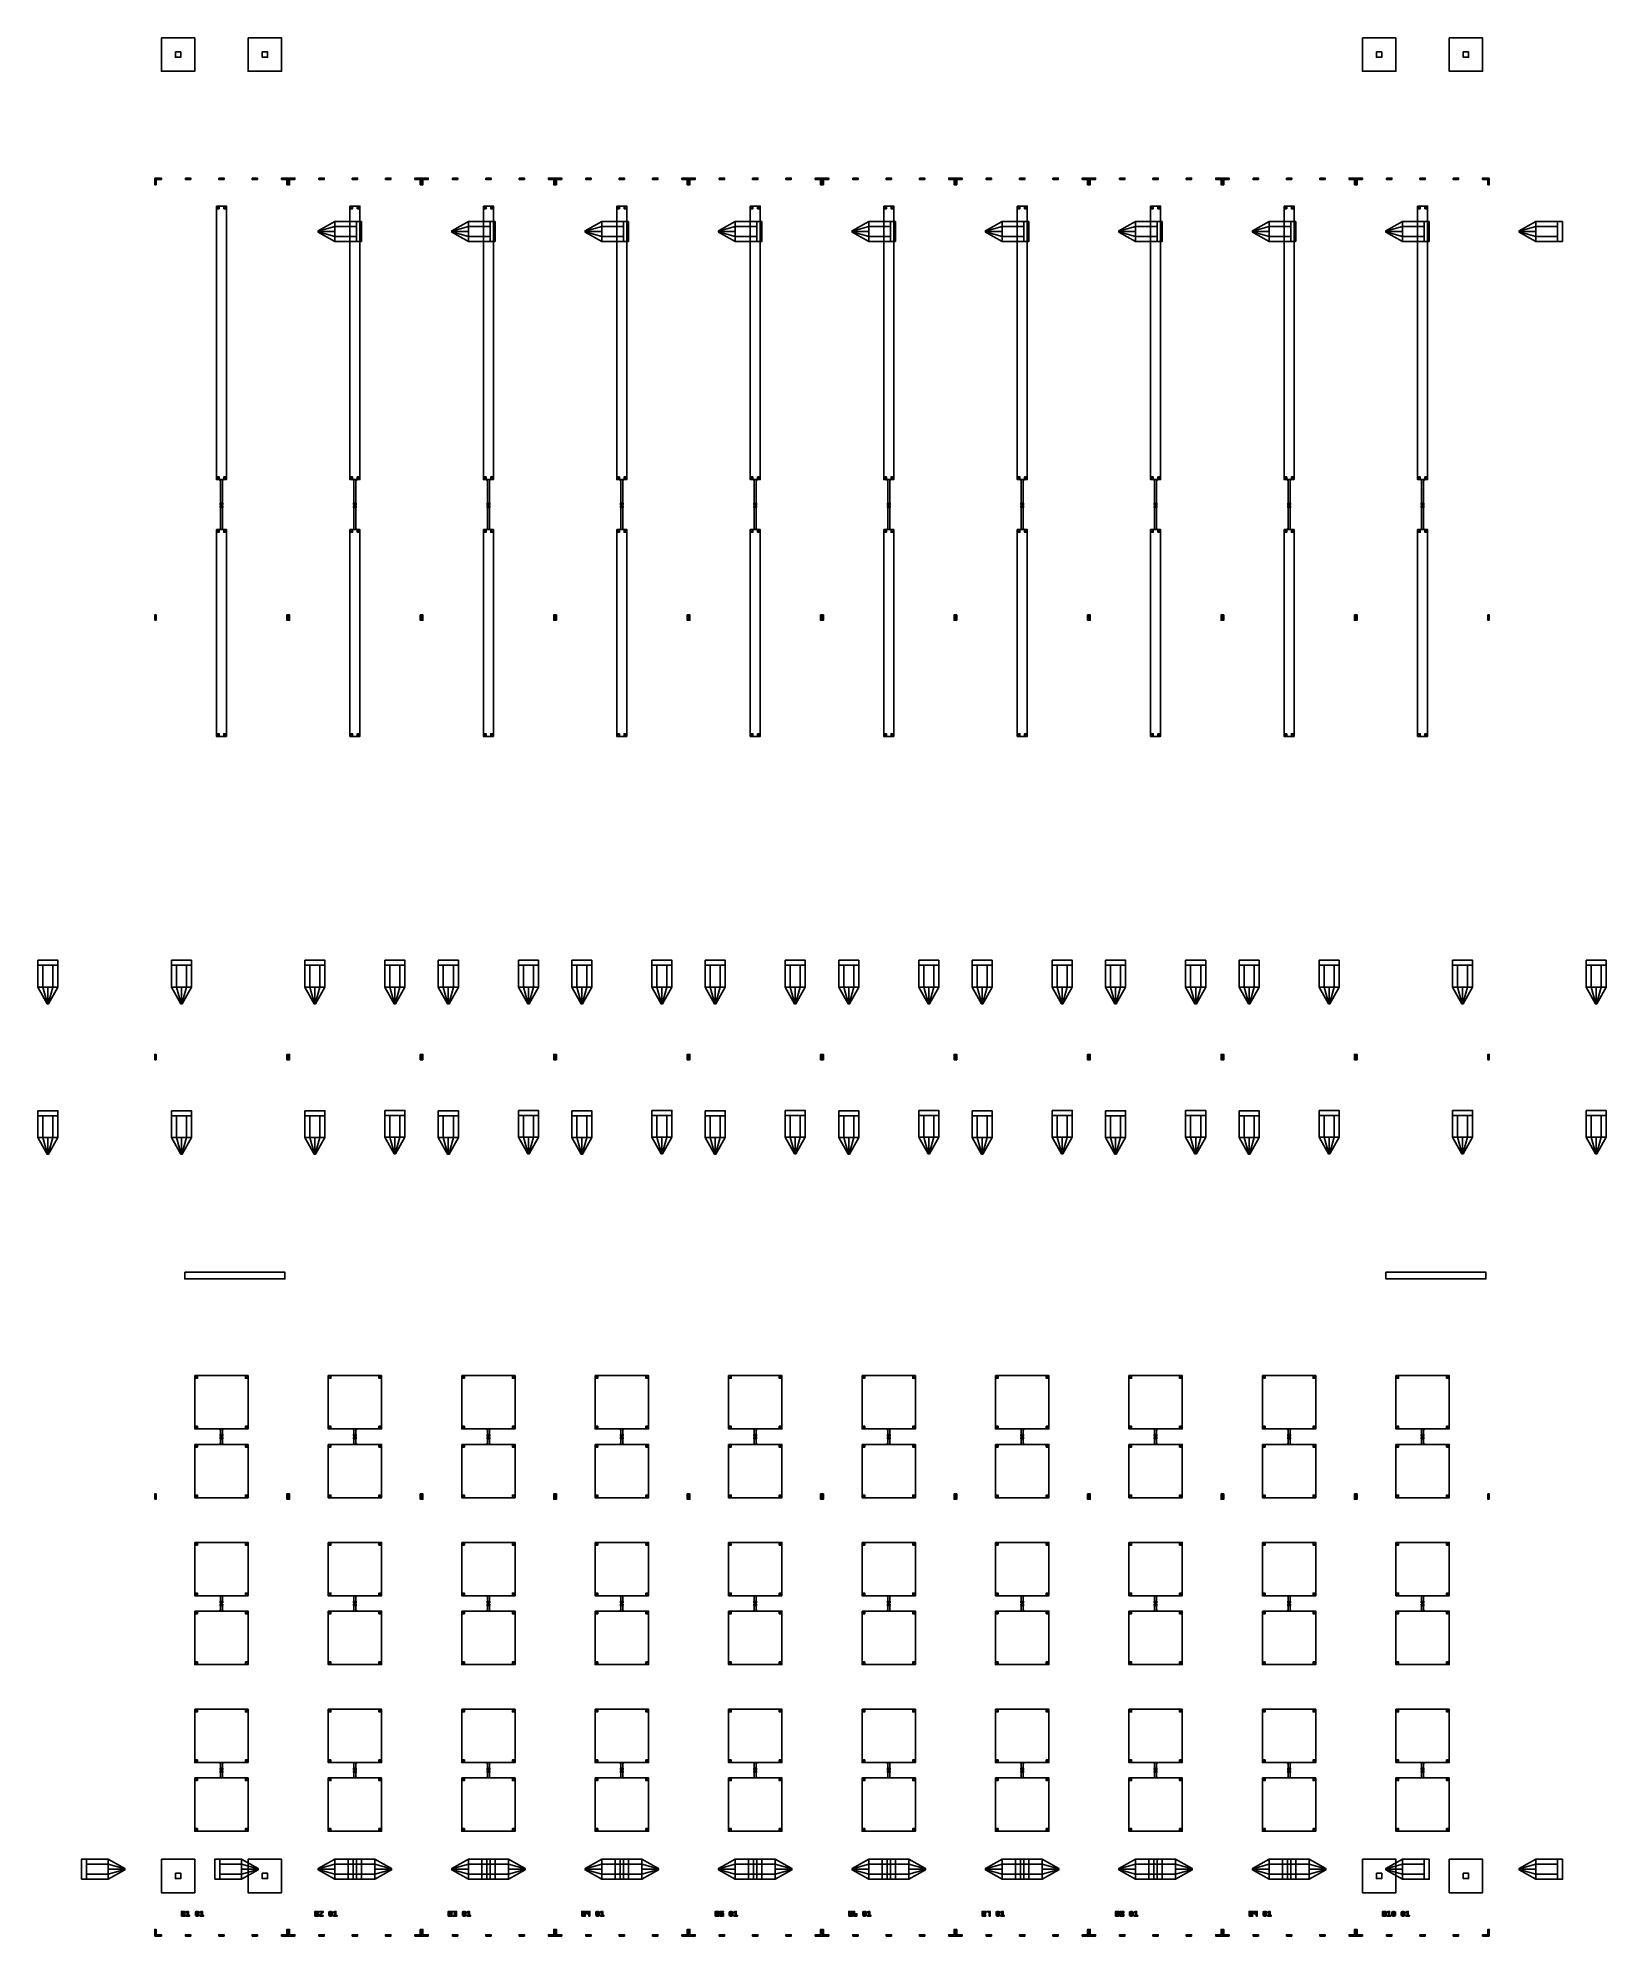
# Model space of a CAD drawing. Extents: x -19750 to 3750, y -13175 to 15275.
import ezdxf

# ---------------------------------------------------------------- set-up
doc = ezdxf.new("R2010")
doc.units = 0
doc.layers.add('GAP', color=1, linetype='continuous')
doc.layers.add('PIN', color=3, linetype='continuous')

# ---------------------------------------------------------------- blocks, each defined once
blk = doc.blocks.new('Q1')
at = {"layer": 'GAP'}
for points in [[(-200, 26150), (-100, 26150), (-100, 26130), (-180, 26130), (-180, 26050), (-200, 26050), (-200, 26150)], [(260, 26150), (340, 26150), (340, 26130), (260, 26130), (260, 26150)], [(760, 26150), (840, 26150), (840, 26130), (760, 26130), (760, 26150)], [(1260, 26150), (1340, 26150), (1340, 26130), (1260, 26130), (1260, 26150)], [(1800, 26150), (1700, 26150), (1700, 26130), (1780, 26130), (1780, 26050), (1800, 26050), (1800, 26150)], [(-200, 19522.5), (-200, 19602.5), (-180, 19602.5), (-180, 19522.5), (-200, 19522.5)], [(1800, 19522.5), (1800, 19602.5), (1780, 19602.5), (1780, 19522.5), (1800, 19522.5)], [(-200, 12935), (-200, 13015), (-180, 13015), (-180, 12935), (-200, 12935)], [(1800, 12935), (1800, 13015), (1780, 13015), (1780, 12935), (1800, 12935)], [(-200, 6347.5), (-200, 6427.5), (-180, 6427.5), (-180, 6347.5), (-200, 6347.5)], [(1800, 6347.5), (1800, 6427.5), (1780, 6427.5), (1780, 6347.5), (1800, 6347.5)], [(-200, -200), (-100, -200), (-100, -180), (-180, -180), (-180, -100), (-200, -100), (-200, -200)], [(260, -200), (340, -200), (340, -180), (260, -180), (260, -200)], [(760, -200), (840, -200), (840, -180), (760, -180), (760, -200)], [(1260, -200), (1340, -200), (1340, -180), (1260, -180), (1260, -200)], [(1800, -200), (1700, -200), (1700, -180), (1780, -180), (1780, -100), (1800, -100), (1800, -200)]]:
    blk.add_lwpolyline(points, dxfattribs=at)
blk = doc.blocks.new('Q1GAP')
for points in [[(-100, 28250), (-100, 27750), (400, 27750), (400, 28250), (-100, 28250)], [(1200, 28250), (1200, 27750), (1700, 27750), (1700, 28250), (1200, 28250)], [(110, 28040), (110, 27960), (190, 27960), (190, 28040), (110, 28040)], [(1410, 28040), (1410, 27960), (1490, 27960), (1490, 28040), (1410, 28040)], [(725, 25730), (725, 21630), (875, 21630), (875, 25730), (725, 25730)], [(725, 25730), (725, 25690), (765, 25690), (765, 25730), (725, 25730)], [(725, 25690), (730, 25710), (745, 25725), (765, 25730), (765, 25710), (755, 25707), (748, 25700), (745, 25690), (725, 25690)], [(745, 25690), (748, 25700), (755, 25707), (765, 25710), (765, 25690), (765, 25690), (765, 25690), (765, 25690), (745, 25690)], [(835, 25730), (835, 25690), (875, 25690), (875, 25730), (835, 25730)], [(875, 25690), (870, 25710), (855, 25725), (835, 25730), (835, 25710), (845, 25707), (852, 25700), (855, 25690), (875, 25690)], [(855, 25690), (852, 25700), (845, 25707), (835, 25710), (835, 25690), (835, 25690), (835, 25690), (835, 25690), (855, 25690)], [(2500, 25350), (2250, 25350), (2250, 25360), (2500, 25500), (2500, 25350)], [(2500, 25350), (2250, 25350), (2250, 25360), (2500, 25500), (2500, 25350)], [(2500, 25350), (2250, 25350), (2250, 25340), (2500, 25200), (2500, 25350)], [(2500, 25350), (2250, 25350), (2250, 25340), (2500, 25200), (2500, 25350)], [(2825, 25500), (2500, 25500), (2500, 25200), (2825, 25200), (2825, 25500)], [(2825, 25500), (2500, 25500), (2500, 25200), (2825, 25200), (2825, 25500)], [(2900, 25500), (2825, 25500), (2825, 25200), (2900, 25200), (2900, 25500)], [(2900, 25500), (2825, 25500), (2825, 25200), (2900, 25200), (2900, 25500)], [(765, 21630), (765, 21670), (725, 21670), (725, 21630), (765, 21630)], [(725, 21670), (730, 21650), (745, 21635), (765, 21630), (765, 21650), (755, 21653), (748, 21660), (745, 21670), (725, 21670)], [(745, 21670), (748, 21660), (755, 21653), (765, 21650), (765, 21670), (765, 21670), (765, 21670), (765, 21670), (745, 21670)], [(775, 21630), (775, 21620), (785, 21620), (785, 21630), (775, 21630)], [(785, 21620), (784, 21625), (780, 21629), (775, 21630), (775, 21625), (777, 21624), (779, 21622), (780, 21620), (785, 21620)], [(780, 21620), (779, 21622), (777, 21624), (775, 21625), (775, 21620), (775, 21620), (775, 21620), (775, 21620), (780, 21620)], [(785, 21630), (785, 21260), (815, 21260), (815, 21630), (785, 21630)], [(815, 21630), (815, 21620), (825, 21620), (825, 21630), (815, 21630)], [(815, 21620), (816, 21625), (820, 21629), (825, 21630), (825, 21625), (822, 21624), (821, 21622), (820, 21620), (815, 21620)], [(820, 21620), (821, 21622), (822, 21624), (825, 21625), (825, 21620), (825, 21620), (825, 21620), (825, 21620), (820, 21620)], [(875, 21630), (875, 21670), (835, 21670), (835, 21630), (875, 21630)], [(875, 21670), (870, 21650), (855, 21635), (835, 21630), (835, 21650), (845, 21653), (852, 21660), (855, 21670), (875, 21670)], [(855, 21670), (852, 21660), (845, 21653), (835, 21650), (835, 21670), (835, 21670), (835, 21670), (835, 21670), (855, 21670)], [(780, 21256), (780, 21276), (780, 21276), (780, 21256), (780, 21256)], [(820, 21276), (820, 21276), (780, 21276), (780, 21276), (820, 21276)], [(797, 21246), (780, 21256), (780, 21256), (797, 21246), (797, 21246)], [(780, 21234), (800, 21244), (800, 21244), (780, 21234), (780, 21234)], [(780, 21214), (780, 21234), (780, 21234), (780, 21214), (780, 21214)], [(820, 21214), (820, 21214), (780, 21214), (780, 21214), (820, 21214)], [(785, 21230), (785, 20880), (815, 20880), (815, 21230), (785, 21230)], [(807, 21265), (807, 21270), (792, 21270), (792, 21265), (807, 21265)], [(792, 21225), (792, 21220), (807, 21220), (807, 21225), (792, 21225)], [(802, 21260), (802, 21265), (797, 21265), (797, 21260), (802, 21260)], [(803, 21246), (803, 21246), (797, 21246), (797, 21246), (803, 21246)], [(797, 21230), (797, 21225), (802, 21225), (802, 21230), (797, 21230)], [(800, 21244), (800, 21246), (800, 21246), (800, 21244), (800, 21244)], [(800, 21244), (800, 21246), (800, 21246), (800, 21244), (800, 21244)], [(820, 21234), (800, 21244), (800, 21244), (820, 21234), (820, 21234)], [(802, 21246), (820, 21256), (820, 21256), (803, 21246), (802, 21246)], [(820, 21256), (820, 21276), (820, 21276), (820, 21256), (820, 21256)], [(820, 21214), (820, 21234), (820, 21234), (820, 21214), (820, 21214)], [(725, 20880), (725, 17780), (875, 17780), (875, 20880), (725, 20880)], [(725, 20880), (725, 20840), (765, 20840), (765, 20880), (725, 20880)], [(725, 20840), (730, 20860), (745, 20875), (765, 20880), (765, 20860), (755, 20857), (748, 20850), (745, 20840), (725, 20840)], [(745, 20840), (748, 20850), (755, 20857), (765, 20860), (765, 20840), (765, 20840), (765, 20840), (765, 20840), (745, 20840)], [(785, 20880), (785, 20890), (775, 20890), (775, 20880), (785, 20880)], [(785, 20890), (784, 20885), (780, 20881), (775, 20880), (775, 20885), (777, 20886), (779, 20888), (780, 20890), (785, 20890)], [(780, 20890), (779, 20888), (777, 20886), (775, 20885), (775, 20890), (775, 20890), (775, 20890), (775, 20890), (780, 20890)], [(825, 20880), (825, 20890), (815, 20890), (815, 20880), (825, 20880)], [(815, 20890), (816, 20885), (820, 20881), (825, 20880), (825, 20885), (822, 20886), (821, 20888), (820, 20890), (815, 20890)], [(820, 20890), (821, 20888), (822, 20886), (825, 20885), (825, 20890), (825, 20890), (825, 20890), (825, 20890), (820, 20890)], [(835, 20880), (835, 20840), (875, 20840), (875, 20880), (835, 20880)], [(875, 20840), (870, 20860), (855, 20875), (835, 20880), (835, 20860), (845, 20857), (852, 20850), (855, 20840), (875, 20840)], [(855, 20840), (852, 20850), (845, 20857), (835, 20860), (835, 20840), (835, 20840), (835, 20840), (835, 20840), (855, 20840)], [(765, 17780), (765, 17820), (725, 17820), (725, 17780), (765, 17780)], [(725, 17820), (730, 17800), (745, 17785), (765, 17780), (765, 17800), (755, 17803), (748, 17810), (745, 17820), (725, 17820)], [(745, 17820), (748, 17810), (755, 17803), (765, 17800), (765, 17820), (765, 17820), (765, 17820), (765, 17820), (745, 17820)], [(875, 17780), (875, 17820), (835, 17820), (835, 17780), (875, 17780)], [(875, 17820), (870, 17800), (855, 17785), (835, 17780), (835, 17800), (845, 17803), (852, 17810), (855, 17820), (875, 17820)], [(855, 17820), (852, 17810), (845, 17803), (835, 17800), (835, 17820), (835, 17820), (835, 17820), (835, 17820), (855, 17820)], [(-1950, 14425), (-1950, 14350), (-1650, 14350), (-1650, 14425), (-1950, 14425)], [(-1950, 14425), (-1950, 14350), (-1650, 14350), (-1650, 14425), (-1950, 14425)], [(-1950, 14350), (-1950, 14025), (-1650, 14025), (-1650, 14350), (-1950, 14350)], [(-1950, 14350), (-1950, 14025), (-1650, 14025), (-1650, 14350), (-1950, 14350)], [(3250, 14425), (3250, 14350), (3550, 14350), (3550, 14425), (3250, 14425)], [(3250, 14425), (3250, 14350), (3550, 14350), (3550, 14425), (3250, 14425)], [(3250, 14350), (3250, 14025), (3550, 14025), (3550, 14350), (3250, 14350)], [(3250, 14350), (3250, 14025), (3550, 14025), (3550, 14350), (3250, 14350)], [(-1800, 14025), (-1800, 13775), (-1810, 13775), (-1950, 14025), (-1800, 14025)], [(-1800, 14025), (-1800, 13775), (-1810, 13775), (-1950, 14025), (-1800, 14025)], [(-1800, 14025), (-1800, 13775), (-1790, 13775), (-1650, 14025), (-1800, 14025)], [(-1800, 14025), (-1800, 13775), (-1790, 13775), (-1650, 14025), (-1800, 14025)], [(3400, 14025), (3400, 13775), (3390, 13775), (3250, 14025), (3400, 14025)], [(3400, 14025), (3400, 13775), (3390, 13775), (3250, 14025), (3400, 14025)], [(3400, 14025), (3400, 13775), (3410, 13775), (3550, 14025), (3400, 14025)], [(3400, 14025), (3400, 13775), (3410, 13775), (3550, 14025), (3400, 14025)], [(-1950, 12170), (-1950, 12095), (-1650, 12095), (-1650, 12170), (-1950, 12170)], [(-1950, 12170), (-1950, 12095), (-1650, 12095), (-1650, 12170), (-1950, 12170)], [(-1950, 12095), (-1950, 11770), (-1650, 11770), (-1650, 12095), (-1950, 12095)], [(-1950, 12095), (-1950, 11770), (-1650, 11770), (-1650, 12095), (-1950, 12095)], [(3250, 12175), (3250, 12100), (3550, 12100), (3550, 12175), (3250, 12175)], [(3250, 12175), (3250, 12100), (3550, 12100), (3550, 12175), (3250, 12175)], [(3250, 12100), (3250, 11775), (3550, 11775), (3550, 12100), (3250, 12100)], [(3250, 12100), (3250, 11775), (3550, 11775), (3550, 12100), (3250, 12100)], [(-1800, 11770), (-1800, 11520), (-1810, 11520), (-1950, 11770), (-1800, 11770)], [(-1800, 11770), (-1800, 11520), (-1810, 11520), (-1950, 11770), (-1800, 11770)], [(-1800, 11770), (-1800, 11520), (-1790, 11520), (-1650, 11770), (-1800, 11770)], [(-1800, 11770), (-1800, 11520), (-1790, 11520), (-1650, 11770), (-1800, 11770)], [(3400, 11775), (3400, 11525), (3390, 11525), (3250, 11775), (3400, 11775)], [(3400, 11775), (3400, 11525), (3390, 11525), (3250, 11775), (3400, 11775)], [(3400, 11775), (3400, 11525), (3410, 11525), (3550, 11775), (3400, 11775)], [(3400, 11775), (3400, 11525), (3410, 11525), (3550, 11775), (3400, 11775)], [(250, 9750), (250, 9650), (1750, 9650), (1750, 9750), (250, 9750)], [(400, 8200), (400, 7400), (1200, 7400), (1200, 8200), (400, 8200)], [(400, 8200), (400, 8160), (440, 8160), (440, 8200), (400, 8200)], [(400, 8160), (405, 8180), (420, 8195), (440, 8200), (440, 8180), (430, 8177), (423, 8170), (420, 8160), (400, 8160)], [(420, 8160), (423, 8170), (430, 8177), (440, 8180), (440, 8160), (440, 8160), (440, 8160), (440, 8160), (420, 8160)], [(1160, 8200), (1160, 8160), (1200, 8160), (1200, 8200), (1160, 8200)], [(1200, 8160), (1195, 8180), (1180, 8195), (1160, 8200), (1160, 8180), (1170, 8177), (1177, 8170), (1180, 8160), (1200, 8160)], [(1180, 8160), (1177, 8170), (1170, 8177), (1160, 8180), (1160, 8160), (1160, 8160), (1160, 8160), (1160, 8160), (1180, 8160)], [(440, 7400), (440, 7440), (400, 7440), (400, 7400), (440, 7400)], [(400, 7440), (405, 7420), (420, 7405), (440, 7400), (440, 7420), (430, 7423), (423, 7430), (420, 7440), (400, 7440)], [(420, 7440), (423, 7430), (430, 7423), (440, 7420), (440, 7440), (440, 7440), (440, 7440), (440, 7440), (420, 7440)], [(775, 7400), (775, 7390), (785, 7390), (785, 7400), (775, 7400)], [(785, 7390), (784, 7395), (780, 7399), (775, 7400), (775, 7395), (777, 7394), (779, 7392), (780, 7390), (785, 7390)], [(785, 7400), (785, 7300), (815, 7300), (815, 7400), (785, 7400)], [(815, 7400), (815, 7390), (825, 7390), (825, 7400), (815, 7400)], [(815, 7390), (816, 7395), (820, 7399), (825, 7400), (825, 7395), (822, 7394), (821, 7392), (820, 7390), (815, 7390)], [(1200, 7400), (1200, 7440), (1160, 7440), (1160, 7400), (1200, 7400)], [(1200, 7440), (1195, 7420), (1180, 7405), (1160, 7400), (1160, 7420), (1170, 7423), (1177, 7430), (1180, 7440), (1200, 7440)], [(1180, 7440), (1177, 7430), (1170, 7423), (1160, 7420), (1160, 7440), (1160, 7440), (1160, 7440), (1160, 7440), (1180, 7440)], [(400, 7170), (400, 6370), (1200, 6370), (1200, 7170), (400, 7170)], [(400, 7170), (400, 7130), (440, 7130), (440, 7170), (400, 7170)], [(400, 7130), (405, 7150), (420, 7165), (440, 7170), (440, 7150), (430, 7147), (423, 7140), (420, 7130), (400, 7130)], [(420, 7130), (423, 7140), (430, 7147), (440, 7150), (440, 7130), (440, 7130), (440, 7130), (440, 7130), (420, 7130)], [(780, 7390), (779, 7392), (777, 7394), (775, 7395), (775, 7390), (775, 7390), (775, 7390), (775, 7390), (780, 7390)], [(785, 7170), (785, 7180), (775, 7180), (775, 7170), (785, 7170)], [(785, 7180), (784, 7175), (780, 7171), (775, 7170), (775, 7175), (777, 7176), (779, 7178), (780, 7180), (785, 7180)], [(780, 7180), (779, 7178), (777, 7176), (775, 7175), (775, 7180), (775, 7180), (775, 7180), (775, 7180), (780, 7180)], [(780, 7296), (780, 7316), (780, 7316), (780, 7296), (780, 7296)], [(820, 7316), (820, 7316), (780, 7316), (780, 7316), (820, 7316)], [(797, 7286), (780, 7296), (780, 7296), (797, 7286), (797, 7286)], [(780, 7274), (800, 7284), (800, 7284), (780, 7274), (780, 7274)], [(780, 7254), (780, 7274), (780, 7274), (780, 7254), (780, 7254)], [(820, 7254), (820, 7254), (780, 7254), (780, 7254), (820, 7254)], [(785, 7270), (785, 7170), (815, 7170), (815, 7270), (785, 7270)], [(807, 7305), (807, 7310), (792, 7310), (792, 7305), (807, 7305)], [(792, 7265), (792, 7260), (807, 7260), (807, 7265), (792, 7265)], [(802, 7300), (802, 7305), (797, 7305), (797, 7300), (802, 7300)], [(803, 7286), (803, 7286), (797, 7286), (797, 7286), (803, 7286)], [(797, 7270), (797, 7265), (802, 7265), (802, 7270), (797, 7270)], [(800, 7284), (800, 7286), (800, 7286), (800, 7284), (800, 7284)], [(800, 7284), (800, 7286), (800, 7286), (800, 7284), (800, 7284)], [(820, 7274), (800, 7284), (800, 7284), (820, 7274), (820, 7274)], [(802, 7286), (820, 7296), (820, 7296), (803, 7286), (802, 7286)], [(825, 7170), (825, 7180), (815, 7180), (815, 7170), (825, 7170)], [(815, 7180), (816, 7175), (820, 7171), (825, 7170), (825, 7175), (822, 7176), (821, 7178), (820, 7180), (815, 7180)], [(820, 7390), (821, 7392), (822, 7394), (825, 7395), (825, 7390), (825, 7390), (825, 7390), (825, 7390), (820, 7390)], [(820, 7296), (820, 7316), (820, 7316), (820, 7296), (820, 7296)], [(820, 7254), (820, 7274), (820, 7274), (820, 7254), (820, 7254)], [(820, 7180), (821, 7178), (822, 7176), (825, 7175), (825, 7180), (825, 7180), (825, 7180), (825, 7180), (820, 7180)], [(1160, 7170), (1160, 7130), (1200, 7130), (1200, 7170), (1160, 7170)], [(1200, 7130), (1195, 7150), (1180, 7165), (1160, 7170), (1160, 7150), (1170, 7147), (1177, 7140), (1180, 7130), (1200, 7130)], [(1180, 7130), (1177, 7140), (1170, 7147), (1160, 7150), (1160, 7130), (1160, 7130), (1160, 7130), (1160, 7130), (1180, 7130)], [(440, 6370), (440, 6410), (400, 6410), (400, 6370), (440, 6370)], [(400, 6410), (405, 6390), (420, 6375), (440, 6370), (440, 6390), (430, 6393), (423, 6400), (420, 6410), (400, 6410)], [(420, 6410), (423, 6400), (430, 6393), (440, 6390), (440, 6410), (440, 6410), (440, 6410), (440, 6410), (420, 6410)], [(1200, 6370), (1200, 6410), (1160, 6410), (1160, 6370), (1200, 6370)], [(1200, 6410), (1195, 6390), (1180, 6375), (1160, 6370), (1160, 6390), (1170, 6393), (1177, 6400), (1180, 6410), (1200, 6410)], [(1180, 6410), (1177, 6400), (1170, 6393), (1160, 6390), (1160, 6410), (1160, 6410), (1160, 6410), (1160, 6410), (1180, 6410)], [(400, 5700), (400, 4900), (1200, 4900), (1200, 5700), (400, 5700)], [(400, 5700), (400, 5660), (440, 5660), (440, 5700), (400, 5700)], [(400, 5660), (405, 5680), (420, 5695), (440, 5700), (440, 5680), (430, 5677), (423, 5670), (420, 5660), (400, 5660)], [(1160, 5700), (1160, 5660), (1200, 5660), (1200, 5700), (1160, 5700)], [(1200, 5660), (1195, 5680), (1180, 5695), (1160, 5700), (1160, 5680), (1170, 5677), (1177, 5670), (1180, 5660), (1200, 5660)], [(420, 5660), (423, 5670), (430, 5677), (440, 5680), (440, 5660), (440, 5660), (440, 5660), (440, 5660), (420, 5660)], [(1180, 5660), (1177, 5670), (1170, 5677), (1160, 5680), (1160, 5660), (1160, 5660), (1160, 5660), (1160, 5660), (1180, 5660)], [(440, 4900), (440, 4940), (400, 4940), (400, 4900), (440, 4900)], [(400, 4940), (405, 4920), (420, 4905), (440, 4900), (440, 4920), (430, 4923), (423, 4930), (420, 4940), (400, 4940)], [(420, 4940), (423, 4930), (430, 4923), (440, 4920), (440, 4940), (440, 4940), (440, 4940), (440, 4940), (420, 4940)], [(775, 4900), (775, 4890), (785, 4890), (785, 4900), (775, 4900)], [(785, 4890), (784, 4895), (780, 4899), (775, 4900), (775, 4895), (777, 4894), (779, 4892), (780, 4890), (785, 4890)], [(780, 4890), (779, 4892), (777, 4894), (775, 4895), (775, 4890), (775, 4890), (775, 4890), (775, 4890), (780, 4890)], [(785, 4900), (785, 4800), (815, 4800), (815, 4900), (785, 4900)], [(815, 4900), (815, 4890), (825, 4890), (825, 4900), (815, 4900)], [(815, 4890), (816, 4895), (820, 4899), (825, 4900), (825, 4895), (822, 4894), (821, 4892), (820, 4890), (815, 4890)], [(820, 4890), (821, 4892), (822, 4894), (825, 4895), (825, 4890), (825, 4890), (825, 4890), (825, 4890), (820, 4890)], [(1200, 4900), (1200, 4940), (1160, 4940), (1160, 4900), (1200, 4900)], [(1200, 4940), (1195, 4920), (1180, 4905), (1160, 4900), (1160, 4920), (1170, 4923), (1177, 4930), (1180, 4940), (1200, 4940)], [(1180, 4940), (1177, 4930), (1170, 4923), (1160, 4920), (1160, 4940), (1160, 4940), (1160, 4940), (1160, 4940), (1180, 4940)], [(400, 4670), (400, 3870), (1200, 3870), (1200, 4670), (400, 4670)], [(400, 4670), (400, 4630), (440, 4630), (440, 4670), (400, 4670)], [(400, 4630), (405, 4650), (420, 4665), (440, 4670), (440, 4650), (430, 4647), (423, 4640), (420, 4630), (400, 4630)], [(420, 4630), (423, 4640), (430, 4647), (440, 4650), (440, 4630), (440, 4630), (440, 4630), (440, 4630), (420, 4630)], [(785, 4670), (785, 4680), (775, 4680), (775, 4670), (785, 4670)], [(785, 4680), (784, 4675), (780, 4671), (775, 4670), (775, 4675), (777, 4676), (779, 4678), (780, 4680), (785, 4680)], [(780, 4680), (779, 4678), (777, 4676), (775, 4675), (775, 4680), (775, 4680), (775, 4680), (775, 4680), (780, 4680)], [(780, 4796), (780, 4816), (780, 4816), (780, 4796), (780, 4796)], [(820, 4816), (820, 4816), (780, 4816), (780, 4816), (820, 4816)], [(797, 4786), (780, 4796), (780, 4796), (797, 4786), (797, 4786)], [(780, 4774), (800, 4784), (800, 4784), (780, 4774), (780, 4774)], [(780, 4754), (780, 4774), (780, 4774), (780, 4754), (780, 4754)], [(820, 4754), (820, 4754), (780, 4754), (780, 4754), (820, 4754)], [(785, 4770), (785, 4670), (815, 4670), (815, 4770), (785, 4770)], [(807, 4805), (807, 4810), (792, 4810), (792, 4805), (807, 4805)], [(792, 4765), (792, 4760), (807, 4760), (807, 4765), (792, 4765)], [(802, 4800), (802, 4805), (797, 4805), (797, 4800), (802, 4800)], [(803, 4786), (803, 4786), (797, 4786), (797, 4786), (803, 4786)], [(797, 4770), (797, 4765), (802, 4765), (802, 4770), (797, 4770)], [(800, 4784), (800, 4786), (800, 4786), (800, 4784), (800, 4784)], [(800, 4784), (800, 4786), (800, 4786), (800, 4784), (800, 4784)], [(820, 4774), (800, 4784), (800, 4784), (820, 4774), (820, 4774)], [(802, 4786), (820, 4796), (820, 4796), (803, 4786), (802, 4786)], [(825, 4670), (825, 4680), (815, 4680), (815, 4670), (825, 4670)], [(815, 4680), (816, 4675), (820, 4671), (825, 4670), (825, 4675), (822, 4676), (821, 4678), (820, 4680), (815, 4680)], [(820, 4796), (820, 4816), (820, 4816), (820, 4796), (820, 4796)], [(820, 4754), (820, 4774), (820, 4774), (820, 4754), (820, 4754)], [(820, 4680), (821, 4678), (822, 4676), (825, 4675), (825, 4680), (825, 4680), (825, 4680), (825, 4680), (820, 4680)], [(1160, 4670), (1160, 4630), (1200, 4630), (1200, 4670), (1160, 4670)], [(1200, 4630), (1195, 4650), (1180, 4665), (1160, 4670), (1160, 4650), (1170, 4647), (1177, 4640), (1180, 4630), (1200, 4630)], [(1180, 4630), (1177, 4640), (1170, 4647), (1160, 4650), (1160, 4630), (1160, 4630), (1160, 4630), (1160, 4630), (1180, 4630)], [(440, 3870), (440, 3910), (400, 3910), (400, 3870), (440, 3870)], [(400, 3910), (405, 3890), (420, 3875), (440, 3870), (440, 3890), (430, 3893), (423, 3900), (420, 3910), (400, 3910)], [(420, 3910), (423, 3900), (430, 3893), (440, 3890), (440, 3910), (440, 3910), (440, 3910), (440, 3910), (420, 3910)], [(1200, 3870), (1200, 3910), (1160, 3910), (1160, 3870), (1200, 3870)], [(1200, 3910), (1195, 3890), (1180, 3875), (1160, 3870), (1160, 3890), (1170, 3893), (1177, 3900), (1180, 3910), (1200, 3910)], [(1180, 3910), (1177, 3900), (1170, 3893), (1160, 3890), (1160, 3910), (1160, 3910), (1160, 3910), (1160, 3910), (1180, 3910)], [(400, 3200), (400, 2400), (1200, 2400), (1200, 3200), (400, 3200)], [(400, 3200), (400, 3160), (440, 3160), (440, 3200), (400, 3200)], [(400, 3160), (405, 3180), (420, 3195), (440, 3200), (440, 3180), (430, 3177), (423, 3170), (420, 3160), (400, 3160)], [(420, 3160), (423, 3170), (430, 3177), (440, 3180), (440, 3160), (440, 3160), (440, 3160), (440, 3160), (420, 3160)], [(1160, 3200), (1160, 3160), (1200, 3160), (1200, 3200), (1160, 3200)], [(1200, 3160), (1195, 3180), (1180, 3195), (1160, 3200), (1160, 3180), (1170, 3177), (1177, 3170), (1180, 3160), (1200, 3160)], [(1180, 3160), (1177, 3170), (1170, 3177), (1160, 3180), (1160, 3160), (1160, 3160), (1160, 3160), (1160, 3160), (1180, 3160)], [(440, 2400), (440, 2440), (400, 2440), (400, 2400), (440, 2400)], [(400, 2440), (405, 2420), (420, 2405), (440, 2400), (440, 2420), (430, 2423), (423, 2430), (420, 2440), (400, 2440)], [(420, 2440), (423, 2430), (430, 2423), (440, 2420), (440, 2440), (440, 2440), (440, 2440), (440, 2440), (420, 2440)], [(775, 2400), (775, 2390), (785, 2390), (785, 2400), (775, 2400)], [(785, 2390), (784, 2395), (780, 2399), (775, 2400), (775, 2395), (777, 2394), (779, 2392), (780, 2390), (785, 2390)], [(780, 2390), (779, 2392), (777, 2394), (775, 2395), (775, 2390), (775, 2390), (775, 2390), (775, 2390), (780, 2390)], [(780, 2296), (780, 2316), (780, 2316), (780, 2296), (780, 2296)], [(820, 2316), (820, 2316), (780, 2316), (780, 2316), (820, 2316)], [(797, 2286), (780, 2296), (780, 2296), (797, 2286), (797, 2286)], [(780, 2274), (800, 2284), (800, 2284), (780, 2274), (780, 2274)], [(785, 2400), (785, 2300), (815, 2300), (815, 2400), (785, 2400)], [(807, 2305), (807, 2310), (792, 2310), (792, 2305), (807, 2305)], [(802, 2300), (802, 2305), (797, 2305), (797, 2300), (802, 2300)], [(803, 2286), (803, 2286), (797, 2286), (797, 2286), (803, 2286)], [(800, 2284), (800, 2286), (800, 2286), (800, 2284), (800, 2284)], [(800, 2284), (800, 2286), (800, 2286), (800, 2284), (800, 2284)], [(820, 2274), (800, 2284), (800, 2284), (820, 2274), (820, 2274)], [(802, 2286), (820, 2296), (820, 2296), (803, 2286), (802, 2286)], [(815, 2400), (815, 2390), (825, 2390), (825, 2400), (815, 2400)], [(815, 2390), (816, 2395), (820, 2399), (825, 2400), (825, 2395), (822, 2394), (821, 2392), (820, 2390), (815, 2390)], [(820, 2390), (821, 2392), (822, 2394), (825, 2395), (825, 2390), (825, 2390), (825, 2390), (825, 2390), (820, 2390)], [(820, 2296), (820, 2316), (820, 2316), (820, 2296), (820, 2296)], [(1200, 2400), (1200, 2440), (1160, 2440), (1160, 2400), (1200, 2400)], [(1200, 2440), (1195, 2420), (1180, 2405), (1160, 2400), (1160, 2420), (1170, 2423), (1177, 2430), (1180, 2440), (1200, 2440)], [(1180, 2440), (1177, 2430), (1170, 2423), (1160, 2420), (1160, 2440), (1160, 2440), (1160, 2440), (1160, 2440), (1180, 2440)], [(400, 2170), (400, 1370), (1200, 1370), (1200, 2170), (400, 2170)], [(400, 2170), (400, 2130), (440, 2130), (440, 2170), (400, 2170)], [(400, 2130), (405, 2150), (420, 2165), (440, 2170), (440, 2150), (430, 2147), (423, 2140), (420, 2130), (400, 2130)], [(420, 2130), (423, 2140), (430, 2147), (440, 2150), (440, 2130), (440, 2130), (440, 2130), (440, 2130), (420, 2130)], [(785, 2170), (785, 2180), (775, 2180), (775, 2170), (785, 2170)], [(785, 2180), (784, 2175), (780, 2171), (775, 2170), (775, 2175), (777, 2176), (779, 2178), (780, 2180), (785, 2180)], [(780, 2180), (779, 2178), (777, 2176), (775, 2175), (775, 2180), (775, 2180), (775, 2180), (775, 2180), (780, 2180)], [(780, 2254), (780, 2274), (780, 2274), (780, 2254), (780, 2254)], [(820, 2254), (820, 2254), (780, 2254), (780, 2254), (820, 2254)], [(785, 2270), (785, 2170), (815, 2170), (815, 2270), (785, 2270)], [(792, 2265), (792, 2260), (807, 2260), (807, 2265), (792, 2265)], [(797, 2270), (797, 2265), (802, 2265), (802, 2270), (797, 2270)], [(825, 2170), (825, 2180), (815, 2180), (815, 2170), (825, 2170)], [(815, 2180), (816, 2175), (820, 2171), (825, 2170), (825, 2175), (822, 2176), (821, 2178), (820, 2180), (815, 2180)], [(820, 2254), (820, 2274), (820, 2274), (820, 2254), (820, 2254)], [(820, 2180), (821, 2178), (822, 2176), (825, 2175), (825, 2180), (825, 2180), (825, 2180), (825, 2180), (820, 2180)], [(1160, 2170), (1160, 2130), (1200, 2130), (1200, 2170), (1160, 2170)], [(1200, 2130), (1195, 2150), (1180, 2165), (1160, 2170), (1160, 2150), (1170, 2147), (1177, 2140), (1180, 2130), (1200, 2130)], [(1180, 2130), (1177, 2140), (1170, 2147), (1160, 2150), (1160, 2130), (1160, 2130), (1160, 2130), (1160, 2130), (1180, 2130)], [(440, 1370), (440, 1410), (400, 1410), (400, 1370), (440, 1370)], [(400, 1410), (405, 1390), (420, 1375), (440, 1370), (440, 1390), (430, 1393), (423, 1400), (420, 1410), (400, 1410)], [(420, 1410), (423, 1400), (430, 1393), (440, 1390), (440, 1410), (440, 1410), (440, 1410), (440, 1410), (420, 1410)], [(1200, 1370), (1200, 1410), (1160, 1410), (1160, 1370), (1200, 1370)], [(1200, 1410), (1195, 1390), (1180, 1375), (1160, 1370), (1160, 1390), (1170, 1393), (1177, 1400), (1180, 1410), (1200, 1410)], [(1180, 1410), (1177, 1400), (1170, 1393), (1160, 1390), (1160, 1410), (1160, 1410), (1160, 1410), (1160, 1410), (1180, 1410)], [(-1300, 650), (-1225, 650), (-1225, 950), (-1300, 950), (-1300, 650)], [(-1300, 650), (-1225, 650), (-1225, 950), (-1300, 950), (-1300, 650)], [(-1225, 650), (-900, 650), (-900, 950), (-1225, 950), (-1225, 650)], [(-1225, 650), (-900, 650), (-900, 950), (-1225, 950), (-1225, 650)], [(-900, 800), (-650, 800), (-650, 810), (-900, 950), (-900, 800)], [(-900, 800), (-650, 800), (-650, 810), (-900, 950), (-900, 800)], [(-100, 950), (-100, 450), (400, 450), (400, 950), (-100, 950)], [(1200, 950), (1200, 450), (1700, 450), (1700, 950), (1200, 950)], [(2500, 800), (2250, 800), (2250, 810), (2500, 950), (2500, 800)], [(2500, 800), (2250, 800), (2250, 810), (2500, 950), (2500, 800)], [(2825, 950), (2500, 950), (2500, 650), (2825, 650), (2825, 950)], [(2825, 950), (2500, 950), (2500, 650), (2825, 650), (2825, 950)], [(2900, 950), (2825, 950), (2825, 650), (2900, 650), (2900, 950)], [(2900, 950), (2825, 950), (2825, 650), (2900, 650), (2900, 950)], [(-900, 800), (-650, 800), (-650, 790), (-900, 650), (-900, 800)], [(-900, 800), (-650, 800), (-650, 790), (-900, 650), (-900, 800)], [(110, 740), (110, 660), (190, 660), (190, 740), (110, 740)], [(1410, 740), (1410, 660), (1490, 660), (1490, 740), (1410, 740)], [(2500, 800), (2250, 800), (2250, 790), (2500, 650), (2500, 800)], [(2500, 800), (2250, 800), (2250, 790), (2500, 650), (2500, 800)]]:
    blk.add_lwpolyline(points)
at = {"layer": 'GAP'}
for points in [[(200, 100), (218, 100), (218, 170), (200, 170), (200, 100)], [(218, 109), (226, 109), (226, 118), (235, 118), (235, 161), (218, 161), (218, 170), (252, 170), (252, 96), (235, 96), (235, 100), (218, 100), (218, 109)], [(270, 100), (322, 100), (322, 109), (305, 109), (305, 170), (288, 170), (270, 161), (270, 152), (288, 152), (288, 109), (270, 109), (270, 100), (270, 100)]]:
    blk.add_lwpolyline(points, dxfattribs=at)
blk = doc.blocks.new('Q1PIN')
for points in [[(745, 25690), (748, 25700), (755, 25707), (765, 25710), (765, 25710), (755, 25707), (748, 25700), (745, 25690), (745, 25690)], [(745, 25690), (748, 25700), (755, 25707), (765, 25710), (765, 25710), (755, 25707), (748, 25700), (745, 25690), (745, 25690)], [(855, 25690), (852, 25700), (845, 25707), (835, 25710), (835, 25710), (845, 25707), (852, 25700), (855, 25690), (855, 25690)], [(855, 25690), (852, 25700), (845, 25707), (835, 25710), (835, 25710), (845, 25707), (852, 25700), (855, 25690), (855, 25690)], [(2500, 25350), (2250, 25350), (2250, 25355), (2500, 25425), (2500, 25350)], [(2500, 25350), (2250, 25350), (2250, 25355), (2500, 25425), (2500, 25350)], [(2500, 25350), (2250, 25350), (2250, 25345), (2500, 25275), (2500, 25350)], [(2500, 25350), (2250, 25350), (2250, 25345), (2500, 25275), (2500, 25350)], [(2825, 25425), (2500, 25425), (2500, 25275), (2825, 25275), (2825, 25425)], [(2825, 25425), (2500, 25425), (2500, 25275), (2825, 25275), (2825, 25425)], [(745, 21670), (748, 21660), (755, 21653), (765, 21650), (765, 21650), (755, 21653), (748, 21660), (745, 21670), (745, 21670)], [(745, 21670), (748, 21660), (755, 21653), (765, 21650), (765, 21650), (755, 21653), (748, 21660), (745, 21670), (745, 21670)], [(780, 21620), (779, 21622), (777, 21624), (775, 21625), (775, 21625), (777, 21624), (779, 21622), (780, 21620), (780, 21620)], [(780, 21620), (779, 21622), (777, 21624), (775, 21625), (775, 21625), (777, 21624), (779, 21622), (780, 21620), (780, 21620)], [(820, 21620), (821, 21622), (822, 21624), (825, 21625), (825, 21625), (822, 21624), (821, 21622), (820, 21620), (820, 21620)], [(820, 21620), (821, 21622), (822, 21624), (825, 21625), (825, 21625), (822, 21624), (821, 21622), (820, 21620), (820, 21620)], [(855, 21670), (852, 21660), (845, 21653), (835, 21650), (835, 21650), (845, 21653), (852, 21660), (855, 21670), (855, 21670)], [(855, 21670), (852, 21660), (845, 21653), (835, 21650), (835, 21650), (845, 21653), (852, 21660), (855, 21670), (855, 21670)], [(820, 21256), (820, 21276), (780, 21276), (780, 21256), (820, 21256)], [(800, 21246), (800, 21256), (780, 21256), (798, 21246), (800, 21246)], [(800, 21234), (800, 21244), (800, 21244), (780, 21234), (800, 21234)], [(820, 21214), (820, 21234), (780, 21234), (780, 21214), (820, 21214)], [(800, 21246), (800, 21256), (820, 21256), (802, 21246), (800, 21246)], [(800, 21244), (800, 21246), (800, 21246), (800, 21244), (800, 21244)], [(800, 21234), (800, 21244), (800, 21244), (820, 21234), (800, 21234)], [(745, 20840), (748, 20850), (755, 20857), (765, 20860), (765, 20860), (755, 20857), (748, 20850), (745, 20840), (745, 20840)], [(745, 20840), (748, 20850), (755, 20857), (765, 20860), (765, 20860), (755, 20857), (748, 20850), (745, 20840), (745, 20840)], [(780, 20890), (779, 20888), (777, 20886), (775, 20885), (775, 20885), (777, 20886), (779, 20888), (780, 20890), (780, 20890)], [(780, 20890), (779, 20888), (777, 20886), (775, 20885), (775, 20885), (777, 20886), (779, 20888), (780, 20890), (780, 20890)], [(820, 20890), (821, 20888), (822, 20886), (825, 20885), (825, 20885), (822, 20886), (821, 20888), (820, 20890), (820, 20890)], [(820, 20890), (821, 20888), (822, 20886), (825, 20885), (825, 20885), (822, 20886), (821, 20888), (820, 20890), (820, 20890)], [(855, 20840), (852, 20850), (845, 20857), (835, 20860), (835, 20860), (845, 20857), (852, 20850), (855, 20840), (855, 20840)], [(855, 20840), (852, 20850), (845, 20857), (835, 20860), (835, 20860), (845, 20857), (852, 20850), (855, 20840), (855, 20840)], [(745, 17820), (748, 17810), (755, 17803), (765, 17800), (765, 17800), (755, 17803), (748, 17810), (745, 17820), (745, 17820)], [(745, 17820), (748, 17810), (755, 17803), (765, 17800), (765, 17800), (755, 17803), (748, 17810), (745, 17820), (745, 17820)], [(855, 17820), (852, 17810), (845, 17803), (835, 17800), (835, 17800), (845, 17803), (852, 17810), (855, 17820), (855, 17820)], [(855, 17820), (852, 17810), (845, 17803), (835, 17800), (835, 17800), (845, 17803), (852, 17810), (855, 17820), (855, 17820)], [(-1875, 14350), (-1875, 14025), (-1725, 14025), (-1725, 14350), (-1875, 14350)], [(-1875, 14350), (-1875, 14025), (-1725, 14025), (-1725, 14350), (-1875, 14350)], [(3325, 14350), (3325, 14025), (3475, 14025), (3475, 14350), (3325, 14350)], [(3325, 14350), (3325, 14025), (3475, 14025), (3475, 14350), (3325, 14350)], [(-1800, 14025), (-1800, 13775), (-1805, 13775), (-1875, 14025), (-1800, 14025)], [(-1800, 14025), (-1800, 13775), (-1805, 13775), (-1875, 14025), (-1800, 14025)], [(-1800, 14025), (-1800, 13775), (-1795, 13775), (-1725, 14025), (-1800, 14025)], [(-1800, 14025), (-1800, 13775), (-1795, 13775), (-1725, 14025), (-1800, 14025)], [(3400, 14025), (3400, 13775), (3395, 13775), (3325, 14025), (3400, 14025)], [(3400, 14025), (3400, 13775), (3395, 13775), (3325, 14025), (3400, 14025)], [(3400, 14025), (3400, 13775), (3405, 13775), (3475, 14025), (3400, 14025)], [(3400, 14025), (3400, 13775), (3405, 13775), (3475, 14025), (3400, 14025)], [(-1875, 12095), (-1875, 11770), (-1725, 11770), (-1725, 12095), (-1875, 12095)], [(-1875, 12095), (-1875, 11770), (-1725, 11770), (-1725, 12095), (-1875, 12095)], [(3325, 12100), (3325, 11775), (3475, 11775), (3475, 12100), (3325, 12100)], [(3325, 12100), (3325, 11775), (3475, 11775), (3475, 12100), (3325, 12100)], [(-1800, 11770), (-1800, 11520), (-1805, 11520), (-1875, 11770), (-1800, 11770)], [(-1800, 11770), (-1800, 11520), (-1805, 11520), (-1875, 11770), (-1800, 11770)], [(-1800, 11770), (-1800, 11520), (-1795, 11520), (-1725, 11770), (-1800, 11770)], [(-1800, 11770), (-1800, 11520), (-1795, 11520), (-1725, 11770), (-1800, 11770)], [(3400, 11775), (3400, 11525), (3395, 11525), (3325, 11775), (3400, 11775)], [(3400, 11775), (3400, 11525), (3395, 11525), (3325, 11775), (3400, 11775)], [(3400, 11775), (3400, 11525), (3405, 11525), (3475, 11775), (3400, 11775)], [(3400, 11775), (3400, 11525), (3405, 11525), (3475, 11775), (3400, 11775)], [(420, 8160), (423, 8170), (430, 8177), (440, 8180), (440, 8180), (430, 8177), (423, 8170), (420, 8160), (420, 8160)], [(420, 8160), (423, 8170), (430, 8177), (440, 8180), (440, 8180), (430, 8177), (423, 8170), (420, 8160), (420, 8160)], [(1180, 8160), (1177, 8170), (1170, 8177), (1160, 8180), (1160, 8180), (1170, 8177), (1177, 8170), (1180, 8160), (1180, 8160)], [(1180, 8160), (1177, 8170), (1170, 8177), (1160, 8180), (1160, 8180), (1170, 8177), (1177, 8170), (1180, 8160), (1180, 8160)], [(420, 7440), (423, 7430), (430, 7423), (440, 7420), (440, 7420), (430, 7423), (423, 7430), (420, 7440), (420, 7440)], [(420, 7440), (423, 7430), (430, 7423), (440, 7420), (440, 7420), (430, 7423), (423, 7430), (420, 7440), (420, 7440)], [(1180, 7440), (1177, 7430), (1170, 7423), (1160, 7420), (1160, 7420), (1170, 7423), (1177, 7430), (1180, 7440), (1180, 7440)], [(1180, 7440), (1177, 7430), (1170, 7423), (1160, 7420), (1160, 7420), (1170, 7423), (1177, 7430), (1180, 7440), (1180, 7440)], [(420, 7130), (423, 7140), (430, 7147), (440, 7150), (440, 7150), (430, 7147), (423, 7140), (420, 7130), (420, 7130)], [(420, 7130), (423, 7140), (430, 7147), (440, 7150), (440, 7150), (430, 7147), (423, 7140), (420, 7130), (420, 7130)], [(780, 7390), (779, 7392), (777, 7394), (775, 7395), (775, 7395), (777, 7394), (779, 7392), (780, 7390), (780, 7390)], [(780, 7390), (779, 7392), (777, 7394), (775, 7395), (775, 7395), (777, 7394), (779, 7392), (780, 7390), (780, 7390)], [(780, 7180), (779, 7178), (777, 7176), (775, 7175), (775, 7175), (777, 7176), (779, 7178), (780, 7180), (780, 7180)], [(780, 7180), (779, 7178), (777, 7176), (775, 7175), (775, 7175), (777, 7176), (779, 7178), (780, 7180), (780, 7180)], [(820, 7296), (820, 7316), (780, 7316), (780, 7296), (820, 7296)], [(800, 7286), (800, 7296), (780, 7296), (798, 7286), (800, 7286)], [(800, 7274), (800, 7284), (800, 7284), (780, 7274), (800, 7274)], [(820, 7254), (820, 7274), (780, 7274), (780, 7254), (820, 7254)], [(800, 7286), (800, 7296), (820, 7296), (802, 7286), (800, 7286)], [(800, 7284), (800, 7286), (800, 7286), (800, 7284), (800, 7284)], [(800, 7274), (800, 7284), (800, 7284), (820, 7274), (800, 7274)], [(820, 7390), (821, 7392), (822, 7394), (825, 7395), (825, 7395), (822, 7394), (821, 7392), (820, 7390), (820, 7390)], [(820, 7390), (821, 7392), (822, 7394), (825, 7395), (825, 7395), (822, 7394), (821, 7392), (820, 7390), (820, 7390)], [(820, 7180), (821, 7178), (822, 7176), (825, 7175), (825, 7175), (822, 7176), (821, 7178), (820, 7180), (820, 7180)], [(820, 7180), (821, 7178), (822, 7176), (825, 7175), (825, 7175), (822, 7176), (821, 7178), (820, 7180), (820, 7180)], [(1180, 7130), (1177, 7140), (1170, 7147), (1160, 7150), (1160, 7150), (1170, 7147), (1177, 7140), (1180, 7130), (1180, 7130)], [(1180, 7130), (1177, 7140), (1170, 7147), (1160, 7150), (1160, 7150), (1170, 7147), (1177, 7140), (1180, 7130), (1180, 7130)], [(420, 6410), (423, 6400), (430, 6393), (440, 6390), (440, 6390), (430, 6393), (423, 6400), (420, 6410), (420, 6410)], [(420, 6410), (423, 6400), (430, 6393), (440, 6390), (440, 6390), (430, 6393), (423, 6400), (420, 6410), (420, 6410)], [(1180, 6410), (1177, 6400), (1170, 6393), (1160, 6390), (1160, 6390), (1170, 6393), (1177, 6400), (1180, 6410), (1180, 6410)], [(1180, 6410), (1177, 6400), (1170, 6393), (1160, 6390), (1160, 6390), (1170, 6393), (1177, 6400), (1180, 6410), (1180, 6410)], [(420, 5660), (423, 5670), (430, 5677), (440, 5680), (440, 5680), (430, 5677), (423, 5670), (420, 5660), (420, 5660)], [(420, 5660), (423, 5670), (430, 5677), (440, 5680), (440, 5680), (430, 5677), (423, 5670), (420, 5660), (420, 5660)], [(1180, 5660), (1177, 5670), (1170, 5677), (1160, 5680), (1160, 5680), (1170, 5677), (1177, 5670), (1180, 5660), (1180, 5660)], [(1180, 5660), (1177, 5670), (1170, 5677), (1160, 5680), (1160, 5680), (1170, 5677), (1177, 5670), (1180, 5660), (1180, 5660)], [(420, 4940), (423, 4930), (430, 4923), (440, 4920), (440, 4920), (430, 4923), (423, 4930), (420, 4940), (420, 4940)], [(420, 4940), (423, 4930), (430, 4923), (440, 4920), (440, 4920), (430, 4923), (423, 4930), (420, 4940), (420, 4940)], [(780, 4890), (779, 4892), (777, 4894), (775, 4895), (775, 4895), (777, 4894), (779, 4892), (780, 4890), (780, 4890)], [(780, 4890), (779, 4892), (777, 4894), (775, 4895), (775, 4895), (777, 4894), (779, 4892), (780, 4890), (780, 4890)], [(820, 4890), (821, 4892), (822, 4894), (825, 4895), (825, 4895), (822, 4894), (821, 4892), (820, 4890), (820, 4890)], [(820, 4890), (821, 4892), (822, 4894), (825, 4895), (825, 4895), (822, 4894), (821, 4892), (820, 4890), (820, 4890)], [(1180, 4940), (1177, 4930), (1170, 4923), (1160, 4920), (1160, 4920), (1170, 4923), (1177, 4930), (1180, 4940), (1180, 4940)], [(1180, 4940), (1177, 4930), (1170, 4923), (1160, 4920), (1160, 4920), (1170, 4923), (1177, 4930), (1180, 4940), (1180, 4940)], [(420, 4630), (423, 4640), (430, 4647), (440, 4650), (440, 4650), (430, 4647), (423, 4640), (420, 4630), (420, 4630)], [(420, 4630), (423, 4640), (430, 4647), (440, 4650), (440, 4650), (430, 4647), (423, 4640), (420, 4630), (420, 4630)], [(780, 4680), (779, 4678), (777, 4676), (775, 4675), (775, 4675), (777, 4676), (779, 4678), (780, 4680), (780, 4680)], [(780, 4680), (779, 4678), (777, 4676), (775, 4675), (775, 4675), (777, 4676), (779, 4678), (780, 4680), (780, 4680)], [(820, 4796), (820, 4816), (780, 4816), (780, 4796), (820, 4796)], [(800, 4786), (800, 4796), (780, 4796), (798, 4786), (800, 4786)], [(800, 4774), (800, 4784), (800, 4784), (780, 4774), (800, 4774)], [(820, 4754), (820, 4774), (780, 4774), (780, 4754), (820, 4754)], [(800, 4786), (800, 4796), (820, 4796), (802, 4786), (800, 4786)], [(800, 4784), (800, 4786), (800, 4786), (800, 4784), (800, 4784)], [(800, 4774), (800, 4784), (800, 4784), (820, 4774), (800, 4774)], [(820, 4680), (821, 4678), (822, 4676), (825, 4675), (825, 4675), (822, 4676), (821, 4678), (820, 4680), (820, 4680)], [(820, 4680), (821, 4678), (822, 4676), (825, 4675), (825, 4675), (822, 4676), (821, 4678), (820, 4680), (820, 4680)], [(1180, 4630), (1177, 4640), (1170, 4647), (1160, 4650), (1160, 4650), (1170, 4647), (1177, 4640), (1180, 4630), (1180, 4630)], [(1180, 4630), (1177, 4640), (1170, 4647), (1160, 4650), (1160, 4650), (1170, 4647), (1177, 4640), (1180, 4630), (1180, 4630)], [(420, 3910), (423, 3900), (430, 3893), (440, 3890), (440, 3890), (430, 3893), (423, 3900), (420, 3910), (420, 3910)], [(420, 3910), (423, 3900), (430, 3893), (440, 3890), (440, 3890), (430, 3893), (423, 3900), (420, 3910), (420, 3910)], [(1180, 3910), (1177, 3900), (1170, 3893), (1160, 3890), (1160, 3890), (1170, 3893), (1177, 3900), (1180, 3910), (1180, 3910)], [(1180, 3910), (1177, 3900), (1170, 3893), (1160, 3890), (1160, 3890), (1170, 3893), (1177, 3900), (1180, 3910), (1180, 3910)], [(420, 3160), (423, 3170), (430, 3177), (440, 3180), (440, 3180), (430, 3177), (423, 3170), (420, 3160), (420, 3160)], [(420, 3160), (423, 3170), (430, 3177), (440, 3180), (440, 3180), (430, 3177), (423, 3170), (420, 3160), (420, 3160)], [(1180, 3160), (1177, 3170), (1170, 3177), (1160, 3180), (1160, 3180), (1170, 3177), (1177, 3170), (1180, 3160), (1180, 3160)], [(1180, 3160), (1177, 3170), (1170, 3177), (1160, 3180), (1160, 3180), (1170, 3177), (1177, 3170), (1180, 3160), (1180, 3160)], [(420, 2440), (423, 2430), (430, 2423), (440, 2420), (440, 2420), (430, 2423), (423, 2430), (420, 2440), (420, 2440)], [(420, 2440), (423, 2430), (430, 2423), (440, 2420), (440, 2420), (430, 2423), (423, 2430), (420, 2440), (420, 2440)], [(780, 2390), (779, 2392), (777, 2394), (775, 2395), (775, 2395), (777, 2394), (779, 2392), (780, 2390), (780, 2390)], [(780, 2390), (779, 2392), (777, 2394), (775, 2395), (775, 2395), (777, 2394), (779, 2392), (780, 2390), (780, 2390)], [(820, 2296), (820, 2316), (780, 2316), (780, 2296), (820, 2296)], [(800, 2286), (800, 2296), (780, 2296), (798, 2286), (800, 2286)], [(800, 2274), (800, 2284), (800, 2284), (780, 2274), (800, 2274)], [(800, 2286), (800, 2296), (820, 2296), (802, 2286), (800, 2286)], [(800, 2284), (800, 2286), (800, 2286), (800, 2284), (800, 2284)], [(800, 2274), (800, 2284), (800, 2284), (820, 2274), (800, 2274)], [(820, 2390), (821, 2392), (822, 2394), (825, 2395), (825, 2395), (822, 2394), (821, 2392), (820, 2390), (820, 2390)], [(820, 2390), (821, 2392), (822, 2394), (825, 2395), (825, 2395), (822, 2394), (821, 2392), (820, 2390), (820, 2390)], [(1180, 2440), (1177, 2430), (1170, 2423), (1160, 2420), (1160, 2420), (1170, 2423), (1177, 2430), (1180, 2440), (1180, 2440)], [(1180, 2440), (1177, 2430), (1170, 2423), (1160, 2420), (1160, 2420), (1170, 2423), (1177, 2430), (1180, 2440), (1180, 2440)], [(420, 2130), (423, 2140), (430, 2147), (440, 2150), (440, 2150), (430, 2147), (423, 2140), (420, 2130), (420, 2130)], [(420, 2130), (423, 2140), (430, 2147), (440, 2150), (440, 2150), (430, 2147), (423, 2140), (420, 2130), (420, 2130)], [(780, 2180), (779, 2178), (777, 2176), (775, 2175), (775, 2175), (777, 2176), (779, 2178), (780, 2180), (780, 2180)], [(780, 2180), (779, 2178), (777, 2176), (775, 2175), (775, 2175), (777, 2176), (779, 2178), (780, 2180), (780, 2180)], [(820, 2254), (820, 2274), (780, 2274), (780, 2254), (820, 2254)], [(820, 2180), (821, 2178), (822, 2176), (825, 2175), (825, 2175), (822, 2176), (821, 2178), (820, 2180), (820, 2180)], [(820, 2180), (821, 2178), (822, 2176), (825, 2175), (825, 2175), (822, 2176), (821, 2178), (820, 2180), (820, 2180)], [(1180, 2130), (1177, 2140), (1170, 2147), (1160, 2150), (1160, 2150), (1170, 2147), (1177, 2140), (1180, 2130), (1180, 2130)], [(1180, 2130), (1177, 2140), (1170, 2147), (1160, 2150), (1160, 2150), (1170, 2147), (1177, 2140), (1180, 2130), (1180, 2130)], [(420, 1410), (423, 1400), (430, 1393), (440, 1390), (440, 1390), (430, 1393), (423, 1400), (420, 1410), (420, 1410)], [(420, 1410), (423, 1400), (430, 1393), (440, 1390), (440, 1390), (430, 1393), (423, 1400), (420, 1410), (420, 1410)], [(1180, 1410), (1177, 1400), (1170, 1393), (1160, 1390), (1160, 1390), (1170, 1393), (1177, 1400), (1180, 1410), (1180, 1410)], [(1180, 1410), (1177, 1400), (1170, 1393), (1160, 1390), (1160, 1390), (1170, 1393), (1177, 1400), (1180, 1410), (1180, 1410)], [(-1225, 725), (-900, 725), (-900, 875), (-1225, 875), (-1225, 725)], [(-1225, 725), (-900, 725), (-900, 875), (-1225, 875), (-1225, 725)], [(-900, 800), (-650, 800), (-650, 805), (-900, 875), (-900, 800)], [(-900, 800), (-650, 800), (-650, 805), (-900, 875), (-900, 800)], [(2500, 800), (2250, 800), (2250, 805), (2500, 875), (2500, 800)], [(2500, 800), (2250, 800), (2250, 805), (2500, 875), (2500, 800)], [(2825, 875), (2500, 875), (2500, 725), (2825, 725), (2825, 875)], [(2825, 875), (2500, 875), (2500, 725), (2825, 725), (2825, 875)], [(-900, 800), (-650, 800), (-650, 795), (-900, 725), (-900, 800)], [(-900, 800), (-650, 800), (-650, 795), (-900, 725), (-900, 800)], [(2500, 800), (2250, 800), (2250, 795), (2500, 725), (2500, 800)], [(2500, 800), (2250, 800), (2250, 795), (2500, 725), (2500, 800)]]:
    blk.add_lwpolyline(points)
blk = doc.blocks.new('Q2')
at = {"layer": 'GAP'}
for points in [[(-200, 26150), (-100, 26150), (-100, 26130), (-180, 26130), (-180, 26050), (-200, 26050), (-200, 26150)], [(260, 26150), (340, 26150), (340, 26130), (260, 26130), (260, 26150)], [(760, 26150), (840, 26150), (840, 26130), (760, 26130), (760, 26150)], [(1260, 26150), (1340, 26150), (1340, 26130), (1260, 26130), (1260, 26150)], [(1800, 26150), (1700, 26150), (1700, 26130), (1780, 26130), (1780, 26050), (1800, 26050), (1800, 26150)], [(-200, 19522.5), (-200, 19602.5), (-180, 19602.5), (-180, 19522.5), (-200, 19522.5)], [(1800, 19522.5), (1800, 19602.5), (1780, 19602.5), (1780, 19522.5), (1800, 19522.5)], [(-200, 12935), (-200, 13015), (-180, 13015), (-180, 12935), (-200, 12935)], [(1800, 12935), (1800, 13015), (1780, 13015), (1780, 12935), (1800, 12935)], [(-200, 6347.5), (-200, 6427.5), (-180, 6427.5), (-180, 6347.5), (-200, 6347.5)], [(1800, 6347.5), (1800, 6427.5), (1780, 6427.5), (1780, 6347.5), (1800, 6347.5)], [(-200, -200), (-100, -200), (-100, -180), (-180, -180), (-180, -100), (-200, -100), (-200, -200)], [(260, -200), (340, -200), (340, -180), (260, -180), (260, -200)], [(760, -200), (840, -200), (840, -180), (760, -180), (760, -200)], [(1260, -200), (1340, -200), (1340, -180), (1260, -180), (1260, -200)], [(1800, -200), (1700, -200), (1700, -180), (1780, -180), (1780, -100), (1800, -100), (1800, -200)]]:
    blk.add_lwpolyline(points, dxfattribs=at)
blk = doc.blocks.new('Q2GAP')
for points in [[(725, 25730), (725, 21630), (875, 21630), (875, 25730), (725, 25730)], [(725, 25730), (725, 25690), (765, 25690), (765, 25730), (725, 25730)], [(725, 25690), (730, 25710), (745, 25725), (765, 25730), (765, 25710), (755, 25707), (748, 25700), (745, 25690), (725, 25690)], [(745, 25690), (748, 25700), (755, 25707), (765, 25710), (765, 25690), (765, 25690), (765, 25690), (765, 25690), (745, 25690)], [(835, 25730), (835, 25690), (875, 25690), (875, 25730), (835, 25730)], [(875, 25690), (870, 25710), (855, 25725), (835, 25730), (835, 25710), (845, 25707), (852, 25700), (855, 25690), (875, 25690)], [(855, 25690), (852, 25700), (845, 25707), (835, 25710), (835, 25690), (835, 25690), (835, 25690), (835, 25690), (855, 25690)], [(2500, 25350), (2250, 25350), (2250, 25360), (2500, 25500), (2500, 25350)], [(2500, 25350), (2250, 25350), (2250, 25360), (2500, 25500), (2500, 25350)], [(2500, 25350), (2250, 25350), (2250, 25340), (2500, 25200), (2500, 25350)], [(2500, 25350), (2250, 25350), (2250, 25340), (2500, 25200), (2500, 25350)], [(2825, 25500), (2500, 25500), (2500, 25200), (2825, 25200), (2825, 25500)], [(2825, 25500), (2500, 25500), (2500, 25200), (2825, 25200), (2825, 25500)], [(2900, 25500), (2825, 25500), (2825, 25200), (2900, 25200), (2900, 25500)], [(2900, 25500), (2825, 25500), (2825, 25200), (2900, 25200), (2900, 25500)], [(765, 21630), (765, 21670), (725, 21670), (725, 21630), (765, 21630)], [(725, 21670), (730, 21650), (745, 21635), (765, 21630), (765, 21650), (755, 21653), (748, 21660), (745, 21670), (725, 21670)], [(745, 21670), (748, 21660), (755, 21653), (765, 21650), (765, 21670), (765, 21670), (765, 21670), (765, 21670), (745, 21670)], [(775, 21630), (775, 21620), (785, 21620), (785, 21630), (775, 21630)], [(785, 21620), (784, 21625), (780, 21629), (775, 21630), (775, 21625), (777, 21624), (779, 21622), (780, 21620), (785, 21620)], [(780, 21620), (779, 21622), (777, 21624), (775, 21625), (775, 21620), (775, 21620), (775, 21620), (775, 21620), (780, 21620)], [(785, 21630), (785, 21260), (815, 21260), (815, 21630), (785, 21630)], [(815, 21630), (815, 21620), (825, 21620), (825, 21630), (815, 21630)], [(815, 21620), (816, 21625), (820, 21629), (825, 21630), (825, 21625), (822, 21624), (821, 21622), (820, 21620), (815, 21620)], [(820, 21620), (821, 21622), (822, 21624), (825, 21625), (825, 21620), (825, 21620), (825, 21620), (825, 21620), (820, 21620)], [(875, 21630), (875, 21670), (835, 21670), (835, 21630), (875, 21630)], [(875, 21670), (870, 21650), (855, 21635), (835, 21630), (835, 21650), (845, 21653), (852, 21660), (855, 21670), (875, 21670)], [(855, 21670), (852, 21660), (845, 21653), (835, 21650), (835, 21670), (835, 21670), (835, 21670), (835, 21670), (855, 21670)], [(780, 21256), (780, 21276), (780, 21276), (780, 21256), (780, 21256)], [(820, 21276), (820, 21276), (780, 21276), (780, 21276), (820, 21276)], [(797, 21246), (780, 21256), (780, 21256), (797, 21246), (797, 21246)], [(780, 21234), (800, 21244), (800, 21244), (780, 21234), (780, 21234)], [(780, 21214), (780, 21234), (780, 21234), (780, 21214), (780, 21214)], [(820, 21214), (820, 21214), (780, 21214), (780, 21214), (820, 21214)], [(785, 21230), (785, 20880), (815, 20880), (815, 21230), (785, 21230)], [(807, 21265), (807, 21270), (792, 21270), (792, 21265), (807, 21265)], [(792, 21225), (792, 21220), (807, 21220), (807, 21225), (792, 21225)], [(802, 21260), (802, 21265), (797, 21265), (797, 21260), (802, 21260)], [(803, 21246), (803, 21246), (797, 21246), (797, 21246), (803, 21246)], [(797, 21230), (797, 21225), (802, 21225), (802, 21230), (797, 21230)], [(800, 21244), (800, 21246), (800, 21246), (800, 21244), (800, 21244)], [(800, 21244), (800, 21246), (800, 21246), (800, 21244), (800, 21244)], [(820, 21234), (800, 21244), (800, 21244), (820, 21234), (820, 21234)], [(802, 21246), (820, 21256), (820, 21256), (803, 21246), (802, 21246)], [(820, 21256), (820, 21276), (820, 21276), (820, 21256), (820, 21256)], [(820, 21214), (820, 21234), (820, 21234), (820, 21214), (820, 21214)], [(725, 20880), (725, 17780), (875, 17780), (875, 20880), (725, 20880)], [(725, 20880), (725, 20840), (765, 20840), (765, 20880), (725, 20880)], [(725, 20840), (730, 20860), (745, 20875), (765, 20880), (765, 20860), (755, 20857), (748, 20850), (745, 20840), (725, 20840)], [(745, 20840), (748, 20850), (755, 20857), (765, 20860), (765, 20840), (765, 20840), (765, 20840), (765, 20840), (745, 20840)], [(785, 20880), (785, 20890), (775, 20890), (775, 20880), (785, 20880)], [(785, 20890), (784, 20885), (780, 20881), (775, 20880), (775, 20885), (777, 20886), (779, 20888), (780, 20890), (785, 20890)], [(780, 20890), (779, 20888), (777, 20886), (775, 20885), (775, 20890), (775, 20890), (775, 20890), (775, 20890), (780, 20890)], [(825, 20880), (825, 20890), (815, 20890), (815, 20880), (825, 20880)], [(815, 20890), (816, 20885), (820, 20881), (825, 20880), (825, 20885), (822, 20886), (821, 20888), (820, 20890), (815, 20890)], [(820, 20890), (821, 20888), (822, 20886), (825, 20885), (825, 20890), (825, 20890), (825, 20890), (825, 20890), (820, 20890)], [(835, 20880), (835, 20840), (875, 20840), (875, 20880), (835, 20880)], [(875, 20840), (870, 20860), (855, 20875), (835, 20880), (835, 20860), (845, 20857), (852, 20850), (855, 20840), (875, 20840)], [(855, 20840), (852, 20850), (845, 20857), (835, 20860), (835, 20840), (835, 20840), (835, 20840), (835, 20840), (855, 20840)], [(765, 17780), (765, 17820), (725, 17820), (725, 17780), (765, 17780)], [(725, 17820), (730, 17800), (745, 17785), (765, 17780), (765, 17800), (755, 17803), (748, 17810), (745, 17820), (725, 17820)], [(745, 17820), (748, 17810), (755, 17803), (765, 17800), (765, 17820), (765, 17820), (765, 17820), (765, 17820), (745, 17820)], [(875, 17780), (875, 17820), (835, 17820), (835, 17780), (875, 17780)], [(875, 17820), (870, 17800), (855, 17785), (835, 17780), (835, 17800), (845, 17803), (852, 17810), (855, 17820), (875, 17820)], [(855, 17820), (852, 17810), (845, 17803), (835, 17800), (835, 17820), (835, 17820), (835, 17820), (835, 17820), (855, 17820)], [(-1950, 14425), (-1950, 14350), (-1650, 14350), (-1650, 14425), (-1950, 14425)], [(-1950, 14425), (-1950, 14350), (-1650, 14350), (-1650, 14425), (-1950, 14425)], [(-1950, 14350), (-1950, 14025), (-1650, 14025), (-1650, 14350), (-1950, 14350)], [(-1950, 14350), (-1950, 14025), (-1650, 14025), (-1650, 14350), (-1950, 14350)], [(3250, 14425), (3250, 14350), (3550, 14350), (3550, 14425), (3250, 14425)], [(3250, 14425), (3250, 14350), (3550, 14350), (3550, 14425), (3250, 14425)], [(3250, 14350), (3250, 14025), (3550, 14025), (3550, 14350), (3250, 14350)], [(3250, 14350), (3250, 14025), (3550, 14025), (3550, 14350), (3250, 14350)], [(-1800, 14025), (-1800, 13775), (-1810, 13775), (-1950, 14025), (-1800, 14025)], [(-1800, 14025), (-1800, 13775), (-1810, 13775), (-1950, 14025), (-1800, 14025)], [(-1800, 14025), (-1800, 13775), (-1790, 13775), (-1650, 14025), (-1800, 14025)], [(-1800, 14025), (-1800, 13775), (-1790, 13775), (-1650, 14025), (-1800, 14025)], [(3400, 14025), (3400, 13775), (3390, 13775), (3250, 14025), (3400, 14025)], [(3400, 14025), (3400, 13775), (3390, 13775), (3250, 14025), (3400, 14025)], [(3400, 14025), (3400, 13775), (3410, 13775), (3550, 14025), (3400, 14025)], [(3400, 14025), (3400, 13775), (3410, 13775), (3550, 14025), (3400, 14025)], [(-1950, 12170), (-1950, 12095), (-1650, 12095), (-1650, 12170), (-1950, 12170)], [(-1950, 12170), (-1950, 12095), (-1650, 12095), (-1650, 12170), (-1950, 12170)], [(-1950, 12095), (-1950, 11770), (-1650, 11770), (-1650, 12095), (-1950, 12095)], [(-1950, 12095), (-1950, 11770), (-1650, 11770), (-1650, 12095), (-1950, 12095)], [(3250, 12175), (3250, 12100), (3550, 12100), (3550, 12175), (3250, 12175)], [(3250, 12175), (3250, 12100), (3550, 12100), (3550, 12175), (3250, 12175)], [(3250, 12100), (3250, 11775), (3550, 11775), (3550, 12100), (3250, 12100)], [(3250, 12100), (3250, 11775), (3550, 11775), (3550, 12100), (3250, 12100)], [(-1800, 11770), (-1800, 11520), (-1810, 11520), (-1950, 11770), (-1800, 11770)], [(-1800, 11770), (-1800, 11520), (-1810, 11520), (-1950, 11770), (-1800, 11770)], [(-1800, 11770), (-1800, 11520), (-1790, 11520), (-1650, 11770), (-1800, 11770)], [(-1800, 11770), (-1800, 11520), (-1790, 11520), (-1650, 11770), (-1800, 11770)], [(3400, 11775), (3400, 11525), (3390, 11525), (3250, 11775), (3400, 11775)], [(3400, 11775), (3400, 11525), (3390, 11525), (3250, 11775), (3400, 11775)], [(3400, 11775), (3400, 11525), (3410, 11525), (3550, 11775), (3400, 11775)], [(3400, 11775), (3400, 11525), (3410, 11525), (3550, 11775), (3400, 11775)], [(400, 8200), (400, 7400), (1200, 7400), (1200, 8200), (400, 8200)], [(400, 8200), (400, 8160), (440, 8160), (440, 8200), (400, 8200)], [(400, 8160), (405, 8180), (420, 8195), (440, 8200), (440, 8180), (430, 8177), (423, 8170), (420, 8160), (400, 8160)], [(420, 8160), (423, 8170), (430, 8177), (440, 8180), (440, 8160), (440, 8160), (440, 8160), (440, 8160), (420, 8160)], [(1160, 8200), (1160, 8160), (1200, 8160), (1200, 8200), (1160, 8200)], [(1200, 8160), (1195, 8180), (1180, 8195), (1160, 8200), (1160, 8180), (1170, 8177), (1177, 8170), (1180, 8160), (1200, 8160)], [(1180, 8160), (1177, 8170), (1170, 8177), (1160, 8180), (1160, 8160), (1160, 8160), (1160, 8160), (1160, 8160), (1180, 8160)], [(440, 7400), (440, 7440), (400, 7440), (400, 7400), (440, 7400)], [(400, 7440), (405, 7420), (420, 7405), (440, 7400), (440, 7420), (430, 7423), (423, 7430), (420, 7440), (400, 7440)], [(420, 7440), (423, 7430), (430, 7423), (440, 7420), (440, 7440), (440, 7440), (440, 7440), (440, 7440), (420, 7440)], [(775, 7400), (775, 7390), (785, 7390), (785, 7400), (775, 7400)], [(785, 7390), (784, 7395), (780, 7399), (775, 7400), (775, 7395), (777, 7394), (779, 7392), (780, 7390), (785, 7390)], [(785, 7400), (785, 7300), (815, 7300), (815, 7400), (785, 7400)], [(815, 7400), (815, 7390), (825, 7390), (825, 7400), (815, 7400)], [(815, 7390), (816, 7395), (820, 7399), (825, 7400), (825, 7395), (822, 7394), (821, 7392), (820, 7390), (815, 7390)], [(1200, 7400), (1200, 7440), (1160, 7440), (1160, 7400), (1200, 7400)], [(1200, 7440), (1195, 7420), (1180, 7405), (1160, 7400), (1160, 7420), (1170, 7423), (1177, 7430), (1180, 7440), (1200, 7440)], [(1180, 7440), (1177, 7430), (1170, 7423), (1160, 7420), (1160, 7440), (1160, 7440), (1160, 7440), (1160, 7440), (1180, 7440)], [(400, 7170), (400, 6370), (1200, 6370), (1200, 7170), (400, 7170)], [(400, 7170), (400, 7130), (440, 7130), (440, 7170), (400, 7170)], [(400, 7130), (405, 7150), (420, 7165), (440, 7170), (440, 7150), (430, 7147), (423, 7140), (420, 7130), (400, 7130)], [(420, 7130), (423, 7140), (430, 7147), (440, 7150), (440, 7130), (440, 7130), (440, 7130), (440, 7130), (420, 7130)], [(780, 7390), (779, 7392), (777, 7394), (775, 7395), (775, 7390), (775, 7390), (775, 7390), (775, 7390), (780, 7390)], [(785, 7170), (785, 7180), (775, 7180), (775, 7170), (785, 7170)], [(785, 7180), (784, 7175), (780, 7171), (775, 7170), (775, 7175), (777, 7176), (779, 7178), (780, 7180), (785, 7180)], [(780, 7180), (779, 7178), (777, 7176), (775, 7175), (775, 7180), (775, 7180), (775, 7180), (775, 7180), (780, 7180)], [(780, 7296), (780, 7316), (780, 7316), (780, 7296), (780, 7296)], [(820, 7316), (820, 7316), (780, 7316), (780, 7316), (820, 7316)], [(797, 7286), (780, 7296), (780, 7296), (797, 7286), (797, 7286)], [(780, 7274), (800, 7284), (800, 7284), (780, 7274), (780, 7274)], [(780, 7254), (780, 7274), (780, 7274), (780, 7254), (780, 7254)], [(820, 7254), (820, 7254), (780, 7254), (780, 7254), (820, 7254)], [(785, 7270), (785, 7170), (815, 7170), (815, 7270), (785, 7270)], [(807, 7305), (807, 7310), (792, 7310), (792, 7305), (807, 7305)], [(792, 7265), (792, 7260), (807, 7260), (807, 7265), (792, 7265)], [(802, 7300), (802, 7305), (797, 7305), (797, 7300), (802, 7300)], [(803, 7286), (803, 7286), (797, 7286), (797, 7286), (803, 7286)], [(797, 7270), (797, 7265), (802, 7265), (802, 7270), (797, 7270)], [(800, 7284), (800, 7286), (800, 7286), (800, 7284), (800, 7284)], [(800, 7284), (800, 7286), (800, 7286), (800, 7284), (800, 7284)], [(820, 7274), (800, 7284), (800, 7284), (820, 7274), (820, 7274)], [(802, 7286), (820, 7296), (820, 7296), (803, 7286), (802, 7286)], [(825, 7170), (825, 7180), (815, 7180), (815, 7170), (825, 7170)], [(815, 7180), (816, 7175), (820, 7171), (825, 7170), (825, 7175), (822, 7176), (821, 7178), (820, 7180), (815, 7180)], [(820, 7390), (821, 7392), (822, 7394), (825, 7395), (825, 7390), (825, 7390), (825, 7390), (825, 7390), (820, 7390)], [(820, 7296), (820, 7316), (820, 7316), (820, 7296), (820, 7296)], [(820, 7254), (820, 7274), (820, 7274), (820, 7254), (820, 7254)], [(820, 7180), (821, 7178), (822, 7176), (825, 7175), (825, 7180), (825, 7180), (825, 7180), (825, 7180), (820, 7180)], [(1160, 7170), (1160, 7130), (1200, 7130), (1200, 7170), (1160, 7170)], [(1200, 7130), (1195, 7150), (1180, 7165), (1160, 7170), (1160, 7150), (1170, 7147), (1177, 7140), (1180, 7130), (1200, 7130)], [(1180, 7130), (1177, 7140), (1170, 7147), (1160, 7150), (1160, 7130), (1160, 7130), (1160, 7130), (1160, 7130), (1180, 7130)], [(440, 6370), (440, 6410), (400, 6410), (400, 6370), (440, 6370)], [(400, 6410), (405, 6390), (420, 6375), (440, 6370), (440, 6390), (430, 6393), (423, 6400), (420, 6410), (400, 6410)], [(420, 6410), (423, 6400), (430, 6393), (440, 6390), (440, 6410), (440, 6410), (440, 6410), (440, 6410), (420, 6410)], [(1200, 6370), (1200, 6410), (1160, 6410), (1160, 6370), (1200, 6370)], [(1200, 6410), (1195, 6390), (1180, 6375), (1160, 6370), (1160, 6390), (1170, 6393), (1177, 6400), (1180, 6410), (1200, 6410)], [(1180, 6410), (1177, 6400), (1170, 6393), (1160, 6390), (1160, 6410), (1160, 6410), (1160, 6410), (1160, 6410), (1180, 6410)], [(400, 5700), (400, 4900), (1200, 4900), (1200, 5700), (400, 5700)], [(400, 5700), (400, 5660), (440, 5660), (440, 5700), (400, 5700)], [(400, 5660), (405, 5680), (420, 5695), (440, 5700), (440, 5680), (430, 5677), (423, 5670), (420, 5660), (400, 5660)], [(1160, 5700), (1160, 5660), (1200, 5660), (1200, 5700), (1160, 5700)], [(1200, 5660), (1195, 5680), (1180, 5695), (1160, 5700), (1160, 5680), (1170, 5677), (1177, 5670), (1180, 5660), (1200, 5660)], [(420, 5660), (423, 5670), (430, 5677), (440, 5680), (440, 5660), (440, 5660), (440, 5660), (440, 5660), (420, 5660)], [(1180, 5660), (1177, 5670), (1170, 5677), (1160, 5680), (1160, 5660), (1160, 5660), (1160, 5660), (1160, 5660), (1180, 5660)], [(440, 4900), (440, 4940), (400, 4940), (400, 4900), (440, 4900)], [(400, 4940), (405, 4920), (420, 4905), (440, 4900), (440, 4920), (430, 4923), (423, 4930), (420, 4940), (400, 4940)], [(420, 4940), (423, 4930), (430, 4923), (440, 4920), (440, 4940), (440, 4940), (440, 4940), (440, 4940), (420, 4940)], [(775, 4900), (775, 4890), (785, 4890), (785, 4900), (775, 4900)], [(785, 4890), (784, 4895), (780, 4899), (775, 4900), (775, 4895), (777, 4894), (779, 4892), (780, 4890), (785, 4890)], [(780, 4890), (779, 4892), (777, 4894), (775, 4895), (775, 4890), (775, 4890), (775, 4890), (775, 4890), (780, 4890)], [(785, 4900), (785, 4800), (815, 4800), (815, 4900), (785, 4900)], [(815, 4900), (815, 4890), (825, 4890), (825, 4900), (815, 4900)], [(815, 4890), (816, 4895), (820, 4899), (825, 4900), (825, 4895), (822, 4894), (821, 4892), (820, 4890), (815, 4890)], [(820, 4890), (821, 4892), (822, 4894), (825, 4895), (825, 4890), (825, 4890), (825, 4890), (825, 4890), (820, 4890)], [(1200, 4900), (1200, 4940), (1160, 4940), (1160, 4900), (1200, 4900)], [(1200, 4940), (1195, 4920), (1180, 4905), (1160, 4900), (1160, 4920), (1170, 4923), (1177, 4930), (1180, 4940), (1200, 4940)], [(1180, 4940), (1177, 4930), (1170, 4923), (1160, 4920), (1160, 4940), (1160, 4940), (1160, 4940), (1160, 4940), (1180, 4940)], [(400, 4670), (400, 3870), (1200, 3870), (1200, 4670), (400, 4670)], [(400, 4670), (400, 4630), (440, 4630), (440, 4670), (400, 4670)], [(400, 4630), (405, 4650), (420, 4665), (440, 4670), (440, 4650), (430, 4647), (423, 4640), (420, 4630), (400, 4630)], [(420, 4630), (423, 4640), (430, 4647), (440, 4650), (440, 4630), (440, 4630), (440, 4630), (440, 4630), (420, 4630)], [(785, 4670), (785, 4680), (775, 4680), (775, 4670), (785, 4670)], [(785, 4680), (784, 4675), (780, 4671), (775, 4670), (775, 4675), (777, 4676), (779, 4678), (780, 4680), (785, 4680)], [(780, 4680), (779, 4678), (777, 4676), (775, 4675), (775, 4680), (775, 4680), (775, 4680), (775, 4680), (780, 4680)], [(780, 4796), (780, 4816), (780, 4816), (780, 4796), (780, 4796)], [(820, 4816), (820, 4816), (780, 4816), (780, 4816), (820, 4816)], [(797, 4786), (780, 4796), (780, 4796), (797, 4786), (797, 4786)], [(780, 4774), (800, 4784), (800, 4784), (780, 4774), (780, 4774)], [(780, 4754), (780, 4774), (780, 4774), (780, 4754), (780, 4754)], [(820, 4754), (820, 4754), (780, 4754), (780, 4754), (820, 4754)], [(785, 4770), (785, 4670), (815, 4670), (815, 4770), (785, 4770)], [(807, 4805), (807, 4810), (792, 4810), (792, 4805), (807, 4805)], [(792, 4765), (792, 4760), (807, 4760), (807, 4765), (792, 4765)], [(802, 4800), (802, 4805), (797, 4805), (797, 4800), (802, 4800)], [(803, 4786), (803, 4786), (797, 4786), (797, 4786), (803, 4786)], [(797, 4770), (797, 4765), (802, 4765), (802, 4770), (797, 4770)], [(800, 4784), (800, 4786), (800, 4786), (800, 4784), (800, 4784)], [(800, 4784), (800, 4786), (800, 4786), (800, 4784), (800, 4784)], [(820, 4774), (800, 4784), (800, 4784), (820, 4774), (820, 4774)], [(802, 4786), (820, 4796), (820, 4796), (803, 4786), (802, 4786)], [(825, 4670), (825, 4680), (815, 4680), (815, 4670), (825, 4670)], [(815, 4680), (816, 4675), (820, 4671), (825, 4670), (825, 4675), (822, 4676), (821, 4678), (820, 4680), (815, 4680)], [(820, 4796), (820, 4816), (820, 4816), (820, 4796), (820, 4796)], [(820, 4754), (820, 4774), (820, 4774), (820, 4754), (820, 4754)], [(820, 4680), (821, 4678), (822, 4676), (825, 4675), (825, 4680), (825, 4680), (825, 4680), (825, 4680), (820, 4680)], [(1160, 4670), (1160, 4630), (1200, 4630), (1200, 4670), (1160, 4670)], [(1200, 4630), (1195, 4650), (1180, 4665), (1160, 4670), (1160, 4650), (1170, 4647), (1177, 4640), (1180, 4630), (1200, 4630)], [(1180, 4630), (1177, 4640), (1170, 4647), (1160, 4650), (1160, 4630), (1160, 4630), (1160, 4630), (1160, 4630), (1180, 4630)], [(440, 3870), (440, 3910), (400, 3910), (400, 3870), (440, 3870)], [(400, 3910), (405, 3890), (420, 3875), (440, 3870), (440, 3890), (430, 3893), (423, 3900), (420, 3910), (400, 3910)], [(420, 3910), (423, 3900), (430, 3893), (440, 3890), (440, 3910), (440, 3910), (440, 3910), (440, 3910), (420, 3910)], [(1200, 3870), (1200, 3910), (1160, 3910), (1160, 3870), (1200, 3870)], [(1200, 3910), (1195, 3890), (1180, 3875), (1160, 3870), (1160, 3890), (1170, 3893), (1177, 3900), (1180, 3910), (1200, 3910)], [(1180, 3910), (1177, 3900), (1170, 3893), (1160, 3890), (1160, 3910), (1160, 3910), (1160, 3910), (1160, 3910), (1180, 3910)], [(400, 3200), (400, 2400), (1200, 2400), (1200, 3200), (400, 3200)], [(400, 3200), (400, 3160), (440, 3160), (440, 3200), (400, 3200)], [(400, 3160), (405, 3180), (420, 3195), (440, 3200), (440, 3180), (430, 3177), (423, 3170), (420, 3160), (400, 3160)], [(420, 3160), (423, 3170), (430, 3177), (440, 3180), (440, 3160), (440, 3160), (440, 3160), (440, 3160), (420, 3160)], [(1160, 3200), (1160, 3160), (1200, 3160), (1200, 3200), (1160, 3200)], [(1200, 3160), (1195, 3180), (1180, 3195), (1160, 3200), (1160, 3180), (1170, 3177), (1177, 3170), (1180, 3160), (1200, 3160)], [(1180, 3160), (1177, 3170), (1170, 3177), (1160, 3180), (1160, 3160), (1160, 3160), (1160, 3160), (1160, 3160), (1180, 3160)], [(440, 2400), (440, 2440), (400, 2440), (400, 2400), (440, 2400)], [(400, 2440), (405, 2420), (420, 2405), (440, 2400), (440, 2420), (430, 2423), (423, 2430), (420, 2440), (400, 2440)], [(420, 2440), (423, 2430), (430, 2423), (440, 2420), (440, 2440), (440, 2440), (440, 2440), (440, 2440), (420, 2440)], [(775, 2400), (775, 2390), (785, 2390), (785, 2400), (775, 2400)], [(785, 2390), (784, 2395), (780, 2399), (775, 2400), (775, 2395), (777, 2394), (779, 2392), (780, 2390), (785, 2390)], [(780, 2390), (779, 2392), (777, 2394), (775, 2395), (775, 2390), (775, 2390), (775, 2390), (775, 2390), (780, 2390)], [(780, 2296), (780, 2316), (780, 2316), (780, 2296), (780, 2296)], [(820, 2316), (820, 2316), (780, 2316), (780, 2316), (820, 2316)], [(797, 2286), (780, 2296), (780, 2296), (797, 2286), (797, 2286)], [(780, 2274), (800, 2284), (800, 2284), (780, 2274), (780, 2274)], [(785, 2400), (785, 2300), (815, 2300), (815, 2400), (785, 2400)], [(807, 2305), (807, 2310), (792, 2310), (792, 2305), (807, 2305)], [(802, 2300), (802, 2305), (797, 2305), (797, 2300), (802, 2300)], [(803, 2286), (803, 2286), (797, 2286), (797, 2286), (803, 2286)], [(800, 2284), (800, 2286), (800, 2286), (800, 2284), (800, 2284)], [(800, 2284), (800, 2286), (800, 2286), (800, 2284), (800, 2284)], [(820, 2274), (800, 2284), (800, 2284), (820, 2274), (820, 2274)], [(802, 2286), (820, 2296), (820, 2296), (803, 2286), (802, 2286)], [(815, 2400), (815, 2390), (825, 2390), (825, 2400), (815, 2400)], [(815, 2390), (816, 2395), (820, 2399), (825, 2400), (825, 2395), (822, 2394), (821, 2392), (820, 2390), (815, 2390)], [(820, 2390), (821, 2392), (822, 2394), (825, 2395), (825, 2390), (825, 2390), (825, 2390), (825, 2390), (820, 2390)], [(820, 2296), (820, 2316), (820, 2316), (820, 2296), (820, 2296)], [(1200, 2400), (1200, 2440), (1160, 2440), (1160, 2400), (1200, 2400)], [(1200, 2440), (1195, 2420), (1180, 2405), (1160, 2400), (1160, 2420), (1170, 2423), (1177, 2430), (1180, 2440), (1200, 2440)], [(1180, 2440), (1177, 2430), (1170, 2423), (1160, 2420), (1160, 2440), (1160, 2440), (1160, 2440), (1160, 2440), (1180, 2440)], [(400, 2170), (400, 1370), (1200, 1370), (1200, 2170), (400, 2170)], [(400, 2170), (400, 2130), (440, 2130), (440, 2170), (400, 2170)], [(400, 2130), (405, 2150), (420, 2165), (440, 2170), (440, 2150), (430, 2147), (423, 2140), (420, 2130), (400, 2130)], [(420, 2130), (423, 2140), (430, 2147), (440, 2150), (440, 2130), (440, 2130), (440, 2130), (440, 2130), (420, 2130)], [(785, 2170), (785, 2180), (775, 2180), (775, 2170), (785, 2170)], [(785, 2180), (784, 2175), (780, 2171), (775, 2170), (775, 2175), (777, 2176), (779, 2178), (780, 2180), (785, 2180)], [(780, 2180), (779, 2178), (777, 2176), (775, 2175), (775, 2180), (775, 2180), (775, 2180), (775, 2180), (780, 2180)], [(780, 2254), (780, 2274), (780, 2274), (780, 2254), (780, 2254)], [(820, 2254), (820, 2254), (780, 2254), (780, 2254), (820, 2254)], [(785, 2270), (785, 2170), (815, 2170), (815, 2270), (785, 2270)], [(792, 2265), (792, 2260), (807, 2260), (807, 2265), (792, 2265)], [(797, 2270), (797, 2265), (802, 2265), (802, 2270), (797, 2270)], [(825, 2170), (825, 2180), (815, 2180), (815, 2170), (825, 2170)], [(815, 2180), (816, 2175), (820, 2171), (825, 2170), (825, 2175), (822, 2176), (821, 2178), (820, 2180), (815, 2180)], [(820, 2254), (820, 2274), (820, 2274), (820, 2254), (820, 2254)], [(820, 2180), (821, 2178), (822, 2176), (825, 2175), (825, 2180), (825, 2180), (825, 2180), (825, 2180), (820, 2180)], [(1160, 2170), (1160, 2130), (1200, 2130), (1200, 2170), (1160, 2170)], [(1200, 2130), (1195, 2150), (1180, 2165), (1160, 2170), (1160, 2150), (1170, 2147), (1177, 2140), (1180, 2130), (1200, 2130)], [(1180, 2130), (1177, 2140), (1170, 2147), (1160, 2150), (1160, 2130), (1160, 2130), (1160, 2130), (1160, 2130), (1180, 2130)], [(440, 1370), (440, 1410), (400, 1410), (400, 1370), (440, 1370)], [(400, 1410), (405, 1390), (420, 1375), (440, 1370), (440, 1390), (430, 1393), (423, 1400), (420, 1410), (400, 1410)], [(420, 1410), (423, 1400), (430, 1393), (440, 1390), (440, 1410), (440, 1410), (440, 1410), (440, 1410), (420, 1410)], [(1200, 1370), (1200, 1410), (1160, 1410), (1160, 1370), (1200, 1370)], [(1200, 1410), (1195, 1390), (1180, 1375), (1160, 1370), (1160, 1390), (1170, 1393), (1177, 1400), (1180, 1410), (1200, 1410)], [(1180, 1410), (1177, 1400), (1170, 1393), (1160, 1390), (1160, 1410), (1160, 1410), (1160, 1410), (1160, 1410), (1180, 1410)], [(-1300, 650), (-1225, 650), (-1225, 950), (-1300, 950), (-1300, 650)], [(-1300, 650), (-1225, 650), (-1225, 950), (-1300, 950), (-1300, 650)], [(-1225, 650), (-900, 650), (-900, 950), (-1225, 950), (-1225, 650)], [(-1225, 650), (-900, 650), (-900, 950), (-1225, 950), (-1225, 650)], [(-900, 800), (-650, 800), (-650, 810), (-900, 950), (-900, 800)], [(-900, 800), (-650, 800), (-650, 810), (-900, 950), (-900, 800)], [(2500, 800), (2250, 800), (2250, 810), (2500, 950), (2500, 800)], [(2500, 800), (2250, 800), (2250, 810), (2500, 950), (2500, 800)], [(2825, 950), (2500, 950), (2500, 650), (2825, 650), (2825, 950)], [(2825, 950), (2500, 950), (2500, 650), (2825, 650), (2825, 950)], [(2900, 950), (2825, 950), (2825, 650), (2900, 650), (2900, 950)], [(2900, 950), (2825, 950), (2825, 650), (2900, 650), (2900, 950)], [(-900, 800), (-650, 800), (-650, 790), (-900, 650), (-900, 800)], [(-900, 800), (-650, 800), (-650, 790), (-900, 650), (-900, 800)], [(2500, 800), (2250, 800), (2250, 790), (2500, 650), (2500, 800)], [(2500, 800), (2250, 800), (2250, 790), (2500, 650), (2500, 800)]]:
    blk.add_lwpolyline(points)
at = {"layer": 'GAP'}
for points in [[(200, 100), (218, 100), (218, 170), (200, 170), (200, 100)], [(218, 109), (226, 109), (226, 118), (235, 118), (235, 161), (218, 161), (218, 170), (252, 170), (252, 96), (235, 96), (235, 100), (218, 100), (218, 109)], [(270, 100), (322, 100), (322, 109), (288, 109), (288, 118), (322, 152), (322, 170), (270, 170), (270, 161), (305, 161), (305, 152), (270, 118), (270, 100), (270, 100)]]:
    blk.add_lwpolyline(points, dxfattribs=at)
blk = doc.blocks.new('Q2PIN')
for points in [[(745, 25690), (748, 25700), (755, 25707), (765, 25710), (765, 25710), (755, 25707), (748, 25700), (745, 25690), (745, 25690)], [(745, 25690), (748, 25700), (755, 25707), (765, 25710), (765, 25710), (755, 25707), (748, 25700), (745, 25690), (745, 25690)], [(855, 25690), (852, 25700), (845, 25707), (835, 25710), (835, 25710), (845, 25707), (852, 25700), (855, 25690), (855, 25690)], [(855, 25690), (852, 25700), (845, 25707), (835, 25710), (835, 25710), (845, 25707), (852, 25700), (855, 25690), (855, 25690)], [(2500, 25350), (2250, 25350), (2250, 25355), (2500, 25425), (2500, 25350)], [(2500, 25350), (2250, 25350), (2250, 25355), (2500, 25425), (2500, 25350)], [(2500, 25350), (2250, 25350), (2250, 25345), (2500, 25275), (2500, 25350)], [(2500, 25350), (2250, 25350), (2250, 25345), (2500, 25275), (2500, 25350)], [(2825, 25425), (2500, 25425), (2500, 25275), (2825, 25275), (2825, 25425)], [(2825, 25425), (2500, 25425), (2500, 25275), (2825, 25275), (2825, 25425)], [(745, 21670), (748, 21660), (755, 21653), (765, 21650), (765, 21650), (755, 21653), (748, 21660), (745, 21670), (745, 21670)], [(745, 21670), (748, 21660), (755, 21653), (765, 21650), (765, 21650), (755, 21653), (748, 21660), (745, 21670), (745, 21670)], [(780, 21620), (779, 21622), (777, 21624), (775, 21625), (775, 21625), (777, 21624), (779, 21622), (780, 21620), (780, 21620)], [(780, 21620), (779, 21622), (777, 21624), (775, 21625), (775, 21625), (777, 21624), (779, 21622), (780, 21620), (780, 21620)], [(820, 21620), (821, 21622), (822, 21624), (825, 21625), (825, 21625), (822, 21624), (821, 21622), (820, 21620), (820, 21620)], [(820, 21620), (821, 21622), (822, 21624), (825, 21625), (825, 21625), (822, 21624), (821, 21622), (820, 21620), (820, 21620)], [(855, 21670), (852, 21660), (845, 21653), (835, 21650), (835, 21650), (845, 21653), (852, 21660), (855, 21670), (855, 21670)], [(855, 21670), (852, 21660), (845, 21653), (835, 21650), (835, 21650), (845, 21653), (852, 21660), (855, 21670), (855, 21670)], [(820, 21256), (820, 21276), (780, 21276), (780, 21256), (820, 21256)], [(800, 21246), (800, 21256), (780, 21256), (798, 21246), (800, 21246)], [(800, 21234), (800, 21244), (800, 21244), (780, 21234), (800, 21234)], [(820, 21214), (820, 21234), (780, 21234), (780, 21214), (820, 21214)], [(800, 21246), (800, 21256), (820, 21256), (802, 21246), (800, 21246)], [(800, 21244), (800, 21246), (800, 21246), (800, 21244), (800, 21244)], [(800, 21234), (800, 21244), (800, 21244), (820, 21234), (800, 21234)], [(745, 20840), (748, 20850), (755, 20857), (765, 20860), (765, 20860), (755, 20857), (748, 20850), (745, 20840), (745, 20840)], [(745, 20840), (748, 20850), (755, 20857), (765, 20860), (765, 20860), (755, 20857), (748, 20850), (745, 20840), (745, 20840)], [(780, 20890), (779, 20888), (777, 20886), (775, 20885), (775, 20885), (777, 20886), (779, 20888), (780, 20890), (780, 20890)], [(780, 20890), (779, 20888), (777, 20886), (775, 20885), (775, 20885), (777, 20886), (779, 20888), (780, 20890), (780, 20890)], [(820, 20890), (821, 20888), (822, 20886), (825, 20885), (825, 20885), (822, 20886), (821, 20888), (820, 20890), (820, 20890)], [(820, 20890), (821, 20888), (822, 20886), (825, 20885), (825, 20885), (822, 20886), (821, 20888), (820, 20890), (820, 20890)], [(855, 20840), (852, 20850), (845, 20857), (835, 20860), (835, 20860), (845, 20857), (852, 20850), (855, 20840), (855, 20840)], [(855, 20840), (852, 20850), (845, 20857), (835, 20860), (835, 20860), (845, 20857), (852, 20850), (855, 20840), (855, 20840)], [(745, 17820), (748, 17810), (755, 17803), (765, 17800), (765, 17800), (755, 17803), (748, 17810), (745, 17820), (745, 17820)], [(745, 17820), (748, 17810), (755, 17803), (765, 17800), (765, 17800), (755, 17803), (748, 17810), (745, 17820), (745, 17820)], [(855, 17820), (852, 17810), (845, 17803), (835, 17800), (835, 17800), (845, 17803), (852, 17810), (855, 17820), (855, 17820)], [(855, 17820), (852, 17810), (845, 17803), (835, 17800), (835, 17800), (845, 17803), (852, 17810), (855, 17820), (855, 17820)], [(-1875, 14350), (-1875, 14025), (-1725, 14025), (-1725, 14350), (-1875, 14350)], [(-1875, 14350), (-1875, 14025), (-1725, 14025), (-1725, 14350), (-1875, 14350)], [(3325, 14350), (3325, 14025), (3475, 14025), (3475, 14350), (3325, 14350)], [(3325, 14350), (3325, 14025), (3475, 14025), (3475, 14350), (3325, 14350)], [(-1800, 14025), (-1800, 13775), (-1805, 13775), (-1875, 14025), (-1800, 14025)], [(-1800, 14025), (-1800, 13775), (-1805, 13775), (-1875, 14025), (-1800, 14025)], [(-1800, 14025), (-1800, 13775), (-1795, 13775), (-1725, 14025), (-1800, 14025)], [(-1800, 14025), (-1800, 13775), (-1795, 13775), (-1725, 14025), (-1800, 14025)], [(3400, 14025), (3400, 13775), (3395, 13775), (3325, 14025), (3400, 14025)], [(3400, 14025), (3400, 13775), (3395, 13775), (3325, 14025), (3400, 14025)], [(3400, 14025), (3400, 13775), (3405, 13775), (3475, 14025), (3400, 14025)], [(3400, 14025), (3400, 13775), (3405, 13775), (3475, 14025), (3400, 14025)], [(-1875, 12095), (-1875, 11770), (-1725, 11770), (-1725, 12095), (-1875, 12095)], [(-1875, 12095), (-1875, 11770), (-1725, 11770), (-1725, 12095), (-1875, 12095)], [(3325, 12100), (3325, 11775), (3475, 11775), (3475, 12100), (3325, 12100)], [(3325, 12100), (3325, 11775), (3475, 11775), (3475, 12100), (3325, 12100)], [(-1800, 11770), (-1800, 11520), (-1805, 11520), (-1875, 11770), (-1800, 11770)], [(-1800, 11770), (-1800, 11520), (-1805, 11520), (-1875, 11770), (-1800, 11770)], [(-1800, 11770), (-1800, 11520), (-1795, 11520), (-1725, 11770), (-1800, 11770)], [(-1800, 11770), (-1800, 11520), (-1795, 11520), (-1725, 11770), (-1800, 11770)], [(3400, 11775), (3400, 11525), (3395, 11525), (3325, 11775), (3400, 11775)], [(3400, 11775), (3400, 11525), (3395, 11525), (3325, 11775), (3400, 11775)], [(3400, 11775), (3400, 11525), (3405, 11525), (3475, 11775), (3400, 11775)], [(3400, 11775), (3400, 11525), (3405, 11525), (3475, 11775), (3400, 11775)], [(420, 8160), (423, 8170), (430, 8177), (440, 8180), (440, 8180), (430, 8177), (423, 8170), (420, 8160), (420, 8160)], [(420, 8160), (423, 8170), (430, 8177), (440, 8180), (440, 8180), (430, 8177), (423, 8170), (420, 8160), (420, 8160)], [(1180, 8160), (1177, 8170), (1170, 8177), (1160, 8180), (1160, 8180), (1170, 8177), (1177, 8170), (1180, 8160), (1180, 8160)], [(1180, 8160), (1177, 8170), (1170, 8177), (1160, 8180), (1160, 8180), (1170, 8177), (1177, 8170), (1180, 8160), (1180, 8160)], [(420, 7440), (423, 7430), (430, 7423), (440, 7420), (440, 7420), (430, 7423), (423, 7430), (420, 7440), (420, 7440)], [(420, 7440), (423, 7430), (430, 7423), (440, 7420), (440, 7420), (430, 7423), (423, 7430), (420, 7440), (420, 7440)], [(1180, 7440), (1177, 7430), (1170, 7423), (1160, 7420), (1160, 7420), (1170, 7423), (1177, 7430), (1180, 7440), (1180, 7440)], [(1180, 7440), (1177, 7430), (1170, 7423), (1160, 7420), (1160, 7420), (1170, 7423), (1177, 7430), (1180, 7440), (1180, 7440)], [(420, 7130), (423, 7140), (430, 7147), (440, 7150), (440, 7150), (430, 7147), (423, 7140), (420, 7130), (420, 7130)], [(420, 7130), (423, 7140), (430, 7147), (440, 7150), (440, 7150), (430, 7147), (423, 7140), (420, 7130), (420, 7130)], [(780, 7390), (779, 7392), (777, 7394), (775, 7395), (775, 7395), (777, 7394), (779, 7392), (780, 7390), (780, 7390)], [(780, 7390), (779, 7392), (777, 7394), (775, 7395), (775, 7395), (777, 7394), (779, 7392), (780, 7390), (780, 7390)], [(780, 7180), (779, 7178), (777, 7176), (775, 7175), (775, 7175), (777, 7176), (779, 7178), (780, 7180), (780, 7180)], [(780, 7180), (779, 7178), (777, 7176), (775, 7175), (775, 7175), (777, 7176), (779, 7178), (780, 7180), (780, 7180)], [(820, 7296), (820, 7316), (780, 7316), (780, 7296), (820, 7296)], [(800, 7286), (800, 7296), (780, 7296), (798, 7286), (800, 7286)], [(800, 7274), (800, 7284), (800, 7284), (780, 7274), (800, 7274)], [(820, 7254), (820, 7274), (780, 7274), (780, 7254), (820, 7254)], [(800, 7286), (800, 7296), (820, 7296), (802, 7286), (800, 7286)], [(800, 7284), (800, 7286), (800, 7286), (800, 7284), (800, 7284)], [(800, 7274), (800, 7284), (800, 7284), (820, 7274), (800, 7274)], [(820, 7390), (821, 7392), (822, 7394), (825, 7395), (825, 7395), (822, 7394), (821, 7392), (820, 7390), (820, 7390)], [(820, 7390), (821, 7392), (822, 7394), (825, 7395), (825, 7395), (822, 7394), (821, 7392), (820, 7390), (820, 7390)], [(820, 7180), (821, 7178), (822, 7176), (825, 7175), (825, 7175), (822, 7176), (821, 7178), (820, 7180), (820, 7180)], [(820, 7180), (821, 7178), (822, 7176), (825, 7175), (825, 7175), (822, 7176), (821, 7178), (820, 7180), (820, 7180)], [(1180, 7130), (1177, 7140), (1170, 7147), (1160, 7150), (1160, 7150), (1170, 7147), (1177, 7140), (1180, 7130), (1180, 7130)], [(1180, 7130), (1177, 7140), (1170, 7147), (1160, 7150), (1160, 7150), (1170, 7147), (1177, 7140), (1180, 7130), (1180, 7130)], [(420, 6410), (423, 6400), (430, 6393), (440, 6390), (440, 6390), (430, 6393), (423, 6400), (420, 6410), (420, 6410)], [(420, 6410), (423, 6400), (430, 6393), (440, 6390), (440, 6390), (430, 6393), (423, 6400), (420, 6410), (420, 6410)], [(1180, 6410), (1177, 6400), (1170, 6393), (1160, 6390), (1160, 6390), (1170, 6393), (1177, 6400), (1180, 6410), (1180, 6410)], [(1180, 6410), (1177, 6400), (1170, 6393), (1160, 6390), (1160, 6390), (1170, 6393), (1177, 6400), (1180, 6410), (1180, 6410)], [(420, 5660), (423, 5670), (430, 5677), (440, 5680), (440, 5680), (430, 5677), (423, 5670), (420, 5660), (420, 5660)], [(420, 5660), (423, 5670), (430, 5677), (440, 5680), (440, 5680), (430, 5677), (423, 5670), (420, 5660), (420, 5660)], [(1180, 5660), (1177, 5670), (1170, 5677), (1160, 5680), (1160, 5680), (1170, 5677), (1177, 5670), (1180, 5660), (1180, 5660)], [(1180, 5660), (1177, 5670), (1170, 5677), (1160, 5680), (1160, 5680), (1170, 5677), (1177, 5670), (1180, 5660), (1180, 5660)], [(420, 4940), (423, 4930), (430, 4923), (440, 4920), (440, 4920), (430, 4923), (423, 4930), (420, 4940), (420, 4940)], [(420, 4940), (423, 4930), (430, 4923), (440, 4920), (440, 4920), (430, 4923), (423, 4930), (420, 4940), (420, 4940)], [(780, 4890), (779, 4892), (777, 4894), (775, 4895), (775, 4895), (777, 4894), (779, 4892), (780, 4890), (780, 4890)], [(780, 4890), (779, 4892), (777, 4894), (775, 4895), (775, 4895), (777, 4894), (779, 4892), (780, 4890), (780, 4890)], [(820, 4890), (821, 4892), (822, 4894), (825, 4895), (825, 4895), (822, 4894), (821, 4892), (820, 4890), (820, 4890)], [(820, 4890), (821, 4892), (822, 4894), (825, 4895), (825, 4895), (822, 4894), (821, 4892), (820, 4890), (820, 4890)], [(1180, 4940), (1177, 4930), (1170, 4923), (1160, 4920), (1160, 4920), (1170, 4923), (1177, 4930), (1180, 4940), (1180, 4940)], [(1180, 4940), (1177, 4930), (1170, 4923), (1160, 4920), (1160, 4920), (1170, 4923), (1177, 4930), (1180, 4940), (1180, 4940)], [(420, 4630), (423, 4640), (430, 4647), (440, 4650), (440, 4650), (430, 4647), (423, 4640), (420, 4630), (420, 4630)], [(420, 4630), (423, 4640), (430, 4647), (440, 4650), (440, 4650), (430, 4647), (423, 4640), (420, 4630), (420, 4630)], [(780, 4680), (779, 4678), (777, 4676), (775, 4675), (775, 4675), (777, 4676), (779, 4678), (780, 4680), (780, 4680)], [(780, 4680), (779, 4678), (777, 4676), (775, 4675), (775, 4675), (777, 4676), (779, 4678), (780, 4680), (780, 4680)], [(820, 4796), (820, 4816), (780, 4816), (780, 4796), (820, 4796)], [(800, 4786), (800, 4796), (780, 4796), (798, 4786), (800, 4786)], [(800, 4774), (800, 4784), (800, 4784), (780, 4774), (800, 4774)], [(820, 4754), (820, 4774), (780, 4774), (780, 4754), (820, 4754)], [(800, 4786), (800, 4796), (820, 4796), (802, 4786), (800, 4786)], [(800, 4784), (800, 4786), (800, 4786), (800, 4784), (800, 4784)], [(800, 4774), (800, 4784), (800, 4784), (820, 4774), (800, 4774)], [(820, 4680), (821, 4678), (822, 4676), (825, 4675), (825, 4675), (822, 4676), (821, 4678), (820, 4680), (820, 4680)], [(820, 4680), (821, 4678), (822, 4676), (825, 4675), (825, 4675), (822, 4676), (821, 4678), (820, 4680), (820, 4680)], [(1180, 4630), (1177, 4640), (1170, 4647), (1160, 4650), (1160, 4650), (1170, 4647), (1177, 4640), (1180, 4630), (1180, 4630)], [(1180, 4630), (1177, 4640), (1170, 4647), (1160, 4650), (1160, 4650), (1170, 4647), (1177, 4640), (1180, 4630), (1180, 4630)], [(420, 3910), (423, 3900), (430, 3893), (440, 3890), (440, 3890), (430, 3893), (423, 3900), (420, 3910), (420, 3910)], [(420, 3910), (423, 3900), (430, 3893), (440, 3890), (440, 3890), (430, 3893), (423, 3900), (420, 3910), (420, 3910)], [(1180, 3910), (1177, 3900), (1170, 3893), (1160, 3890), (1160, 3890), (1170, 3893), (1177, 3900), (1180, 3910), (1180, 3910)], [(1180, 3910), (1177, 3900), (1170, 3893), (1160, 3890), (1160, 3890), (1170, 3893), (1177, 3900), (1180, 3910), (1180, 3910)], [(420, 3160), (423, 3170), (430, 3177), (440, 3180), (440, 3180), (430, 3177), (423, 3170), (420, 3160), (420, 3160)], [(420, 3160), (423, 3170), (430, 3177), (440, 3180), (440, 3180), (430, 3177), (423, 3170), (420, 3160), (420, 3160)], [(1180, 3160), (1177, 3170), (1170, 3177), (1160, 3180), (1160, 3180), (1170, 3177), (1177, 3170), (1180, 3160), (1180, 3160)], [(1180, 3160), (1177, 3170), (1170, 3177), (1160, 3180), (1160, 3180), (1170, 3177), (1177, 3170), (1180, 3160), (1180, 3160)], [(420, 2440), (423, 2430), (430, 2423), (440, 2420), (440, 2420), (430, 2423), (423, 2430), (420, 2440), (420, 2440)], [(420, 2440), (423, 2430), (430, 2423), (440, 2420), (440, 2420), (430, 2423), (423, 2430), (420, 2440), (420, 2440)], [(780, 2390), (779, 2392), (777, 2394), (775, 2395), (775, 2395), (777, 2394), (779, 2392), (780, 2390), (780, 2390)], [(780, 2390), (779, 2392), (777, 2394), (775, 2395), (775, 2395), (777, 2394), (779, 2392), (780, 2390), (780, 2390)], [(820, 2296), (820, 2316), (780, 2316), (780, 2296), (820, 2296)], [(800, 2286), (800, 2296), (780, 2296), (798, 2286), (800, 2286)], [(800, 2274), (800, 2284), (800, 2284), (780, 2274), (800, 2274)], [(800, 2286), (800, 2296), (820, 2296), (802, 2286), (800, 2286)], [(800, 2284), (800, 2286), (800, 2286), (800, 2284), (800, 2284)], [(800, 2274), (800, 2284), (800, 2284), (820, 2274), (800, 2274)], [(820, 2390), (821, 2392), (822, 2394), (825, 2395), (825, 2395), (822, 2394), (821, 2392), (820, 2390), (820, 2390)], [(820, 2390), (821, 2392), (822, 2394), (825, 2395), (825, 2395), (822, 2394), (821, 2392), (820, 2390), (820, 2390)], [(1180, 2440), (1177, 2430), (1170, 2423), (1160, 2420), (1160, 2420), (1170, 2423), (1177, 2430), (1180, 2440), (1180, 2440)], [(1180, 2440), (1177, 2430), (1170, 2423), (1160, 2420), (1160, 2420), (1170, 2423), (1177, 2430), (1180, 2440), (1180, 2440)], [(420, 2130), (423, 2140), (430, 2147), (440, 2150), (440, 2150), (430, 2147), (423, 2140), (420, 2130), (420, 2130)], [(420, 2130), (423, 2140), (430, 2147), (440, 2150), (440, 2150), (430, 2147), (423, 2140), (420, 2130), (420, 2130)], [(780, 2180), (779, 2178), (777, 2176), (775, 2175), (775, 2175), (777, 2176), (779, 2178), (780, 2180), (780, 2180)], [(780, 2180), (779, 2178), (777, 2176), (775, 2175), (775, 2175), (777, 2176), (779, 2178), (780, 2180), (780, 2180)], [(820, 2254), (820, 2274), (780, 2274), (780, 2254), (820, 2254)], [(820, 2180), (821, 2178), (822, 2176), (825, 2175), (825, 2175), (822, 2176), (821, 2178), (820, 2180), (820, 2180)], [(820, 2180), (821, 2178), (822, 2176), (825, 2175), (825, 2175), (822, 2176), (821, 2178), (820, 2180), (820, 2180)], [(1180, 2130), (1177, 2140), (1170, 2147), (1160, 2150), (1160, 2150), (1170, 2147), (1177, 2140), (1180, 2130), (1180, 2130)], [(1180, 2130), (1177, 2140), (1170, 2147), (1160, 2150), (1160, 2150), (1170, 2147), (1177, 2140), (1180, 2130), (1180, 2130)], [(420, 1410), (423, 1400), (430, 1393), (440, 1390), (440, 1390), (430, 1393), (423, 1400), (420, 1410), (420, 1410)], [(420, 1410), (423, 1400), (430, 1393), (440, 1390), (440, 1390), (430, 1393), (423, 1400), (420, 1410), (420, 1410)], [(1180, 1410), (1177, 1400), (1170, 1393), (1160, 1390), (1160, 1390), (1170, 1393), (1177, 1400), (1180, 1410), (1180, 1410)], [(1180, 1410), (1177, 1400), (1170, 1393), (1160, 1390), (1160, 1390), (1170, 1393), (1177, 1400), (1180, 1410), (1180, 1410)], [(-1225, 725), (-900, 725), (-900, 875), (-1225, 875), (-1225, 725)], [(-1225, 725), (-900, 725), (-900, 875), (-1225, 875), (-1225, 725)], [(-900, 800), (-650, 800), (-650, 805), (-900, 875), (-900, 800)], [(-900, 800), (-650, 800), (-650, 805), (-900, 875), (-900, 800)], [(2500, 800), (2250, 800), (2250, 805), (2500, 875), (2500, 800)], [(2500, 800), (2250, 800), (2250, 805), (2500, 875), (2500, 800)], [(2825, 875), (2500, 875), (2500, 725), (2825, 725), (2825, 875)], [(2825, 875), (2500, 875), (2500, 725), (2825, 725), (2825, 875)], [(-900, 800), (-650, 800), (-650, 795), (-900, 725), (-900, 800)], [(-900, 800), (-650, 800), (-650, 795), (-900, 725), (-900, 800)], [(2500, 800), (2250, 800), (2250, 795), (2500, 725), (2500, 800)], [(2500, 800), (2250, 800), (2250, 795), (2500, 725), (2500, 800)]]:
    blk.add_lwpolyline(points)
blk = doc.blocks.new('Q3')
at = {"layer": 'GAP'}
for points in [[(-200, 26150), (-100, 26150), (-100, 26130), (-180, 26130), (-180, 26050), (-200, 26050), (-200, 26150)], [(260, 26150), (340, 26150), (340, 26130), (260, 26130), (260, 26150)], [(760, 26150), (840, 26150), (840, 26130), (760, 26130), (760, 26150)], [(1260, 26150), (1340, 26150), (1340, 26130), (1260, 26130), (1260, 26150)], [(1800, 26150), (1700, 26150), (1700, 26130), (1780, 26130), (1780, 26050), (1800, 26050), (1800, 26150)], [(-200, 19522.5), (-200, 19602.5), (-180, 19602.5), (-180, 19522.5), (-200, 19522.5)], [(1800, 19522.5), (1800, 19602.5), (1780, 19602.5), (1780, 19522.5), (1800, 19522.5)], [(-200, 12935), (-200, 13015), (-180, 13015), (-180, 12935), (-200, 12935)], [(1800, 12935), (1800, 13015), (1780, 13015), (1780, 12935), (1800, 12935)], [(-200, 6347.5), (-200, 6427.5), (-180, 6427.5), (-180, 6347.5), (-200, 6347.5)], [(1800, 6347.5), (1800, 6427.5), (1780, 6427.5), (1780, 6347.5), (1800, 6347.5)], [(-200, -200), (-100, -200), (-100, -180), (-180, -180), (-180, -100), (-200, -100), (-200, -200)], [(260, -200), (340, -200), (340, -180), (260, -180), (260, -200)], [(760, -200), (840, -200), (840, -180), (760, -180), (760, -200)], [(1260, -200), (1340, -200), (1340, -180), (1260, -180), (1260, -200)], [(1800, -200), (1700, -200), (1700, -180), (1780, -180), (1780, -100), (1800, -100), (1800, -200)]]:
    blk.add_lwpolyline(points, dxfattribs=at)
blk = doc.blocks.new('Q3GAP')
for points in [[(725, 25730), (725, 21630), (875, 21630), (875, 25730), (725, 25730)], [(725, 25730), (725, 25690), (765, 25690), (765, 25730), (725, 25730)], [(725, 25690), (730, 25710), (745, 25725), (765, 25730), (765, 25710), (755, 25707), (748, 25700), (745, 25690), (725, 25690)], [(745, 25690), (748, 25700), (755, 25707), (765, 25710), (765, 25690), (765, 25690), (765, 25690), (765, 25690), (745, 25690)], [(835, 25730), (835, 25690), (875, 25690), (875, 25730), (835, 25730)], [(875, 25690), (870, 25710), (855, 25725), (835, 25730), (835, 25710), (845, 25707), (852, 25700), (855, 25690), (875, 25690)], [(855, 25690), (852, 25700), (845, 25707), (835, 25710), (835, 25690), (835, 25690), (835, 25690), (835, 25690), (855, 25690)], [(2500, 25350), (2250, 25350), (2250, 25360), (2500, 25500), (2500, 25350)], [(2500, 25350), (2250, 25350), (2250, 25360), (2500, 25500), (2500, 25350)], [(2500, 25350), (2250, 25350), (2250, 25340), (2500, 25200), (2500, 25350)], [(2500, 25350), (2250, 25350), (2250, 25340), (2500, 25200), (2500, 25350)], [(2825, 25500), (2500, 25500), (2500, 25200), (2825, 25200), (2825, 25500)], [(2825, 25500), (2500, 25500), (2500, 25200), (2825, 25200), (2825, 25500)], [(2900, 25500), (2825, 25500), (2825, 25200), (2900, 25200), (2900, 25500)], [(2900, 25500), (2825, 25500), (2825, 25200), (2900, 25200), (2900, 25500)], [(765, 21630), (765, 21670), (725, 21670), (725, 21630), (765, 21630)], [(725, 21670), (730, 21650), (745, 21635), (765, 21630), (765, 21650), (755, 21653), (748, 21660), (745, 21670), (725, 21670)], [(745, 21670), (748, 21660), (755, 21653), (765, 21650), (765, 21670), (765, 21670), (765, 21670), (765, 21670), (745, 21670)], [(775, 21630), (775, 21620), (785, 21620), (785, 21630), (775, 21630)], [(785, 21620), (784, 21625), (780, 21629), (775, 21630), (775, 21625), (777, 21624), (779, 21622), (780, 21620), (785, 21620)], [(780, 21620), (779, 21622), (777, 21624), (775, 21625), (775, 21620), (775, 21620), (775, 21620), (775, 21620), (780, 21620)], [(785, 21630), (785, 21260), (815, 21260), (815, 21630), (785, 21630)], [(815, 21630), (815, 21620), (825, 21620), (825, 21630), (815, 21630)], [(815, 21620), (816, 21625), (820, 21629), (825, 21630), (825, 21625), (822, 21624), (821, 21622), (820, 21620), (815, 21620)], [(820, 21620), (821, 21622), (822, 21624), (825, 21625), (825, 21620), (825, 21620), (825, 21620), (825, 21620), (820, 21620)], [(875, 21630), (875, 21670), (835, 21670), (835, 21630), (875, 21630)], [(875, 21670), (870, 21650), (855, 21635), (835, 21630), (835, 21650), (845, 21653), (852, 21660), (855, 21670), (875, 21670)], [(855, 21670), (852, 21660), (845, 21653), (835, 21650), (835, 21670), (835, 21670), (835, 21670), (835, 21670), (855, 21670)], [(780, 21256), (780, 21276), (780, 21276), (780, 21256), (780, 21256)], [(820, 21276), (820, 21276), (780, 21276), (780, 21276), (820, 21276)], [(797, 21246), (780, 21256), (780, 21256), (797, 21246), (797, 21246)], [(780, 21234), (800, 21244), (800, 21244), (780, 21234), (780, 21234)], [(780, 21214), (780, 21234), (780, 21234), (780, 21214), (780, 21214)], [(820, 21214), (820, 21214), (780, 21214), (780, 21214), (820, 21214)], [(785, 21230), (785, 20880), (815, 20880), (815, 21230), (785, 21230)], [(807, 21265), (807, 21270), (792, 21270), (792, 21265), (807, 21265)], [(792, 21225), (792, 21220), (807, 21220), (807, 21225), (792, 21225)], [(802, 21260), (802, 21265), (797, 21265), (797, 21260), (802, 21260)], [(803, 21246), (803, 21246), (797, 21246), (797, 21246), (803, 21246)], [(797, 21230), (797, 21225), (802, 21225), (802, 21230), (797, 21230)], [(800, 21244), (800, 21246), (800, 21246), (800, 21244), (800, 21244)], [(800, 21244), (800, 21246), (800, 21246), (800, 21244), (800, 21244)], [(820, 21234), (800, 21244), (800, 21244), (820, 21234), (820, 21234)], [(802, 21246), (820, 21256), (820, 21256), (803, 21246), (802, 21246)], [(820, 21256), (820, 21276), (820, 21276), (820, 21256), (820, 21256)], [(820, 21214), (820, 21234), (820, 21234), (820, 21214), (820, 21214)], [(725, 20880), (725, 17780), (875, 17780), (875, 20880), (725, 20880)], [(725, 20880), (725, 20840), (765, 20840), (765, 20880), (725, 20880)], [(725, 20840), (730, 20860), (745, 20875), (765, 20880), (765, 20860), (755, 20857), (748, 20850), (745, 20840), (725, 20840)], [(745, 20840), (748, 20850), (755, 20857), (765, 20860), (765, 20840), (765, 20840), (765, 20840), (765, 20840), (745, 20840)], [(785, 20880), (785, 20890), (775, 20890), (775, 20880), (785, 20880)], [(785, 20890), (784, 20885), (780, 20881), (775, 20880), (775, 20885), (777, 20886), (779, 20888), (780, 20890), (785, 20890)], [(780, 20890), (779, 20888), (777, 20886), (775, 20885), (775, 20890), (775, 20890), (775, 20890), (775, 20890), (780, 20890)], [(825, 20880), (825, 20890), (815, 20890), (815, 20880), (825, 20880)], [(815, 20890), (816, 20885), (820, 20881), (825, 20880), (825, 20885), (822, 20886), (821, 20888), (820, 20890), (815, 20890)], [(820, 20890), (821, 20888), (822, 20886), (825, 20885), (825, 20890), (825, 20890), (825, 20890), (825, 20890), (820, 20890)], [(835, 20880), (835, 20840), (875, 20840), (875, 20880), (835, 20880)], [(875, 20840), (870, 20860), (855, 20875), (835, 20880), (835, 20860), (845, 20857), (852, 20850), (855, 20840), (875, 20840)], [(855, 20840), (852, 20850), (845, 20857), (835, 20860), (835, 20840), (835, 20840), (835, 20840), (835, 20840), (855, 20840)], [(765, 17780), (765, 17820), (725, 17820), (725, 17780), (765, 17780)], [(725, 17820), (730, 17800), (745, 17785), (765, 17780), (765, 17800), (755, 17803), (748, 17810), (745, 17820), (725, 17820)], [(745, 17820), (748, 17810), (755, 17803), (765, 17800), (765, 17820), (765, 17820), (765, 17820), (765, 17820), (745, 17820)], [(875, 17780), (875, 17820), (835, 17820), (835, 17780), (875, 17780)], [(875, 17820), (870, 17800), (855, 17785), (835, 17780), (835, 17800), (845, 17803), (852, 17810), (855, 17820), (875, 17820)], [(855, 17820), (852, 17810), (845, 17803), (835, 17800), (835, 17820), (835, 17820), (835, 17820), (835, 17820), (855, 17820)], [(-1950, 14425), (-1950, 14350), (-1650, 14350), (-1650, 14425), (-1950, 14425)], [(-1950, 14425), (-1950, 14350), (-1650, 14350), (-1650, 14425), (-1950, 14425)], [(-1950, 14350), (-1950, 14025), (-1650, 14025), (-1650, 14350), (-1950, 14350)], [(-1950, 14350), (-1950, 14025), (-1650, 14025), (-1650, 14350), (-1950, 14350)], [(3250, 14425), (3250, 14350), (3550, 14350), (3550, 14425), (3250, 14425)], [(3250, 14425), (3250, 14350), (3550, 14350), (3550, 14425), (3250, 14425)], [(3250, 14350), (3250, 14025), (3550, 14025), (3550, 14350), (3250, 14350)], [(3250, 14350), (3250, 14025), (3550, 14025), (3550, 14350), (3250, 14350)], [(-1800, 14025), (-1800, 13775), (-1810, 13775), (-1950, 14025), (-1800, 14025)], [(-1800, 14025), (-1800, 13775), (-1810, 13775), (-1950, 14025), (-1800, 14025)], [(-1800, 14025), (-1800, 13775), (-1790, 13775), (-1650, 14025), (-1800, 14025)], [(-1800, 14025), (-1800, 13775), (-1790, 13775), (-1650, 14025), (-1800, 14025)], [(3400, 14025), (3400, 13775), (3390, 13775), (3250, 14025), (3400, 14025)], [(3400, 14025), (3400, 13775), (3390, 13775), (3250, 14025), (3400, 14025)], [(3400, 14025), (3400, 13775), (3410, 13775), (3550, 14025), (3400, 14025)], [(3400, 14025), (3400, 13775), (3410, 13775), (3550, 14025), (3400, 14025)], [(-1950, 12170), (-1950, 12095), (-1650, 12095), (-1650, 12170), (-1950, 12170)], [(-1950, 12170), (-1950, 12095), (-1650, 12095), (-1650, 12170), (-1950, 12170)], [(-1950, 12095), (-1950, 11770), (-1650, 11770), (-1650, 12095), (-1950, 12095)], [(-1950, 12095), (-1950, 11770), (-1650, 11770), (-1650, 12095), (-1950, 12095)], [(3250, 12175), (3250, 12100), (3550, 12100), (3550, 12175), (3250, 12175)], [(3250, 12175), (3250, 12100), (3550, 12100), (3550, 12175), (3250, 12175)], [(3250, 12100), (3250, 11775), (3550, 11775), (3550, 12100), (3250, 12100)], [(3250, 12100), (3250, 11775), (3550, 11775), (3550, 12100), (3250, 12100)], [(-1800, 11770), (-1800, 11520), (-1810, 11520), (-1950, 11770), (-1800, 11770)], [(-1800, 11770), (-1800, 11520), (-1810, 11520), (-1950, 11770), (-1800, 11770)], [(-1800, 11770), (-1800, 11520), (-1790, 11520), (-1650, 11770), (-1800, 11770)], [(-1800, 11770), (-1800, 11520), (-1790, 11520), (-1650, 11770), (-1800, 11770)], [(3400, 11775), (3400, 11525), (3390, 11525), (3250, 11775), (3400, 11775)], [(3400, 11775), (3400, 11525), (3390, 11525), (3250, 11775), (3400, 11775)], [(3400, 11775), (3400, 11525), (3410, 11525), (3550, 11775), (3400, 11775)], [(3400, 11775), (3400, 11525), (3410, 11525), (3550, 11775), (3400, 11775)], [(400, 8200), (400, 7400), (1200, 7400), (1200, 8200), (400, 8200)], [(400, 8200), (400, 8160), (440, 8160), (440, 8200), (400, 8200)], [(400, 8160), (405, 8180), (420, 8195), (440, 8200), (440, 8180), (430, 8177), (423, 8170), (420, 8160), (400, 8160)], [(420, 8160), (423, 8170), (430, 8177), (440, 8180), (440, 8160), (440, 8160), (440, 8160), (440, 8160), (420, 8160)], [(1160, 8200), (1160, 8160), (1200, 8160), (1200, 8200), (1160, 8200)], [(1200, 8160), (1195, 8180), (1180, 8195), (1160, 8200), (1160, 8180), (1170, 8177), (1177, 8170), (1180, 8160), (1200, 8160)], [(1180, 8160), (1177, 8170), (1170, 8177), (1160, 8180), (1160, 8160), (1160, 8160), (1160, 8160), (1160, 8160), (1180, 8160)], [(440, 7400), (440, 7440), (400, 7440), (400, 7400), (440, 7400)], [(400, 7440), (405, 7420), (420, 7405), (440, 7400), (440, 7420), (430, 7423), (423, 7430), (420, 7440), (400, 7440)], [(420, 7440), (423, 7430), (430, 7423), (440, 7420), (440, 7440), (440, 7440), (440, 7440), (440, 7440), (420, 7440)], [(775, 7400), (775, 7390), (785, 7390), (785, 7400), (775, 7400)], [(785, 7390), (784, 7395), (780, 7399), (775, 7400), (775, 7395), (777, 7394), (779, 7392), (780, 7390), (785, 7390)], [(785, 7400), (785, 7300), (815, 7300), (815, 7400), (785, 7400)], [(815, 7400), (815, 7390), (825, 7390), (825, 7400), (815, 7400)], [(815, 7390), (816, 7395), (820, 7399), (825, 7400), (825, 7395), (822, 7394), (821, 7392), (820, 7390), (815, 7390)], [(1200, 7400), (1200, 7440), (1160, 7440), (1160, 7400), (1200, 7400)], [(1200, 7440), (1195, 7420), (1180, 7405), (1160, 7400), (1160, 7420), (1170, 7423), (1177, 7430), (1180, 7440), (1200, 7440)], [(1180, 7440), (1177, 7430), (1170, 7423), (1160, 7420), (1160, 7440), (1160, 7440), (1160, 7440), (1160, 7440), (1180, 7440)], [(400, 7170), (400, 6370), (1200, 6370), (1200, 7170), (400, 7170)], [(400, 7170), (400, 7130), (440, 7130), (440, 7170), (400, 7170)], [(400, 7130), (405, 7150), (420, 7165), (440, 7170), (440, 7150), (430, 7147), (423, 7140), (420, 7130), (400, 7130)], [(420, 7130), (423, 7140), (430, 7147), (440, 7150), (440, 7130), (440, 7130), (440, 7130), (440, 7130), (420, 7130)], [(780, 7390), (779, 7392), (777, 7394), (775, 7395), (775, 7390), (775, 7390), (775, 7390), (775, 7390), (780, 7390)], [(785, 7170), (785, 7180), (775, 7180), (775, 7170), (785, 7170)], [(785, 7180), (784, 7175), (780, 7171), (775, 7170), (775, 7175), (777, 7176), (779, 7178), (780, 7180), (785, 7180)], [(780, 7180), (779, 7178), (777, 7176), (775, 7175), (775, 7180), (775, 7180), (775, 7180), (775, 7180), (780, 7180)], [(780, 7296), (780, 7316), (780, 7316), (780, 7296), (780, 7296)], [(820, 7316), (820, 7316), (780, 7316), (780, 7316), (820, 7316)], [(797, 7286), (780, 7296), (780, 7296), (797, 7286), (797, 7286)], [(780, 7274), (800, 7284), (800, 7284), (780, 7274), (780, 7274)], [(780, 7254), (780, 7274), (780, 7274), (780, 7254), (780, 7254)], [(820, 7254), (820, 7254), (780, 7254), (780, 7254), (820, 7254)], [(785, 7270), (785, 7170), (815, 7170), (815, 7270), (785, 7270)], [(807, 7305), (807, 7310), (792, 7310), (792, 7305), (807, 7305)], [(792, 7265), (792, 7260), (807, 7260), (807, 7265), (792, 7265)], [(802, 7300), (802, 7305), (797, 7305), (797, 7300), (802, 7300)], [(803, 7286), (803, 7286), (797, 7286), (797, 7286), (803, 7286)], [(797, 7270), (797, 7265), (802, 7265), (802, 7270), (797, 7270)], [(800, 7284), (800, 7286), (800, 7286), (800, 7284), (800, 7284)], [(800, 7284), (800, 7286), (800, 7286), (800, 7284), (800, 7284)], [(820, 7274), (800, 7284), (800, 7284), (820, 7274), (820, 7274)], [(802, 7286), (820, 7296), (820, 7296), (803, 7286), (802, 7286)], [(825, 7170), (825, 7180), (815, 7180), (815, 7170), (825, 7170)], [(815, 7180), (816, 7175), (820, 7171), (825, 7170), (825, 7175), (822, 7176), (821, 7178), (820, 7180), (815, 7180)], [(820, 7390), (821, 7392), (822, 7394), (825, 7395), (825, 7390), (825, 7390), (825, 7390), (825, 7390), (820, 7390)], [(820, 7296), (820, 7316), (820, 7316), (820, 7296), (820, 7296)], [(820, 7254), (820, 7274), (820, 7274), (820, 7254), (820, 7254)], [(820, 7180), (821, 7178), (822, 7176), (825, 7175), (825, 7180), (825, 7180), (825, 7180), (825, 7180), (820, 7180)], [(1160, 7170), (1160, 7130), (1200, 7130), (1200, 7170), (1160, 7170)], [(1200, 7130), (1195, 7150), (1180, 7165), (1160, 7170), (1160, 7150), (1170, 7147), (1177, 7140), (1180, 7130), (1200, 7130)], [(1180, 7130), (1177, 7140), (1170, 7147), (1160, 7150), (1160, 7130), (1160, 7130), (1160, 7130), (1160, 7130), (1180, 7130)], [(440, 6370), (440, 6410), (400, 6410), (400, 6370), (440, 6370)], [(400, 6410), (405, 6390), (420, 6375), (440, 6370), (440, 6390), (430, 6393), (423, 6400), (420, 6410), (400, 6410)], [(420, 6410), (423, 6400), (430, 6393), (440, 6390), (440, 6410), (440, 6410), (440, 6410), (440, 6410), (420, 6410)], [(1200, 6370), (1200, 6410), (1160, 6410), (1160, 6370), (1200, 6370)], [(1200, 6410), (1195, 6390), (1180, 6375), (1160, 6370), (1160, 6390), (1170, 6393), (1177, 6400), (1180, 6410), (1200, 6410)], [(1180, 6410), (1177, 6400), (1170, 6393), (1160, 6390), (1160, 6410), (1160, 6410), (1160, 6410), (1160, 6410), (1180, 6410)], [(400, 5700), (400, 4900), (1200, 4900), (1200, 5700), (400, 5700)], [(400, 5700), (400, 5660), (440, 5660), (440, 5700), (400, 5700)], [(400, 5660), (405, 5680), (420, 5695), (440, 5700), (440, 5680), (430, 5677), (423, 5670), (420, 5660), (400, 5660)], [(1160, 5700), (1160, 5660), (1200, 5660), (1200, 5700), (1160, 5700)], [(1200, 5660), (1195, 5680), (1180, 5695), (1160, 5700), (1160, 5680), (1170, 5677), (1177, 5670), (1180, 5660), (1200, 5660)], [(420, 5660), (423, 5670), (430, 5677), (440, 5680), (440, 5660), (440, 5660), (440, 5660), (440, 5660), (420, 5660)], [(1180, 5660), (1177, 5670), (1170, 5677), (1160, 5680), (1160, 5660), (1160, 5660), (1160, 5660), (1160, 5660), (1180, 5660)], [(440, 4900), (440, 4940), (400, 4940), (400, 4900), (440, 4900)], [(400, 4940), (405, 4920), (420, 4905), (440, 4900), (440, 4920), (430, 4923), (423, 4930), (420, 4940), (400, 4940)], [(420, 4940), (423, 4930), (430, 4923), (440, 4920), (440, 4940), (440, 4940), (440, 4940), (440, 4940), (420, 4940)], [(775, 4900), (775, 4890), (785, 4890), (785, 4900), (775, 4900)], [(785, 4890), (784, 4895), (780, 4899), (775, 4900), (775, 4895), (777, 4894), (779, 4892), (780, 4890), (785, 4890)], [(780, 4890), (779, 4892), (777, 4894), (775, 4895), (775, 4890), (775, 4890), (775, 4890), (775, 4890), (780, 4890)], [(785, 4900), (785, 4800), (815, 4800), (815, 4900), (785, 4900)], [(815, 4900), (815, 4890), (825, 4890), (825, 4900), (815, 4900)], [(815, 4890), (816, 4895), (820, 4899), (825, 4900), (825, 4895), (822, 4894), (821, 4892), (820, 4890), (815, 4890)], [(820, 4890), (821, 4892), (822, 4894), (825, 4895), (825, 4890), (825, 4890), (825, 4890), (825, 4890), (820, 4890)], [(1200, 4900), (1200, 4940), (1160, 4940), (1160, 4900), (1200, 4900)], [(1200, 4940), (1195, 4920), (1180, 4905), (1160, 4900), (1160, 4920), (1170, 4923), (1177, 4930), (1180, 4940), (1200, 4940)], [(1180, 4940), (1177, 4930), (1170, 4923), (1160, 4920), (1160, 4940), (1160, 4940), (1160, 4940), (1160, 4940), (1180, 4940)], [(400, 4670), (400, 3870), (1200, 3870), (1200, 4670), (400, 4670)], [(400, 4670), (400, 4630), (440, 4630), (440, 4670), (400, 4670)], [(400, 4630), (405, 4650), (420, 4665), (440, 4670), (440, 4650), (430, 4647), (423, 4640), (420, 4630), (400, 4630)], [(420, 4630), (423, 4640), (430, 4647), (440, 4650), (440, 4630), (440, 4630), (440, 4630), (440, 4630), (420, 4630)], [(785, 4670), (785, 4680), (775, 4680), (775, 4670), (785, 4670)], [(785, 4680), (784, 4675), (780, 4671), (775, 4670), (775, 4675), (777, 4676), (779, 4678), (780, 4680), (785, 4680)], [(780, 4680), (779, 4678), (777, 4676), (775, 4675), (775, 4680), (775, 4680), (775, 4680), (775, 4680), (780, 4680)], [(780, 4796), (780, 4816), (780, 4816), (780, 4796), (780, 4796)], [(820, 4816), (820, 4816), (780, 4816), (780, 4816), (820, 4816)], [(797, 4786), (780, 4796), (780, 4796), (797, 4786), (797, 4786)], [(780, 4774), (800, 4784), (800, 4784), (780, 4774), (780, 4774)], [(780, 4754), (780, 4774), (780, 4774), (780, 4754), (780, 4754)], [(820, 4754), (820, 4754), (780, 4754), (780, 4754), (820, 4754)], [(785, 4770), (785, 4670), (815, 4670), (815, 4770), (785, 4770)], [(807, 4805), (807, 4810), (792, 4810), (792, 4805), (807, 4805)], [(792, 4765), (792, 4760), (807, 4760), (807, 4765), (792, 4765)], [(802, 4800), (802, 4805), (797, 4805), (797, 4800), (802, 4800)], [(803, 4786), (803, 4786), (797, 4786), (797, 4786), (803, 4786)], [(797, 4770), (797, 4765), (802, 4765), (802, 4770), (797, 4770)], [(800, 4784), (800, 4786), (800, 4786), (800, 4784), (800, 4784)], [(800, 4784), (800, 4786), (800, 4786), (800, 4784), (800, 4784)], [(820, 4774), (800, 4784), (800, 4784), (820, 4774), (820, 4774)], [(802, 4786), (820, 4796), (820, 4796), (803, 4786), (802, 4786)], [(825, 4670), (825, 4680), (815, 4680), (815, 4670), (825, 4670)], [(815, 4680), (816, 4675), (820, 4671), (825, 4670), (825, 4675), (822, 4676), (821, 4678), (820, 4680), (815, 4680)], [(820, 4796), (820, 4816), (820, 4816), (820, 4796), (820, 4796)], [(820, 4754), (820, 4774), (820, 4774), (820, 4754), (820, 4754)], [(820, 4680), (821, 4678), (822, 4676), (825, 4675), (825, 4680), (825, 4680), (825, 4680), (825, 4680), (820, 4680)], [(1160, 4670), (1160, 4630), (1200, 4630), (1200, 4670), (1160, 4670)], [(1200, 4630), (1195, 4650), (1180, 4665), (1160, 4670), (1160, 4650), (1170, 4647), (1177, 4640), (1180, 4630), (1200, 4630)], [(1180, 4630), (1177, 4640), (1170, 4647), (1160, 4650), (1160, 4630), (1160, 4630), (1160, 4630), (1160, 4630), (1180, 4630)], [(440, 3870), (440, 3910), (400, 3910), (400, 3870), (440, 3870)], [(400, 3910), (405, 3890), (420, 3875), (440, 3870), (440, 3890), (430, 3893), (423, 3900), (420, 3910), (400, 3910)], [(420, 3910), (423, 3900), (430, 3893), (440, 3890), (440, 3910), (440, 3910), (440, 3910), (440, 3910), (420, 3910)], [(1200, 3870), (1200, 3910), (1160, 3910), (1160, 3870), (1200, 3870)], [(1200, 3910), (1195, 3890), (1180, 3875), (1160, 3870), (1160, 3890), (1170, 3893), (1177, 3900), (1180, 3910), (1200, 3910)], [(1180, 3910), (1177, 3900), (1170, 3893), (1160, 3890), (1160, 3910), (1160, 3910), (1160, 3910), (1160, 3910), (1180, 3910)], [(400, 3200), (400, 2400), (1200, 2400), (1200, 3200), (400, 3200)], [(400, 3200), (400, 3160), (440, 3160), (440, 3200), (400, 3200)], [(400, 3160), (405, 3180), (420, 3195), (440, 3200), (440, 3180), (430, 3177), (423, 3170), (420, 3160), (400, 3160)], [(420, 3160), (423, 3170), (430, 3177), (440, 3180), (440, 3160), (440, 3160), (440, 3160), (440, 3160), (420, 3160)], [(1160, 3200), (1160, 3160), (1200, 3160), (1200, 3200), (1160, 3200)], [(1200, 3160), (1195, 3180), (1180, 3195), (1160, 3200), (1160, 3180), (1170, 3177), (1177, 3170), (1180, 3160), (1200, 3160)], [(1180, 3160), (1177, 3170), (1170, 3177), (1160, 3180), (1160, 3160), (1160, 3160), (1160, 3160), (1160, 3160), (1180, 3160)], [(440, 2400), (440, 2440), (400, 2440), (400, 2400), (440, 2400)], [(400, 2440), (405, 2420), (420, 2405), (440, 2400), (440, 2420), (430, 2423), (423, 2430), (420, 2440), (400, 2440)], [(420, 2440), (423, 2430), (430, 2423), (440, 2420), (440, 2440), (440, 2440), (440, 2440), (440, 2440), (420, 2440)], [(775, 2400), (775, 2390), (785, 2390), (785, 2400), (775, 2400)], [(785, 2390), (784, 2395), (780, 2399), (775, 2400), (775, 2395), (777, 2394), (779, 2392), (780, 2390), (785, 2390)], [(780, 2390), (779, 2392), (777, 2394), (775, 2395), (775, 2390), (775, 2390), (775, 2390), (775, 2390), (780, 2390)], [(780, 2296), (780, 2316), (780, 2316), (780, 2296), (780, 2296)], [(820, 2316), (820, 2316), (780, 2316), (780, 2316), (820, 2316)], [(797, 2286), (780, 2296), (780, 2296), (797, 2286), (797, 2286)], [(780, 2274), (800, 2284), (800, 2284), (780, 2274), (780, 2274)], [(785, 2400), (785, 2300), (815, 2300), (815, 2400), (785, 2400)], [(807, 2305), (807, 2310), (792, 2310), (792, 2305), (807, 2305)], [(802, 2300), (802, 2305), (797, 2305), (797, 2300), (802, 2300)], [(803, 2286), (803, 2286), (797, 2286), (797, 2286), (803, 2286)], [(800, 2284), (800, 2286), (800, 2286), (800, 2284), (800, 2284)], [(800, 2284), (800, 2286), (800, 2286), (800, 2284), (800, 2284)], [(820, 2274), (800, 2284), (800, 2284), (820, 2274), (820, 2274)], [(802, 2286), (820, 2296), (820, 2296), (803, 2286), (802, 2286)], [(815, 2400), (815, 2390), (825, 2390), (825, 2400), (815, 2400)], [(815, 2390), (816, 2395), (820, 2399), (825, 2400), (825, 2395), (822, 2394), (821, 2392), (820, 2390), (815, 2390)], [(820, 2390), (821, 2392), (822, 2394), (825, 2395), (825, 2390), (825, 2390), (825, 2390), (825, 2390), (820, 2390)], [(820, 2296), (820, 2316), (820, 2316), (820, 2296), (820, 2296)], [(1200, 2400), (1200, 2440), (1160, 2440), (1160, 2400), (1200, 2400)], [(1200, 2440), (1195, 2420), (1180, 2405), (1160, 2400), (1160, 2420), (1170, 2423), (1177, 2430), (1180, 2440), (1200, 2440)], [(1180, 2440), (1177, 2430), (1170, 2423), (1160, 2420), (1160, 2440), (1160, 2440), (1160, 2440), (1160, 2440), (1180, 2440)], [(400, 2170), (400, 1370), (1200, 1370), (1200, 2170), (400, 2170)], [(400, 2170), (400, 2130), (440, 2130), (440, 2170), (400, 2170)], [(400, 2130), (405, 2150), (420, 2165), (440, 2170), (440, 2150), (430, 2147), (423, 2140), (420, 2130), (400, 2130)], [(420, 2130), (423, 2140), (430, 2147), (440, 2150), (440, 2130), (440, 2130), (440, 2130), (440, 2130), (420, 2130)], [(785, 2170), (785, 2180), (775, 2180), (775, 2170), (785, 2170)], [(785, 2180), (784, 2175), (780, 2171), (775, 2170), (775, 2175), (777, 2176), (779, 2178), (780, 2180), (785, 2180)], [(780, 2180), (779, 2178), (777, 2176), (775, 2175), (775, 2180), (775, 2180), (775, 2180), (775, 2180), (780, 2180)], [(780, 2254), (780, 2274), (780, 2274), (780, 2254), (780, 2254)], [(820, 2254), (820, 2254), (780, 2254), (780, 2254), (820, 2254)], [(785, 2270), (785, 2170), (815, 2170), (815, 2270), (785, 2270)], [(792, 2265), (792, 2260), (807, 2260), (807, 2265), (792, 2265)], [(797, 2270), (797, 2265), (802, 2265), (802, 2270), (797, 2270)], [(825, 2170), (825, 2180), (815, 2180), (815, 2170), (825, 2170)], [(815, 2180), (816, 2175), (820, 2171), (825, 2170), (825, 2175), (822, 2176), (821, 2178), (820, 2180), (815, 2180)], [(820, 2254), (820, 2274), (820, 2274), (820, 2254), (820, 2254)], [(820, 2180), (821, 2178), (822, 2176), (825, 2175), (825, 2180), (825, 2180), (825, 2180), (825, 2180), (820, 2180)], [(1160, 2170), (1160, 2130), (1200, 2130), (1200, 2170), (1160, 2170)], [(1200, 2130), (1195, 2150), (1180, 2165), (1160, 2170), (1160, 2150), (1170, 2147), (1177, 2140), (1180, 2130), (1200, 2130)], [(1180, 2130), (1177, 2140), (1170, 2147), (1160, 2150), (1160, 2130), (1160, 2130), (1160, 2130), (1160, 2130), (1180, 2130)], [(440, 1370), (440, 1410), (400, 1410), (400, 1370), (440, 1370)], [(400, 1410), (405, 1390), (420, 1375), (440, 1370), (440, 1390), (430, 1393), (423, 1400), (420, 1410), (400, 1410)], [(420, 1410), (423, 1400), (430, 1393), (440, 1390), (440, 1410), (440, 1410), (440, 1410), (440, 1410), (420, 1410)], [(1200, 1370), (1200, 1410), (1160, 1410), (1160, 1370), (1200, 1370)], [(1200, 1410), (1195, 1390), (1180, 1375), (1160, 1370), (1160, 1390), (1170, 1393), (1177, 1400), (1180, 1410), (1200, 1410)], [(1180, 1410), (1177, 1400), (1170, 1393), (1160, 1390), (1160, 1410), (1160, 1410), (1160, 1410), (1160, 1410), (1180, 1410)], [(-1300, 650), (-1225, 650), (-1225, 950), (-1300, 950), (-1300, 650)], [(-1300, 650), (-1225, 650), (-1225, 950), (-1300, 950), (-1300, 650)], [(-1225, 650), (-900, 650), (-900, 950), (-1225, 950), (-1225, 650)], [(-1225, 650), (-900, 650), (-900, 950), (-1225, 950), (-1225, 650)], [(-900, 800), (-650, 800), (-650, 810), (-900, 950), (-900, 800)], [(-900, 800), (-650, 800), (-650, 810), (-900, 950), (-900, 800)], [(2500, 800), (2250, 800), (2250, 810), (2500, 950), (2500, 800)], [(2500, 800), (2250, 800), (2250, 810), (2500, 950), (2500, 800)], [(2825, 950), (2500, 950), (2500, 650), (2825, 650), (2825, 950)], [(2825, 950), (2500, 950), (2500, 650), (2825, 650), (2825, 950)], [(2900, 950), (2825, 950), (2825, 650), (2900, 650), (2900, 950)], [(2900, 950), (2825, 950), (2825, 650), (2900, 650), (2900, 950)], [(-900, 800), (-650, 800), (-650, 790), (-900, 650), (-900, 800)], [(-900, 800), (-650, 800), (-650, 790), (-900, 650), (-900, 800)], [(2500, 800), (2250, 800), (2250, 790), (2500, 650), (2500, 800)], [(2500, 800), (2250, 800), (2250, 790), (2500, 650), (2500, 800)]]:
    blk.add_lwpolyline(points)
at = {"layer": 'GAP'}
for points in [[(200, 100), (218, 100), (218, 170), (200, 170), (200, 100)], [(218, 109), (226, 109), (226, 118), (235, 118), (235, 161), (218, 161), (218, 170), (252, 170), (252, 96), (235, 96), (235, 100), (218, 100), (218, 109)], [(270, 100), (322, 100), (322, 170), (270, 170), (270, 161), (305, 161), (305, 139), (288, 139), (288, 131), (305, 131), (305, 109), (270, 109), (270, 100), (270, 100)]]:
    blk.add_lwpolyline(points, dxfattribs=at)
blk = doc.blocks.new('Q3PIN')
for points in [[(745, 25690), (748, 25700), (755, 25707), (765, 25710), (765, 25710), (755, 25707), (748, 25700), (745, 25690), (745, 25690)], [(745, 25690), (748, 25700), (755, 25707), (765, 25710), (765, 25710), (755, 25707), (748, 25700), (745, 25690), (745, 25690)], [(855, 25690), (852, 25700), (845, 25707), (835, 25710), (835, 25710), (845, 25707), (852, 25700), (855, 25690), (855, 25690)], [(855, 25690), (852, 25700), (845, 25707), (835, 25710), (835, 25710), (845, 25707), (852, 25700), (855, 25690), (855, 25690)], [(2500, 25350), (2250, 25350), (2250, 25355), (2500, 25425), (2500, 25350)], [(2500, 25350), (2250, 25350), (2250, 25355), (2500, 25425), (2500, 25350)], [(2500, 25350), (2250, 25350), (2250, 25345), (2500, 25275), (2500, 25350)], [(2500, 25350), (2250, 25350), (2250, 25345), (2500, 25275), (2500, 25350)], [(2825, 25425), (2500, 25425), (2500, 25275), (2825, 25275), (2825, 25425)], [(2825, 25425), (2500, 25425), (2500, 25275), (2825, 25275), (2825, 25425)], [(745, 21670), (748, 21660), (755, 21653), (765, 21650), (765, 21650), (755, 21653), (748, 21660), (745, 21670), (745, 21670)], [(745, 21670), (748, 21660), (755, 21653), (765, 21650), (765, 21650), (755, 21653), (748, 21660), (745, 21670), (745, 21670)], [(780, 21620), (779, 21622), (777, 21624), (775, 21625), (775, 21625), (777, 21624), (779, 21622), (780, 21620), (780, 21620)], [(780, 21620), (779, 21622), (777, 21624), (775, 21625), (775, 21625), (777, 21624), (779, 21622), (780, 21620), (780, 21620)], [(820, 21620), (821, 21622), (822, 21624), (825, 21625), (825, 21625), (822, 21624), (821, 21622), (820, 21620), (820, 21620)], [(820, 21620), (821, 21622), (822, 21624), (825, 21625), (825, 21625), (822, 21624), (821, 21622), (820, 21620), (820, 21620)], [(855, 21670), (852, 21660), (845, 21653), (835, 21650), (835, 21650), (845, 21653), (852, 21660), (855, 21670), (855, 21670)], [(855, 21670), (852, 21660), (845, 21653), (835, 21650), (835, 21650), (845, 21653), (852, 21660), (855, 21670), (855, 21670)], [(820, 21256), (820, 21276), (780, 21276), (780, 21256), (820, 21256)], [(800, 21246), (800, 21256), (780, 21256), (798, 21246), (800, 21246)], [(800, 21234), (800, 21244), (800, 21244), (780, 21234), (800, 21234)], [(820, 21214), (820, 21234), (780, 21234), (780, 21214), (820, 21214)], [(800, 21246), (800, 21256), (820, 21256), (802, 21246), (800, 21246)], [(800, 21244), (800, 21246), (800, 21246), (800, 21244), (800, 21244)], [(800, 21234), (800, 21244), (800, 21244), (820, 21234), (800, 21234)], [(745, 20840), (748, 20850), (755, 20857), (765, 20860), (765, 20860), (755, 20857), (748, 20850), (745, 20840), (745, 20840)], [(745, 20840), (748, 20850), (755, 20857), (765, 20860), (765, 20860), (755, 20857), (748, 20850), (745, 20840), (745, 20840)], [(780, 20890), (779, 20888), (777, 20886), (775, 20885), (775, 20885), (777, 20886), (779, 20888), (780, 20890), (780, 20890)], [(780, 20890), (779, 20888), (777, 20886), (775, 20885), (775, 20885), (777, 20886), (779, 20888), (780, 20890), (780, 20890)], [(820, 20890), (821, 20888), (822, 20886), (825, 20885), (825, 20885), (822, 20886), (821, 20888), (820, 20890), (820, 20890)], [(820, 20890), (821, 20888), (822, 20886), (825, 20885), (825, 20885), (822, 20886), (821, 20888), (820, 20890), (820, 20890)], [(855, 20840), (852, 20850), (845, 20857), (835, 20860), (835, 20860), (845, 20857), (852, 20850), (855, 20840), (855, 20840)], [(855, 20840), (852, 20850), (845, 20857), (835, 20860), (835, 20860), (845, 20857), (852, 20850), (855, 20840), (855, 20840)], [(745, 17820), (748, 17810), (755, 17803), (765, 17800), (765, 17800), (755, 17803), (748, 17810), (745, 17820), (745, 17820)], [(745, 17820), (748, 17810), (755, 17803), (765, 17800), (765, 17800), (755, 17803), (748, 17810), (745, 17820), (745, 17820)], [(855, 17820), (852, 17810), (845, 17803), (835, 17800), (835, 17800), (845, 17803), (852, 17810), (855, 17820), (855, 17820)], [(855, 17820), (852, 17810), (845, 17803), (835, 17800), (835, 17800), (845, 17803), (852, 17810), (855, 17820), (855, 17820)], [(-1875, 14350), (-1875, 14025), (-1725, 14025), (-1725, 14350), (-1875, 14350)], [(-1875, 14350), (-1875, 14025), (-1725, 14025), (-1725, 14350), (-1875, 14350)], [(3325, 14350), (3325, 14025), (3475, 14025), (3475, 14350), (3325, 14350)], [(3325, 14350), (3325, 14025), (3475, 14025), (3475, 14350), (3325, 14350)], [(-1800, 14025), (-1800, 13775), (-1805, 13775), (-1875, 14025), (-1800, 14025)], [(-1800, 14025), (-1800, 13775), (-1805, 13775), (-1875, 14025), (-1800, 14025)], [(-1800, 14025), (-1800, 13775), (-1795, 13775), (-1725, 14025), (-1800, 14025)], [(-1800, 14025), (-1800, 13775), (-1795, 13775), (-1725, 14025), (-1800, 14025)], [(3400, 14025), (3400, 13775), (3395, 13775), (3325, 14025), (3400, 14025)], [(3400, 14025), (3400, 13775), (3395, 13775), (3325, 14025), (3400, 14025)], [(3400, 14025), (3400, 13775), (3405, 13775), (3475, 14025), (3400, 14025)], [(3400, 14025), (3400, 13775), (3405, 13775), (3475, 14025), (3400, 14025)], [(-1875, 12095), (-1875, 11770), (-1725, 11770), (-1725, 12095), (-1875, 12095)], [(-1875, 12095), (-1875, 11770), (-1725, 11770), (-1725, 12095), (-1875, 12095)], [(3325, 12100), (3325, 11775), (3475, 11775), (3475, 12100), (3325, 12100)], [(3325, 12100), (3325, 11775), (3475, 11775), (3475, 12100), (3325, 12100)], [(-1800, 11770), (-1800, 11520), (-1805, 11520), (-1875, 11770), (-1800, 11770)], [(-1800, 11770), (-1800, 11520), (-1805, 11520), (-1875, 11770), (-1800, 11770)], [(-1800, 11770), (-1800, 11520), (-1795, 11520), (-1725, 11770), (-1800, 11770)], [(-1800, 11770), (-1800, 11520), (-1795, 11520), (-1725, 11770), (-1800, 11770)], [(3400, 11775), (3400, 11525), (3395, 11525), (3325, 11775), (3400, 11775)], [(3400, 11775), (3400, 11525), (3395, 11525), (3325, 11775), (3400, 11775)], [(3400, 11775), (3400, 11525), (3405, 11525), (3475, 11775), (3400, 11775)], [(3400, 11775), (3400, 11525), (3405, 11525), (3475, 11775), (3400, 11775)], [(420, 8160), (423, 8170), (430, 8177), (440, 8180), (440, 8180), (430, 8177), (423, 8170), (420, 8160), (420, 8160)], [(420, 8160), (423, 8170), (430, 8177), (440, 8180), (440, 8180), (430, 8177), (423, 8170), (420, 8160), (420, 8160)], [(1180, 8160), (1177, 8170), (1170, 8177), (1160, 8180), (1160, 8180), (1170, 8177), (1177, 8170), (1180, 8160), (1180, 8160)], [(1180, 8160), (1177, 8170), (1170, 8177), (1160, 8180), (1160, 8180), (1170, 8177), (1177, 8170), (1180, 8160), (1180, 8160)], [(420, 7440), (423, 7430), (430, 7423), (440, 7420), (440, 7420), (430, 7423), (423, 7430), (420, 7440), (420, 7440)], [(420, 7440), (423, 7430), (430, 7423), (440, 7420), (440, 7420), (430, 7423), (423, 7430), (420, 7440), (420, 7440)], [(1180, 7440), (1177, 7430), (1170, 7423), (1160, 7420), (1160, 7420), (1170, 7423), (1177, 7430), (1180, 7440), (1180, 7440)], [(1180, 7440), (1177, 7430), (1170, 7423), (1160, 7420), (1160, 7420), (1170, 7423), (1177, 7430), (1180, 7440), (1180, 7440)], [(420, 7130), (423, 7140), (430, 7147), (440, 7150), (440, 7150), (430, 7147), (423, 7140), (420, 7130), (420, 7130)], [(420, 7130), (423, 7140), (430, 7147), (440, 7150), (440, 7150), (430, 7147), (423, 7140), (420, 7130), (420, 7130)], [(780, 7390), (779, 7392), (777, 7394), (775, 7395), (775, 7395), (777, 7394), (779, 7392), (780, 7390), (780, 7390)], [(780, 7390), (779, 7392), (777, 7394), (775, 7395), (775, 7395), (777, 7394), (779, 7392), (780, 7390), (780, 7390)], [(780, 7180), (779, 7178), (777, 7176), (775, 7175), (775, 7175), (777, 7176), (779, 7178), (780, 7180), (780, 7180)], [(780, 7180), (779, 7178), (777, 7176), (775, 7175), (775, 7175), (777, 7176), (779, 7178), (780, 7180), (780, 7180)], [(820, 7296), (820, 7316), (780, 7316), (780, 7296), (820, 7296)], [(800, 7286), (800, 7296), (780, 7296), (798, 7286), (800, 7286)], [(800, 7274), (800, 7284), (800, 7284), (780, 7274), (800, 7274)], [(820, 7254), (820, 7274), (780, 7274), (780, 7254), (820, 7254)], [(800, 7286), (800, 7296), (820, 7296), (802, 7286), (800, 7286)], [(800, 7284), (800, 7286), (800, 7286), (800, 7284), (800, 7284)], [(800, 7274), (800, 7284), (800, 7284), (820, 7274), (800, 7274)], [(820, 7390), (821, 7392), (822, 7394), (825, 7395), (825, 7395), (822, 7394), (821, 7392), (820, 7390), (820, 7390)], [(820, 7390), (821, 7392), (822, 7394), (825, 7395), (825, 7395), (822, 7394), (821, 7392), (820, 7390), (820, 7390)], [(820, 7180), (821, 7178), (822, 7176), (825, 7175), (825, 7175), (822, 7176), (821, 7178), (820, 7180), (820, 7180)], [(820, 7180), (821, 7178), (822, 7176), (825, 7175), (825, 7175), (822, 7176), (821, 7178), (820, 7180), (820, 7180)], [(1180, 7130), (1177, 7140), (1170, 7147), (1160, 7150), (1160, 7150), (1170, 7147), (1177, 7140), (1180, 7130), (1180, 7130)], [(1180, 7130), (1177, 7140), (1170, 7147), (1160, 7150), (1160, 7150), (1170, 7147), (1177, 7140), (1180, 7130), (1180, 7130)], [(420, 6410), (423, 6400), (430, 6393), (440, 6390), (440, 6390), (430, 6393), (423, 6400), (420, 6410), (420, 6410)], [(420, 6410), (423, 6400), (430, 6393), (440, 6390), (440, 6390), (430, 6393), (423, 6400), (420, 6410), (420, 6410)], [(1180, 6410), (1177, 6400), (1170, 6393), (1160, 6390), (1160, 6390), (1170, 6393), (1177, 6400), (1180, 6410), (1180, 6410)], [(1180, 6410), (1177, 6400), (1170, 6393), (1160, 6390), (1160, 6390), (1170, 6393), (1177, 6400), (1180, 6410), (1180, 6410)], [(420, 5660), (423, 5670), (430, 5677), (440, 5680), (440, 5680), (430, 5677), (423, 5670), (420, 5660), (420, 5660)], [(420, 5660), (423, 5670), (430, 5677), (440, 5680), (440, 5680), (430, 5677), (423, 5670), (420, 5660), (420, 5660)], [(1180, 5660), (1177, 5670), (1170, 5677), (1160, 5680), (1160, 5680), (1170, 5677), (1177, 5670), (1180, 5660), (1180, 5660)], [(1180, 5660), (1177, 5670), (1170, 5677), (1160, 5680), (1160, 5680), (1170, 5677), (1177, 5670), (1180, 5660), (1180, 5660)], [(420, 4940), (423, 4930), (430, 4923), (440, 4920), (440, 4920), (430, 4923), (423, 4930), (420, 4940), (420, 4940)], [(420, 4940), (423, 4930), (430, 4923), (440, 4920), (440, 4920), (430, 4923), (423, 4930), (420, 4940), (420, 4940)], [(780, 4890), (779, 4892), (777, 4894), (775, 4895), (775, 4895), (777, 4894), (779, 4892), (780, 4890), (780, 4890)], [(780, 4890), (779, 4892), (777, 4894), (775, 4895), (775, 4895), (777, 4894), (779, 4892), (780, 4890), (780, 4890)], [(820, 4890), (821, 4892), (822, 4894), (825, 4895), (825, 4895), (822, 4894), (821, 4892), (820, 4890), (820, 4890)], [(820, 4890), (821, 4892), (822, 4894), (825, 4895), (825, 4895), (822, 4894), (821, 4892), (820, 4890), (820, 4890)], [(1180, 4940), (1177, 4930), (1170, 4923), (1160, 4920), (1160, 4920), (1170, 4923), (1177, 4930), (1180, 4940), (1180, 4940)], [(1180, 4940), (1177, 4930), (1170, 4923), (1160, 4920), (1160, 4920), (1170, 4923), (1177, 4930), (1180, 4940), (1180, 4940)], [(420, 4630), (423, 4640), (430, 4647), (440, 4650), (440, 4650), (430, 4647), (423, 4640), (420, 4630), (420, 4630)], [(420, 4630), (423, 4640), (430, 4647), (440, 4650), (440, 4650), (430, 4647), (423, 4640), (420, 4630), (420, 4630)], [(780, 4680), (779, 4678), (777, 4676), (775, 4675), (775, 4675), (777, 4676), (779, 4678), (780, 4680), (780, 4680)], [(780, 4680), (779, 4678), (777, 4676), (775, 4675), (775, 4675), (777, 4676), (779, 4678), (780, 4680), (780, 4680)], [(820, 4796), (820, 4816), (780, 4816), (780, 4796), (820, 4796)], [(800, 4786), (800, 4796), (780, 4796), (798, 4786), (800, 4786)], [(800, 4774), (800, 4784), (800, 4784), (780, 4774), (800, 4774)], [(820, 4754), (820, 4774), (780, 4774), (780, 4754), (820, 4754)], [(800, 4786), (800, 4796), (820, 4796), (802, 4786), (800, 4786)], [(800, 4784), (800, 4786), (800, 4786), (800, 4784), (800, 4784)], [(800, 4774), (800, 4784), (800, 4784), (820, 4774), (800, 4774)], [(820, 4680), (821, 4678), (822, 4676), (825, 4675), (825, 4675), (822, 4676), (821, 4678), (820, 4680), (820, 4680)], [(820, 4680), (821, 4678), (822, 4676), (825, 4675), (825, 4675), (822, 4676), (821, 4678), (820, 4680), (820, 4680)], [(1180, 4630), (1177, 4640), (1170, 4647), (1160, 4650), (1160, 4650), (1170, 4647), (1177, 4640), (1180, 4630), (1180, 4630)], [(1180, 4630), (1177, 4640), (1170, 4647), (1160, 4650), (1160, 4650), (1170, 4647), (1177, 4640), (1180, 4630), (1180, 4630)], [(420, 3910), (423, 3900), (430, 3893), (440, 3890), (440, 3890), (430, 3893), (423, 3900), (420, 3910), (420, 3910)], [(420, 3910), (423, 3900), (430, 3893), (440, 3890), (440, 3890), (430, 3893), (423, 3900), (420, 3910), (420, 3910)], [(1180, 3910), (1177, 3900), (1170, 3893), (1160, 3890), (1160, 3890), (1170, 3893), (1177, 3900), (1180, 3910), (1180, 3910)], [(1180, 3910), (1177, 3900), (1170, 3893), (1160, 3890), (1160, 3890), (1170, 3893), (1177, 3900), (1180, 3910), (1180, 3910)], [(420, 3160), (423, 3170), (430, 3177), (440, 3180), (440, 3180), (430, 3177), (423, 3170), (420, 3160), (420, 3160)], [(420, 3160), (423, 3170), (430, 3177), (440, 3180), (440, 3180), (430, 3177), (423, 3170), (420, 3160), (420, 3160)], [(1180, 3160), (1177, 3170), (1170, 3177), (1160, 3180), (1160, 3180), (1170, 3177), (1177, 3170), (1180, 3160), (1180, 3160)], [(1180, 3160), (1177, 3170), (1170, 3177), (1160, 3180), (1160, 3180), (1170, 3177), (1177, 3170), (1180, 3160), (1180, 3160)], [(420, 2440), (423, 2430), (430, 2423), (440, 2420), (440, 2420), (430, 2423), (423, 2430), (420, 2440), (420, 2440)], [(420, 2440), (423, 2430), (430, 2423), (440, 2420), (440, 2420), (430, 2423), (423, 2430), (420, 2440), (420, 2440)], [(780, 2390), (779, 2392), (777, 2394), (775, 2395), (775, 2395), (777, 2394), (779, 2392), (780, 2390), (780, 2390)], [(780, 2390), (779, 2392), (777, 2394), (775, 2395), (775, 2395), (777, 2394), (779, 2392), (780, 2390), (780, 2390)], [(820, 2296), (820, 2316), (780, 2316), (780, 2296), (820, 2296)], [(800, 2286), (800, 2296), (780, 2296), (798, 2286), (800, 2286)], [(800, 2274), (800, 2284), (800, 2284), (780, 2274), (800, 2274)], [(800, 2286), (800, 2296), (820, 2296), (802, 2286), (800, 2286)], [(800, 2284), (800, 2286), (800, 2286), (800, 2284), (800, 2284)], [(800, 2274), (800, 2284), (800, 2284), (820, 2274), (800, 2274)], [(820, 2390), (821, 2392), (822, 2394), (825, 2395), (825, 2395), (822, 2394), (821, 2392), (820, 2390), (820, 2390)], [(820, 2390), (821, 2392), (822, 2394), (825, 2395), (825, 2395), (822, 2394), (821, 2392), (820, 2390), (820, 2390)], [(1180, 2440), (1177, 2430), (1170, 2423), (1160, 2420), (1160, 2420), (1170, 2423), (1177, 2430), (1180, 2440), (1180, 2440)], [(1180, 2440), (1177, 2430), (1170, 2423), (1160, 2420), (1160, 2420), (1170, 2423), (1177, 2430), (1180, 2440), (1180, 2440)], [(420, 2130), (423, 2140), (430, 2147), (440, 2150), (440, 2150), (430, 2147), (423, 2140), (420, 2130), (420, 2130)], [(420, 2130), (423, 2140), (430, 2147), (440, 2150), (440, 2150), (430, 2147), (423, 2140), (420, 2130), (420, 2130)], [(780, 2180), (779, 2178), (777, 2176), (775, 2175), (775, 2175), (777, 2176), (779, 2178), (780, 2180), (780, 2180)], [(780, 2180), (779, 2178), (777, 2176), (775, 2175), (775, 2175), (777, 2176), (779, 2178), (780, 2180), (780, 2180)], [(820, 2254), (820, 2274), (780, 2274), (780, 2254), (820, 2254)], [(820, 2180), (821, 2178), (822, 2176), (825, 2175), (825, 2175), (822, 2176), (821, 2178), (820, 2180), (820, 2180)], [(820, 2180), (821, 2178), (822, 2176), (825, 2175), (825, 2175), (822, 2176), (821, 2178), (820, 2180), (820, 2180)], [(1180, 2130), (1177, 2140), (1170, 2147), (1160, 2150), (1160, 2150), (1170, 2147), (1177, 2140), (1180, 2130), (1180, 2130)], [(1180, 2130), (1177, 2140), (1170, 2147), (1160, 2150), (1160, 2150), (1170, 2147), (1177, 2140), (1180, 2130), (1180, 2130)], [(420, 1410), (423, 1400), (430, 1393), (440, 1390), (440, 1390), (430, 1393), (423, 1400), (420, 1410), (420, 1410)], [(420, 1410), (423, 1400), (430, 1393), (440, 1390), (440, 1390), (430, 1393), (423, 1400), (420, 1410), (420, 1410)], [(1180, 1410), (1177, 1400), (1170, 1393), (1160, 1390), (1160, 1390), (1170, 1393), (1177, 1400), (1180, 1410), (1180, 1410)], [(1180, 1410), (1177, 1400), (1170, 1393), (1160, 1390), (1160, 1390), (1170, 1393), (1177, 1400), (1180, 1410), (1180, 1410)], [(-1225, 725), (-900, 725), (-900, 875), (-1225, 875), (-1225, 725)], [(-1225, 725), (-900, 725), (-900, 875), (-1225, 875), (-1225, 725)], [(-900, 800), (-650, 800), (-650, 805), (-900, 875), (-900, 800)], [(-900, 800), (-650, 800), (-650, 805), (-900, 875), (-900, 800)], [(2500, 800), (2250, 800), (2250, 805), (2500, 875), (2500, 800)], [(2500, 800), (2250, 800), (2250, 805), (2500, 875), (2500, 800)], [(2825, 875), (2500, 875), (2500, 725), (2825, 725), (2825, 875)], [(2825, 875), (2500, 875), (2500, 725), (2825, 725), (2825, 875)], [(-900, 800), (-650, 800), (-650, 795), (-900, 725), (-900, 800)], [(-900, 800), (-650, 800), (-650, 795), (-900, 725), (-900, 800)], [(2500, 800), (2250, 800), (2250, 795), (2500, 725), (2500, 800)], [(2500, 800), (2250, 800), (2250, 795), (2500, 725), (2500, 800)]]:
    blk.add_lwpolyline(points)
blk = doc.blocks.new('Q4')
at = {"layer": 'GAP'}
for points in [[(-200, 26150), (-100, 26150), (-100, 26130), (-180, 26130), (-180, 26050), (-200, 26050), (-200, 26150)], [(260, 26150), (340, 26150), (340, 26130), (260, 26130), (260, 26150)], [(760, 26150), (840, 26150), (840, 26130), (760, 26130), (760, 26150)], [(1260, 26150), (1340, 26150), (1340, 26130), (1260, 26130), (1260, 26150)], [(1800, 26150), (1700, 26150), (1700, 26130), (1780, 26130), (1780, 26050), (1800, 26050), (1800, 26150)], [(-200, 19522.5), (-200, 19602.5), (-180, 19602.5), (-180, 19522.5), (-200, 19522.5)], [(1800, 19522.5), (1800, 19602.5), (1780, 19602.5), (1780, 19522.5), (1800, 19522.5)], [(-200, 12935), (-200, 13015), (-180, 13015), (-180, 12935), (-200, 12935)], [(1800, 12935), (1800, 13015), (1780, 13015), (1780, 12935), (1800, 12935)], [(-200, 6347.5), (-200, 6427.5), (-180, 6427.5), (-180, 6347.5), (-200, 6347.5)], [(1800, 6347.5), (1800, 6427.5), (1780, 6427.5), (1780, 6347.5), (1800, 6347.5)], [(-200, -200), (-100, -200), (-100, -180), (-180, -180), (-180, -100), (-200, -100), (-200, -200)], [(260, -200), (340, -200), (340, -180), (260, -180), (260, -200)], [(760, -200), (840, -200), (840, -180), (760, -180), (760, -200)], [(1260, -200), (1340, -200), (1340, -180), (1260, -180), (1260, -200)], [(1800, -200), (1700, -200), (1700, -180), (1780, -180), (1780, -100), (1800, -100), (1800, -200)]]:
    blk.add_lwpolyline(points, dxfattribs=at)
blk = doc.blocks.new('Q4GAP')
for points in [[(725, 25730), (725, 21630), (875, 21630), (875, 25730), (725, 25730)], [(725, 25730), (725, 25690), (765, 25690), (765, 25730), (725, 25730)], [(725, 25690), (730, 25710), (745, 25725), (765, 25730), (765, 25710), (755, 25707), (748, 25700), (745, 25690), (725, 25690)], [(745, 25690), (748, 25700), (755, 25707), (765, 25710), (765, 25690), (765, 25690), (765, 25690), (765, 25690), (745, 25690)], [(835, 25730), (835, 25690), (875, 25690), (875, 25730), (835, 25730)], [(875, 25690), (870, 25710), (855, 25725), (835, 25730), (835, 25710), (845, 25707), (852, 25700), (855, 25690), (875, 25690)], [(855, 25690), (852, 25700), (845, 25707), (835, 25710), (835, 25690), (835, 25690), (835, 25690), (835, 25690), (855, 25690)], [(2500, 25350), (2250, 25350), (2250, 25360), (2500, 25500), (2500, 25350)], [(2500, 25350), (2250, 25350), (2250, 25360), (2500, 25500), (2500, 25350)], [(2500, 25350), (2250, 25350), (2250, 25340), (2500, 25200), (2500, 25350)], [(2500, 25350), (2250, 25350), (2250, 25340), (2500, 25200), (2500, 25350)], [(2825, 25500), (2500, 25500), (2500, 25200), (2825, 25200), (2825, 25500)], [(2825, 25500), (2500, 25500), (2500, 25200), (2825, 25200), (2825, 25500)], [(2900, 25500), (2825, 25500), (2825, 25200), (2900, 25200), (2900, 25500)], [(2900, 25500), (2825, 25500), (2825, 25200), (2900, 25200), (2900, 25500)], [(765, 21630), (765, 21670), (725, 21670), (725, 21630), (765, 21630)], [(725, 21670), (730, 21650), (745, 21635), (765, 21630), (765, 21650), (755, 21653), (748, 21660), (745, 21670), (725, 21670)], [(745, 21670), (748, 21660), (755, 21653), (765, 21650), (765, 21670), (765, 21670), (765, 21670), (765, 21670), (745, 21670)], [(775, 21630), (775, 21620), (785, 21620), (785, 21630), (775, 21630)], [(785, 21620), (784, 21625), (780, 21629), (775, 21630), (775, 21625), (777, 21624), (779, 21622), (780, 21620), (785, 21620)], [(780, 21620), (779, 21622), (777, 21624), (775, 21625), (775, 21620), (775, 21620), (775, 21620), (775, 21620), (780, 21620)], [(785, 21630), (785, 21260), (815, 21260), (815, 21630), (785, 21630)], [(815, 21630), (815, 21620), (825, 21620), (825, 21630), (815, 21630)], [(815, 21620), (816, 21625), (820, 21629), (825, 21630), (825, 21625), (822, 21624), (821, 21622), (820, 21620), (815, 21620)], [(820, 21620), (821, 21622), (822, 21624), (825, 21625), (825, 21620), (825, 21620), (825, 21620), (825, 21620), (820, 21620)], [(875, 21630), (875, 21670), (835, 21670), (835, 21630), (875, 21630)], [(875, 21670), (870, 21650), (855, 21635), (835, 21630), (835, 21650), (845, 21653), (852, 21660), (855, 21670), (875, 21670)], [(855, 21670), (852, 21660), (845, 21653), (835, 21650), (835, 21670), (835, 21670), (835, 21670), (835, 21670), (855, 21670)], [(780, 21256), (780, 21276), (780, 21276), (780, 21256), (780, 21256)], [(820, 21276), (820, 21276), (780, 21276), (780, 21276), (820, 21276)], [(797, 21246), (780, 21256), (780, 21256), (797, 21246), (797, 21246)], [(780, 21234), (800, 21244), (800, 21244), (780, 21234), (780, 21234)], [(780, 21214), (780, 21234), (780, 21234), (780, 21214), (780, 21214)], [(820, 21214), (820, 21214), (780, 21214), (780, 21214), (820, 21214)], [(785, 21230), (785, 20880), (815, 20880), (815, 21230), (785, 21230)], [(807, 21265), (807, 21270), (792, 21270), (792, 21265), (807, 21265)], [(792, 21225), (792, 21220), (807, 21220), (807, 21225), (792, 21225)], [(802, 21260), (802, 21265), (797, 21265), (797, 21260), (802, 21260)], [(803, 21246), (803, 21246), (797, 21246), (797, 21246), (803, 21246)], [(797, 21230), (797, 21225), (802, 21225), (802, 21230), (797, 21230)], [(800, 21244), (800, 21246), (800, 21246), (800, 21244), (800, 21244)], [(800, 21244), (800, 21246), (800, 21246), (800, 21244), (800, 21244)], [(820, 21234), (800, 21244), (800, 21244), (820, 21234), (820, 21234)], [(802, 21246), (820, 21256), (820, 21256), (803, 21246), (802, 21246)], [(820, 21256), (820, 21276), (820, 21276), (820, 21256), (820, 21256)], [(820, 21214), (820, 21234), (820, 21234), (820, 21214), (820, 21214)], [(725, 20880), (725, 17780), (875, 17780), (875, 20880), (725, 20880)], [(725, 20880), (725, 20840), (765, 20840), (765, 20880), (725, 20880)], [(725, 20840), (730, 20860), (745, 20875), (765, 20880), (765, 20860), (755, 20857), (748, 20850), (745, 20840), (725, 20840)], [(745, 20840), (748, 20850), (755, 20857), (765, 20860), (765, 20840), (765, 20840), (765, 20840), (765, 20840), (745, 20840)], [(785, 20880), (785, 20890), (775, 20890), (775, 20880), (785, 20880)], [(785, 20890), (784, 20885), (780, 20881), (775, 20880), (775, 20885), (777, 20886), (779, 20888), (780, 20890), (785, 20890)], [(780, 20890), (779, 20888), (777, 20886), (775, 20885), (775, 20890), (775, 20890), (775, 20890), (775, 20890), (780, 20890)], [(825, 20880), (825, 20890), (815, 20890), (815, 20880), (825, 20880)], [(815, 20890), (816, 20885), (820, 20881), (825, 20880), (825, 20885), (822, 20886), (821, 20888), (820, 20890), (815, 20890)], [(820, 20890), (821, 20888), (822, 20886), (825, 20885), (825, 20890), (825, 20890), (825, 20890), (825, 20890), (820, 20890)], [(835, 20880), (835, 20840), (875, 20840), (875, 20880), (835, 20880)], [(875, 20840), (870, 20860), (855, 20875), (835, 20880), (835, 20860), (845, 20857), (852, 20850), (855, 20840), (875, 20840)], [(855, 20840), (852, 20850), (845, 20857), (835, 20860), (835, 20840), (835, 20840), (835, 20840), (835, 20840), (855, 20840)], [(765, 17780), (765, 17820), (725, 17820), (725, 17780), (765, 17780)], [(725, 17820), (730, 17800), (745, 17785), (765, 17780), (765, 17800), (755, 17803), (748, 17810), (745, 17820), (725, 17820)], [(745, 17820), (748, 17810), (755, 17803), (765, 17800), (765, 17820), (765, 17820), (765, 17820), (765, 17820), (745, 17820)], [(875, 17780), (875, 17820), (835, 17820), (835, 17780), (875, 17780)], [(875, 17820), (870, 17800), (855, 17785), (835, 17780), (835, 17800), (845, 17803), (852, 17810), (855, 17820), (875, 17820)], [(855, 17820), (852, 17810), (845, 17803), (835, 17800), (835, 17820), (835, 17820), (835, 17820), (835, 17820), (855, 17820)], [(-1950, 14425), (-1950, 14350), (-1650, 14350), (-1650, 14425), (-1950, 14425)], [(-1950, 14425), (-1950, 14350), (-1650, 14350), (-1650, 14425), (-1950, 14425)], [(-1950, 14350), (-1950, 14025), (-1650, 14025), (-1650, 14350), (-1950, 14350)], [(-1950, 14350), (-1950, 14025), (-1650, 14025), (-1650, 14350), (-1950, 14350)], [(3250, 14425), (3250, 14350), (3550, 14350), (3550, 14425), (3250, 14425)], [(3250, 14425), (3250, 14350), (3550, 14350), (3550, 14425), (3250, 14425)], [(3250, 14350), (3250, 14025), (3550, 14025), (3550, 14350), (3250, 14350)], [(3250, 14350), (3250, 14025), (3550, 14025), (3550, 14350), (3250, 14350)], [(-1800, 14025), (-1800, 13775), (-1810, 13775), (-1950, 14025), (-1800, 14025)], [(-1800, 14025), (-1800, 13775), (-1810, 13775), (-1950, 14025), (-1800, 14025)], [(-1800, 14025), (-1800, 13775), (-1790, 13775), (-1650, 14025), (-1800, 14025)], [(-1800, 14025), (-1800, 13775), (-1790, 13775), (-1650, 14025), (-1800, 14025)], [(3400, 14025), (3400, 13775), (3390, 13775), (3250, 14025), (3400, 14025)], [(3400, 14025), (3400, 13775), (3390, 13775), (3250, 14025), (3400, 14025)], [(3400, 14025), (3400, 13775), (3410, 13775), (3550, 14025), (3400, 14025)], [(3400, 14025), (3400, 13775), (3410, 13775), (3550, 14025), (3400, 14025)], [(-1950, 12170), (-1950, 12095), (-1650, 12095), (-1650, 12170), (-1950, 12170)], [(-1950, 12170), (-1950, 12095), (-1650, 12095), (-1650, 12170), (-1950, 12170)], [(-1950, 12095), (-1950, 11770), (-1650, 11770), (-1650, 12095), (-1950, 12095)], [(-1950, 12095), (-1950, 11770), (-1650, 11770), (-1650, 12095), (-1950, 12095)], [(3250, 12175), (3250, 12100), (3550, 12100), (3550, 12175), (3250, 12175)], [(3250, 12175), (3250, 12100), (3550, 12100), (3550, 12175), (3250, 12175)], [(3250, 12100), (3250, 11775), (3550, 11775), (3550, 12100), (3250, 12100)], [(3250, 12100), (3250, 11775), (3550, 11775), (3550, 12100), (3250, 12100)], [(-1800, 11770), (-1800, 11520), (-1810, 11520), (-1950, 11770), (-1800, 11770)], [(-1800, 11770), (-1800, 11520), (-1810, 11520), (-1950, 11770), (-1800, 11770)], [(-1800, 11770), (-1800, 11520), (-1790, 11520), (-1650, 11770), (-1800, 11770)], [(-1800, 11770), (-1800, 11520), (-1790, 11520), (-1650, 11770), (-1800, 11770)], [(3400, 11775), (3400, 11525), (3390, 11525), (3250, 11775), (3400, 11775)], [(3400, 11775), (3400, 11525), (3390, 11525), (3250, 11775), (3400, 11775)], [(3400, 11775), (3400, 11525), (3410, 11525), (3550, 11775), (3400, 11775)], [(3400, 11775), (3400, 11525), (3410, 11525), (3550, 11775), (3400, 11775)], [(400, 8200), (400, 7400), (1200, 7400), (1200, 8200), (400, 8200)], [(400, 8200), (400, 8160), (440, 8160), (440, 8200), (400, 8200)], [(400, 8160), (405, 8180), (420, 8195), (440, 8200), (440, 8180), (430, 8177), (423, 8170), (420, 8160), (400, 8160)], [(420, 8160), (423, 8170), (430, 8177), (440, 8180), (440, 8160), (440, 8160), (440, 8160), (440, 8160), (420, 8160)], [(1160, 8200), (1160, 8160), (1200, 8160), (1200, 8200), (1160, 8200)], [(1200, 8160), (1195, 8180), (1180, 8195), (1160, 8200), (1160, 8180), (1170, 8177), (1177, 8170), (1180, 8160), (1200, 8160)], [(1180, 8160), (1177, 8170), (1170, 8177), (1160, 8180), (1160, 8160), (1160, 8160), (1160, 8160), (1160, 8160), (1180, 8160)], [(440, 7400), (440, 7440), (400, 7440), (400, 7400), (440, 7400)], [(400, 7440), (405, 7420), (420, 7405), (440, 7400), (440, 7420), (430, 7423), (423, 7430), (420, 7440), (400, 7440)], [(420, 7440), (423, 7430), (430, 7423), (440, 7420), (440, 7440), (440, 7440), (440, 7440), (440, 7440), (420, 7440)], [(775, 7400), (775, 7390), (785, 7390), (785, 7400), (775, 7400)], [(785, 7390), (784, 7395), (780, 7399), (775, 7400), (775, 7395), (777, 7394), (779, 7392), (780, 7390), (785, 7390)], [(785, 7400), (785, 7300), (815, 7300), (815, 7400), (785, 7400)], [(815, 7400), (815, 7390), (825, 7390), (825, 7400), (815, 7400)], [(815, 7390), (816, 7395), (820, 7399), (825, 7400), (825, 7395), (822, 7394), (821, 7392), (820, 7390), (815, 7390)], [(1200, 7400), (1200, 7440), (1160, 7440), (1160, 7400), (1200, 7400)], [(1200, 7440), (1195, 7420), (1180, 7405), (1160, 7400), (1160, 7420), (1170, 7423), (1177, 7430), (1180, 7440), (1200, 7440)], [(1180, 7440), (1177, 7430), (1170, 7423), (1160, 7420), (1160, 7440), (1160, 7440), (1160, 7440), (1160, 7440), (1180, 7440)], [(400, 7170), (400, 6370), (1200, 6370), (1200, 7170), (400, 7170)], [(400, 7170), (400, 7130), (440, 7130), (440, 7170), (400, 7170)], [(400, 7130), (405, 7150), (420, 7165), (440, 7170), (440, 7150), (430, 7147), (423, 7140), (420, 7130), (400, 7130)], [(420, 7130), (423, 7140), (430, 7147), (440, 7150), (440, 7130), (440, 7130), (440, 7130), (440, 7130), (420, 7130)], [(780, 7390), (779, 7392), (777, 7394), (775, 7395), (775, 7390), (775, 7390), (775, 7390), (775, 7390), (780, 7390)], [(785, 7170), (785, 7180), (775, 7180), (775, 7170), (785, 7170)], [(785, 7180), (784, 7175), (780, 7171), (775, 7170), (775, 7175), (777, 7176), (779, 7178), (780, 7180), (785, 7180)], [(780, 7180), (779, 7178), (777, 7176), (775, 7175), (775, 7180), (775, 7180), (775, 7180), (775, 7180), (780, 7180)], [(780, 7296), (780, 7316), (780, 7316), (780, 7296), (780, 7296)], [(820, 7316), (820, 7316), (780, 7316), (780, 7316), (820, 7316)], [(797, 7286), (780, 7296), (780, 7296), (797, 7286), (797, 7286)], [(780, 7274), (800, 7284), (800, 7284), (780, 7274), (780, 7274)], [(780, 7254), (780, 7274), (780, 7274), (780, 7254), (780, 7254)], [(820, 7254), (820, 7254), (780, 7254), (780, 7254), (820, 7254)], [(785, 7270), (785, 7170), (815, 7170), (815, 7270), (785, 7270)], [(807, 7305), (807, 7310), (792, 7310), (792, 7305), (807, 7305)], [(792, 7265), (792, 7260), (807, 7260), (807, 7265), (792, 7265)], [(802, 7300), (802, 7305), (797, 7305), (797, 7300), (802, 7300)], [(803, 7286), (803, 7286), (797, 7286), (797, 7286), (803, 7286)], [(797, 7270), (797, 7265), (802, 7265), (802, 7270), (797, 7270)], [(800, 7284), (800, 7286), (800, 7286), (800, 7284), (800, 7284)], [(800, 7284), (800, 7286), (800, 7286), (800, 7284), (800, 7284)], [(820, 7274), (800, 7284), (800, 7284), (820, 7274), (820, 7274)], [(802, 7286), (820, 7296), (820, 7296), (803, 7286), (802, 7286)], [(825, 7170), (825, 7180), (815, 7180), (815, 7170), (825, 7170)], [(815, 7180), (816, 7175), (820, 7171), (825, 7170), (825, 7175), (822, 7176), (821, 7178), (820, 7180), (815, 7180)], [(820, 7390), (821, 7392), (822, 7394), (825, 7395), (825, 7390), (825, 7390), (825, 7390), (825, 7390), (820, 7390)], [(820, 7296), (820, 7316), (820, 7316), (820, 7296), (820, 7296)], [(820, 7254), (820, 7274), (820, 7274), (820, 7254), (820, 7254)], [(820, 7180), (821, 7178), (822, 7176), (825, 7175), (825, 7180), (825, 7180), (825, 7180), (825, 7180), (820, 7180)], [(1160, 7170), (1160, 7130), (1200, 7130), (1200, 7170), (1160, 7170)], [(1200, 7130), (1195, 7150), (1180, 7165), (1160, 7170), (1160, 7150), (1170, 7147), (1177, 7140), (1180, 7130), (1200, 7130)], [(1180, 7130), (1177, 7140), (1170, 7147), (1160, 7150), (1160, 7130), (1160, 7130), (1160, 7130), (1160, 7130), (1180, 7130)], [(440, 6370), (440, 6410), (400, 6410), (400, 6370), (440, 6370)], [(400, 6410), (405, 6390), (420, 6375), (440, 6370), (440, 6390), (430, 6393), (423, 6400), (420, 6410), (400, 6410)], [(420, 6410), (423, 6400), (430, 6393), (440, 6390), (440, 6410), (440, 6410), (440, 6410), (440, 6410), (420, 6410)], [(1200, 6370), (1200, 6410), (1160, 6410), (1160, 6370), (1200, 6370)], [(1200, 6410), (1195, 6390), (1180, 6375), (1160, 6370), (1160, 6390), (1170, 6393), (1177, 6400), (1180, 6410), (1200, 6410)], [(1180, 6410), (1177, 6400), (1170, 6393), (1160, 6390), (1160, 6410), (1160, 6410), (1160, 6410), (1160, 6410), (1180, 6410)], [(400, 5700), (400, 4900), (1200, 4900), (1200, 5700), (400, 5700)], [(400, 5700), (400, 5660), (440, 5660), (440, 5700), (400, 5700)], [(400, 5660), (405, 5680), (420, 5695), (440, 5700), (440, 5680), (430, 5677), (423, 5670), (420, 5660), (400, 5660)], [(1160, 5700), (1160, 5660), (1200, 5660), (1200, 5700), (1160, 5700)], [(1200, 5660), (1195, 5680), (1180, 5695), (1160, 5700), (1160, 5680), (1170, 5677), (1177, 5670), (1180, 5660), (1200, 5660)], [(420, 5660), (423, 5670), (430, 5677), (440, 5680), (440, 5660), (440, 5660), (440, 5660), (440, 5660), (420, 5660)], [(1180, 5660), (1177, 5670), (1170, 5677), (1160, 5680), (1160, 5660), (1160, 5660), (1160, 5660), (1160, 5660), (1180, 5660)], [(440, 4900), (440, 4940), (400, 4940), (400, 4900), (440, 4900)], [(400, 4940), (405, 4920), (420, 4905), (440, 4900), (440, 4920), (430, 4923), (423, 4930), (420, 4940), (400, 4940)], [(420, 4940), (423, 4930), (430, 4923), (440, 4920), (440, 4940), (440, 4940), (440, 4940), (440, 4940), (420, 4940)], [(775, 4900), (775, 4890), (785, 4890), (785, 4900), (775, 4900)], [(785, 4890), (784, 4895), (780, 4899), (775, 4900), (775, 4895), (777, 4894), (779, 4892), (780, 4890), (785, 4890)], [(780, 4890), (779, 4892), (777, 4894), (775, 4895), (775, 4890), (775, 4890), (775, 4890), (775, 4890), (780, 4890)], [(785, 4900), (785, 4800), (815, 4800), (815, 4900), (785, 4900)], [(815, 4900), (815, 4890), (825, 4890), (825, 4900), (815, 4900)], [(815, 4890), (816, 4895), (820, 4899), (825, 4900), (825, 4895), (822, 4894), (821, 4892), (820, 4890), (815, 4890)], [(820, 4890), (821, 4892), (822, 4894), (825, 4895), (825, 4890), (825, 4890), (825, 4890), (825, 4890), (820, 4890)], [(1200, 4900), (1200, 4940), (1160, 4940), (1160, 4900), (1200, 4900)], [(1200, 4940), (1195, 4920), (1180, 4905), (1160, 4900), (1160, 4920), (1170, 4923), (1177, 4930), (1180, 4940), (1200, 4940)], [(1180, 4940), (1177, 4930), (1170, 4923), (1160, 4920), (1160, 4940), (1160, 4940), (1160, 4940), (1160, 4940), (1180, 4940)], [(400, 4670), (400, 3870), (1200, 3870), (1200, 4670), (400, 4670)], [(400, 4670), (400, 4630), (440, 4630), (440, 4670), (400, 4670)], [(400, 4630), (405, 4650), (420, 4665), (440, 4670), (440, 4650), (430, 4647), (423, 4640), (420, 4630), (400, 4630)], [(420, 4630), (423, 4640), (430, 4647), (440, 4650), (440, 4630), (440, 4630), (440, 4630), (440, 4630), (420, 4630)], [(785, 4670), (785, 4680), (775, 4680), (775, 4670), (785, 4670)], [(785, 4680), (784, 4675), (780, 4671), (775, 4670), (775, 4675), (777, 4676), (779, 4678), (780, 4680), (785, 4680)], [(780, 4680), (779, 4678), (777, 4676), (775, 4675), (775, 4680), (775, 4680), (775, 4680), (775, 4680), (780, 4680)], [(780, 4796), (780, 4816), (780, 4816), (780, 4796), (780, 4796)], [(820, 4816), (820, 4816), (780, 4816), (780, 4816), (820, 4816)], [(797, 4786), (780, 4796), (780, 4796), (797, 4786), (797, 4786)], [(780, 4774), (800, 4784), (800, 4784), (780, 4774), (780, 4774)], [(780, 4754), (780, 4774), (780, 4774), (780, 4754), (780, 4754)], [(820, 4754), (820, 4754), (780, 4754), (780, 4754), (820, 4754)], [(785, 4770), (785, 4670), (815, 4670), (815, 4770), (785, 4770)], [(807, 4805), (807, 4810), (792, 4810), (792, 4805), (807, 4805)], [(792, 4765), (792, 4760), (807, 4760), (807, 4765), (792, 4765)], [(802, 4800), (802, 4805), (797, 4805), (797, 4800), (802, 4800)], [(803, 4786), (803, 4786), (797, 4786), (797, 4786), (803, 4786)], [(797, 4770), (797, 4765), (802, 4765), (802, 4770), (797, 4770)], [(800, 4784), (800, 4786), (800, 4786), (800, 4784), (800, 4784)], [(800, 4784), (800, 4786), (800, 4786), (800, 4784), (800, 4784)], [(820, 4774), (800, 4784), (800, 4784), (820, 4774), (820, 4774)], [(802, 4786), (820, 4796), (820, 4796), (803, 4786), (802, 4786)], [(825, 4670), (825, 4680), (815, 4680), (815, 4670), (825, 4670)], [(815, 4680), (816, 4675), (820, 4671), (825, 4670), (825, 4675), (822, 4676), (821, 4678), (820, 4680), (815, 4680)], [(820, 4796), (820, 4816), (820, 4816), (820, 4796), (820, 4796)], [(820, 4754), (820, 4774), (820, 4774), (820, 4754), (820, 4754)], [(820, 4680), (821, 4678), (822, 4676), (825, 4675), (825, 4680), (825, 4680), (825, 4680), (825, 4680), (820, 4680)], [(1160, 4670), (1160, 4630), (1200, 4630), (1200, 4670), (1160, 4670)], [(1200, 4630), (1195, 4650), (1180, 4665), (1160, 4670), (1160, 4650), (1170, 4647), (1177, 4640), (1180, 4630), (1200, 4630)], [(1180, 4630), (1177, 4640), (1170, 4647), (1160, 4650), (1160, 4630), (1160, 4630), (1160, 4630), (1160, 4630), (1180, 4630)], [(440, 3870), (440, 3910), (400, 3910), (400, 3870), (440, 3870)], [(400, 3910), (405, 3890), (420, 3875), (440, 3870), (440, 3890), (430, 3893), (423, 3900), (420, 3910), (400, 3910)], [(420, 3910), (423, 3900), (430, 3893), (440, 3890), (440, 3910), (440, 3910), (440, 3910), (440, 3910), (420, 3910)], [(1200, 3870), (1200, 3910), (1160, 3910), (1160, 3870), (1200, 3870)], [(1200, 3910), (1195, 3890), (1180, 3875), (1160, 3870), (1160, 3890), (1170, 3893), (1177, 3900), (1180, 3910), (1200, 3910)], [(1180, 3910), (1177, 3900), (1170, 3893), (1160, 3890), (1160, 3910), (1160, 3910), (1160, 3910), (1160, 3910), (1180, 3910)], [(400, 3200), (400, 2400), (1200, 2400), (1200, 3200), (400, 3200)], [(400, 3200), (400, 3160), (440, 3160), (440, 3200), (400, 3200)], [(400, 3160), (405, 3180), (420, 3195), (440, 3200), (440, 3180), (430, 3177), (423, 3170), (420, 3160), (400, 3160)], [(420, 3160), (423, 3170), (430, 3177), (440, 3180), (440, 3160), (440, 3160), (440, 3160), (440, 3160), (420, 3160)], [(1160, 3200), (1160, 3160), (1200, 3160), (1200, 3200), (1160, 3200)], [(1200, 3160), (1195, 3180), (1180, 3195), (1160, 3200), (1160, 3180), (1170, 3177), (1177, 3170), (1180, 3160), (1200, 3160)], [(1180, 3160), (1177, 3170), (1170, 3177), (1160, 3180), (1160, 3160), (1160, 3160), (1160, 3160), (1160, 3160), (1180, 3160)], [(440, 2400), (440, 2440), (400, 2440), (400, 2400), (440, 2400)], [(400, 2440), (405, 2420), (420, 2405), (440, 2400), (440, 2420), (430, 2423), (423, 2430), (420, 2440), (400, 2440)], [(420, 2440), (423, 2430), (430, 2423), (440, 2420), (440, 2440), (440, 2440), (440, 2440), (440, 2440), (420, 2440)], [(775, 2400), (775, 2390), (785, 2390), (785, 2400), (775, 2400)], [(785, 2390), (784, 2395), (780, 2399), (775, 2400), (775, 2395), (777, 2394), (779, 2392), (780, 2390), (785, 2390)], [(780, 2390), (779, 2392), (777, 2394), (775, 2395), (775, 2390), (775, 2390), (775, 2390), (775, 2390), (780, 2390)], [(780, 2296), (780, 2316), (780, 2316), (780, 2296), (780, 2296)], [(820, 2316), (820, 2316), (780, 2316), (780, 2316), (820, 2316)], [(797, 2286), (780, 2296), (780, 2296), (797, 2286), (797, 2286)], [(780, 2274), (800, 2284), (800, 2284), (780, 2274), (780, 2274)], [(785, 2400), (785, 2300), (815, 2300), (815, 2400), (785, 2400)], [(807, 2305), (807, 2310), (792, 2310), (792, 2305), (807, 2305)], [(802, 2300), (802, 2305), (797, 2305), (797, 2300), (802, 2300)], [(803, 2286), (803, 2286), (797, 2286), (797, 2286), (803, 2286)], [(800, 2284), (800, 2286), (800, 2286), (800, 2284), (800, 2284)], [(800, 2284), (800, 2286), (800, 2286), (800, 2284), (800, 2284)], [(820, 2274), (800, 2284), (800, 2284), (820, 2274), (820, 2274)], [(802, 2286), (820, 2296), (820, 2296), (803, 2286), (802, 2286)], [(815, 2400), (815, 2390), (825, 2390), (825, 2400), (815, 2400)], [(815, 2390), (816, 2395), (820, 2399), (825, 2400), (825, 2395), (822, 2394), (821, 2392), (820, 2390), (815, 2390)], [(820, 2390), (821, 2392), (822, 2394), (825, 2395), (825, 2390), (825, 2390), (825, 2390), (825, 2390), (820, 2390)], [(820, 2296), (820, 2316), (820, 2316), (820, 2296), (820, 2296)], [(1200, 2400), (1200, 2440), (1160, 2440), (1160, 2400), (1200, 2400)], [(1200, 2440), (1195, 2420), (1180, 2405), (1160, 2400), (1160, 2420), (1170, 2423), (1177, 2430), (1180, 2440), (1200, 2440)], [(1180, 2440), (1177, 2430), (1170, 2423), (1160, 2420), (1160, 2440), (1160, 2440), (1160, 2440), (1160, 2440), (1180, 2440)], [(400, 2170), (400, 1370), (1200, 1370), (1200, 2170), (400, 2170)], [(400, 2170), (400, 2130), (440, 2130), (440, 2170), (400, 2170)], [(400, 2130), (405, 2150), (420, 2165), (440, 2170), (440, 2150), (430, 2147), (423, 2140), (420, 2130), (400, 2130)], [(420, 2130), (423, 2140), (430, 2147), (440, 2150), (440, 2130), (440, 2130), (440, 2130), (440, 2130), (420, 2130)], [(785, 2170), (785, 2180), (775, 2180), (775, 2170), (785, 2170)], [(785, 2180), (784, 2175), (780, 2171), (775, 2170), (775, 2175), (777, 2176), (779, 2178), (780, 2180), (785, 2180)], [(780, 2180), (779, 2178), (777, 2176), (775, 2175), (775, 2180), (775, 2180), (775, 2180), (775, 2180), (780, 2180)], [(780, 2254), (780, 2274), (780, 2274), (780, 2254), (780, 2254)], [(820, 2254), (820, 2254), (780, 2254), (780, 2254), (820, 2254)], [(785, 2270), (785, 2170), (815, 2170), (815, 2270), (785, 2270)], [(792, 2265), (792, 2260), (807, 2260), (807, 2265), (792, 2265)], [(797, 2270), (797, 2265), (802, 2265), (802, 2270), (797, 2270)], [(825, 2170), (825, 2180), (815, 2180), (815, 2170), (825, 2170)], [(815, 2180), (816, 2175), (820, 2171), (825, 2170), (825, 2175), (822, 2176), (821, 2178), (820, 2180), (815, 2180)], [(820, 2254), (820, 2274), (820, 2274), (820, 2254), (820, 2254)], [(820, 2180), (821, 2178), (822, 2176), (825, 2175), (825, 2180), (825, 2180), (825, 2180), (825, 2180), (820, 2180)], [(1160, 2170), (1160, 2130), (1200, 2130), (1200, 2170), (1160, 2170)], [(1200, 2130), (1195, 2150), (1180, 2165), (1160, 2170), (1160, 2150), (1170, 2147), (1177, 2140), (1180, 2130), (1200, 2130)], [(1180, 2130), (1177, 2140), (1170, 2147), (1160, 2150), (1160, 2130), (1160, 2130), (1160, 2130), (1160, 2130), (1180, 2130)], [(440, 1370), (440, 1410), (400, 1410), (400, 1370), (440, 1370)], [(400, 1410), (405, 1390), (420, 1375), (440, 1370), (440, 1390), (430, 1393), (423, 1400), (420, 1410), (400, 1410)], [(420, 1410), (423, 1400), (430, 1393), (440, 1390), (440, 1410), (440, 1410), (440, 1410), (440, 1410), (420, 1410)], [(1200, 1370), (1200, 1410), (1160, 1410), (1160, 1370), (1200, 1370)], [(1200, 1410), (1195, 1390), (1180, 1375), (1160, 1370), (1160, 1390), (1170, 1393), (1177, 1400), (1180, 1410), (1200, 1410)], [(1180, 1410), (1177, 1400), (1170, 1393), (1160, 1390), (1160, 1410), (1160, 1410), (1160, 1410), (1160, 1410), (1180, 1410)], [(-1300, 650), (-1225, 650), (-1225, 950), (-1300, 950), (-1300, 650)], [(-1300, 650), (-1225, 650), (-1225, 950), (-1300, 950), (-1300, 650)], [(-1225, 650), (-900, 650), (-900, 950), (-1225, 950), (-1225, 650)], [(-1225, 650), (-900, 650), (-900, 950), (-1225, 950), (-1225, 650)], [(-900, 800), (-650, 800), (-650, 810), (-900, 950), (-900, 800)], [(-900, 800), (-650, 800), (-650, 810), (-900, 950), (-900, 800)], [(2500, 800), (2250, 800), (2250, 810), (2500, 950), (2500, 800)], [(2500, 800), (2250, 800), (2250, 810), (2500, 950), (2500, 800)], [(2825, 950), (2500, 950), (2500, 650), (2825, 650), (2825, 950)], [(2825, 950), (2500, 950), (2500, 650), (2825, 650), (2825, 950)], [(2900, 950), (2825, 950), (2825, 650), (2900, 650), (2900, 950)], [(2900, 950), (2825, 950), (2825, 650), (2900, 650), (2900, 950)], [(-900, 800), (-650, 800), (-650, 790), (-900, 650), (-900, 800)], [(-900, 800), (-650, 800), (-650, 790), (-900, 650), (-900, 800)], [(2500, 800), (2250, 800), (2250, 790), (2500, 650), (2500, 800)], [(2500, 800), (2250, 800), (2250, 790), (2500, 650), (2500, 800)]]:
    blk.add_lwpolyline(points)
at = {"layer": 'GAP'}
for points in [[(200, 100), (218, 100), (218, 170), (200, 170), (200, 100)], [(218, 109), (226, 109), (226, 118), (235, 118), (235, 161), (218, 161), (218, 170), (252, 170), (252, 96), (235, 96), (235, 100), (218, 100), (218, 109)], [(305, 100), (322, 100), (322, 170), (305, 170), (305, 144), (288, 144), (288, 170), (270, 170), (270, 135), (305, 135), (305, 100), (305, 100)]]:
    blk.add_lwpolyline(points, dxfattribs=at)
blk = doc.blocks.new('Q4PIN')
for points in [[(745, 25690), (748, 25700), (755, 25707), (765, 25710), (765, 25710), (755, 25707), (748, 25700), (745, 25690), (745, 25690)], [(745, 25690), (748, 25700), (755, 25707), (765, 25710), (765, 25710), (755, 25707), (748, 25700), (745, 25690), (745, 25690)], [(855, 25690), (852, 25700), (845, 25707), (835, 25710), (835, 25710), (845, 25707), (852, 25700), (855, 25690), (855, 25690)], [(855, 25690), (852, 25700), (845, 25707), (835, 25710), (835, 25710), (845, 25707), (852, 25700), (855, 25690), (855, 25690)], [(2500, 25350), (2250, 25350), (2250, 25355), (2500, 25425), (2500, 25350)], [(2500, 25350), (2250, 25350), (2250, 25355), (2500, 25425), (2500, 25350)], [(2500, 25350), (2250, 25350), (2250, 25345), (2500, 25275), (2500, 25350)], [(2500, 25350), (2250, 25350), (2250, 25345), (2500, 25275), (2500, 25350)], [(2825, 25425), (2500, 25425), (2500, 25275), (2825, 25275), (2825, 25425)], [(2825, 25425), (2500, 25425), (2500, 25275), (2825, 25275), (2825, 25425)], [(745, 21670), (748, 21660), (755, 21653), (765, 21650), (765, 21650), (755, 21653), (748, 21660), (745, 21670), (745, 21670)], [(745, 21670), (748, 21660), (755, 21653), (765, 21650), (765, 21650), (755, 21653), (748, 21660), (745, 21670), (745, 21670)], [(780, 21620), (779, 21622), (777, 21624), (775, 21625), (775, 21625), (777, 21624), (779, 21622), (780, 21620), (780, 21620)], [(780, 21620), (779, 21622), (777, 21624), (775, 21625), (775, 21625), (777, 21624), (779, 21622), (780, 21620), (780, 21620)], [(820, 21620), (821, 21622), (822, 21624), (825, 21625), (825, 21625), (822, 21624), (821, 21622), (820, 21620), (820, 21620)], [(820, 21620), (821, 21622), (822, 21624), (825, 21625), (825, 21625), (822, 21624), (821, 21622), (820, 21620), (820, 21620)], [(855, 21670), (852, 21660), (845, 21653), (835, 21650), (835, 21650), (845, 21653), (852, 21660), (855, 21670), (855, 21670)], [(855, 21670), (852, 21660), (845, 21653), (835, 21650), (835, 21650), (845, 21653), (852, 21660), (855, 21670), (855, 21670)], [(820, 21256), (820, 21276), (780, 21276), (780, 21256), (820, 21256)], [(800, 21246), (800, 21256), (780, 21256), (798, 21246), (800, 21246)], [(800, 21234), (800, 21244), (800, 21244), (780, 21234), (800, 21234)], [(820, 21214), (820, 21234), (780, 21234), (780, 21214), (820, 21214)], [(800, 21246), (800, 21256), (820, 21256), (802, 21246), (800, 21246)], [(800, 21244), (800, 21246), (800, 21246), (800, 21244), (800, 21244)], [(800, 21234), (800, 21244), (800, 21244), (820, 21234), (800, 21234)], [(745, 20840), (748, 20850), (755, 20857), (765, 20860), (765, 20860), (755, 20857), (748, 20850), (745, 20840), (745, 20840)], [(745, 20840), (748, 20850), (755, 20857), (765, 20860), (765, 20860), (755, 20857), (748, 20850), (745, 20840), (745, 20840)], [(780, 20890), (779, 20888), (777, 20886), (775, 20885), (775, 20885), (777, 20886), (779, 20888), (780, 20890), (780, 20890)], [(780, 20890), (779, 20888), (777, 20886), (775, 20885), (775, 20885), (777, 20886), (779, 20888), (780, 20890), (780, 20890)], [(820, 20890), (821, 20888), (822, 20886), (825, 20885), (825, 20885), (822, 20886), (821, 20888), (820, 20890), (820, 20890)], [(820, 20890), (821, 20888), (822, 20886), (825, 20885), (825, 20885), (822, 20886), (821, 20888), (820, 20890), (820, 20890)], [(855, 20840), (852, 20850), (845, 20857), (835, 20860), (835, 20860), (845, 20857), (852, 20850), (855, 20840), (855, 20840)], [(855, 20840), (852, 20850), (845, 20857), (835, 20860), (835, 20860), (845, 20857), (852, 20850), (855, 20840), (855, 20840)], [(745, 17820), (748, 17810), (755, 17803), (765, 17800), (765, 17800), (755, 17803), (748, 17810), (745, 17820), (745, 17820)], [(745, 17820), (748, 17810), (755, 17803), (765, 17800), (765, 17800), (755, 17803), (748, 17810), (745, 17820), (745, 17820)], [(855, 17820), (852, 17810), (845, 17803), (835, 17800), (835, 17800), (845, 17803), (852, 17810), (855, 17820), (855, 17820)], [(855, 17820), (852, 17810), (845, 17803), (835, 17800), (835, 17800), (845, 17803), (852, 17810), (855, 17820), (855, 17820)], [(-1875, 14350), (-1875, 14025), (-1725, 14025), (-1725, 14350), (-1875, 14350)], [(-1875, 14350), (-1875, 14025), (-1725, 14025), (-1725, 14350), (-1875, 14350)], [(3325, 14350), (3325, 14025), (3475, 14025), (3475, 14350), (3325, 14350)], [(3325, 14350), (3325, 14025), (3475, 14025), (3475, 14350), (3325, 14350)], [(-1800, 14025), (-1800, 13775), (-1805, 13775), (-1875, 14025), (-1800, 14025)], [(-1800, 14025), (-1800, 13775), (-1805, 13775), (-1875, 14025), (-1800, 14025)], [(-1800, 14025), (-1800, 13775), (-1795, 13775), (-1725, 14025), (-1800, 14025)], [(-1800, 14025), (-1800, 13775), (-1795, 13775), (-1725, 14025), (-1800, 14025)], [(3400, 14025), (3400, 13775), (3395, 13775), (3325, 14025), (3400, 14025)], [(3400, 14025), (3400, 13775), (3395, 13775), (3325, 14025), (3400, 14025)], [(3400, 14025), (3400, 13775), (3405, 13775), (3475, 14025), (3400, 14025)], [(3400, 14025), (3400, 13775), (3405, 13775), (3475, 14025), (3400, 14025)], [(-1875, 12095), (-1875, 11770), (-1725, 11770), (-1725, 12095), (-1875, 12095)], [(-1875, 12095), (-1875, 11770), (-1725, 11770), (-1725, 12095), (-1875, 12095)], [(3325, 12100), (3325, 11775), (3475, 11775), (3475, 12100), (3325, 12100)], [(3325, 12100), (3325, 11775), (3475, 11775), (3475, 12100), (3325, 12100)], [(-1800, 11770), (-1800, 11520), (-1805, 11520), (-1875, 11770), (-1800, 11770)], [(-1800, 11770), (-1800, 11520), (-1805, 11520), (-1875, 11770), (-1800, 11770)], [(-1800, 11770), (-1800, 11520), (-1795, 11520), (-1725, 11770), (-1800, 11770)], [(-1800, 11770), (-1800, 11520), (-1795, 11520), (-1725, 11770), (-1800, 11770)], [(3400, 11775), (3400, 11525), (3395, 11525), (3325, 11775), (3400, 11775)], [(3400, 11775), (3400, 11525), (3395, 11525), (3325, 11775), (3400, 11775)], [(3400, 11775), (3400, 11525), (3405, 11525), (3475, 11775), (3400, 11775)], [(3400, 11775), (3400, 11525), (3405, 11525), (3475, 11775), (3400, 11775)], [(420, 8160), (423, 8170), (430, 8177), (440, 8180), (440, 8180), (430, 8177), (423, 8170), (420, 8160), (420, 8160)], [(420, 8160), (423, 8170), (430, 8177), (440, 8180), (440, 8180), (430, 8177), (423, 8170), (420, 8160), (420, 8160)], [(1180, 8160), (1177, 8170), (1170, 8177), (1160, 8180), (1160, 8180), (1170, 8177), (1177, 8170), (1180, 8160), (1180, 8160)], [(1180, 8160), (1177, 8170), (1170, 8177), (1160, 8180), (1160, 8180), (1170, 8177), (1177, 8170), (1180, 8160), (1180, 8160)], [(420, 7440), (423, 7430), (430, 7423), (440, 7420), (440, 7420), (430, 7423), (423, 7430), (420, 7440), (420, 7440)], [(420, 7440), (423, 7430), (430, 7423), (440, 7420), (440, 7420), (430, 7423), (423, 7430), (420, 7440), (420, 7440)], [(1180, 7440), (1177, 7430), (1170, 7423), (1160, 7420), (1160, 7420), (1170, 7423), (1177, 7430), (1180, 7440), (1180, 7440)], [(1180, 7440), (1177, 7430), (1170, 7423), (1160, 7420), (1160, 7420), (1170, 7423), (1177, 7430), (1180, 7440), (1180, 7440)], [(420, 7130), (423, 7140), (430, 7147), (440, 7150), (440, 7150), (430, 7147), (423, 7140), (420, 7130), (420, 7130)], [(420, 7130), (423, 7140), (430, 7147), (440, 7150), (440, 7150), (430, 7147), (423, 7140), (420, 7130), (420, 7130)], [(780, 7390), (779, 7392), (777, 7394), (775, 7395), (775, 7395), (777, 7394), (779, 7392), (780, 7390), (780, 7390)], [(780, 7390), (779, 7392), (777, 7394), (775, 7395), (775, 7395), (777, 7394), (779, 7392), (780, 7390), (780, 7390)], [(780, 7180), (779, 7178), (777, 7176), (775, 7175), (775, 7175), (777, 7176), (779, 7178), (780, 7180), (780, 7180)], [(780, 7180), (779, 7178), (777, 7176), (775, 7175), (775, 7175), (777, 7176), (779, 7178), (780, 7180), (780, 7180)], [(820, 7296), (820, 7316), (780, 7316), (780, 7296), (820, 7296)], [(800, 7286), (800, 7296), (780, 7296), (798, 7286), (800, 7286)], [(800, 7274), (800, 7284), (800, 7284), (780, 7274), (800, 7274)], [(820, 7254), (820, 7274), (780, 7274), (780, 7254), (820, 7254)], [(800, 7286), (800, 7296), (820, 7296), (802, 7286), (800, 7286)], [(800, 7284), (800, 7286), (800, 7286), (800, 7284), (800, 7284)], [(800, 7274), (800, 7284), (800, 7284), (820, 7274), (800, 7274)], [(820, 7390), (821, 7392), (822, 7394), (825, 7395), (825, 7395), (822, 7394), (821, 7392), (820, 7390), (820, 7390)], [(820, 7390), (821, 7392), (822, 7394), (825, 7395), (825, 7395), (822, 7394), (821, 7392), (820, 7390), (820, 7390)], [(820, 7180), (821, 7178), (822, 7176), (825, 7175), (825, 7175), (822, 7176), (821, 7178), (820, 7180), (820, 7180)], [(820, 7180), (821, 7178), (822, 7176), (825, 7175), (825, 7175), (822, 7176), (821, 7178), (820, 7180), (820, 7180)], [(1180, 7130), (1177, 7140), (1170, 7147), (1160, 7150), (1160, 7150), (1170, 7147), (1177, 7140), (1180, 7130), (1180, 7130)], [(1180, 7130), (1177, 7140), (1170, 7147), (1160, 7150), (1160, 7150), (1170, 7147), (1177, 7140), (1180, 7130), (1180, 7130)], [(420, 6410), (423, 6400), (430, 6393), (440, 6390), (440, 6390), (430, 6393), (423, 6400), (420, 6410), (420, 6410)], [(420, 6410), (423, 6400), (430, 6393), (440, 6390), (440, 6390), (430, 6393), (423, 6400), (420, 6410), (420, 6410)], [(1180, 6410), (1177, 6400), (1170, 6393), (1160, 6390), (1160, 6390), (1170, 6393), (1177, 6400), (1180, 6410), (1180, 6410)], [(1180, 6410), (1177, 6400), (1170, 6393), (1160, 6390), (1160, 6390), (1170, 6393), (1177, 6400), (1180, 6410), (1180, 6410)], [(420, 5660), (423, 5670), (430, 5677), (440, 5680), (440, 5680), (430, 5677), (423, 5670), (420, 5660), (420, 5660)], [(420, 5660), (423, 5670), (430, 5677), (440, 5680), (440, 5680), (430, 5677), (423, 5670), (420, 5660), (420, 5660)], [(1180, 5660), (1177, 5670), (1170, 5677), (1160, 5680), (1160, 5680), (1170, 5677), (1177, 5670), (1180, 5660), (1180, 5660)], [(1180, 5660), (1177, 5670), (1170, 5677), (1160, 5680), (1160, 5680), (1170, 5677), (1177, 5670), (1180, 5660), (1180, 5660)], [(420, 4940), (423, 4930), (430, 4923), (440, 4920), (440, 4920), (430, 4923), (423, 4930), (420, 4940), (420, 4940)], [(420, 4940), (423, 4930), (430, 4923), (440, 4920), (440, 4920), (430, 4923), (423, 4930), (420, 4940), (420, 4940)], [(780, 4890), (779, 4892), (777, 4894), (775, 4895), (775, 4895), (777, 4894), (779, 4892), (780, 4890), (780, 4890)], [(780, 4890), (779, 4892), (777, 4894), (775, 4895), (775, 4895), (777, 4894), (779, 4892), (780, 4890), (780, 4890)], [(820, 4890), (821, 4892), (822, 4894), (825, 4895), (825, 4895), (822, 4894), (821, 4892), (820, 4890), (820, 4890)], [(820, 4890), (821, 4892), (822, 4894), (825, 4895), (825, 4895), (822, 4894), (821, 4892), (820, 4890), (820, 4890)], [(1180, 4940), (1177, 4930), (1170, 4923), (1160, 4920), (1160, 4920), (1170, 4923), (1177, 4930), (1180, 4940), (1180, 4940)], [(1180, 4940), (1177, 4930), (1170, 4923), (1160, 4920), (1160, 4920), (1170, 4923), (1177, 4930), (1180, 4940), (1180, 4940)], [(420, 4630), (423, 4640), (430, 4647), (440, 4650), (440, 4650), (430, 4647), (423, 4640), (420, 4630), (420, 4630)], [(420, 4630), (423, 4640), (430, 4647), (440, 4650), (440, 4650), (430, 4647), (423, 4640), (420, 4630), (420, 4630)], [(780, 4680), (779, 4678), (777, 4676), (775, 4675), (775, 4675), (777, 4676), (779, 4678), (780, 4680), (780, 4680)], [(780, 4680), (779, 4678), (777, 4676), (775, 4675), (775, 4675), (777, 4676), (779, 4678), (780, 4680), (780, 4680)], [(820, 4796), (820, 4816), (780, 4816), (780, 4796), (820, 4796)], [(800, 4786), (800, 4796), (780, 4796), (798, 4786), (800, 4786)], [(800, 4774), (800, 4784), (800, 4784), (780, 4774), (800, 4774)], [(820, 4754), (820, 4774), (780, 4774), (780, 4754), (820, 4754)], [(800, 4786), (800, 4796), (820, 4796), (802, 4786), (800, 4786)], [(800, 4784), (800, 4786), (800, 4786), (800, 4784), (800, 4784)], [(800, 4774), (800, 4784), (800, 4784), (820, 4774), (800, 4774)], [(820, 4680), (821, 4678), (822, 4676), (825, 4675), (825, 4675), (822, 4676), (821, 4678), (820, 4680), (820, 4680)], [(820, 4680), (821, 4678), (822, 4676), (825, 4675), (825, 4675), (822, 4676), (821, 4678), (820, 4680), (820, 4680)], [(1180, 4630), (1177, 4640), (1170, 4647), (1160, 4650), (1160, 4650), (1170, 4647), (1177, 4640), (1180, 4630), (1180, 4630)], [(1180, 4630), (1177, 4640), (1170, 4647), (1160, 4650), (1160, 4650), (1170, 4647), (1177, 4640), (1180, 4630), (1180, 4630)], [(420, 3910), (423, 3900), (430, 3893), (440, 3890), (440, 3890), (430, 3893), (423, 3900), (420, 3910), (420, 3910)], [(420, 3910), (423, 3900), (430, 3893), (440, 3890), (440, 3890), (430, 3893), (423, 3900), (420, 3910), (420, 3910)], [(1180, 3910), (1177, 3900), (1170, 3893), (1160, 3890), (1160, 3890), (1170, 3893), (1177, 3900), (1180, 3910), (1180, 3910)], [(1180, 3910), (1177, 3900), (1170, 3893), (1160, 3890), (1160, 3890), (1170, 3893), (1177, 3900), (1180, 3910), (1180, 3910)], [(420, 3160), (423, 3170), (430, 3177), (440, 3180), (440, 3180), (430, 3177), (423, 3170), (420, 3160), (420, 3160)], [(420, 3160), (423, 3170), (430, 3177), (440, 3180), (440, 3180), (430, 3177), (423, 3170), (420, 3160), (420, 3160)], [(1180, 3160), (1177, 3170), (1170, 3177), (1160, 3180), (1160, 3180), (1170, 3177), (1177, 3170), (1180, 3160), (1180, 3160)], [(1180, 3160), (1177, 3170), (1170, 3177), (1160, 3180), (1160, 3180), (1170, 3177), (1177, 3170), (1180, 3160), (1180, 3160)], [(420, 2440), (423, 2430), (430, 2423), (440, 2420), (440, 2420), (430, 2423), (423, 2430), (420, 2440), (420, 2440)], [(420, 2440), (423, 2430), (430, 2423), (440, 2420), (440, 2420), (430, 2423), (423, 2430), (420, 2440), (420, 2440)], [(780, 2390), (779, 2392), (777, 2394), (775, 2395), (775, 2395), (777, 2394), (779, 2392), (780, 2390), (780, 2390)], [(780, 2390), (779, 2392), (777, 2394), (775, 2395), (775, 2395), (777, 2394), (779, 2392), (780, 2390), (780, 2390)], [(820, 2296), (820, 2316), (780, 2316), (780, 2296), (820, 2296)], [(800, 2286), (800, 2296), (780, 2296), (798, 2286), (800, 2286)], [(800, 2274), (800, 2284), (800, 2284), (780, 2274), (800, 2274)], [(800, 2286), (800, 2296), (820, 2296), (802, 2286), (800, 2286)], [(800, 2284), (800, 2286), (800, 2286), (800, 2284), (800, 2284)], [(800, 2274), (800, 2284), (800, 2284), (820, 2274), (800, 2274)], [(820, 2390), (821, 2392), (822, 2394), (825, 2395), (825, 2395), (822, 2394), (821, 2392), (820, 2390), (820, 2390)], [(820, 2390), (821, 2392), (822, 2394), (825, 2395), (825, 2395), (822, 2394), (821, 2392), (820, 2390), (820, 2390)], [(1180, 2440), (1177, 2430), (1170, 2423), (1160, 2420), (1160, 2420), (1170, 2423), (1177, 2430), (1180, 2440), (1180, 2440)], [(1180, 2440), (1177, 2430), (1170, 2423), (1160, 2420), (1160, 2420), (1170, 2423), (1177, 2430), (1180, 2440), (1180, 2440)], [(420, 2130), (423, 2140), (430, 2147), (440, 2150), (440, 2150), (430, 2147), (423, 2140), (420, 2130), (420, 2130)], [(420, 2130), (423, 2140), (430, 2147), (440, 2150), (440, 2150), (430, 2147), (423, 2140), (420, 2130), (420, 2130)], [(780, 2180), (779, 2178), (777, 2176), (775, 2175), (775, 2175), (777, 2176), (779, 2178), (780, 2180), (780, 2180)], [(780, 2180), (779, 2178), (777, 2176), (775, 2175), (775, 2175), (777, 2176), (779, 2178), (780, 2180), (780, 2180)], [(820, 2254), (820, 2274), (780, 2274), (780, 2254), (820, 2254)], [(820, 2180), (821, 2178), (822, 2176), (825, 2175), (825, 2175), (822, 2176), (821, 2178), (820, 2180), (820, 2180)], [(820, 2180), (821, 2178), (822, 2176), (825, 2175), (825, 2175), (822, 2176), (821, 2178), (820, 2180), (820, 2180)], [(1180, 2130), (1177, 2140), (1170, 2147), (1160, 2150), (1160, 2150), (1170, 2147), (1177, 2140), (1180, 2130), (1180, 2130)], [(1180, 2130), (1177, 2140), (1170, 2147), (1160, 2150), (1160, 2150), (1170, 2147), (1177, 2140), (1180, 2130), (1180, 2130)], [(420, 1410), (423, 1400), (430, 1393), (440, 1390), (440, 1390), (430, 1393), (423, 1400), (420, 1410), (420, 1410)], [(420, 1410), (423, 1400), (430, 1393), (440, 1390), (440, 1390), (430, 1393), (423, 1400), (420, 1410), (420, 1410)], [(1180, 1410), (1177, 1400), (1170, 1393), (1160, 1390), (1160, 1390), (1170, 1393), (1177, 1400), (1180, 1410), (1180, 1410)], [(1180, 1410), (1177, 1400), (1170, 1393), (1160, 1390), (1160, 1390), (1170, 1393), (1177, 1400), (1180, 1410), (1180, 1410)], [(-1225, 725), (-900, 725), (-900, 875), (-1225, 875), (-1225, 725)], [(-1225, 725), (-900, 725), (-900, 875), (-1225, 875), (-1225, 725)], [(-900, 800), (-650, 800), (-650, 805), (-900, 875), (-900, 800)], [(-900, 800), (-650, 800), (-650, 805), (-900, 875), (-900, 800)], [(2500, 800), (2250, 800), (2250, 805), (2500, 875), (2500, 800)], [(2500, 800), (2250, 800), (2250, 805), (2500, 875), (2500, 800)], [(2825, 875), (2500, 875), (2500, 725), (2825, 725), (2825, 875)], [(2825, 875), (2500, 875), (2500, 725), (2825, 725), (2825, 875)], [(-900, 800), (-650, 800), (-650, 795), (-900, 725), (-900, 800)], [(-900, 800), (-650, 800), (-650, 795), (-900, 725), (-900, 800)], [(2500, 800), (2250, 800), (2250, 795), (2500, 725), (2500, 800)], [(2500, 800), (2250, 800), (2250, 795), (2500, 725), (2500, 800)]]:
    blk.add_lwpolyline(points)
blk = doc.blocks.new('Q5')
at = {"layer": 'GAP'}
for points in [[(-200, 26150), (-100, 26150), (-100, 26130), (-180, 26130), (-180, 26050), (-200, 26050), (-200, 26150)], [(260, 26150), (340, 26150), (340, 26130), (260, 26130), (260, 26150)], [(760, 26150), (840, 26150), (840, 26130), (760, 26130), (760, 26150)], [(1260, 26150), (1340, 26150), (1340, 26130), (1260, 26130), (1260, 26150)], [(1800, 26150), (1700, 26150), (1700, 26130), (1780, 26130), (1780, 26050), (1800, 26050), (1800, 26150)], [(-200, 19522.5), (-200, 19602.5), (-180, 19602.5), (-180, 19522.5), (-200, 19522.5)], [(1800, 19522.5), (1800, 19602.5), (1780, 19602.5), (1780, 19522.5), (1800, 19522.5)], [(-200, 12935), (-200, 13015), (-180, 13015), (-180, 12935), (-200, 12935)], [(1800, 12935), (1800, 13015), (1780, 13015), (1780, 12935), (1800, 12935)], [(-200, 6347.5), (-200, 6427.5), (-180, 6427.5), (-180, 6347.5), (-200, 6347.5)], [(1800, 6347.5), (1800, 6427.5), (1780, 6427.5), (1780, 6347.5), (1800, 6347.5)], [(-200, -200), (-100, -200), (-100, -180), (-180, -180), (-180, -100), (-200, -100), (-200, -200)], [(260, -200), (340, -200), (340, -180), (260, -180), (260, -200)], [(760, -200), (840, -200), (840, -180), (760, -180), (760, -200)], [(1260, -200), (1340, -200), (1340, -180), (1260, -180), (1260, -200)], [(1800, -200), (1700, -200), (1700, -180), (1780, -180), (1780, -100), (1800, -100), (1800, -200)]]:
    blk.add_lwpolyline(points, dxfattribs=at)
blk = doc.blocks.new('Q5GAP')
for points in [[(725, 25730), (725, 21630), (875, 21630), (875, 25730), (725, 25730)], [(725, 25730), (725, 25690), (765, 25690), (765, 25730), (725, 25730)], [(725, 25690), (730, 25710), (745, 25725), (765, 25730), (765, 25710), (755, 25707), (748, 25700), (745, 25690), (725, 25690)], [(745, 25690), (748, 25700), (755, 25707), (765, 25710), (765, 25690), (765, 25690), (765, 25690), (765, 25690), (745, 25690)], [(835, 25730), (835, 25690), (875, 25690), (875, 25730), (835, 25730)], [(875, 25690), (870, 25710), (855, 25725), (835, 25730), (835, 25710), (845, 25707), (852, 25700), (855, 25690), (875, 25690)], [(855, 25690), (852, 25700), (845, 25707), (835, 25710), (835, 25690), (835, 25690), (835, 25690), (835, 25690), (855, 25690)], [(2500, 25350), (2250, 25350), (2250, 25360), (2500, 25500), (2500, 25350)], [(2500, 25350), (2250, 25350), (2250, 25360), (2500, 25500), (2500, 25350)], [(2500, 25350), (2250, 25350), (2250, 25340), (2500, 25200), (2500, 25350)], [(2500, 25350), (2250, 25350), (2250, 25340), (2500, 25200), (2500, 25350)], [(2825, 25500), (2500, 25500), (2500, 25200), (2825, 25200), (2825, 25500)], [(2825, 25500), (2500, 25500), (2500, 25200), (2825, 25200), (2825, 25500)], [(2900, 25500), (2825, 25500), (2825, 25200), (2900, 25200), (2900, 25500)], [(2900, 25500), (2825, 25500), (2825, 25200), (2900, 25200), (2900, 25500)], [(765, 21630), (765, 21670), (725, 21670), (725, 21630), (765, 21630)], [(725, 21670), (730, 21650), (745, 21635), (765, 21630), (765, 21650), (755, 21653), (748, 21660), (745, 21670), (725, 21670)], [(745, 21670), (748, 21660), (755, 21653), (765, 21650), (765, 21670), (765, 21670), (765, 21670), (765, 21670), (745, 21670)], [(775, 21630), (775, 21620), (785, 21620), (785, 21630), (775, 21630)], [(785, 21620), (784, 21625), (780, 21629), (775, 21630), (775, 21625), (777, 21624), (779, 21622), (780, 21620), (785, 21620)], [(780, 21620), (779, 21622), (777, 21624), (775, 21625), (775, 21620), (775, 21620), (775, 21620), (775, 21620), (780, 21620)], [(785, 21630), (785, 21260), (815, 21260), (815, 21630), (785, 21630)], [(815, 21630), (815, 21620), (825, 21620), (825, 21630), (815, 21630)], [(815, 21620), (816, 21625), (820, 21629), (825, 21630), (825, 21625), (822, 21624), (821, 21622), (820, 21620), (815, 21620)], [(820, 21620), (821, 21622), (822, 21624), (825, 21625), (825, 21620), (825, 21620), (825, 21620), (825, 21620), (820, 21620)], [(875, 21630), (875, 21670), (835, 21670), (835, 21630), (875, 21630)], [(875, 21670), (870, 21650), (855, 21635), (835, 21630), (835, 21650), (845, 21653), (852, 21660), (855, 21670), (875, 21670)], [(855, 21670), (852, 21660), (845, 21653), (835, 21650), (835, 21670), (835, 21670), (835, 21670), (835, 21670), (855, 21670)], [(780, 21256), (780, 21276), (780, 21276), (780, 21256), (780, 21256)], [(820, 21276), (820, 21276), (780, 21276), (780, 21276), (820, 21276)], [(797, 21246), (780, 21256), (780, 21256), (797, 21246), (797, 21246)], [(780, 21234), (800, 21244), (800, 21244), (780, 21234), (780, 21234)], [(780, 21214), (780, 21234), (780, 21234), (780, 21214), (780, 21214)], [(820, 21214), (820, 21214), (780, 21214), (780, 21214), (820, 21214)], [(785, 21230), (785, 20880), (815, 20880), (815, 21230), (785, 21230)], [(807, 21265), (807, 21270), (792, 21270), (792, 21265), (807, 21265)], [(792, 21225), (792, 21220), (807, 21220), (807, 21225), (792, 21225)], [(802, 21260), (802, 21265), (797, 21265), (797, 21260), (802, 21260)], [(803, 21246), (803, 21246), (797, 21246), (797, 21246), (803, 21246)], [(797, 21230), (797, 21225), (802, 21225), (802, 21230), (797, 21230)], [(800, 21244), (800, 21246), (800, 21246), (800, 21244), (800, 21244)], [(800, 21244), (800, 21246), (800, 21246), (800, 21244), (800, 21244)], [(820, 21234), (800, 21244), (800, 21244), (820, 21234), (820, 21234)], [(802, 21246), (820, 21256), (820, 21256), (803, 21246), (802, 21246)], [(820, 21256), (820, 21276), (820, 21276), (820, 21256), (820, 21256)], [(820, 21214), (820, 21234), (820, 21234), (820, 21214), (820, 21214)], [(725, 20880), (725, 17780), (875, 17780), (875, 20880), (725, 20880)], [(725, 20880), (725, 20840), (765, 20840), (765, 20880), (725, 20880)], [(725, 20840), (730, 20860), (745, 20875), (765, 20880), (765, 20860), (755, 20857), (748, 20850), (745, 20840), (725, 20840)], [(745, 20840), (748, 20850), (755, 20857), (765, 20860), (765, 20840), (765, 20840), (765, 20840), (765, 20840), (745, 20840)], [(785, 20880), (785, 20890), (775, 20890), (775, 20880), (785, 20880)], [(785, 20890), (784, 20885), (780, 20881), (775, 20880), (775, 20885), (777, 20886), (779, 20888), (780, 20890), (785, 20890)], [(780, 20890), (779, 20888), (777, 20886), (775, 20885), (775, 20890), (775, 20890), (775, 20890), (775, 20890), (780, 20890)], [(825, 20880), (825, 20890), (815, 20890), (815, 20880), (825, 20880)], [(815, 20890), (816, 20885), (820, 20881), (825, 20880), (825, 20885), (822, 20886), (821, 20888), (820, 20890), (815, 20890)], [(820, 20890), (821, 20888), (822, 20886), (825, 20885), (825, 20890), (825, 20890), (825, 20890), (825, 20890), (820, 20890)], [(835, 20880), (835, 20840), (875, 20840), (875, 20880), (835, 20880)], [(875, 20840), (870, 20860), (855, 20875), (835, 20880), (835, 20860), (845, 20857), (852, 20850), (855, 20840), (875, 20840)], [(855, 20840), (852, 20850), (845, 20857), (835, 20860), (835, 20840), (835, 20840), (835, 20840), (835, 20840), (855, 20840)], [(765, 17780), (765, 17820), (725, 17820), (725, 17780), (765, 17780)], [(725, 17820), (730, 17800), (745, 17785), (765, 17780), (765, 17800), (755, 17803), (748, 17810), (745, 17820), (725, 17820)], [(745, 17820), (748, 17810), (755, 17803), (765, 17800), (765, 17820), (765, 17820), (765, 17820), (765, 17820), (745, 17820)], [(875, 17780), (875, 17820), (835, 17820), (835, 17780), (875, 17780)], [(875, 17820), (870, 17800), (855, 17785), (835, 17780), (835, 17800), (845, 17803), (852, 17810), (855, 17820), (875, 17820)], [(855, 17820), (852, 17810), (845, 17803), (835, 17800), (835, 17820), (835, 17820), (835, 17820), (835, 17820), (855, 17820)], [(-1950, 14425), (-1950, 14350), (-1650, 14350), (-1650, 14425), (-1950, 14425)], [(-1950, 14425), (-1950, 14350), (-1650, 14350), (-1650, 14425), (-1950, 14425)], [(-1950, 14350), (-1950, 14025), (-1650, 14025), (-1650, 14350), (-1950, 14350)], [(-1950, 14350), (-1950, 14025), (-1650, 14025), (-1650, 14350), (-1950, 14350)], [(3250, 14425), (3250, 14350), (3550, 14350), (3550, 14425), (3250, 14425)], [(3250, 14425), (3250, 14350), (3550, 14350), (3550, 14425), (3250, 14425)], [(3250, 14350), (3250, 14025), (3550, 14025), (3550, 14350), (3250, 14350)], [(3250, 14350), (3250, 14025), (3550, 14025), (3550, 14350), (3250, 14350)], [(-1800, 14025), (-1800, 13775), (-1810, 13775), (-1950, 14025), (-1800, 14025)], [(-1800, 14025), (-1800, 13775), (-1810, 13775), (-1950, 14025), (-1800, 14025)], [(-1800, 14025), (-1800, 13775), (-1790, 13775), (-1650, 14025), (-1800, 14025)], [(-1800, 14025), (-1800, 13775), (-1790, 13775), (-1650, 14025), (-1800, 14025)], [(3400, 14025), (3400, 13775), (3390, 13775), (3250, 14025), (3400, 14025)], [(3400, 14025), (3400, 13775), (3390, 13775), (3250, 14025), (3400, 14025)], [(3400, 14025), (3400, 13775), (3410, 13775), (3550, 14025), (3400, 14025)], [(3400, 14025), (3400, 13775), (3410, 13775), (3550, 14025), (3400, 14025)], [(-1950, 12170), (-1950, 12095), (-1650, 12095), (-1650, 12170), (-1950, 12170)], [(-1950, 12170), (-1950, 12095), (-1650, 12095), (-1650, 12170), (-1950, 12170)], [(-1950, 12095), (-1950, 11770), (-1650, 11770), (-1650, 12095), (-1950, 12095)], [(-1950, 12095), (-1950, 11770), (-1650, 11770), (-1650, 12095), (-1950, 12095)], [(3250, 12175), (3250, 12100), (3550, 12100), (3550, 12175), (3250, 12175)], [(3250, 12175), (3250, 12100), (3550, 12100), (3550, 12175), (3250, 12175)], [(3250, 12100), (3250, 11775), (3550, 11775), (3550, 12100), (3250, 12100)], [(3250, 12100), (3250, 11775), (3550, 11775), (3550, 12100), (3250, 12100)], [(-1800, 11770), (-1800, 11520), (-1810, 11520), (-1950, 11770), (-1800, 11770)], [(-1800, 11770), (-1800, 11520), (-1810, 11520), (-1950, 11770), (-1800, 11770)], [(-1800, 11770), (-1800, 11520), (-1790, 11520), (-1650, 11770), (-1800, 11770)], [(-1800, 11770), (-1800, 11520), (-1790, 11520), (-1650, 11770), (-1800, 11770)], [(3400, 11775), (3400, 11525), (3390, 11525), (3250, 11775), (3400, 11775)], [(3400, 11775), (3400, 11525), (3390, 11525), (3250, 11775), (3400, 11775)], [(3400, 11775), (3400, 11525), (3410, 11525), (3550, 11775), (3400, 11775)], [(3400, 11775), (3400, 11525), (3410, 11525), (3550, 11775), (3400, 11775)], [(400, 8200), (400, 7400), (1200, 7400), (1200, 8200), (400, 8200)], [(400, 8200), (400, 8160), (440, 8160), (440, 8200), (400, 8200)], [(400, 8160), (405, 8180), (420, 8195), (440, 8200), (440, 8180), (430, 8177), (423, 8170), (420, 8160), (400, 8160)], [(420, 8160), (423, 8170), (430, 8177), (440, 8180), (440, 8160), (440, 8160), (440, 8160), (440, 8160), (420, 8160)], [(1160, 8200), (1160, 8160), (1200, 8160), (1200, 8200), (1160, 8200)], [(1200, 8160), (1195, 8180), (1180, 8195), (1160, 8200), (1160, 8180), (1170, 8177), (1177, 8170), (1180, 8160), (1200, 8160)], [(1180, 8160), (1177, 8170), (1170, 8177), (1160, 8180), (1160, 8160), (1160, 8160), (1160, 8160), (1160, 8160), (1180, 8160)], [(440, 7400), (440, 7440), (400, 7440), (400, 7400), (440, 7400)], [(400, 7440), (405, 7420), (420, 7405), (440, 7400), (440, 7420), (430, 7423), (423, 7430), (420, 7440), (400, 7440)], [(420, 7440), (423, 7430), (430, 7423), (440, 7420), (440, 7440), (440, 7440), (440, 7440), (440, 7440), (420, 7440)], [(775, 7400), (775, 7390), (785, 7390), (785, 7400), (775, 7400)], [(785, 7390), (784, 7395), (780, 7399), (775, 7400), (775, 7395), (777, 7394), (779, 7392), (780, 7390), (785, 7390)], [(785, 7400), (785, 7300), (815, 7300), (815, 7400), (785, 7400)], [(815, 7400), (815, 7390), (825, 7390), (825, 7400), (815, 7400)], [(815, 7390), (816, 7395), (820, 7399), (825, 7400), (825, 7395), (822, 7394), (821, 7392), (820, 7390), (815, 7390)], [(1200, 7400), (1200, 7440), (1160, 7440), (1160, 7400), (1200, 7400)], [(1200, 7440), (1195, 7420), (1180, 7405), (1160, 7400), (1160, 7420), (1170, 7423), (1177, 7430), (1180, 7440), (1200, 7440)], [(1180, 7440), (1177, 7430), (1170, 7423), (1160, 7420), (1160, 7440), (1160, 7440), (1160, 7440), (1160, 7440), (1180, 7440)], [(400, 7170), (400, 6370), (1200, 6370), (1200, 7170), (400, 7170)], [(400, 7170), (400, 7130), (440, 7130), (440, 7170), (400, 7170)], [(400, 7130), (405, 7150), (420, 7165), (440, 7170), (440, 7150), (430, 7147), (423, 7140), (420, 7130), (400, 7130)], [(420, 7130), (423, 7140), (430, 7147), (440, 7150), (440, 7130), (440, 7130), (440, 7130), (440, 7130), (420, 7130)], [(780, 7390), (779, 7392), (777, 7394), (775, 7395), (775, 7390), (775, 7390), (775, 7390), (775, 7390), (780, 7390)], [(785, 7170), (785, 7180), (775, 7180), (775, 7170), (785, 7170)], [(785, 7180), (784, 7175), (780, 7171), (775, 7170), (775, 7175), (777, 7176), (779, 7178), (780, 7180), (785, 7180)], [(780, 7180), (779, 7178), (777, 7176), (775, 7175), (775, 7180), (775, 7180), (775, 7180), (775, 7180), (780, 7180)], [(780, 7296), (780, 7316), (780, 7316), (780, 7296), (780, 7296)], [(820, 7316), (820, 7316), (780, 7316), (780, 7316), (820, 7316)], [(797, 7286), (780, 7296), (780, 7296), (797, 7286), (797, 7286)], [(780, 7274), (800, 7284), (800, 7284), (780, 7274), (780, 7274)], [(780, 7254), (780, 7274), (780, 7274), (780, 7254), (780, 7254)], [(820, 7254), (820, 7254), (780, 7254), (780, 7254), (820, 7254)], [(785, 7270), (785, 7170), (815, 7170), (815, 7270), (785, 7270)], [(807, 7305), (807, 7310), (792, 7310), (792, 7305), (807, 7305)], [(792, 7265), (792, 7260), (807, 7260), (807, 7265), (792, 7265)], [(802, 7300), (802, 7305), (797, 7305), (797, 7300), (802, 7300)], [(803, 7286), (803, 7286), (797, 7286), (797, 7286), (803, 7286)], [(797, 7270), (797, 7265), (802, 7265), (802, 7270), (797, 7270)], [(800, 7284), (800, 7286), (800, 7286), (800, 7284), (800, 7284)], [(800, 7284), (800, 7286), (800, 7286), (800, 7284), (800, 7284)], [(820, 7274), (800, 7284), (800, 7284), (820, 7274), (820, 7274)], [(802, 7286), (820, 7296), (820, 7296), (803, 7286), (802, 7286)], [(825, 7170), (825, 7180), (815, 7180), (815, 7170), (825, 7170)], [(815, 7180), (816, 7175), (820, 7171), (825, 7170), (825, 7175), (822, 7176), (821, 7178), (820, 7180), (815, 7180)], [(820, 7390), (821, 7392), (822, 7394), (825, 7395), (825, 7390), (825, 7390), (825, 7390), (825, 7390), (820, 7390)], [(820, 7296), (820, 7316), (820, 7316), (820, 7296), (820, 7296)], [(820, 7254), (820, 7274), (820, 7274), (820, 7254), (820, 7254)], [(820, 7180), (821, 7178), (822, 7176), (825, 7175), (825, 7180), (825, 7180), (825, 7180), (825, 7180), (820, 7180)], [(1160, 7170), (1160, 7130), (1200, 7130), (1200, 7170), (1160, 7170)], [(1200, 7130), (1195, 7150), (1180, 7165), (1160, 7170), (1160, 7150), (1170, 7147), (1177, 7140), (1180, 7130), (1200, 7130)], [(1180, 7130), (1177, 7140), (1170, 7147), (1160, 7150), (1160, 7130), (1160, 7130), (1160, 7130), (1160, 7130), (1180, 7130)], [(440, 6370), (440, 6410), (400, 6410), (400, 6370), (440, 6370)], [(400, 6410), (405, 6390), (420, 6375), (440, 6370), (440, 6390), (430, 6393), (423, 6400), (420, 6410), (400, 6410)], [(420, 6410), (423, 6400), (430, 6393), (440, 6390), (440, 6410), (440, 6410), (440, 6410), (440, 6410), (420, 6410)], [(1200, 6370), (1200, 6410), (1160, 6410), (1160, 6370), (1200, 6370)], [(1200, 6410), (1195, 6390), (1180, 6375), (1160, 6370), (1160, 6390), (1170, 6393), (1177, 6400), (1180, 6410), (1200, 6410)], [(1180, 6410), (1177, 6400), (1170, 6393), (1160, 6390), (1160, 6410), (1160, 6410), (1160, 6410), (1160, 6410), (1180, 6410)], [(400, 5700), (400, 4900), (1200, 4900), (1200, 5700), (400, 5700)], [(400, 5700), (400, 5660), (440, 5660), (440, 5700), (400, 5700)], [(400, 5660), (405, 5680), (420, 5695), (440, 5700), (440, 5680), (430, 5677), (423, 5670), (420, 5660), (400, 5660)], [(1160, 5700), (1160, 5660), (1200, 5660), (1200, 5700), (1160, 5700)], [(1200, 5660), (1195, 5680), (1180, 5695), (1160, 5700), (1160, 5680), (1170, 5677), (1177, 5670), (1180, 5660), (1200, 5660)], [(420, 5660), (423, 5670), (430, 5677), (440, 5680), (440, 5660), (440, 5660), (440, 5660), (440, 5660), (420, 5660)], [(1180, 5660), (1177, 5670), (1170, 5677), (1160, 5680), (1160, 5660), (1160, 5660), (1160, 5660), (1160, 5660), (1180, 5660)], [(440, 4900), (440, 4940), (400, 4940), (400, 4900), (440, 4900)], [(400, 4940), (405, 4920), (420, 4905), (440, 4900), (440, 4920), (430, 4923), (423, 4930), (420, 4940), (400, 4940)], [(420, 4940), (423, 4930), (430, 4923), (440, 4920), (440, 4940), (440, 4940), (440, 4940), (440, 4940), (420, 4940)], [(775, 4900), (775, 4890), (785, 4890), (785, 4900), (775, 4900)], [(785, 4890), (784, 4895), (780, 4899), (775, 4900), (775, 4895), (777, 4894), (779, 4892), (780, 4890), (785, 4890)], [(780, 4890), (779, 4892), (777, 4894), (775, 4895), (775, 4890), (775, 4890), (775, 4890), (775, 4890), (780, 4890)], [(785, 4900), (785, 4800), (815, 4800), (815, 4900), (785, 4900)], [(815, 4900), (815, 4890), (825, 4890), (825, 4900), (815, 4900)], [(815, 4890), (816, 4895), (820, 4899), (825, 4900), (825, 4895), (822, 4894), (821, 4892), (820, 4890), (815, 4890)], [(820, 4890), (821, 4892), (822, 4894), (825, 4895), (825, 4890), (825, 4890), (825, 4890), (825, 4890), (820, 4890)], [(1200, 4900), (1200, 4940), (1160, 4940), (1160, 4900), (1200, 4900)], [(1200, 4940), (1195, 4920), (1180, 4905), (1160, 4900), (1160, 4920), (1170, 4923), (1177, 4930), (1180, 4940), (1200, 4940)], [(1180, 4940), (1177, 4930), (1170, 4923), (1160, 4920), (1160, 4940), (1160, 4940), (1160, 4940), (1160, 4940), (1180, 4940)], [(400, 4670), (400, 3870), (1200, 3870), (1200, 4670), (400, 4670)], [(400, 4670), (400, 4630), (440, 4630), (440, 4670), (400, 4670)], [(400, 4630), (405, 4650), (420, 4665), (440, 4670), (440, 4650), (430, 4647), (423, 4640), (420, 4630), (400, 4630)], [(420, 4630), (423, 4640), (430, 4647), (440, 4650), (440, 4630), (440, 4630), (440, 4630), (440, 4630), (420, 4630)], [(785, 4670), (785, 4680), (775, 4680), (775, 4670), (785, 4670)], [(785, 4680), (784, 4675), (780, 4671), (775, 4670), (775, 4675), (777, 4676), (779, 4678), (780, 4680), (785, 4680)], [(780, 4680), (779, 4678), (777, 4676), (775, 4675), (775, 4680), (775, 4680), (775, 4680), (775, 4680), (780, 4680)], [(780, 4796), (780, 4816), (780, 4816), (780, 4796), (780, 4796)], [(820, 4816), (820, 4816), (780, 4816), (780, 4816), (820, 4816)], [(797, 4786), (780, 4796), (780, 4796), (797, 4786), (797, 4786)], [(780, 4774), (800, 4784), (800, 4784), (780, 4774), (780, 4774)], [(780, 4754), (780, 4774), (780, 4774), (780, 4754), (780, 4754)], [(820, 4754), (820, 4754), (780, 4754), (780, 4754), (820, 4754)], [(785, 4770), (785, 4670), (815, 4670), (815, 4770), (785, 4770)], [(807, 4805), (807, 4810), (792, 4810), (792, 4805), (807, 4805)], [(792, 4765), (792, 4760), (807, 4760), (807, 4765), (792, 4765)], [(802, 4800), (802, 4805), (797, 4805), (797, 4800), (802, 4800)], [(803, 4786), (803, 4786), (797, 4786), (797, 4786), (803, 4786)], [(797, 4770), (797, 4765), (802, 4765), (802, 4770), (797, 4770)], [(800, 4784), (800, 4786), (800, 4786), (800, 4784), (800, 4784)], [(800, 4784), (800, 4786), (800, 4786), (800, 4784), (800, 4784)], [(820, 4774), (800, 4784), (800, 4784), (820, 4774), (820, 4774)], [(802, 4786), (820, 4796), (820, 4796), (803, 4786), (802, 4786)], [(825, 4670), (825, 4680), (815, 4680), (815, 4670), (825, 4670)], [(815, 4680), (816, 4675), (820, 4671), (825, 4670), (825, 4675), (822, 4676), (821, 4678), (820, 4680), (815, 4680)], [(820, 4796), (820, 4816), (820, 4816), (820, 4796), (820, 4796)], [(820, 4754), (820, 4774), (820, 4774), (820, 4754), (820, 4754)], [(820, 4680), (821, 4678), (822, 4676), (825, 4675), (825, 4680), (825, 4680), (825, 4680), (825, 4680), (820, 4680)], [(1160, 4670), (1160, 4630), (1200, 4630), (1200, 4670), (1160, 4670)], [(1200, 4630), (1195, 4650), (1180, 4665), (1160, 4670), (1160, 4650), (1170, 4647), (1177, 4640), (1180, 4630), (1200, 4630)], [(1180, 4630), (1177, 4640), (1170, 4647), (1160, 4650), (1160, 4630), (1160, 4630), (1160, 4630), (1160, 4630), (1180, 4630)], [(440, 3870), (440, 3910), (400, 3910), (400, 3870), (440, 3870)], [(400, 3910), (405, 3890), (420, 3875), (440, 3870), (440, 3890), (430, 3893), (423, 3900), (420, 3910), (400, 3910)], [(420, 3910), (423, 3900), (430, 3893), (440, 3890), (440, 3910), (440, 3910), (440, 3910), (440, 3910), (420, 3910)], [(1200, 3870), (1200, 3910), (1160, 3910), (1160, 3870), (1200, 3870)], [(1200, 3910), (1195, 3890), (1180, 3875), (1160, 3870), (1160, 3890), (1170, 3893), (1177, 3900), (1180, 3910), (1200, 3910)], [(1180, 3910), (1177, 3900), (1170, 3893), (1160, 3890), (1160, 3910), (1160, 3910), (1160, 3910), (1160, 3910), (1180, 3910)], [(400, 3200), (400, 2400), (1200, 2400), (1200, 3200), (400, 3200)], [(400, 3200), (400, 3160), (440, 3160), (440, 3200), (400, 3200)], [(400, 3160), (405, 3180), (420, 3195), (440, 3200), (440, 3180), (430, 3177), (423, 3170), (420, 3160), (400, 3160)], [(420, 3160), (423, 3170), (430, 3177), (440, 3180), (440, 3160), (440, 3160), (440, 3160), (440, 3160), (420, 3160)], [(1160, 3200), (1160, 3160), (1200, 3160), (1200, 3200), (1160, 3200)], [(1200, 3160), (1195, 3180), (1180, 3195), (1160, 3200), (1160, 3180), (1170, 3177), (1177, 3170), (1180, 3160), (1200, 3160)], [(1180, 3160), (1177, 3170), (1170, 3177), (1160, 3180), (1160, 3160), (1160, 3160), (1160, 3160), (1160, 3160), (1180, 3160)], [(440, 2400), (440, 2440), (400, 2440), (400, 2400), (440, 2400)], [(400, 2440), (405, 2420), (420, 2405), (440, 2400), (440, 2420), (430, 2423), (423, 2430), (420, 2440), (400, 2440)], [(420, 2440), (423, 2430), (430, 2423), (440, 2420), (440, 2440), (440, 2440), (440, 2440), (440, 2440), (420, 2440)], [(775, 2400), (775, 2390), (785, 2390), (785, 2400), (775, 2400)], [(785, 2390), (784, 2395), (780, 2399), (775, 2400), (775, 2395), (777, 2394), (779, 2392), (780, 2390), (785, 2390)], [(780, 2390), (779, 2392), (777, 2394), (775, 2395), (775, 2390), (775, 2390), (775, 2390), (775, 2390), (780, 2390)], [(780, 2296), (780, 2316), (780, 2316), (780, 2296), (780, 2296)], [(820, 2316), (820, 2316), (780, 2316), (780, 2316), (820, 2316)], [(797, 2286), (780, 2296), (780, 2296), (797, 2286), (797, 2286)], [(780, 2274), (800, 2284), (800, 2284), (780, 2274), (780, 2274)], [(785, 2400), (785, 2300), (815, 2300), (815, 2400), (785, 2400)], [(807, 2305), (807, 2310), (792, 2310), (792, 2305), (807, 2305)], [(802, 2300), (802, 2305), (797, 2305), (797, 2300), (802, 2300)], [(803, 2286), (803, 2286), (797, 2286), (797, 2286), (803, 2286)], [(800, 2284), (800, 2286), (800, 2286), (800, 2284), (800, 2284)], [(800, 2284), (800, 2286), (800, 2286), (800, 2284), (800, 2284)], [(820, 2274), (800, 2284), (800, 2284), (820, 2274), (820, 2274)], [(802, 2286), (820, 2296), (820, 2296), (803, 2286), (802, 2286)], [(815, 2400), (815, 2390), (825, 2390), (825, 2400), (815, 2400)], [(815, 2390), (816, 2395), (820, 2399), (825, 2400), (825, 2395), (822, 2394), (821, 2392), (820, 2390), (815, 2390)], [(820, 2390), (821, 2392), (822, 2394), (825, 2395), (825, 2390), (825, 2390), (825, 2390), (825, 2390), (820, 2390)], [(820, 2296), (820, 2316), (820, 2316), (820, 2296), (820, 2296)], [(1200, 2400), (1200, 2440), (1160, 2440), (1160, 2400), (1200, 2400)], [(1200, 2440), (1195, 2420), (1180, 2405), (1160, 2400), (1160, 2420), (1170, 2423), (1177, 2430), (1180, 2440), (1200, 2440)], [(1180, 2440), (1177, 2430), (1170, 2423), (1160, 2420), (1160, 2440), (1160, 2440), (1160, 2440), (1160, 2440), (1180, 2440)], [(400, 2170), (400, 1370), (1200, 1370), (1200, 2170), (400, 2170)], [(400, 2170), (400, 2130), (440, 2130), (440, 2170), (400, 2170)], [(400, 2130), (405, 2150), (420, 2165), (440, 2170), (440, 2150), (430, 2147), (423, 2140), (420, 2130), (400, 2130)], [(420, 2130), (423, 2140), (430, 2147), (440, 2150), (440, 2130), (440, 2130), (440, 2130), (440, 2130), (420, 2130)], [(785, 2170), (785, 2180), (775, 2180), (775, 2170), (785, 2170)], [(785, 2180), (784, 2175), (780, 2171), (775, 2170), (775, 2175), (777, 2176), (779, 2178), (780, 2180), (785, 2180)], [(780, 2180), (779, 2178), (777, 2176), (775, 2175), (775, 2180), (775, 2180), (775, 2180), (775, 2180), (780, 2180)], [(780, 2254), (780, 2274), (780, 2274), (780, 2254), (780, 2254)], [(820, 2254), (820, 2254), (780, 2254), (780, 2254), (820, 2254)], [(785, 2270), (785, 2170), (815, 2170), (815, 2270), (785, 2270)], [(792, 2265), (792, 2260), (807, 2260), (807, 2265), (792, 2265)], [(797, 2270), (797, 2265), (802, 2265), (802, 2270), (797, 2270)], [(825, 2170), (825, 2180), (815, 2180), (815, 2170), (825, 2170)], [(815, 2180), (816, 2175), (820, 2171), (825, 2170), (825, 2175), (822, 2176), (821, 2178), (820, 2180), (815, 2180)], [(820, 2254), (820, 2274), (820, 2274), (820, 2254), (820, 2254)], [(820, 2180), (821, 2178), (822, 2176), (825, 2175), (825, 2180), (825, 2180), (825, 2180), (825, 2180), (820, 2180)], [(1160, 2170), (1160, 2130), (1200, 2130), (1200, 2170), (1160, 2170)], [(1200, 2130), (1195, 2150), (1180, 2165), (1160, 2170), (1160, 2150), (1170, 2147), (1177, 2140), (1180, 2130), (1200, 2130)], [(1180, 2130), (1177, 2140), (1170, 2147), (1160, 2150), (1160, 2130), (1160, 2130), (1160, 2130), (1160, 2130), (1180, 2130)], [(440, 1370), (440, 1410), (400, 1410), (400, 1370), (440, 1370)], [(400, 1410), (405, 1390), (420, 1375), (440, 1370), (440, 1390), (430, 1393), (423, 1400), (420, 1410), (400, 1410)], [(420, 1410), (423, 1400), (430, 1393), (440, 1390), (440, 1410), (440, 1410), (440, 1410), (440, 1410), (420, 1410)], [(1200, 1370), (1200, 1410), (1160, 1410), (1160, 1370), (1200, 1370)], [(1200, 1410), (1195, 1390), (1180, 1375), (1160, 1370), (1160, 1390), (1170, 1393), (1177, 1400), (1180, 1410), (1200, 1410)], [(1180, 1410), (1177, 1400), (1170, 1393), (1160, 1390), (1160, 1410), (1160, 1410), (1160, 1410), (1160, 1410), (1180, 1410)], [(-1300, 650), (-1225, 650), (-1225, 950), (-1300, 950), (-1300, 650)], [(-1300, 650), (-1225, 650), (-1225, 950), (-1300, 950), (-1300, 650)], [(-1225, 650), (-900, 650), (-900, 950), (-1225, 950), (-1225, 650)], [(-1225, 650), (-900, 650), (-900, 950), (-1225, 950), (-1225, 650)], [(-900, 800), (-650, 800), (-650, 810), (-900, 950), (-900, 800)], [(-900, 800), (-650, 800), (-650, 810), (-900, 950), (-900, 800)], [(2500, 800), (2250, 800), (2250, 810), (2500, 950), (2500, 800)], [(2500, 800), (2250, 800), (2250, 810), (2500, 950), (2500, 800)], [(2825, 950), (2500, 950), (2500, 650), (2825, 650), (2825, 950)], [(2825, 950), (2500, 950), (2500, 650), (2825, 650), (2825, 950)], [(2900, 950), (2825, 950), (2825, 650), (2900, 650), (2900, 950)], [(2900, 950), (2825, 950), (2825, 650), (2900, 650), (2900, 950)], [(-900, 800), (-650, 800), (-650, 790), (-900, 650), (-900, 800)], [(-900, 800), (-650, 800), (-650, 790), (-900, 650), (-900, 800)], [(2500, 800), (2250, 800), (2250, 790), (2500, 650), (2500, 800)], [(2500, 800), (2250, 800), (2250, 790), (2500, 650), (2500, 800)]]:
    blk.add_lwpolyline(points)
at = {"layer": 'GAP'}
for points in [[(200, 100), (218, 100), (218, 170), (200, 170), (200, 100)], [(218, 109), (226, 109), (226, 118), (235, 118), (235, 161), (218, 161), (218, 170), (252, 170), (252, 96), (235, 96), (235, 100), (218, 100), (218, 109)], [(270, 100), (322, 100), (322, 144), (288, 144), (288, 161), (322, 161), (322, 170), (270, 170), (270, 135), (305, 135), (305, 109), (270, 109), (270, 100), (270, 100)]]:
    blk.add_lwpolyline(points, dxfattribs=at)
blk = doc.blocks.new('Q5PIN')
for points in [[(745, 25690), (748, 25700), (755, 25707), (765, 25710), (765, 25710), (755, 25707), (748, 25700), (745, 25690), (745, 25690)], [(745, 25690), (748, 25700), (755, 25707), (765, 25710), (765, 25710), (755, 25707), (748, 25700), (745, 25690), (745, 25690)], [(855, 25690), (852, 25700), (845, 25707), (835, 25710), (835, 25710), (845, 25707), (852, 25700), (855, 25690), (855, 25690)], [(855, 25690), (852, 25700), (845, 25707), (835, 25710), (835, 25710), (845, 25707), (852, 25700), (855, 25690), (855, 25690)], [(2500, 25350), (2250, 25350), (2250, 25355), (2500, 25425), (2500, 25350)], [(2500, 25350), (2250, 25350), (2250, 25355), (2500, 25425), (2500, 25350)], [(2500, 25350), (2250, 25350), (2250, 25345), (2500, 25275), (2500, 25350)], [(2500, 25350), (2250, 25350), (2250, 25345), (2500, 25275), (2500, 25350)], [(2825, 25425), (2500, 25425), (2500, 25275), (2825, 25275), (2825, 25425)], [(2825, 25425), (2500, 25425), (2500, 25275), (2825, 25275), (2825, 25425)], [(745, 21670), (748, 21660), (755, 21653), (765, 21650), (765, 21650), (755, 21653), (748, 21660), (745, 21670), (745, 21670)], [(745, 21670), (748, 21660), (755, 21653), (765, 21650), (765, 21650), (755, 21653), (748, 21660), (745, 21670), (745, 21670)], [(780, 21620), (779, 21622), (777, 21624), (775, 21625), (775, 21625), (777, 21624), (779, 21622), (780, 21620), (780, 21620)], [(780, 21620), (779, 21622), (777, 21624), (775, 21625), (775, 21625), (777, 21624), (779, 21622), (780, 21620), (780, 21620)], [(820, 21620), (821, 21622), (822, 21624), (825, 21625), (825, 21625), (822, 21624), (821, 21622), (820, 21620), (820, 21620)], [(820, 21620), (821, 21622), (822, 21624), (825, 21625), (825, 21625), (822, 21624), (821, 21622), (820, 21620), (820, 21620)], [(855, 21670), (852, 21660), (845, 21653), (835, 21650), (835, 21650), (845, 21653), (852, 21660), (855, 21670), (855, 21670)], [(855, 21670), (852, 21660), (845, 21653), (835, 21650), (835, 21650), (845, 21653), (852, 21660), (855, 21670), (855, 21670)], [(820, 21256), (820, 21276), (780, 21276), (780, 21256), (820, 21256)], [(800, 21246), (800, 21256), (780, 21256), (798, 21246), (800, 21246)], [(800, 21234), (800, 21244), (800, 21244), (780, 21234), (800, 21234)], [(820, 21214), (820, 21234), (780, 21234), (780, 21214), (820, 21214)], [(800, 21246), (800, 21256), (820, 21256), (802, 21246), (800, 21246)], [(800, 21244), (800, 21246), (800, 21246), (800, 21244), (800, 21244)], [(800, 21234), (800, 21244), (800, 21244), (820, 21234), (800, 21234)], [(745, 20840), (748, 20850), (755, 20857), (765, 20860), (765, 20860), (755, 20857), (748, 20850), (745, 20840), (745, 20840)], [(745, 20840), (748, 20850), (755, 20857), (765, 20860), (765, 20860), (755, 20857), (748, 20850), (745, 20840), (745, 20840)], [(780, 20890), (779, 20888), (777, 20886), (775, 20885), (775, 20885), (777, 20886), (779, 20888), (780, 20890), (780, 20890)], [(780, 20890), (779, 20888), (777, 20886), (775, 20885), (775, 20885), (777, 20886), (779, 20888), (780, 20890), (780, 20890)], [(820, 20890), (821, 20888), (822, 20886), (825, 20885), (825, 20885), (822, 20886), (821, 20888), (820, 20890), (820, 20890)], [(820, 20890), (821, 20888), (822, 20886), (825, 20885), (825, 20885), (822, 20886), (821, 20888), (820, 20890), (820, 20890)], [(855, 20840), (852, 20850), (845, 20857), (835, 20860), (835, 20860), (845, 20857), (852, 20850), (855, 20840), (855, 20840)], [(855, 20840), (852, 20850), (845, 20857), (835, 20860), (835, 20860), (845, 20857), (852, 20850), (855, 20840), (855, 20840)], [(745, 17820), (748, 17810), (755, 17803), (765, 17800), (765, 17800), (755, 17803), (748, 17810), (745, 17820), (745, 17820)], [(745, 17820), (748, 17810), (755, 17803), (765, 17800), (765, 17800), (755, 17803), (748, 17810), (745, 17820), (745, 17820)], [(855, 17820), (852, 17810), (845, 17803), (835, 17800), (835, 17800), (845, 17803), (852, 17810), (855, 17820), (855, 17820)], [(855, 17820), (852, 17810), (845, 17803), (835, 17800), (835, 17800), (845, 17803), (852, 17810), (855, 17820), (855, 17820)], [(-1875, 14350), (-1875, 14025), (-1725, 14025), (-1725, 14350), (-1875, 14350)], [(-1875, 14350), (-1875, 14025), (-1725, 14025), (-1725, 14350), (-1875, 14350)], [(3325, 14350), (3325, 14025), (3475, 14025), (3475, 14350), (3325, 14350)], [(3325, 14350), (3325, 14025), (3475, 14025), (3475, 14350), (3325, 14350)], [(-1800, 14025), (-1800, 13775), (-1805, 13775), (-1875, 14025), (-1800, 14025)], [(-1800, 14025), (-1800, 13775), (-1805, 13775), (-1875, 14025), (-1800, 14025)], [(-1800, 14025), (-1800, 13775), (-1795, 13775), (-1725, 14025), (-1800, 14025)], [(-1800, 14025), (-1800, 13775), (-1795, 13775), (-1725, 14025), (-1800, 14025)], [(3400, 14025), (3400, 13775), (3395, 13775), (3325, 14025), (3400, 14025)], [(3400, 14025), (3400, 13775), (3395, 13775), (3325, 14025), (3400, 14025)], [(3400, 14025), (3400, 13775), (3405, 13775), (3475, 14025), (3400, 14025)], [(3400, 14025), (3400, 13775), (3405, 13775), (3475, 14025), (3400, 14025)], [(-1875, 12095), (-1875, 11770), (-1725, 11770), (-1725, 12095), (-1875, 12095)], [(-1875, 12095), (-1875, 11770), (-1725, 11770), (-1725, 12095), (-1875, 12095)], [(3325, 12100), (3325, 11775), (3475, 11775), (3475, 12100), (3325, 12100)], [(3325, 12100), (3325, 11775), (3475, 11775), (3475, 12100), (3325, 12100)], [(-1800, 11770), (-1800, 11520), (-1805, 11520), (-1875, 11770), (-1800, 11770)], [(-1800, 11770), (-1800, 11520), (-1805, 11520), (-1875, 11770), (-1800, 11770)], [(-1800, 11770), (-1800, 11520), (-1795, 11520), (-1725, 11770), (-1800, 11770)], [(-1800, 11770), (-1800, 11520), (-1795, 11520), (-1725, 11770), (-1800, 11770)], [(3400, 11775), (3400, 11525), (3395, 11525), (3325, 11775), (3400, 11775)], [(3400, 11775), (3400, 11525), (3395, 11525), (3325, 11775), (3400, 11775)], [(3400, 11775), (3400, 11525), (3405, 11525), (3475, 11775), (3400, 11775)], [(3400, 11775), (3400, 11525), (3405, 11525), (3475, 11775), (3400, 11775)], [(420, 8160), (423, 8170), (430, 8177), (440, 8180), (440, 8180), (430, 8177), (423, 8170), (420, 8160), (420, 8160)], [(420, 8160), (423, 8170), (430, 8177), (440, 8180), (440, 8180), (430, 8177), (423, 8170), (420, 8160), (420, 8160)], [(1180, 8160), (1177, 8170), (1170, 8177), (1160, 8180), (1160, 8180), (1170, 8177), (1177, 8170), (1180, 8160), (1180, 8160)], [(1180, 8160), (1177, 8170), (1170, 8177), (1160, 8180), (1160, 8180), (1170, 8177), (1177, 8170), (1180, 8160), (1180, 8160)], [(420, 7440), (423, 7430), (430, 7423), (440, 7420), (440, 7420), (430, 7423), (423, 7430), (420, 7440), (420, 7440)], [(420, 7440), (423, 7430), (430, 7423), (440, 7420), (440, 7420), (430, 7423), (423, 7430), (420, 7440), (420, 7440)], [(1180, 7440), (1177, 7430), (1170, 7423), (1160, 7420), (1160, 7420), (1170, 7423), (1177, 7430), (1180, 7440), (1180, 7440)], [(1180, 7440), (1177, 7430), (1170, 7423), (1160, 7420), (1160, 7420), (1170, 7423), (1177, 7430), (1180, 7440), (1180, 7440)], [(420, 7130), (423, 7140), (430, 7147), (440, 7150), (440, 7150), (430, 7147), (423, 7140), (420, 7130), (420, 7130)], [(420, 7130), (423, 7140), (430, 7147), (440, 7150), (440, 7150), (430, 7147), (423, 7140), (420, 7130), (420, 7130)], [(780, 7390), (779, 7392), (777, 7394), (775, 7395), (775, 7395), (777, 7394), (779, 7392), (780, 7390), (780, 7390)], [(780, 7390), (779, 7392), (777, 7394), (775, 7395), (775, 7395), (777, 7394), (779, 7392), (780, 7390), (780, 7390)], [(780, 7180), (779, 7178), (777, 7176), (775, 7175), (775, 7175), (777, 7176), (779, 7178), (780, 7180), (780, 7180)], [(780, 7180), (779, 7178), (777, 7176), (775, 7175), (775, 7175), (777, 7176), (779, 7178), (780, 7180), (780, 7180)], [(820, 7296), (820, 7316), (780, 7316), (780, 7296), (820, 7296)], [(800, 7286), (800, 7296), (780, 7296), (798, 7286), (800, 7286)], [(800, 7274), (800, 7284), (800, 7284), (780, 7274), (800, 7274)], [(820, 7254), (820, 7274), (780, 7274), (780, 7254), (820, 7254)], [(800, 7286), (800, 7296), (820, 7296), (802, 7286), (800, 7286)], [(800, 7284), (800, 7286), (800, 7286), (800, 7284), (800, 7284)], [(800, 7274), (800, 7284), (800, 7284), (820, 7274), (800, 7274)], [(820, 7390), (821, 7392), (822, 7394), (825, 7395), (825, 7395), (822, 7394), (821, 7392), (820, 7390), (820, 7390)], [(820, 7390), (821, 7392), (822, 7394), (825, 7395), (825, 7395), (822, 7394), (821, 7392), (820, 7390), (820, 7390)], [(820, 7180), (821, 7178), (822, 7176), (825, 7175), (825, 7175), (822, 7176), (821, 7178), (820, 7180), (820, 7180)], [(820, 7180), (821, 7178), (822, 7176), (825, 7175), (825, 7175), (822, 7176), (821, 7178), (820, 7180), (820, 7180)], [(1180, 7130), (1177, 7140), (1170, 7147), (1160, 7150), (1160, 7150), (1170, 7147), (1177, 7140), (1180, 7130), (1180, 7130)], [(1180, 7130), (1177, 7140), (1170, 7147), (1160, 7150), (1160, 7150), (1170, 7147), (1177, 7140), (1180, 7130), (1180, 7130)], [(420, 6410), (423, 6400), (430, 6393), (440, 6390), (440, 6390), (430, 6393), (423, 6400), (420, 6410), (420, 6410)], [(420, 6410), (423, 6400), (430, 6393), (440, 6390), (440, 6390), (430, 6393), (423, 6400), (420, 6410), (420, 6410)], [(1180, 6410), (1177, 6400), (1170, 6393), (1160, 6390), (1160, 6390), (1170, 6393), (1177, 6400), (1180, 6410), (1180, 6410)], [(1180, 6410), (1177, 6400), (1170, 6393), (1160, 6390), (1160, 6390), (1170, 6393), (1177, 6400), (1180, 6410), (1180, 6410)], [(420, 5660), (423, 5670), (430, 5677), (440, 5680), (440, 5680), (430, 5677), (423, 5670), (420, 5660), (420, 5660)], [(420, 5660), (423, 5670), (430, 5677), (440, 5680), (440, 5680), (430, 5677), (423, 5670), (420, 5660), (420, 5660)], [(1180, 5660), (1177, 5670), (1170, 5677), (1160, 5680), (1160, 5680), (1170, 5677), (1177, 5670), (1180, 5660), (1180, 5660)], [(1180, 5660), (1177, 5670), (1170, 5677), (1160, 5680), (1160, 5680), (1170, 5677), (1177, 5670), (1180, 5660), (1180, 5660)], [(420, 4940), (423, 4930), (430, 4923), (440, 4920), (440, 4920), (430, 4923), (423, 4930), (420, 4940), (420, 4940)], [(420, 4940), (423, 4930), (430, 4923), (440, 4920), (440, 4920), (430, 4923), (423, 4930), (420, 4940), (420, 4940)], [(780, 4890), (779, 4892), (777, 4894), (775, 4895), (775, 4895), (777, 4894), (779, 4892), (780, 4890), (780, 4890)], [(780, 4890), (779, 4892), (777, 4894), (775, 4895), (775, 4895), (777, 4894), (779, 4892), (780, 4890), (780, 4890)], [(820, 4890), (821, 4892), (822, 4894), (825, 4895), (825, 4895), (822, 4894), (821, 4892), (820, 4890), (820, 4890)], [(820, 4890), (821, 4892), (822, 4894), (825, 4895), (825, 4895), (822, 4894), (821, 4892), (820, 4890), (820, 4890)], [(1180, 4940), (1177, 4930), (1170, 4923), (1160, 4920), (1160, 4920), (1170, 4923), (1177, 4930), (1180, 4940), (1180, 4940)], [(1180, 4940), (1177, 4930), (1170, 4923), (1160, 4920), (1160, 4920), (1170, 4923), (1177, 4930), (1180, 4940), (1180, 4940)], [(420, 4630), (423, 4640), (430, 4647), (440, 4650), (440, 4650), (430, 4647), (423, 4640), (420, 4630), (420, 4630)], [(420, 4630), (423, 4640), (430, 4647), (440, 4650), (440, 4650), (430, 4647), (423, 4640), (420, 4630), (420, 4630)], [(780, 4680), (779, 4678), (777, 4676), (775, 4675), (775, 4675), (777, 4676), (779, 4678), (780, 4680), (780, 4680)], [(780, 4680), (779, 4678), (777, 4676), (775, 4675), (775, 4675), (777, 4676), (779, 4678), (780, 4680), (780, 4680)], [(820, 4796), (820, 4816), (780, 4816), (780, 4796), (820, 4796)], [(800, 4786), (800, 4796), (780, 4796), (798, 4786), (800, 4786)], [(800, 4774), (800, 4784), (800, 4784), (780, 4774), (800, 4774)], [(820, 4754), (820, 4774), (780, 4774), (780, 4754), (820, 4754)], [(800, 4786), (800, 4796), (820, 4796), (802, 4786), (800, 4786)], [(800, 4784), (800, 4786), (800, 4786), (800, 4784), (800, 4784)], [(800, 4774), (800, 4784), (800, 4784), (820, 4774), (800, 4774)], [(820, 4680), (821, 4678), (822, 4676), (825, 4675), (825, 4675), (822, 4676), (821, 4678), (820, 4680), (820, 4680)], [(820, 4680), (821, 4678), (822, 4676), (825, 4675), (825, 4675), (822, 4676), (821, 4678), (820, 4680), (820, 4680)], [(1180, 4630), (1177, 4640), (1170, 4647), (1160, 4650), (1160, 4650), (1170, 4647), (1177, 4640), (1180, 4630), (1180, 4630)], [(1180, 4630), (1177, 4640), (1170, 4647), (1160, 4650), (1160, 4650), (1170, 4647), (1177, 4640), (1180, 4630), (1180, 4630)], [(420, 3910), (423, 3900), (430, 3893), (440, 3890), (440, 3890), (430, 3893), (423, 3900), (420, 3910), (420, 3910)], [(420, 3910), (423, 3900), (430, 3893), (440, 3890), (440, 3890), (430, 3893), (423, 3900), (420, 3910), (420, 3910)], [(1180, 3910), (1177, 3900), (1170, 3893), (1160, 3890), (1160, 3890), (1170, 3893), (1177, 3900), (1180, 3910), (1180, 3910)], [(1180, 3910), (1177, 3900), (1170, 3893), (1160, 3890), (1160, 3890), (1170, 3893), (1177, 3900), (1180, 3910), (1180, 3910)], [(420, 3160), (423, 3170), (430, 3177), (440, 3180), (440, 3180), (430, 3177), (423, 3170), (420, 3160), (420, 3160)], [(420, 3160), (423, 3170), (430, 3177), (440, 3180), (440, 3180), (430, 3177), (423, 3170), (420, 3160), (420, 3160)], [(1180, 3160), (1177, 3170), (1170, 3177), (1160, 3180), (1160, 3180), (1170, 3177), (1177, 3170), (1180, 3160), (1180, 3160)], [(1180, 3160), (1177, 3170), (1170, 3177), (1160, 3180), (1160, 3180), (1170, 3177), (1177, 3170), (1180, 3160), (1180, 3160)], [(420, 2440), (423, 2430), (430, 2423), (440, 2420), (440, 2420), (430, 2423), (423, 2430), (420, 2440), (420, 2440)], [(420, 2440), (423, 2430), (430, 2423), (440, 2420), (440, 2420), (430, 2423), (423, 2430), (420, 2440), (420, 2440)], [(780, 2390), (779, 2392), (777, 2394), (775, 2395), (775, 2395), (777, 2394), (779, 2392), (780, 2390), (780, 2390)], [(780, 2390), (779, 2392), (777, 2394), (775, 2395), (775, 2395), (777, 2394), (779, 2392), (780, 2390), (780, 2390)], [(820, 2296), (820, 2316), (780, 2316), (780, 2296), (820, 2296)], [(800, 2286), (800, 2296), (780, 2296), (798, 2286), (800, 2286)], [(800, 2274), (800, 2284), (800, 2284), (780, 2274), (800, 2274)], [(800, 2286), (800, 2296), (820, 2296), (802, 2286), (800, 2286)], [(800, 2284), (800, 2286), (800, 2286), (800, 2284), (800, 2284)], [(800, 2274), (800, 2284), (800, 2284), (820, 2274), (800, 2274)], [(820, 2390), (821, 2392), (822, 2394), (825, 2395), (825, 2395), (822, 2394), (821, 2392), (820, 2390), (820, 2390)], [(820, 2390), (821, 2392), (822, 2394), (825, 2395), (825, 2395), (822, 2394), (821, 2392), (820, 2390), (820, 2390)], [(1180, 2440), (1177, 2430), (1170, 2423), (1160, 2420), (1160, 2420), (1170, 2423), (1177, 2430), (1180, 2440), (1180, 2440)], [(1180, 2440), (1177, 2430), (1170, 2423), (1160, 2420), (1160, 2420), (1170, 2423), (1177, 2430), (1180, 2440), (1180, 2440)], [(420, 2130), (423, 2140), (430, 2147), (440, 2150), (440, 2150), (430, 2147), (423, 2140), (420, 2130), (420, 2130)], [(420, 2130), (423, 2140), (430, 2147), (440, 2150), (440, 2150), (430, 2147), (423, 2140), (420, 2130), (420, 2130)], [(780, 2180), (779, 2178), (777, 2176), (775, 2175), (775, 2175), (777, 2176), (779, 2178), (780, 2180), (780, 2180)], [(780, 2180), (779, 2178), (777, 2176), (775, 2175), (775, 2175), (777, 2176), (779, 2178), (780, 2180), (780, 2180)], [(820, 2254), (820, 2274), (780, 2274), (780, 2254), (820, 2254)], [(820, 2180), (821, 2178), (822, 2176), (825, 2175), (825, 2175), (822, 2176), (821, 2178), (820, 2180), (820, 2180)], [(820, 2180), (821, 2178), (822, 2176), (825, 2175), (825, 2175), (822, 2176), (821, 2178), (820, 2180), (820, 2180)], [(1180, 2130), (1177, 2140), (1170, 2147), (1160, 2150), (1160, 2150), (1170, 2147), (1177, 2140), (1180, 2130), (1180, 2130)], [(1180, 2130), (1177, 2140), (1170, 2147), (1160, 2150), (1160, 2150), (1170, 2147), (1177, 2140), (1180, 2130), (1180, 2130)], [(420, 1410), (423, 1400), (430, 1393), (440, 1390), (440, 1390), (430, 1393), (423, 1400), (420, 1410), (420, 1410)], [(420, 1410), (423, 1400), (430, 1393), (440, 1390), (440, 1390), (430, 1393), (423, 1400), (420, 1410), (420, 1410)], [(1180, 1410), (1177, 1400), (1170, 1393), (1160, 1390), (1160, 1390), (1170, 1393), (1177, 1400), (1180, 1410), (1180, 1410)], [(1180, 1410), (1177, 1400), (1170, 1393), (1160, 1390), (1160, 1390), (1170, 1393), (1177, 1400), (1180, 1410), (1180, 1410)], [(-1225, 725), (-900, 725), (-900, 875), (-1225, 875), (-1225, 725)], [(-1225, 725), (-900, 725), (-900, 875), (-1225, 875), (-1225, 725)], [(-900, 800), (-650, 800), (-650, 805), (-900, 875), (-900, 800)], [(-900, 800), (-650, 800), (-650, 805), (-900, 875), (-900, 800)], [(2500, 800), (2250, 800), (2250, 805), (2500, 875), (2500, 800)], [(2500, 800), (2250, 800), (2250, 805), (2500, 875), (2500, 800)], [(2825, 875), (2500, 875), (2500, 725), (2825, 725), (2825, 875)], [(2825, 875), (2500, 875), (2500, 725), (2825, 725), (2825, 875)], [(-900, 800), (-650, 800), (-650, 795), (-900, 725), (-900, 800)], [(-900, 800), (-650, 800), (-650, 795), (-900, 725), (-900, 800)], [(2500, 800), (2250, 800), (2250, 795), (2500, 725), (2500, 800)], [(2500, 800), (2250, 800), (2250, 795), (2500, 725), (2500, 800)]]:
    blk.add_lwpolyline(points)
blk = doc.blocks.new('Q6')
at = {"layer": 'GAP'}
for points in [[(-200, 26150), (-100, 26150), (-100, 26130), (-180, 26130), (-180, 26050), (-200, 26050), (-200, 26150)], [(260, 26150), (340, 26150), (340, 26130), (260, 26130), (260, 26150)], [(760, 26150), (840, 26150), (840, 26130), (760, 26130), (760, 26150)], [(1260, 26150), (1340, 26150), (1340, 26130), (1260, 26130), (1260, 26150)], [(1800, 26150), (1700, 26150), (1700, 26130), (1780, 26130), (1780, 26050), (1800, 26050), (1800, 26150)], [(-200, 19522.5), (-200, 19602.5), (-180, 19602.5), (-180, 19522.5), (-200, 19522.5)], [(1800, 19522.5), (1800, 19602.5), (1780, 19602.5), (1780, 19522.5), (1800, 19522.5)], [(-200, 12935), (-200, 13015), (-180, 13015), (-180, 12935), (-200, 12935)], [(1800, 12935), (1800, 13015), (1780, 13015), (1780, 12935), (1800, 12935)], [(-200, 6347.5), (-200, 6427.5), (-180, 6427.5), (-180, 6347.5), (-200, 6347.5)], [(1800, 6347.5), (1800, 6427.5), (1780, 6427.5), (1780, 6347.5), (1800, 6347.5)], [(-200, -200), (-100, -200), (-100, -180), (-180, -180), (-180, -100), (-200, -100), (-200, -200)], [(260, -200), (340, -200), (340, -180), (260, -180), (260, -200)], [(760, -200), (840, -200), (840, -180), (760, -180), (760, -200)], [(1260, -200), (1340, -200), (1340, -180), (1260, -180), (1260, -200)], [(1800, -200), (1700, -200), (1700, -180), (1780, -180), (1780, -100), (1800, -100), (1800, -200)]]:
    blk.add_lwpolyline(points, dxfattribs=at)
blk = doc.blocks.new('Q6GAP')
for points in [[(725, 25730), (725, 21630), (875, 21630), (875, 25730), (725, 25730)], [(725, 25730), (725, 25690), (765, 25690), (765, 25730), (725, 25730)], [(725, 25690), (730, 25710), (745, 25725), (765, 25730), (765, 25710), (755, 25707), (748, 25700), (745, 25690), (725, 25690)], [(745, 25690), (748, 25700), (755, 25707), (765, 25710), (765, 25690), (765, 25690), (765, 25690), (765, 25690), (745, 25690)], [(835, 25730), (835, 25690), (875, 25690), (875, 25730), (835, 25730)], [(875, 25690), (870, 25710), (855, 25725), (835, 25730), (835, 25710), (845, 25707), (852, 25700), (855, 25690), (875, 25690)], [(855, 25690), (852, 25700), (845, 25707), (835, 25710), (835, 25690), (835, 25690), (835, 25690), (835, 25690), (855, 25690)], [(2500, 25350), (2250, 25350), (2250, 25360), (2500, 25500), (2500, 25350)], [(2500, 25350), (2250, 25350), (2250, 25360), (2500, 25500), (2500, 25350)], [(2500, 25350), (2250, 25350), (2250, 25340), (2500, 25200), (2500, 25350)], [(2500, 25350), (2250, 25350), (2250, 25340), (2500, 25200), (2500, 25350)], [(2825, 25500), (2500, 25500), (2500, 25200), (2825, 25200), (2825, 25500)], [(2825, 25500), (2500, 25500), (2500, 25200), (2825, 25200), (2825, 25500)], [(2900, 25500), (2825, 25500), (2825, 25200), (2900, 25200), (2900, 25500)], [(2900, 25500), (2825, 25500), (2825, 25200), (2900, 25200), (2900, 25500)], [(765, 21630), (765, 21670), (725, 21670), (725, 21630), (765, 21630)], [(725, 21670), (730, 21650), (745, 21635), (765, 21630), (765, 21650), (755, 21653), (748, 21660), (745, 21670), (725, 21670)], [(745, 21670), (748, 21660), (755, 21653), (765, 21650), (765, 21670), (765, 21670), (765, 21670), (765, 21670), (745, 21670)], [(775, 21630), (775, 21620), (785, 21620), (785, 21630), (775, 21630)], [(785, 21620), (784, 21625), (780, 21629), (775, 21630), (775, 21625), (777, 21624), (779, 21622), (780, 21620), (785, 21620)], [(780, 21620), (779, 21622), (777, 21624), (775, 21625), (775, 21620), (775, 21620), (775, 21620), (775, 21620), (780, 21620)], [(785, 21630), (785, 21260), (815, 21260), (815, 21630), (785, 21630)], [(815, 21630), (815, 21620), (825, 21620), (825, 21630), (815, 21630)], [(815, 21620), (816, 21625), (820, 21629), (825, 21630), (825, 21625), (822, 21624), (821, 21622), (820, 21620), (815, 21620)], [(820, 21620), (821, 21622), (822, 21624), (825, 21625), (825, 21620), (825, 21620), (825, 21620), (825, 21620), (820, 21620)], [(875, 21630), (875, 21670), (835, 21670), (835, 21630), (875, 21630)], [(875, 21670), (870, 21650), (855, 21635), (835, 21630), (835, 21650), (845, 21653), (852, 21660), (855, 21670), (875, 21670)], [(855, 21670), (852, 21660), (845, 21653), (835, 21650), (835, 21670), (835, 21670), (835, 21670), (835, 21670), (855, 21670)], [(780, 21256), (780, 21276), (780, 21276), (780, 21256), (780, 21256)], [(820, 21276), (820, 21276), (780, 21276), (780, 21276), (820, 21276)], [(797, 21246), (780, 21256), (780, 21256), (797, 21246), (797, 21246)], [(780, 21234), (800, 21244), (800, 21244), (780, 21234), (780, 21234)], [(780, 21214), (780, 21234), (780, 21234), (780, 21214), (780, 21214)], [(820, 21214), (820, 21214), (780, 21214), (780, 21214), (820, 21214)], [(785, 21230), (785, 20880), (815, 20880), (815, 21230), (785, 21230)], [(807, 21265), (807, 21270), (792, 21270), (792, 21265), (807, 21265)], [(792, 21225), (792, 21220), (807, 21220), (807, 21225), (792, 21225)], [(802, 21260), (802, 21265), (797, 21265), (797, 21260), (802, 21260)], [(803, 21246), (803, 21246), (797, 21246), (797, 21246), (803, 21246)], [(797, 21230), (797, 21225), (802, 21225), (802, 21230), (797, 21230)], [(800, 21244), (800, 21246), (800, 21246), (800, 21244), (800, 21244)], [(800, 21244), (800, 21246), (800, 21246), (800, 21244), (800, 21244)], [(820, 21234), (800, 21244), (800, 21244), (820, 21234), (820, 21234)], [(802, 21246), (820, 21256), (820, 21256), (803, 21246), (802, 21246)], [(820, 21256), (820, 21276), (820, 21276), (820, 21256), (820, 21256)], [(820, 21214), (820, 21234), (820, 21234), (820, 21214), (820, 21214)], [(725, 20880), (725, 17780), (875, 17780), (875, 20880), (725, 20880)], [(725, 20880), (725, 20840), (765, 20840), (765, 20880), (725, 20880)], [(725, 20840), (730, 20860), (745, 20875), (765, 20880), (765, 20860), (755, 20857), (748, 20850), (745, 20840), (725, 20840)], [(745, 20840), (748, 20850), (755, 20857), (765, 20860), (765, 20840), (765, 20840), (765, 20840), (765, 20840), (745, 20840)], [(785, 20880), (785, 20890), (775, 20890), (775, 20880), (785, 20880)], [(785, 20890), (784, 20885), (780, 20881), (775, 20880), (775, 20885), (777, 20886), (779, 20888), (780, 20890), (785, 20890)], [(780, 20890), (779, 20888), (777, 20886), (775, 20885), (775, 20890), (775, 20890), (775, 20890), (775, 20890), (780, 20890)], [(825, 20880), (825, 20890), (815, 20890), (815, 20880), (825, 20880)], [(815, 20890), (816, 20885), (820, 20881), (825, 20880), (825, 20885), (822, 20886), (821, 20888), (820, 20890), (815, 20890)], [(820, 20890), (821, 20888), (822, 20886), (825, 20885), (825, 20890), (825, 20890), (825, 20890), (825, 20890), (820, 20890)], [(835, 20880), (835, 20840), (875, 20840), (875, 20880), (835, 20880)], [(875, 20840), (870, 20860), (855, 20875), (835, 20880), (835, 20860), (845, 20857), (852, 20850), (855, 20840), (875, 20840)], [(855, 20840), (852, 20850), (845, 20857), (835, 20860), (835, 20840), (835, 20840), (835, 20840), (835, 20840), (855, 20840)], [(765, 17780), (765, 17820), (725, 17820), (725, 17780), (765, 17780)], [(725, 17820), (730, 17800), (745, 17785), (765, 17780), (765, 17800), (755, 17803), (748, 17810), (745, 17820), (725, 17820)], [(745, 17820), (748, 17810), (755, 17803), (765, 17800), (765, 17820), (765, 17820), (765, 17820), (765, 17820), (745, 17820)], [(875, 17780), (875, 17820), (835, 17820), (835, 17780), (875, 17780)], [(875, 17820), (870, 17800), (855, 17785), (835, 17780), (835, 17800), (845, 17803), (852, 17810), (855, 17820), (875, 17820)], [(855, 17820), (852, 17810), (845, 17803), (835, 17800), (835, 17820), (835, 17820), (835, 17820), (835, 17820), (855, 17820)], [(-1950, 14425), (-1950, 14350), (-1650, 14350), (-1650, 14425), (-1950, 14425)], [(-1950, 14425), (-1950, 14350), (-1650, 14350), (-1650, 14425), (-1950, 14425)], [(-1950, 14350), (-1950, 14025), (-1650, 14025), (-1650, 14350), (-1950, 14350)], [(-1950, 14350), (-1950, 14025), (-1650, 14025), (-1650, 14350), (-1950, 14350)], [(3250, 14425), (3250, 14350), (3550, 14350), (3550, 14425), (3250, 14425)], [(3250, 14425), (3250, 14350), (3550, 14350), (3550, 14425), (3250, 14425)], [(3250, 14350), (3250, 14025), (3550, 14025), (3550, 14350), (3250, 14350)], [(3250, 14350), (3250, 14025), (3550, 14025), (3550, 14350), (3250, 14350)], [(-1800, 14025), (-1800, 13775), (-1810, 13775), (-1950, 14025), (-1800, 14025)], [(-1800, 14025), (-1800, 13775), (-1810, 13775), (-1950, 14025), (-1800, 14025)], [(-1800, 14025), (-1800, 13775), (-1790, 13775), (-1650, 14025), (-1800, 14025)], [(-1800, 14025), (-1800, 13775), (-1790, 13775), (-1650, 14025), (-1800, 14025)], [(3400, 14025), (3400, 13775), (3390, 13775), (3250, 14025), (3400, 14025)], [(3400, 14025), (3400, 13775), (3390, 13775), (3250, 14025), (3400, 14025)], [(3400, 14025), (3400, 13775), (3410, 13775), (3550, 14025), (3400, 14025)], [(3400, 14025), (3400, 13775), (3410, 13775), (3550, 14025), (3400, 14025)], [(-1950, 12170), (-1950, 12095), (-1650, 12095), (-1650, 12170), (-1950, 12170)], [(-1950, 12170), (-1950, 12095), (-1650, 12095), (-1650, 12170), (-1950, 12170)], [(-1950, 12095), (-1950, 11770), (-1650, 11770), (-1650, 12095), (-1950, 12095)], [(-1950, 12095), (-1950, 11770), (-1650, 11770), (-1650, 12095), (-1950, 12095)], [(3250, 12175), (3250, 12100), (3550, 12100), (3550, 12175), (3250, 12175)], [(3250, 12175), (3250, 12100), (3550, 12100), (3550, 12175), (3250, 12175)], [(3250, 12100), (3250, 11775), (3550, 11775), (3550, 12100), (3250, 12100)], [(3250, 12100), (3250, 11775), (3550, 11775), (3550, 12100), (3250, 12100)], [(-1800, 11770), (-1800, 11520), (-1810, 11520), (-1950, 11770), (-1800, 11770)], [(-1800, 11770), (-1800, 11520), (-1810, 11520), (-1950, 11770), (-1800, 11770)], [(-1800, 11770), (-1800, 11520), (-1790, 11520), (-1650, 11770), (-1800, 11770)], [(-1800, 11770), (-1800, 11520), (-1790, 11520), (-1650, 11770), (-1800, 11770)], [(3400, 11775), (3400, 11525), (3390, 11525), (3250, 11775), (3400, 11775)], [(3400, 11775), (3400, 11525), (3390, 11525), (3250, 11775), (3400, 11775)], [(3400, 11775), (3400, 11525), (3410, 11525), (3550, 11775), (3400, 11775)], [(3400, 11775), (3400, 11525), (3410, 11525), (3550, 11775), (3400, 11775)], [(400, 8200), (400, 7400), (1200, 7400), (1200, 8200), (400, 8200)], [(400, 8200), (400, 8160), (440, 8160), (440, 8200), (400, 8200)], [(400, 8160), (405, 8180), (420, 8195), (440, 8200), (440, 8180), (430, 8177), (423, 8170), (420, 8160), (400, 8160)], [(420, 8160), (423, 8170), (430, 8177), (440, 8180), (440, 8160), (440, 8160), (440, 8160), (440, 8160), (420, 8160)], [(1160, 8200), (1160, 8160), (1200, 8160), (1200, 8200), (1160, 8200)], [(1200, 8160), (1195, 8180), (1180, 8195), (1160, 8200), (1160, 8180), (1170, 8177), (1177, 8170), (1180, 8160), (1200, 8160)], [(1180, 8160), (1177, 8170), (1170, 8177), (1160, 8180), (1160, 8160), (1160, 8160), (1160, 8160), (1160, 8160), (1180, 8160)], [(440, 7400), (440, 7440), (400, 7440), (400, 7400), (440, 7400)], [(400, 7440), (405, 7420), (420, 7405), (440, 7400), (440, 7420), (430, 7423), (423, 7430), (420, 7440), (400, 7440)], [(420, 7440), (423, 7430), (430, 7423), (440, 7420), (440, 7440), (440, 7440), (440, 7440), (440, 7440), (420, 7440)], [(775, 7400), (775, 7390), (785, 7390), (785, 7400), (775, 7400)], [(785, 7390), (784, 7395), (780, 7399), (775, 7400), (775, 7395), (777, 7394), (779, 7392), (780, 7390), (785, 7390)], [(785, 7400), (785, 7300), (815, 7300), (815, 7400), (785, 7400)], [(815, 7400), (815, 7390), (825, 7390), (825, 7400), (815, 7400)], [(815, 7390), (816, 7395), (820, 7399), (825, 7400), (825, 7395), (822, 7394), (821, 7392), (820, 7390), (815, 7390)], [(1200, 7400), (1200, 7440), (1160, 7440), (1160, 7400), (1200, 7400)], [(1200, 7440), (1195, 7420), (1180, 7405), (1160, 7400), (1160, 7420), (1170, 7423), (1177, 7430), (1180, 7440), (1200, 7440)], [(1180, 7440), (1177, 7430), (1170, 7423), (1160, 7420), (1160, 7440), (1160, 7440), (1160, 7440), (1160, 7440), (1180, 7440)], [(400, 7170), (400, 6370), (1200, 6370), (1200, 7170), (400, 7170)], [(400, 7170), (400, 7130), (440, 7130), (440, 7170), (400, 7170)], [(400, 7130), (405, 7150), (420, 7165), (440, 7170), (440, 7150), (430, 7147), (423, 7140), (420, 7130), (400, 7130)], [(420, 7130), (423, 7140), (430, 7147), (440, 7150), (440, 7130), (440, 7130), (440, 7130), (440, 7130), (420, 7130)], [(780, 7390), (779, 7392), (777, 7394), (775, 7395), (775, 7390), (775, 7390), (775, 7390), (775, 7390), (780, 7390)], [(785, 7170), (785, 7180), (775, 7180), (775, 7170), (785, 7170)], [(785, 7180), (784, 7175), (780, 7171), (775, 7170), (775, 7175), (777, 7176), (779, 7178), (780, 7180), (785, 7180)], [(780, 7180), (779, 7178), (777, 7176), (775, 7175), (775, 7180), (775, 7180), (775, 7180), (775, 7180), (780, 7180)], [(780, 7296), (780, 7316), (780, 7316), (780, 7296), (780, 7296)], [(820, 7316), (820, 7316), (780, 7316), (780, 7316), (820, 7316)], [(797, 7286), (780, 7296), (780, 7296), (797, 7286), (797, 7286)], [(780, 7274), (800, 7284), (800, 7284), (780, 7274), (780, 7274)], [(780, 7254), (780, 7274), (780, 7274), (780, 7254), (780, 7254)], [(820, 7254), (820, 7254), (780, 7254), (780, 7254), (820, 7254)], [(785, 7270), (785, 7170), (815, 7170), (815, 7270), (785, 7270)], [(807, 7305), (807, 7310), (792, 7310), (792, 7305), (807, 7305)], [(792, 7265), (792, 7260), (807, 7260), (807, 7265), (792, 7265)], [(802, 7300), (802, 7305), (797, 7305), (797, 7300), (802, 7300)], [(803, 7286), (803, 7286), (797, 7286), (797, 7286), (803, 7286)], [(797, 7270), (797, 7265), (802, 7265), (802, 7270), (797, 7270)], [(800, 7284), (800, 7286), (800, 7286), (800, 7284), (800, 7284)], [(800, 7284), (800, 7286), (800, 7286), (800, 7284), (800, 7284)], [(820, 7274), (800, 7284), (800, 7284), (820, 7274), (820, 7274)], [(802, 7286), (820, 7296), (820, 7296), (803, 7286), (802, 7286)], [(825, 7170), (825, 7180), (815, 7180), (815, 7170), (825, 7170)], [(815, 7180), (816, 7175), (820, 7171), (825, 7170), (825, 7175), (822, 7176), (821, 7178), (820, 7180), (815, 7180)], [(820, 7390), (821, 7392), (822, 7394), (825, 7395), (825, 7390), (825, 7390), (825, 7390), (825, 7390), (820, 7390)], [(820, 7296), (820, 7316), (820, 7316), (820, 7296), (820, 7296)], [(820, 7254), (820, 7274), (820, 7274), (820, 7254), (820, 7254)], [(820, 7180), (821, 7178), (822, 7176), (825, 7175), (825, 7180), (825, 7180), (825, 7180), (825, 7180), (820, 7180)], [(1160, 7170), (1160, 7130), (1200, 7130), (1200, 7170), (1160, 7170)], [(1200, 7130), (1195, 7150), (1180, 7165), (1160, 7170), (1160, 7150), (1170, 7147), (1177, 7140), (1180, 7130), (1200, 7130)], [(1180, 7130), (1177, 7140), (1170, 7147), (1160, 7150), (1160, 7130), (1160, 7130), (1160, 7130), (1160, 7130), (1180, 7130)], [(440, 6370), (440, 6410), (400, 6410), (400, 6370), (440, 6370)], [(400, 6410), (405, 6390), (420, 6375), (440, 6370), (440, 6390), (430, 6393), (423, 6400), (420, 6410), (400, 6410)], [(420, 6410), (423, 6400), (430, 6393), (440, 6390), (440, 6410), (440, 6410), (440, 6410), (440, 6410), (420, 6410)], [(1200, 6370), (1200, 6410), (1160, 6410), (1160, 6370), (1200, 6370)], [(1200, 6410), (1195, 6390), (1180, 6375), (1160, 6370), (1160, 6390), (1170, 6393), (1177, 6400), (1180, 6410), (1200, 6410)], [(1180, 6410), (1177, 6400), (1170, 6393), (1160, 6390), (1160, 6410), (1160, 6410), (1160, 6410), (1160, 6410), (1180, 6410)], [(400, 5700), (400, 4900), (1200, 4900), (1200, 5700), (400, 5700)], [(400, 5700), (400, 5660), (440, 5660), (440, 5700), (400, 5700)], [(400, 5660), (405, 5680), (420, 5695), (440, 5700), (440, 5680), (430, 5677), (423, 5670), (420, 5660), (400, 5660)], [(1160, 5700), (1160, 5660), (1200, 5660), (1200, 5700), (1160, 5700)], [(1200, 5660), (1195, 5680), (1180, 5695), (1160, 5700), (1160, 5680), (1170, 5677), (1177, 5670), (1180, 5660), (1200, 5660)], [(420, 5660), (423, 5670), (430, 5677), (440, 5680), (440, 5660), (440, 5660), (440, 5660), (440, 5660), (420, 5660)], [(1180, 5660), (1177, 5670), (1170, 5677), (1160, 5680), (1160, 5660), (1160, 5660), (1160, 5660), (1160, 5660), (1180, 5660)], [(440, 4900), (440, 4940), (400, 4940), (400, 4900), (440, 4900)], [(400, 4940), (405, 4920), (420, 4905), (440, 4900), (440, 4920), (430, 4923), (423, 4930), (420, 4940), (400, 4940)], [(420, 4940), (423, 4930), (430, 4923), (440, 4920), (440, 4940), (440, 4940), (440, 4940), (440, 4940), (420, 4940)], [(775, 4900), (775, 4890), (785, 4890), (785, 4900), (775, 4900)], [(785, 4890), (784, 4895), (780, 4899), (775, 4900), (775, 4895), (777, 4894), (779, 4892), (780, 4890), (785, 4890)], [(780, 4890), (779, 4892), (777, 4894), (775, 4895), (775, 4890), (775, 4890), (775, 4890), (775, 4890), (780, 4890)], [(785, 4900), (785, 4800), (815, 4800), (815, 4900), (785, 4900)], [(815, 4900), (815, 4890), (825, 4890), (825, 4900), (815, 4900)], [(815, 4890), (816, 4895), (820, 4899), (825, 4900), (825, 4895), (822, 4894), (821, 4892), (820, 4890), (815, 4890)], [(820, 4890), (821, 4892), (822, 4894), (825, 4895), (825, 4890), (825, 4890), (825, 4890), (825, 4890), (820, 4890)], [(1200, 4900), (1200, 4940), (1160, 4940), (1160, 4900), (1200, 4900)], [(1200, 4940), (1195, 4920), (1180, 4905), (1160, 4900), (1160, 4920), (1170, 4923), (1177, 4930), (1180, 4940), (1200, 4940)], [(1180, 4940), (1177, 4930), (1170, 4923), (1160, 4920), (1160, 4940), (1160, 4940), (1160, 4940), (1160, 4940), (1180, 4940)], [(400, 4670), (400, 3870), (1200, 3870), (1200, 4670), (400, 4670)], [(400, 4670), (400, 4630), (440, 4630), (440, 4670), (400, 4670)], [(400, 4630), (405, 4650), (420, 4665), (440, 4670), (440, 4650), (430, 4647), (423, 4640), (420, 4630), (400, 4630)], [(420, 4630), (423, 4640), (430, 4647), (440, 4650), (440, 4630), (440, 4630), (440, 4630), (440, 4630), (420, 4630)], [(785, 4670), (785, 4680), (775, 4680), (775, 4670), (785, 4670)], [(785, 4680), (784, 4675), (780, 4671), (775, 4670), (775, 4675), (777, 4676), (779, 4678), (780, 4680), (785, 4680)], [(780, 4680), (779, 4678), (777, 4676), (775, 4675), (775, 4680), (775, 4680), (775, 4680), (775, 4680), (780, 4680)], [(780, 4796), (780, 4816), (780, 4816), (780, 4796), (780, 4796)], [(820, 4816), (820, 4816), (780, 4816), (780, 4816), (820, 4816)], [(797, 4786), (780, 4796), (780, 4796), (797, 4786), (797, 4786)], [(780, 4774), (800, 4784), (800, 4784), (780, 4774), (780, 4774)], [(780, 4754), (780, 4774), (780, 4774), (780, 4754), (780, 4754)], [(820, 4754), (820, 4754), (780, 4754), (780, 4754), (820, 4754)], [(785, 4770), (785, 4670), (815, 4670), (815, 4770), (785, 4770)], [(807, 4805), (807, 4810), (792, 4810), (792, 4805), (807, 4805)], [(792, 4765), (792, 4760), (807, 4760), (807, 4765), (792, 4765)], [(802, 4800), (802, 4805), (797, 4805), (797, 4800), (802, 4800)], [(803, 4786), (803, 4786), (797, 4786), (797, 4786), (803, 4786)], [(797, 4770), (797, 4765), (802, 4765), (802, 4770), (797, 4770)], [(800, 4784), (800, 4786), (800, 4786), (800, 4784), (800, 4784)], [(800, 4784), (800, 4786), (800, 4786), (800, 4784), (800, 4784)], [(820, 4774), (800, 4784), (800, 4784), (820, 4774), (820, 4774)], [(802, 4786), (820, 4796), (820, 4796), (803, 4786), (802, 4786)], [(825, 4670), (825, 4680), (815, 4680), (815, 4670), (825, 4670)], [(815, 4680), (816, 4675), (820, 4671), (825, 4670), (825, 4675), (822, 4676), (821, 4678), (820, 4680), (815, 4680)], [(820, 4796), (820, 4816), (820, 4816), (820, 4796), (820, 4796)], [(820, 4754), (820, 4774), (820, 4774), (820, 4754), (820, 4754)], [(820, 4680), (821, 4678), (822, 4676), (825, 4675), (825, 4680), (825, 4680), (825, 4680), (825, 4680), (820, 4680)], [(1160, 4670), (1160, 4630), (1200, 4630), (1200, 4670), (1160, 4670)], [(1200, 4630), (1195, 4650), (1180, 4665), (1160, 4670), (1160, 4650), (1170, 4647), (1177, 4640), (1180, 4630), (1200, 4630)], [(1180, 4630), (1177, 4640), (1170, 4647), (1160, 4650), (1160, 4630), (1160, 4630), (1160, 4630), (1160, 4630), (1180, 4630)], [(440, 3870), (440, 3910), (400, 3910), (400, 3870), (440, 3870)], [(400, 3910), (405, 3890), (420, 3875), (440, 3870), (440, 3890), (430, 3893), (423, 3900), (420, 3910), (400, 3910)], [(420, 3910), (423, 3900), (430, 3893), (440, 3890), (440, 3910), (440, 3910), (440, 3910), (440, 3910), (420, 3910)], [(1200, 3870), (1200, 3910), (1160, 3910), (1160, 3870), (1200, 3870)], [(1200, 3910), (1195, 3890), (1180, 3875), (1160, 3870), (1160, 3890), (1170, 3893), (1177, 3900), (1180, 3910), (1200, 3910)], [(1180, 3910), (1177, 3900), (1170, 3893), (1160, 3890), (1160, 3910), (1160, 3910), (1160, 3910), (1160, 3910), (1180, 3910)], [(400, 3200), (400, 2400), (1200, 2400), (1200, 3200), (400, 3200)], [(400, 3200), (400, 3160), (440, 3160), (440, 3200), (400, 3200)], [(400, 3160), (405, 3180), (420, 3195), (440, 3200), (440, 3180), (430, 3177), (423, 3170), (420, 3160), (400, 3160)], [(420, 3160), (423, 3170), (430, 3177), (440, 3180), (440, 3160), (440, 3160), (440, 3160), (440, 3160), (420, 3160)], [(1160, 3200), (1160, 3160), (1200, 3160), (1200, 3200), (1160, 3200)], [(1200, 3160), (1195, 3180), (1180, 3195), (1160, 3200), (1160, 3180), (1170, 3177), (1177, 3170), (1180, 3160), (1200, 3160)], [(1180, 3160), (1177, 3170), (1170, 3177), (1160, 3180), (1160, 3160), (1160, 3160), (1160, 3160), (1160, 3160), (1180, 3160)], [(440, 2400), (440, 2440), (400, 2440), (400, 2400), (440, 2400)], [(400, 2440), (405, 2420), (420, 2405), (440, 2400), (440, 2420), (430, 2423), (423, 2430), (420, 2440), (400, 2440)], [(420, 2440), (423, 2430), (430, 2423), (440, 2420), (440, 2440), (440, 2440), (440, 2440), (440, 2440), (420, 2440)], [(775, 2400), (775, 2390), (785, 2390), (785, 2400), (775, 2400)], [(785, 2390), (784, 2395), (780, 2399), (775, 2400), (775, 2395), (777, 2394), (779, 2392), (780, 2390), (785, 2390)], [(780, 2390), (779, 2392), (777, 2394), (775, 2395), (775, 2390), (775, 2390), (775, 2390), (775, 2390), (780, 2390)], [(780, 2296), (780, 2316), (780, 2316), (780, 2296), (780, 2296)], [(820, 2316), (820, 2316), (780, 2316), (780, 2316), (820, 2316)], [(797, 2286), (780, 2296), (780, 2296), (797, 2286), (797, 2286)], [(780, 2274), (800, 2284), (800, 2284), (780, 2274), (780, 2274)], [(785, 2400), (785, 2300), (815, 2300), (815, 2400), (785, 2400)], [(807, 2305), (807, 2310), (792, 2310), (792, 2305), (807, 2305)], [(802, 2300), (802, 2305), (797, 2305), (797, 2300), (802, 2300)], [(803, 2286), (803, 2286), (797, 2286), (797, 2286), (803, 2286)], [(800, 2284), (800, 2286), (800, 2286), (800, 2284), (800, 2284)], [(800, 2284), (800, 2286), (800, 2286), (800, 2284), (800, 2284)], [(820, 2274), (800, 2284), (800, 2284), (820, 2274), (820, 2274)], [(802, 2286), (820, 2296), (820, 2296), (803, 2286), (802, 2286)], [(815, 2400), (815, 2390), (825, 2390), (825, 2400), (815, 2400)], [(815, 2390), (816, 2395), (820, 2399), (825, 2400), (825, 2395), (822, 2394), (821, 2392), (820, 2390), (815, 2390)], [(820, 2390), (821, 2392), (822, 2394), (825, 2395), (825, 2390), (825, 2390), (825, 2390), (825, 2390), (820, 2390)], [(820, 2296), (820, 2316), (820, 2316), (820, 2296), (820, 2296)], [(1200, 2400), (1200, 2440), (1160, 2440), (1160, 2400), (1200, 2400)], [(1200, 2440), (1195, 2420), (1180, 2405), (1160, 2400), (1160, 2420), (1170, 2423), (1177, 2430), (1180, 2440), (1200, 2440)], [(1180, 2440), (1177, 2430), (1170, 2423), (1160, 2420), (1160, 2440), (1160, 2440), (1160, 2440), (1160, 2440), (1180, 2440)], [(400, 2170), (400, 1370), (1200, 1370), (1200, 2170), (400, 2170)], [(400, 2170), (400, 2130), (440, 2130), (440, 2170), (400, 2170)], [(400, 2130), (405, 2150), (420, 2165), (440, 2170), (440, 2150), (430, 2147), (423, 2140), (420, 2130), (400, 2130)], [(420, 2130), (423, 2140), (430, 2147), (440, 2150), (440, 2130), (440, 2130), (440, 2130), (440, 2130), (420, 2130)], [(785, 2170), (785, 2180), (775, 2180), (775, 2170), (785, 2170)], [(785, 2180), (784, 2175), (780, 2171), (775, 2170), (775, 2175), (777, 2176), (779, 2178), (780, 2180), (785, 2180)], [(780, 2180), (779, 2178), (777, 2176), (775, 2175), (775, 2180), (775, 2180), (775, 2180), (775, 2180), (780, 2180)], [(780, 2254), (780, 2274), (780, 2274), (780, 2254), (780, 2254)], [(820, 2254), (820, 2254), (780, 2254), (780, 2254), (820, 2254)], [(785, 2270), (785, 2170), (815, 2170), (815, 2270), (785, 2270)], [(792, 2265), (792, 2260), (807, 2260), (807, 2265), (792, 2265)], [(797, 2270), (797, 2265), (802, 2265), (802, 2270), (797, 2270)], [(825, 2170), (825, 2180), (815, 2180), (815, 2170), (825, 2170)], [(815, 2180), (816, 2175), (820, 2171), (825, 2170), (825, 2175), (822, 2176), (821, 2178), (820, 2180), (815, 2180)], [(820, 2254), (820, 2274), (820, 2274), (820, 2254), (820, 2254)], [(820, 2180), (821, 2178), (822, 2176), (825, 2175), (825, 2180), (825, 2180), (825, 2180), (825, 2180), (820, 2180)], [(1160, 2170), (1160, 2130), (1200, 2130), (1200, 2170), (1160, 2170)], [(1200, 2130), (1195, 2150), (1180, 2165), (1160, 2170), (1160, 2150), (1170, 2147), (1177, 2140), (1180, 2130), (1200, 2130)], [(1180, 2130), (1177, 2140), (1170, 2147), (1160, 2150), (1160, 2130), (1160, 2130), (1160, 2130), (1160, 2130), (1180, 2130)], [(440, 1370), (440, 1410), (400, 1410), (400, 1370), (440, 1370)], [(400, 1410), (405, 1390), (420, 1375), (440, 1370), (440, 1390), (430, 1393), (423, 1400), (420, 1410), (400, 1410)], [(420, 1410), (423, 1400), (430, 1393), (440, 1390), (440, 1410), (440, 1410), (440, 1410), (440, 1410), (420, 1410)], [(1200, 1370), (1200, 1410), (1160, 1410), (1160, 1370), (1200, 1370)], [(1200, 1410), (1195, 1390), (1180, 1375), (1160, 1370), (1160, 1390), (1170, 1393), (1177, 1400), (1180, 1410), (1200, 1410)], [(1180, 1410), (1177, 1400), (1170, 1393), (1160, 1390), (1160, 1410), (1160, 1410), (1160, 1410), (1160, 1410), (1180, 1410)], [(-1300, 650), (-1225, 650), (-1225, 950), (-1300, 950), (-1300, 650)], [(-1300, 650), (-1225, 650), (-1225, 950), (-1300, 950), (-1300, 650)], [(-1225, 650), (-900, 650), (-900, 950), (-1225, 950), (-1225, 650)], [(-1225, 650), (-900, 650), (-900, 950), (-1225, 950), (-1225, 650)], [(-900, 800), (-650, 800), (-650, 810), (-900, 950), (-900, 800)], [(-900, 800), (-650, 800), (-650, 810), (-900, 950), (-900, 800)], [(2500, 800), (2250, 800), (2250, 810), (2500, 950), (2500, 800)], [(2500, 800), (2250, 800), (2250, 810), (2500, 950), (2500, 800)], [(2825, 950), (2500, 950), (2500, 650), (2825, 650), (2825, 950)], [(2825, 950), (2500, 950), (2500, 650), (2825, 650), (2825, 950)], [(2900, 950), (2825, 950), (2825, 650), (2900, 650), (2900, 950)], [(2900, 950), (2825, 950), (2825, 650), (2900, 650), (2900, 950)], [(-900, 800), (-650, 800), (-650, 790), (-900, 650), (-900, 800)], [(-900, 800), (-650, 800), (-650, 790), (-900, 650), (-900, 800)], [(2500, 800), (2250, 800), (2250, 790), (2500, 650), (2500, 800)], [(2500, 800), (2250, 800), (2250, 790), (2500, 650), (2500, 800)]]:
    blk.add_lwpolyline(points)
at = {"layer": 'GAP'}
for points in [[(200, 100), (218, 100), (218, 170), (200, 170), (200, 100)], [(218, 109), (226, 109), (226, 118), (235, 118), (235, 161), (218, 161), (218, 170), (252, 170), (252, 96), (235, 96), (235, 100), (218, 100), (218, 109)], [(270, 100), (288, 100), (288, 170), (270, 170), (270, 100)], [(288, 100), (322, 100), (322, 135), (288, 135), (288, 126), (305, 126), (305, 109), (288, 109), (288, 100)]]:
    blk.add_lwpolyline(points, dxfattribs=at)
blk = doc.blocks.new('Q6PIN')
for points in [[(745, 25690), (748, 25700), (755, 25707), (765, 25710), (765, 25710), (755, 25707), (748, 25700), (745, 25690), (745, 25690)], [(745, 25690), (748, 25700), (755, 25707), (765, 25710), (765, 25710), (755, 25707), (748, 25700), (745, 25690), (745, 25690)], [(855, 25690), (852, 25700), (845, 25707), (835, 25710), (835, 25710), (845, 25707), (852, 25700), (855, 25690), (855, 25690)], [(855, 25690), (852, 25700), (845, 25707), (835, 25710), (835, 25710), (845, 25707), (852, 25700), (855, 25690), (855, 25690)], [(2500, 25350), (2250, 25350), (2250, 25355), (2500, 25425), (2500, 25350)], [(2500, 25350), (2250, 25350), (2250, 25355), (2500, 25425), (2500, 25350)], [(2500, 25350), (2250, 25350), (2250, 25345), (2500, 25275), (2500, 25350)], [(2500, 25350), (2250, 25350), (2250, 25345), (2500, 25275), (2500, 25350)], [(2825, 25425), (2500, 25425), (2500, 25275), (2825, 25275), (2825, 25425)], [(2825, 25425), (2500, 25425), (2500, 25275), (2825, 25275), (2825, 25425)], [(745, 21670), (748, 21660), (755, 21653), (765, 21650), (765, 21650), (755, 21653), (748, 21660), (745, 21670), (745, 21670)], [(745, 21670), (748, 21660), (755, 21653), (765, 21650), (765, 21650), (755, 21653), (748, 21660), (745, 21670), (745, 21670)], [(780, 21620), (779, 21622), (777, 21624), (775, 21625), (775, 21625), (777, 21624), (779, 21622), (780, 21620), (780, 21620)], [(780, 21620), (779, 21622), (777, 21624), (775, 21625), (775, 21625), (777, 21624), (779, 21622), (780, 21620), (780, 21620)], [(820, 21620), (821, 21622), (822, 21624), (825, 21625), (825, 21625), (822, 21624), (821, 21622), (820, 21620), (820, 21620)], [(820, 21620), (821, 21622), (822, 21624), (825, 21625), (825, 21625), (822, 21624), (821, 21622), (820, 21620), (820, 21620)], [(855, 21670), (852, 21660), (845, 21653), (835, 21650), (835, 21650), (845, 21653), (852, 21660), (855, 21670), (855, 21670)], [(855, 21670), (852, 21660), (845, 21653), (835, 21650), (835, 21650), (845, 21653), (852, 21660), (855, 21670), (855, 21670)], [(820, 21256), (820, 21276), (780, 21276), (780, 21256), (820, 21256)], [(800, 21246), (800, 21256), (780, 21256), (798, 21246), (800, 21246)], [(800, 21234), (800, 21244), (800, 21244), (780, 21234), (800, 21234)], [(820, 21214), (820, 21234), (780, 21234), (780, 21214), (820, 21214)], [(800, 21246), (800, 21256), (820, 21256), (802, 21246), (800, 21246)], [(800, 21244), (800, 21246), (800, 21246), (800, 21244), (800, 21244)], [(800, 21234), (800, 21244), (800, 21244), (820, 21234), (800, 21234)], [(745, 20840), (748, 20850), (755, 20857), (765, 20860), (765, 20860), (755, 20857), (748, 20850), (745, 20840), (745, 20840)], [(745, 20840), (748, 20850), (755, 20857), (765, 20860), (765, 20860), (755, 20857), (748, 20850), (745, 20840), (745, 20840)], [(780, 20890), (779, 20888), (777, 20886), (775, 20885), (775, 20885), (777, 20886), (779, 20888), (780, 20890), (780, 20890)], [(780, 20890), (779, 20888), (777, 20886), (775, 20885), (775, 20885), (777, 20886), (779, 20888), (780, 20890), (780, 20890)], [(820, 20890), (821, 20888), (822, 20886), (825, 20885), (825, 20885), (822, 20886), (821, 20888), (820, 20890), (820, 20890)], [(820, 20890), (821, 20888), (822, 20886), (825, 20885), (825, 20885), (822, 20886), (821, 20888), (820, 20890), (820, 20890)], [(855, 20840), (852, 20850), (845, 20857), (835, 20860), (835, 20860), (845, 20857), (852, 20850), (855, 20840), (855, 20840)], [(855, 20840), (852, 20850), (845, 20857), (835, 20860), (835, 20860), (845, 20857), (852, 20850), (855, 20840), (855, 20840)], [(745, 17820), (748, 17810), (755, 17803), (765, 17800), (765, 17800), (755, 17803), (748, 17810), (745, 17820), (745, 17820)], [(745, 17820), (748, 17810), (755, 17803), (765, 17800), (765, 17800), (755, 17803), (748, 17810), (745, 17820), (745, 17820)], [(855, 17820), (852, 17810), (845, 17803), (835, 17800), (835, 17800), (845, 17803), (852, 17810), (855, 17820), (855, 17820)], [(855, 17820), (852, 17810), (845, 17803), (835, 17800), (835, 17800), (845, 17803), (852, 17810), (855, 17820), (855, 17820)], [(-1875, 14350), (-1875, 14025), (-1725, 14025), (-1725, 14350), (-1875, 14350)], [(-1875, 14350), (-1875, 14025), (-1725, 14025), (-1725, 14350), (-1875, 14350)], [(3325, 14350), (3325, 14025), (3475, 14025), (3475, 14350), (3325, 14350)], [(3325, 14350), (3325, 14025), (3475, 14025), (3475, 14350), (3325, 14350)], [(-1800, 14025), (-1800, 13775), (-1805, 13775), (-1875, 14025), (-1800, 14025)], [(-1800, 14025), (-1800, 13775), (-1805, 13775), (-1875, 14025), (-1800, 14025)], [(-1800, 14025), (-1800, 13775), (-1795, 13775), (-1725, 14025), (-1800, 14025)], [(-1800, 14025), (-1800, 13775), (-1795, 13775), (-1725, 14025), (-1800, 14025)], [(3400, 14025), (3400, 13775), (3395, 13775), (3325, 14025), (3400, 14025)], [(3400, 14025), (3400, 13775), (3395, 13775), (3325, 14025), (3400, 14025)], [(3400, 14025), (3400, 13775), (3405, 13775), (3475, 14025), (3400, 14025)], [(3400, 14025), (3400, 13775), (3405, 13775), (3475, 14025), (3400, 14025)], [(-1875, 12095), (-1875, 11770), (-1725, 11770), (-1725, 12095), (-1875, 12095)], [(-1875, 12095), (-1875, 11770), (-1725, 11770), (-1725, 12095), (-1875, 12095)], [(3325, 12100), (3325, 11775), (3475, 11775), (3475, 12100), (3325, 12100)], [(3325, 12100), (3325, 11775), (3475, 11775), (3475, 12100), (3325, 12100)], [(-1800, 11770), (-1800, 11520), (-1805, 11520), (-1875, 11770), (-1800, 11770)], [(-1800, 11770), (-1800, 11520), (-1805, 11520), (-1875, 11770), (-1800, 11770)], [(-1800, 11770), (-1800, 11520), (-1795, 11520), (-1725, 11770), (-1800, 11770)], [(-1800, 11770), (-1800, 11520), (-1795, 11520), (-1725, 11770), (-1800, 11770)], [(3400, 11775), (3400, 11525), (3395, 11525), (3325, 11775), (3400, 11775)], [(3400, 11775), (3400, 11525), (3395, 11525), (3325, 11775), (3400, 11775)], [(3400, 11775), (3400, 11525), (3405, 11525), (3475, 11775), (3400, 11775)], [(3400, 11775), (3400, 11525), (3405, 11525), (3475, 11775), (3400, 11775)], [(420, 8160), (423, 8170), (430, 8177), (440, 8180), (440, 8180), (430, 8177), (423, 8170), (420, 8160), (420, 8160)], [(420, 8160), (423, 8170), (430, 8177), (440, 8180), (440, 8180), (430, 8177), (423, 8170), (420, 8160), (420, 8160)], [(1180, 8160), (1177, 8170), (1170, 8177), (1160, 8180), (1160, 8180), (1170, 8177), (1177, 8170), (1180, 8160), (1180, 8160)], [(1180, 8160), (1177, 8170), (1170, 8177), (1160, 8180), (1160, 8180), (1170, 8177), (1177, 8170), (1180, 8160), (1180, 8160)], [(420, 7440), (423, 7430), (430, 7423), (440, 7420), (440, 7420), (430, 7423), (423, 7430), (420, 7440), (420, 7440)], [(420, 7440), (423, 7430), (430, 7423), (440, 7420), (440, 7420), (430, 7423), (423, 7430), (420, 7440), (420, 7440)], [(1180, 7440), (1177, 7430), (1170, 7423), (1160, 7420), (1160, 7420), (1170, 7423), (1177, 7430), (1180, 7440), (1180, 7440)], [(1180, 7440), (1177, 7430), (1170, 7423), (1160, 7420), (1160, 7420), (1170, 7423), (1177, 7430), (1180, 7440), (1180, 7440)], [(420, 7130), (423, 7140), (430, 7147), (440, 7150), (440, 7150), (430, 7147), (423, 7140), (420, 7130), (420, 7130)], [(420, 7130), (423, 7140), (430, 7147), (440, 7150), (440, 7150), (430, 7147), (423, 7140), (420, 7130), (420, 7130)], [(780, 7390), (779, 7392), (777, 7394), (775, 7395), (775, 7395), (777, 7394), (779, 7392), (780, 7390), (780, 7390)], [(780, 7390), (779, 7392), (777, 7394), (775, 7395), (775, 7395), (777, 7394), (779, 7392), (780, 7390), (780, 7390)], [(780, 7180), (779, 7178), (777, 7176), (775, 7175), (775, 7175), (777, 7176), (779, 7178), (780, 7180), (780, 7180)], [(780, 7180), (779, 7178), (777, 7176), (775, 7175), (775, 7175), (777, 7176), (779, 7178), (780, 7180), (780, 7180)], [(820, 7296), (820, 7316), (780, 7316), (780, 7296), (820, 7296)], [(800, 7286), (800, 7296), (780, 7296), (798, 7286), (800, 7286)], [(800, 7274), (800, 7284), (800, 7284), (780, 7274), (800, 7274)], [(820, 7254), (820, 7274), (780, 7274), (780, 7254), (820, 7254)], [(800, 7286), (800, 7296), (820, 7296), (802, 7286), (800, 7286)], [(800, 7284), (800, 7286), (800, 7286), (800, 7284), (800, 7284)], [(800, 7274), (800, 7284), (800, 7284), (820, 7274), (800, 7274)], [(820, 7390), (821, 7392), (822, 7394), (825, 7395), (825, 7395), (822, 7394), (821, 7392), (820, 7390), (820, 7390)], [(820, 7390), (821, 7392), (822, 7394), (825, 7395), (825, 7395), (822, 7394), (821, 7392), (820, 7390), (820, 7390)], [(820, 7180), (821, 7178), (822, 7176), (825, 7175), (825, 7175), (822, 7176), (821, 7178), (820, 7180), (820, 7180)], [(820, 7180), (821, 7178), (822, 7176), (825, 7175), (825, 7175), (822, 7176), (821, 7178), (820, 7180), (820, 7180)], [(1180, 7130), (1177, 7140), (1170, 7147), (1160, 7150), (1160, 7150), (1170, 7147), (1177, 7140), (1180, 7130), (1180, 7130)], [(1180, 7130), (1177, 7140), (1170, 7147), (1160, 7150), (1160, 7150), (1170, 7147), (1177, 7140), (1180, 7130), (1180, 7130)], [(420, 6410), (423, 6400), (430, 6393), (440, 6390), (440, 6390), (430, 6393), (423, 6400), (420, 6410), (420, 6410)], [(420, 6410), (423, 6400), (430, 6393), (440, 6390), (440, 6390), (430, 6393), (423, 6400), (420, 6410), (420, 6410)], [(1180, 6410), (1177, 6400), (1170, 6393), (1160, 6390), (1160, 6390), (1170, 6393), (1177, 6400), (1180, 6410), (1180, 6410)], [(1180, 6410), (1177, 6400), (1170, 6393), (1160, 6390), (1160, 6390), (1170, 6393), (1177, 6400), (1180, 6410), (1180, 6410)], [(420, 5660), (423, 5670), (430, 5677), (440, 5680), (440, 5680), (430, 5677), (423, 5670), (420, 5660), (420, 5660)], [(420, 5660), (423, 5670), (430, 5677), (440, 5680), (440, 5680), (430, 5677), (423, 5670), (420, 5660), (420, 5660)], [(1180, 5660), (1177, 5670), (1170, 5677), (1160, 5680), (1160, 5680), (1170, 5677), (1177, 5670), (1180, 5660), (1180, 5660)], [(1180, 5660), (1177, 5670), (1170, 5677), (1160, 5680), (1160, 5680), (1170, 5677), (1177, 5670), (1180, 5660), (1180, 5660)], [(420, 4940), (423, 4930), (430, 4923), (440, 4920), (440, 4920), (430, 4923), (423, 4930), (420, 4940), (420, 4940)], [(420, 4940), (423, 4930), (430, 4923), (440, 4920), (440, 4920), (430, 4923), (423, 4930), (420, 4940), (420, 4940)], [(780, 4890), (779, 4892), (777, 4894), (775, 4895), (775, 4895), (777, 4894), (779, 4892), (780, 4890), (780, 4890)], [(780, 4890), (779, 4892), (777, 4894), (775, 4895), (775, 4895), (777, 4894), (779, 4892), (780, 4890), (780, 4890)], [(820, 4890), (821, 4892), (822, 4894), (825, 4895), (825, 4895), (822, 4894), (821, 4892), (820, 4890), (820, 4890)], [(820, 4890), (821, 4892), (822, 4894), (825, 4895), (825, 4895), (822, 4894), (821, 4892), (820, 4890), (820, 4890)], [(1180, 4940), (1177, 4930), (1170, 4923), (1160, 4920), (1160, 4920), (1170, 4923), (1177, 4930), (1180, 4940), (1180, 4940)], [(1180, 4940), (1177, 4930), (1170, 4923), (1160, 4920), (1160, 4920), (1170, 4923), (1177, 4930), (1180, 4940), (1180, 4940)], [(420, 4630), (423, 4640), (430, 4647), (440, 4650), (440, 4650), (430, 4647), (423, 4640), (420, 4630), (420, 4630)], [(420, 4630), (423, 4640), (430, 4647), (440, 4650), (440, 4650), (430, 4647), (423, 4640), (420, 4630), (420, 4630)], [(780, 4680), (779, 4678), (777, 4676), (775, 4675), (775, 4675), (777, 4676), (779, 4678), (780, 4680), (780, 4680)], [(780, 4680), (779, 4678), (777, 4676), (775, 4675), (775, 4675), (777, 4676), (779, 4678), (780, 4680), (780, 4680)], [(820, 4796), (820, 4816), (780, 4816), (780, 4796), (820, 4796)], [(800, 4786), (800, 4796), (780, 4796), (798, 4786), (800, 4786)], [(800, 4774), (800, 4784), (800, 4784), (780, 4774), (800, 4774)], [(820, 4754), (820, 4774), (780, 4774), (780, 4754), (820, 4754)], [(800, 4786), (800, 4796), (820, 4796), (802, 4786), (800, 4786)], [(800, 4784), (800, 4786), (800, 4786), (800, 4784), (800, 4784)], [(800, 4774), (800, 4784), (800, 4784), (820, 4774), (800, 4774)], [(820, 4680), (821, 4678), (822, 4676), (825, 4675), (825, 4675), (822, 4676), (821, 4678), (820, 4680), (820, 4680)], [(820, 4680), (821, 4678), (822, 4676), (825, 4675), (825, 4675), (822, 4676), (821, 4678), (820, 4680), (820, 4680)], [(1180, 4630), (1177, 4640), (1170, 4647), (1160, 4650), (1160, 4650), (1170, 4647), (1177, 4640), (1180, 4630), (1180, 4630)], [(1180, 4630), (1177, 4640), (1170, 4647), (1160, 4650), (1160, 4650), (1170, 4647), (1177, 4640), (1180, 4630), (1180, 4630)], [(420, 3910), (423, 3900), (430, 3893), (440, 3890), (440, 3890), (430, 3893), (423, 3900), (420, 3910), (420, 3910)], [(420, 3910), (423, 3900), (430, 3893), (440, 3890), (440, 3890), (430, 3893), (423, 3900), (420, 3910), (420, 3910)], [(1180, 3910), (1177, 3900), (1170, 3893), (1160, 3890), (1160, 3890), (1170, 3893), (1177, 3900), (1180, 3910), (1180, 3910)], [(1180, 3910), (1177, 3900), (1170, 3893), (1160, 3890), (1160, 3890), (1170, 3893), (1177, 3900), (1180, 3910), (1180, 3910)], [(420, 3160), (423, 3170), (430, 3177), (440, 3180), (440, 3180), (430, 3177), (423, 3170), (420, 3160), (420, 3160)], [(420, 3160), (423, 3170), (430, 3177), (440, 3180), (440, 3180), (430, 3177), (423, 3170), (420, 3160), (420, 3160)], [(1180, 3160), (1177, 3170), (1170, 3177), (1160, 3180), (1160, 3180), (1170, 3177), (1177, 3170), (1180, 3160), (1180, 3160)], [(1180, 3160), (1177, 3170), (1170, 3177), (1160, 3180), (1160, 3180), (1170, 3177), (1177, 3170), (1180, 3160), (1180, 3160)], [(420, 2440), (423, 2430), (430, 2423), (440, 2420), (440, 2420), (430, 2423), (423, 2430), (420, 2440), (420, 2440)], [(420, 2440), (423, 2430), (430, 2423), (440, 2420), (440, 2420), (430, 2423), (423, 2430), (420, 2440), (420, 2440)], [(780, 2390), (779, 2392), (777, 2394), (775, 2395), (775, 2395), (777, 2394), (779, 2392), (780, 2390), (780, 2390)], [(780, 2390), (779, 2392), (777, 2394), (775, 2395), (775, 2395), (777, 2394), (779, 2392), (780, 2390), (780, 2390)], [(820, 2296), (820, 2316), (780, 2316), (780, 2296), (820, 2296)], [(800, 2286), (800, 2296), (780, 2296), (798, 2286), (800, 2286)], [(800, 2274), (800, 2284), (800, 2284), (780, 2274), (800, 2274)], [(800, 2286), (800, 2296), (820, 2296), (802, 2286), (800, 2286)], [(800, 2284), (800, 2286), (800, 2286), (800, 2284), (800, 2284)], [(800, 2274), (800, 2284), (800, 2284), (820, 2274), (800, 2274)], [(820, 2390), (821, 2392), (822, 2394), (825, 2395), (825, 2395), (822, 2394), (821, 2392), (820, 2390), (820, 2390)], [(820, 2390), (821, 2392), (822, 2394), (825, 2395), (825, 2395), (822, 2394), (821, 2392), (820, 2390), (820, 2390)], [(1180, 2440), (1177, 2430), (1170, 2423), (1160, 2420), (1160, 2420), (1170, 2423), (1177, 2430), (1180, 2440), (1180, 2440)], [(1180, 2440), (1177, 2430), (1170, 2423), (1160, 2420), (1160, 2420), (1170, 2423), (1177, 2430), (1180, 2440), (1180, 2440)], [(420, 2130), (423, 2140), (430, 2147), (440, 2150), (440, 2150), (430, 2147), (423, 2140), (420, 2130), (420, 2130)], [(420, 2130), (423, 2140), (430, 2147), (440, 2150), (440, 2150), (430, 2147), (423, 2140), (420, 2130), (420, 2130)], [(780, 2180), (779, 2178), (777, 2176), (775, 2175), (775, 2175), (777, 2176), (779, 2178), (780, 2180), (780, 2180)], [(780, 2180), (779, 2178), (777, 2176), (775, 2175), (775, 2175), (777, 2176), (779, 2178), (780, 2180), (780, 2180)], [(820, 2254), (820, 2274), (780, 2274), (780, 2254), (820, 2254)], [(820, 2180), (821, 2178), (822, 2176), (825, 2175), (825, 2175), (822, 2176), (821, 2178), (820, 2180), (820, 2180)], [(820, 2180), (821, 2178), (822, 2176), (825, 2175), (825, 2175), (822, 2176), (821, 2178), (820, 2180), (820, 2180)], [(1180, 2130), (1177, 2140), (1170, 2147), (1160, 2150), (1160, 2150), (1170, 2147), (1177, 2140), (1180, 2130), (1180, 2130)], [(1180, 2130), (1177, 2140), (1170, 2147), (1160, 2150), (1160, 2150), (1170, 2147), (1177, 2140), (1180, 2130), (1180, 2130)], [(420, 1410), (423, 1400), (430, 1393), (440, 1390), (440, 1390), (430, 1393), (423, 1400), (420, 1410), (420, 1410)], [(420, 1410), (423, 1400), (430, 1393), (440, 1390), (440, 1390), (430, 1393), (423, 1400), (420, 1410), (420, 1410)], [(1180, 1410), (1177, 1400), (1170, 1393), (1160, 1390), (1160, 1390), (1170, 1393), (1177, 1400), (1180, 1410), (1180, 1410)], [(1180, 1410), (1177, 1400), (1170, 1393), (1160, 1390), (1160, 1390), (1170, 1393), (1177, 1400), (1180, 1410), (1180, 1410)], [(-1225, 725), (-900, 725), (-900, 875), (-1225, 875), (-1225, 725)], [(-1225, 725), (-900, 725), (-900, 875), (-1225, 875), (-1225, 725)], [(-900, 800), (-650, 800), (-650, 805), (-900, 875), (-900, 800)], [(-900, 800), (-650, 800), (-650, 805), (-900, 875), (-900, 800)], [(2500, 800), (2250, 800), (2250, 805), (2500, 875), (2500, 800)], [(2500, 800), (2250, 800), (2250, 805), (2500, 875), (2500, 800)], [(2825, 875), (2500, 875), (2500, 725), (2825, 725), (2825, 875)], [(2825, 875), (2500, 875), (2500, 725), (2825, 725), (2825, 875)], [(-900, 800), (-650, 800), (-650, 795), (-900, 725), (-900, 800)], [(-900, 800), (-650, 800), (-650, 795), (-900, 725), (-900, 800)], [(2500, 800), (2250, 800), (2250, 795), (2500, 725), (2500, 800)], [(2500, 800), (2250, 800), (2250, 795), (2500, 725), (2500, 800)]]:
    blk.add_lwpolyline(points)
blk = doc.blocks.new('Q7')
at = {"layer": 'GAP'}
for points in [[(-200, 26150), (-100, 26150), (-100, 26130), (-180, 26130), (-180, 26050), (-200, 26050), (-200, 26150)], [(260, 26150), (340, 26150), (340, 26130), (260, 26130), (260, 26150)], [(760, 26150), (840, 26150), (840, 26130), (760, 26130), (760, 26150)], [(1260, 26150), (1340, 26150), (1340, 26130), (1260, 26130), (1260, 26150)], [(1800, 26150), (1700, 26150), (1700, 26130), (1780, 26130), (1780, 26050), (1800, 26050), (1800, 26150)], [(-200, 19522.5), (-200, 19602.5), (-180, 19602.5), (-180, 19522.5), (-200, 19522.5)], [(1800, 19522.5), (1800, 19602.5), (1780, 19602.5), (1780, 19522.5), (1800, 19522.5)], [(-200, 12935), (-200, 13015), (-180, 13015), (-180, 12935), (-200, 12935)], [(1800, 12935), (1800, 13015), (1780, 13015), (1780, 12935), (1800, 12935)], [(-200, 6347.5), (-200, 6427.5), (-180, 6427.5), (-180, 6347.5), (-200, 6347.5)], [(1800, 6347.5), (1800, 6427.5), (1780, 6427.5), (1780, 6347.5), (1800, 6347.5)], [(-200, -200), (-100, -200), (-100, -180), (-180, -180), (-180, -100), (-200, -100), (-200, -200)], [(260, -200), (340, -200), (340, -180), (260, -180), (260, -200)], [(760, -200), (840, -200), (840, -180), (760, -180), (760, -200)], [(1260, -200), (1340, -200), (1340, -180), (1260, -180), (1260, -200)], [(1800, -200), (1700, -200), (1700, -180), (1780, -180), (1780, -100), (1800, -100), (1800, -200)]]:
    blk.add_lwpolyline(points, dxfattribs=at)
blk = doc.blocks.new('Q7GAP')
for points in [[(725, 25730), (725, 21630), (875, 21630), (875, 25730), (725, 25730)], [(725, 25730), (725, 25690), (765, 25690), (765, 25730), (725, 25730)], [(725, 25690), (730, 25710), (745, 25725), (765, 25730), (765, 25710), (755, 25707), (748, 25700), (745, 25690), (725, 25690)], [(745, 25690), (748, 25700), (755, 25707), (765, 25710), (765, 25690), (765, 25690), (765, 25690), (765, 25690), (745, 25690)], [(835, 25730), (835, 25690), (875, 25690), (875, 25730), (835, 25730)], [(875, 25690), (870, 25710), (855, 25725), (835, 25730), (835, 25710), (845, 25707), (852, 25700), (855, 25690), (875, 25690)], [(855, 25690), (852, 25700), (845, 25707), (835, 25710), (835, 25690), (835, 25690), (835, 25690), (835, 25690), (855, 25690)], [(2500, 25350), (2250, 25350), (2250, 25360), (2500, 25500), (2500, 25350)], [(2500, 25350), (2250, 25350), (2250, 25360), (2500, 25500), (2500, 25350)], [(2500, 25350), (2250, 25350), (2250, 25340), (2500, 25200), (2500, 25350)], [(2500, 25350), (2250, 25350), (2250, 25340), (2500, 25200), (2500, 25350)], [(2825, 25500), (2500, 25500), (2500, 25200), (2825, 25200), (2825, 25500)], [(2825, 25500), (2500, 25500), (2500, 25200), (2825, 25200), (2825, 25500)], [(2900, 25500), (2825, 25500), (2825, 25200), (2900, 25200), (2900, 25500)], [(2900, 25500), (2825, 25500), (2825, 25200), (2900, 25200), (2900, 25500)], [(765, 21630), (765, 21670), (725, 21670), (725, 21630), (765, 21630)], [(725, 21670), (730, 21650), (745, 21635), (765, 21630), (765, 21650), (755, 21653), (748, 21660), (745, 21670), (725, 21670)], [(745, 21670), (748, 21660), (755, 21653), (765, 21650), (765, 21670), (765, 21670), (765, 21670), (765, 21670), (745, 21670)], [(775, 21630), (775, 21620), (785, 21620), (785, 21630), (775, 21630)], [(785, 21620), (784, 21625), (780, 21629), (775, 21630), (775, 21625), (777, 21624), (779, 21622), (780, 21620), (785, 21620)], [(780, 21620), (779, 21622), (777, 21624), (775, 21625), (775, 21620), (775, 21620), (775, 21620), (775, 21620), (780, 21620)], [(785, 21630), (785, 21260), (815, 21260), (815, 21630), (785, 21630)], [(815, 21630), (815, 21620), (825, 21620), (825, 21630), (815, 21630)], [(815, 21620), (816, 21625), (820, 21629), (825, 21630), (825, 21625), (822, 21624), (821, 21622), (820, 21620), (815, 21620)], [(820, 21620), (821, 21622), (822, 21624), (825, 21625), (825, 21620), (825, 21620), (825, 21620), (825, 21620), (820, 21620)], [(875, 21630), (875, 21670), (835, 21670), (835, 21630), (875, 21630)], [(875, 21670), (870, 21650), (855, 21635), (835, 21630), (835, 21650), (845, 21653), (852, 21660), (855, 21670), (875, 21670)], [(855, 21670), (852, 21660), (845, 21653), (835, 21650), (835, 21670), (835, 21670), (835, 21670), (835, 21670), (855, 21670)], [(780, 21256), (780, 21276), (780, 21276), (780, 21256), (780, 21256)], [(820, 21276), (820, 21276), (780, 21276), (780, 21276), (820, 21276)], [(797, 21246), (780, 21256), (780, 21256), (797, 21246), (797, 21246)], [(780, 21234), (800, 21244), (800, 21244), (780, 21234), (780, 21234)], [(780, 21214), (780, 21234), (780, 21234), (780, 21214), (780, 21214)], [(820, 21214), (820, 21214), (780, 21214), (780, 21214), (820, 21214)], [(785, 21230), (785, 20880), (815, 20880), (815, 21230), (785, 21230)], [(807, 21265), (807, 21270), (792, 21270), (792, 21265), (807, 21265)], [(792, 21225), (792, 21220), (807, 21220), (807, 21225), (792, 21225)], [(802, 21260), (802, 21265), (797, 21265), (797, 21260), (802, 21260)], [(803, 21246), (803, 21246), (797, 21246), (797, 21246), (803, 21246)], [(797, 21230), (797, 21225), (802, 21225), (802, 21230), (797, 21230)], [(800, 21244), (800, 21246), (800, 21246), (800, 21244), (800, 21244)], [(800, 21244), (800, 21246), (800, 21246), (800, 21244), (800, 21244)], [(820, 21234), (800, 21244), (800, 21244), (820, 21234), (820, 21234)], [(802, 21246), (820, 21256), (820, 21256), (803, 21246), (802, 21246)], [(820, 21256), (820, 21276), (820, 21276), (820, 21256), (820, 21256)], [(820, 21214), (820, 21234), (820, 21234), (820, 21214), (820, 21214)], [(725, 20880), (725, 17780), (875, 17780), (875, 20880), (725, 20880)], [(725, 20880), (725, 20840), (765, 20840), (765, 20880), (725, 20880)], [(725, 20840), (730, 20860), (745, 20875), (765, 20880), (765, 20860), (755, 20857), (748, 20850), (745, 20840), (725, 20840)], [(745, 20840), (748, 20850), (755, 20857), (765, 20860), (765, 20840), (765, 20840), (765, 20840), (765, 20840), (745, 20840)], [(785, 20880), (785, 20890), (775, 20890), (775, 20880), (785, 20880)], [(785, 20890), (784, 20885), (780, 20881), (775, 20880), (775, 20885), (777, 20886), (779, 20888), (780, 20890), (785, 20890)], [(780, 20890), (779, 20888), (777, 20886), (775, 20885), (775, 20890), (775, 20890), (775, 20890), (775, 20890), (780, 20890)], [(825, 20880), (825, 20890), (815, 20890), (815, 20880), (825, 20880)], [(815, 20890), (816, 20885), (820, 20881), (825, 20880), (825, 20885), (822, 20886), (821, 20888), (820, 20890), (815, 20890)], [(820, 20890), (821, 20888), (822, 20886), (825, 20885), (825, 20890), (825, 20890), (825, 20890), (825, 20890), (820, 20890)], [(835, 20880), (835, 20840), (875, 20840), (875, 20880), (835, 20880)], [(875, 20840), (870, 20860), (855, 20875), (835, 20880), (835, 20860), (845, 20857), (852, 20850), (855, 20840), (875, 20840)], [(855, 20840), (852, 20850), (845, 20857), (835, 20860), (835, 20840), (835, 20840), (835, 20840), (835, 20840), (855, 20840)], [(765, 17780), (765, 17820), (725, 17820), (725, 17780), (765, 17780)], [(725, 17820), (730, 17800), (745, 17785), (765, 17780), (765, 17800), (755, 17803), (748, 17810), (745, 17820), (725, 17820)], [(745, 17820), (748, 17810), (755, 17803), (765, 17800), (765, 17820), (765, 17820), (765, 17820), (765, 17820), (745, 17820)], [(875, 17780), (875, 17820), (835, 17820), (835, 17780), (875, 17780)], [(875, 17820), (870, 17800), (855, 17785), (835, 17780), (835, 17800), (845, 17803), (852, 17810), (855, 17820), (875, 17820)], [(855, 17820), (852, 17810), (845, 17803), (835, 17800), (835, 17820), (835, 17820), (835, 17820), (835, 17820), (855, 17820)], [(-1950, 14425), (-1950, 14350), (-1650, 14350), (-1650, 14425), (-1950, 14425)], [(-1950, 14425), (-1950, 14350), (-1650, 14350), (-1650, 14425), (-1950, 14425)], [(-1950, 14350), (-1950, 14025), (-1650, 14025), (-1650, 14350), (-1950, 14350)], [(-1950, 14350), (-1950, 14025), (-1650, 14025), (-1650, 14350), (-1950, 14350)], [(3250, 14425), (3250, 14350), (3550, 14350), (3550, 14425), (3250, 14425)], [(3250, 14425), (3250, 14350), (3550, 14350), (3550, 14425), (3250, 14425)], [(3250, 14350), (3250, 14025), (3550, 14025), (3550, 14350), (3250, 14350)], [(3250, 14350), (3250, 14025), (3550, 14025), (3550, 14350), (3250, 14350)], [(-1800, 14025), (-1800, 13775), (-1810, 13775), (-1950, 14025), (-1800, 14025)], [(-1800, 14025), (-1800, 13775), (-1810, 13775), (-1950, 14025), (-1800, 14025)], [(-1800, 14025), (-1800, 13775), (-1790, 13775), (-1650, 14025), (-1800, 14025)], [(-1800, 14025), (-1800, 13775), (-1790, 13775), (-1650, 14025), (-1800, 14025)], [(3400, 14025), (3400, 13775), (3390, 13775), (3250, 14025), (3400, 14025)], [(3400, 14025), (3400, 13775), (3390, 13775), (3250, 14025), (3400, 14025)], [(3400, 14025), (3400, 13775), (3410, 13775), (3550, 14025), (3400, 14025)], [(3400, 14025), (3400, 13775), (3410, 13775), (3550, 14025), (3400, 14025)], [(-1950, 12170), (-1950, 12095), (-1650, 12095), (-1650, 12170), (-1950, 12170)], [(-1950, 12170), (-1950, 12095), (-1650, 12095), (-1650, 12170), (-1950, 12170)], [(-1950, 12095), (-1950, 11770), (-1650, 11770), (-1650, 12095), (-1950, 12095)], [(-1950, 12095), (-1950, 11770), (-1650, 11770), (-1650, 12095), (-1950, 12095)], [(3250, 12175), (3250, 12100), (3550, 12100), (3550, 12175), (3250, 12175)], [(3250, 12175), (3250, 12100), (3550, 12100), (3550, 12175), (3250, 12175)], [(3250, 12100), (3250, 11775), (3550, 11775), (3550, 12100), (3250, 12100)], [(3250, 12100), (3250, 11775), (3550, 11775), (3550, 12100), (3250, 12100)], [(-1800, 11770), (-1800, 11520), (-1810, 11520), (-1950, 11770), (-1800, 11770)], [(-1800, 11770), (-1800, 11520), (-1810, 11520), (-1950, 11770), (-1800, 11770)], [(-1800, 11770), (-1800, 11520), (-1790, 11520), (-1650, 11770), (-1800, 11770)], [(-1800, 11770), (-1800, 11520), (-1790, 11520), (-1650, 11770), (-1800, 11770)], [(3400, 11775), (3400, 11525), (3390, 11525), (3250, 11775), (3400, 11775)], [(3400, 11775), (3400, 11525), (3390, 11525), (3250, 11775), (3400, 11775)], [(3400, 11775), (3400, 11525), (3410, 11525), (3550, 11775), (3400, 11775)], [(3400, 11775), (3400, 11525), (3410, 11525), (3550, 11775), (3400, 11775)], [(400, 8200), (400, 7400), (1200, 7400), (1200, 8200), (400, 8200)], [(400, 8200), (400, 8160), (440, 8160), (440, 8200), (400, 8200)], [(400, 8160), (405, 8180), (420, 8195), (440, 8200), (440, 8180), (430, 8177), (423, 8170), (420, 8160), (400, 8160)], [(420, 8160), (423, 8170), (430, 8177), (440, 8180), (440, 8160), (440, 8160), (440, 8160), (440, 8160), (420, 8160)], [(1160, 8200), (1160, 8160), (1200, 8160), (1200, 8200), (1160, 8200)], [(1200, 8160), (1195, 8180), (1180, 8195), (1160, 8200), (1160, 8180), (1170, 8177), (1177, 8170), (1180, 8160), (1200, 8160)], [(1180, 8160), (1177, 8170), (1170, 8177), (1160, 8180), (1160, 8160), (1160, 8160), (1160, 8160), (1160, 8160), (1180, 8160)], [(440, 7400), (440, 7440), (400, 7440), (400, 7400), (440, 7400)], [(400, 7440), (405, 7420), (420, 7405), (440, 7400), (440, 7420), (430, 7423), (423, 7430), (420, 7440), (400, 7440)], [(420, 7440), (423, 7430), (430, 7423), (440, 7420), (440, 7440), (440, 7440), (440, 7440), (440, 7440), (420, 7440)], [(775, 7400), (775, 7390), (785, 7390), (785, 7400), (775, 7400)], [(785, 7390), (784, 7395), (780, 7399), (775, 7400), (775, 7395), (777, 7394), (779, 7392), (780, 7390), (785, 7390)], [(785, 7400), (785, 7300), (815, 7300), (815, 7400), (785, 7400)], [(815, 7400), (815, 7390), (825, 7390), (825, 7400), (815, 7400)], [(815, 7390), (816, 7395), (820, 7399), (825, 7400), (825, 7395), (822, 7394), (821, 7392), (820, 7390), (815, 7390)], [(1200, 7400), (1200, 7440), (1160, 7440), (1160, 7400), (1200, 7400)], [(1200, 7440), (1195, 7420), (1180, 7405), (1160, 7400), (1160, 7420), (1170, 7423), (1177, 7430), (1180, 7440), (1200, 7440)], [(1180, 7440), (1177, 7430), (1170, 7423), (1160, 7420), (1160, 7440), (1160, 7440), (1160, 7440), (1160, 7440), (1180, 7440)], [(400, 7170), (400, 6370), (1200, 6370), (1200, 7170), (400, 7170)], [(400, 7170), (400, 7130), (440, 7130), (440, 7170), (400, 7170)], [(400, 7130), (405, 7150), (420, 7165), (440, 7170), (440, 7150), (430, 7147), (423, 7140), (420, 7130), (400, 7130)], [(420, 7130), (423, 7140), (430, 7147), (440, 7150), (440, 7130), (440, 7130), (440, 7130), (440, 7130), (420, 7130)], [(780, 7390), (779, 7392), (777, 7394), (775, 7395), (775, 7390), (775, 7390), (775, 7390), (775, 7390), (780, 7390)], [(785, 7170), (785, 7180), (775, 7180), (775, 7170), (785, 7170)], [(785, 7180), (784, 7175), (780, 7171), (775, 7170), (775, 7175), (777, 7176), (779, 7178), (780, 7180), (785, 7180)], [(780, 7180), (779, 7178), (777, 7176), (775, 7175), (775, 7180), (775, 7180), (775, 7180), (775, 7180), (780, 7180)], [(780, 7296), (780, 7316), (780, 7316), (780, 7296), (780, 7296)], [(820, 7316), (820, 7316), (780, 7316), (780, 7316), (820, 7316)], [(797, 7286), (780, 7296), (780, 7296), (797, 7286), (797, 7286)], [(780, 7274), (800, 7284), (800, 7284), (780, 7274), (780, 7274)], [(780, 7254), (780, 7274), (780, 7274), (780, 7254), (780, 7254)], [(820, 7254), (820, 7254), (780, 7254), (780, 7254), (820, 7254)], [(785, 7270), (785, 7170), (815, 7170), (815, 7270), (785, 7270)], [(807, 7305), (807, 7310), (792, 7310), (792, 7305), (807, 7305)], [(792, 7265), (792, 7260), (807, 7260), (807, 7265), (792, 7265)], [(802, 7300), (802, 7305), (797, 7305), (797, 7300), (802, 7300)], [(803, 7286), (803, 7286), (797, 7286), (797, 7286), (803, 7286)], [(797, 7270), (797, 7265), (802, 7265), (802, 7270), (797, 7270)], [(800, 7284), (800, 7286), (800, 7286), (800, 7284), (800, 7284)], [(800, 7284), (800, 7286), (800, 7286), (800, 7284), (800, 7284)], [(820, 7274), (800, 7284), (800, 7284), (820, 7274), (820, 7274)], [(802, 7286), (820, 7296), (820, 7296), (803, 7286), (802, 7286)], [(825, 7170), (825, 7180), (815, 7180), (815, 7170), (825, 7170)], [(815, 7180), (816, 7175), (820, 7171), (825, 7170), (825, 7175), (822, 7176), (821, 7178), (820, 7180), (815, 7180)], [(820, 7390), (821, 7392), (822, 7394), (825, 7395), (825, 7390), (825, 7390), (825, 7390), (825, 7390), (820, 7390)], [(820, 7296), (820, 7316), (820, 7316), (820, 7296), (820, 7296)], [(820, 7254), (820, 7274), (820, 7274), (820, 7254), (820, 7254)], [(820, 7180), (821, 7178), (822, 7176), (825, 7175), (825, 7180), (825, 7180), (825, 7180), (825, 7180), (820, 7180)], [(1160, 7170), (1160, 7130), (1200, 7130), (1200, 7170), (1160, 7170)], [(1200, 7130), (1195, 7150), (1180, 7165), (1160, 7170), (1160, 7150), (1170, 7147), (1177, 7140), (1180, 7130), (1200, 7130)], [(1180, 7130), (1177, 7140), (1170, 7147), (1160, 7150), (1160, 7130), (1160, 7130), (1160, 7130), (1160, 7130), (1180, 7130)], [(440, 6370), (440, 6410), (400, 6410), (400, 6370), (440, 6370)], [(400, 6410), (405, 6390), (420, 6375), (440, 6370), (440, 6390), (430, 6393), (423, 6400), (420, 6410), (400, 6410)], [(420, 6410), (423, 6400), (430, 6393), (440, 6390), (440, 6410), (440, 6410), (440, 6410), (440, 6410), (420, 6410)], [(1200, 6370), (1200, 6410), (1160, 6410), (1160, 6370), (1200, 6370)], [(1200, 6410), (1195, 6390), (1180, 6375), (1160, 6370), (1160, 6390), (1170, 6393), (1177, 6400), (1180, 6410), (1200, 6410)], [(1180, 6410), (1177, 6400), (1170, 6393), (1160, 6390), (1160, 6410), (1160, 6410), (1160, 6410), (1160, 6410), (1180, 6410)], [(400, 5700), (400, 4900), (1200, 4900), (1200, 5700), (400, 5700)], [(400, 5700), (400, 5660), (440, 5660), (440, 5700), (400, 5700)], [(400, 5660), (405, 5680), (420, 5695), (440, 5700), (440, 5680), (430, 5677), (423, 5670), (420, 5660), (400, 5660)], [(1160, 5700), (1160, 5660), (1200, 5660), (1200, 5700), (1160, 5700)], [(1200, 5660), (1195, 5680), (1180, 5695), (1160, 5700), (1160, 5680), (1170, 5677), (1177, 5670), (1180, 5660), (1200, 5660)], [(420, 5660), (423, 5670), (430, 5677), (440, 5680), (440, 5660), (440, 5660), (440, 5660), (440, 5660), (420, 5660)], [(1180, 5660), (1177, 5670), (1170, 5677), (1160, 5680), (1160, 5660), (1160, 5660), (1160, 5660), (1160, 5660), (1180, 5660)], [(440, 4900), (440, 4940), (400, 4940), (400, 4900), (440, 4900)], [(400, 4940), (405, 4920), (420, 4905), (440, 4900), (440, 4920), (430, 4923), (423, 4930), (420, 4940), (400, 4940)], [(420, 4940), (423, 4930), (430, 4923), (440, 4920), (440, 4940), (440, 4940), (440, 4940), (440, 4940), (420, 4940)], [(775, 4900), (775, 4890), (785, 4890), (785, 4900), (775, 4900)], [(785, 4890), (784, 4895), (780, 4899), (775, 4900), (775, 4895), (777, 4894), (779, 4892), (780, 4890), (785, 4890)], [(780, 4890), (779, 4892), (777, 4894), (775, 4895), (775, 4890), (775, 4890), (775, 4890), (775, 4890), (780, 4890)], [(785, 4900), (785, 4800), (815, 4800), (815, 4900), (785, 4900)], [(815, 4900), (815, 4890), (825, 4890), (825, 4900), (815, 4900)], [(815, 4890), (816, 4895), (820, 4899), (825, 4900), (825, 4895), (822, 4894), (821, 4892), (820, 4890), (815, 4890)], [(820, 4890), (821, 4892), (822, 4894), (825, 4895), (825, 4890), (825, 4890), (825, 4890), (825, 4890), (820, 4890)], [(1200, 4900), (1200, 4940), (1160, 4940), (1160, 4900), (1200, 4900)], [(1200, 4940), (1195, 4920), (1180, 4905), (1160, 4900), (1160, 4920), (1170, 4923), (1177, 4930), (1180, 4940), (1200, 4940)], [(1180, 4940), (1177, 4930), (1170, 4923), (1160, 4920), (1160, 4940), (1160, 4940), (1160, 4940), (1160, 4940), (1180, 4940)], [(400, 4670), (400, 3870), (1200, 3870), (1200, 4670), (400, 4670)], [(400, 4670), (400, 4630), (440, 4630), (440, 4670), (400, 4670)], [(400, 4630), (405, 4650), (420, 4665), (440, 4670), (440, 4650), (430, 4647), (423, 4640), (420, 4630), (400, 4630)], [(420, 4630), (423, 4640), (430, 4647), (440, 4650), (440, 4630), (440, 4630), (440, 4630), (440, 4630), (420, 4630)], [(785, 4670), (785, 4680), (775, 4680), (775, 4670), (785, 4670)], [(785, 4680), (784, 4675), (780, 4671), (775, 4670), (775, 4675), (777, 4676), (779, 4678), (780, 4680), (785, 4680)], [(780, 4680), (779, 4678), (777, 4676), (775, 4675), (775, 4680), (775, 4680), (775, 4680), (775, 4680), (780, 4680)], [(780, 4796), (780, 4816), (780, 4816), (780, 4796), (780, 4796)], [(820, 4816), (820, 4816), (780, 4816), (780, 4816), (820, 4816)], [(797, 4786), (780, 4796), (780, 4796), (797, 4786), (797, 4786)], [(780, 4774), (800, 4784), (800, 4784), (780, 4774), (780, 4774)], [(780, 4754), (780, 4774), (780, 4774), (780, 4754), (780, 4754)], [(820, 4754), (820, 4754), (780, 4754), (780, 4754), (820, 4754)], [(785, 4770), (785, 4670), (815, 4670), (815, 4770), (785, 4770)], [(807, 4805), (807, 4810), (792, 4810), (792, 4805), (807, 4805)], [(792, 4765), (792, 4760), (807, 4760), (807, 4765), (792, 4765)], [(802, 4800), (802, 4805), (797, 4805), (797, 4800), (802, 4800)], [(803, 4786), (803, 4786), (797, 4786), (797, 4786), (803, 4786)], [(797, 4770), (797, 4765), (802, 4765), (802, 4770), (797, 4770)], [(800, 4784), (800, 4786), (800, 4786), (800, 4784), (800, 4784)], [(800, 4784), (800, 4786), (800, 4786), (800, 4784), (800, 4784)], [(820, 4774), (800, 4784), (800, 4784), (820, 4774), (820, 4774)], [(802, 4786), (820, 4796), (820, 4796), (803, 4786), (802, 4786)], [(825, 4670), (825, 4680), (815, 4680), (815, 4670), (825, 4670)], [(815, 4680), (816, 4675), (820, 4671), (825, 4670), (825, 4675), (822, 4676), (821, 4678), (820, 4680), (815, 4680)], [(820, 4796), (820, 4816), (820, 4816), (820, 4796), (820, 4796)], [(820, 4754), (820, 4774), (820, 4774), (820, 4754), (820, 4754)], [(820, 4680), (821, 4678), (822, 4676), (825, 4675), (825, 4680), (825, 4680), (825, 4680), (825, 4680), (820, 4680)], [(1160, 4670), (1160, 4630), (1200, 4630), (1200, 4670), (1160, 4670)], [(1200, 4630), (1195, 4650), (1180, 4665), (1160, 4670), (1160, 4650), (1170, 4647), (1177, 4640), (1180, 4630), (1200, 4630)], [(1180, 4630), (1177, 4640), (1170, 4647), (1160, 4650), (1160, 4630), (1160, 4630), (1160, 4630), (1160, 4630), (1180, 4630)], [(440, 3870), (440, 3910), (400, 3910), (400, 3870), (440, 3870)], [(400, 3910), (405, 3890), (420, 3875), (440, 3870), (440, 3890), (430, 3893), (423, 3900), (420, 3910), (400, 3910)], [(420, 3910), (423, 3900), (430, 3893), (440, 3890), (440, 3910), (440, 3910), (440, 3910), (440, 3910), (420, 3910)], [(1200, 3870), (1200, 3910), (1160, 3910), (1160, 3870), (1200, 3870)], [(1200, 3910), (1195, 3890), (1180, 3875), (1160, 3870), (1160, 3890), (1170, 3893), (1177, 3900), (1180, 3910), (1200, 3910)], [(1180, 3910), (1177, 3900), (1170, 3893), (1160, 3890), (1160, 3910), (1160, 3910), (1160, 3910), (1160, 3910), (1180, 3910)], [(400, 3200), (400, 2400), (1200, 2400), (1200, 3200), (400, 3200)], [(400, 3200), (400, 3160), (440, 3160), (440, 3200), (400, 3200)], [(400, 3160), (405, 3180), (420, 3195), (440, 3200), (440, 3180), (430, 3177), (423, 3170), (420, 3160), (400, 3160)], [(420, 3160), (423, 3170), (430, 3177), (440, 3180), (440, 3160), (440, 3160), (440, 3160), (440, 3160), (420, 3160)], [(1160, 3200), (1160, 3160), (1200, 3160), (1200, 3200), (1160, 3200)], [(1200, 3160), (1195, 3180), (1180, 3195), (1160, 3200), (1160, 3180), (1170, 3177), (1177, 3170), (1180, 3160), (1200, 3160)], [(1180, 3160), (1177, 3170), (1170, 3177), (1160, 3180), (1160, 3160), (1160, 3160), (1160, 3160), (1160, 3160), (1180, 3160)], [(440, 2400), (440, 2440), (400, 2440), (400, 2400), (440, 2400)], [(400, 2440), (405, 2420), (420, 2405), (440, 2400), (440, 2420), (430, 2423), (423, 2430), (420, 2440), (400, 2440)], [(420, 2440), (423, 2430), (430, 2423), (440, 2420), (440, 2440), (440, 2440), (440, 2440), (440, 2440), (420, 2440)], [(775, 2400), (775, 2390), (785, 2390), (785, 2400), (775, 2400)], [(785, 2390), (784, 2395), (780, 2399), (775, 2400), (775, 2395), (777, 2394), (779, 2392), (780, 2390), (785, 2390)], [(780, 2390), (779, 2392), (777, 2394), (775, 2395), (775, 2390), (775, 2390), (775, 2390), (775, 2390), (780, 2390)], [(780, 2296), (780, 2316), (780, 2316), (780, 2296), (780, 2296)], [(820, 2316), (820, 2316), (780, 2316), (780, 2316), (820, 2316)], [(797, 2286), (780, 2296), (780, 2296), (797, 2286), (797, 2286)], [(780, 2274), (800, 2284), (800, 2284), (780, 2274), (780, 2274)], [(785, 2400), (785, 2300), (815, 2300), (815, 2400), (785, 2400)], [(807, 2305), (807, 2310), (792, 2310), (792, 2305), (807, 2305)], [(802, 2300), (802, 2305), (797, 2305), (797, 2300), (802, 2300)], [(803, 2286), (803, 2286), (797, 2286), (797, 2286), (803, 2286)], [(800, 2284), (800, 2286), (800, 2286), (800, 2284), (800, 2284)], [(800, 2284), (800, 2286), (800, 2286), (800, 2284), (800, 2284)], [(820, 2274), (800, 2284), (800, 2284), (820, 2274), (820, 2274)], [(802, 2286), (820, 2296), (820, 2296), (803, 2286), (802, 2286)], [(815, 2400), (815, 2390), (825, 2390), (825, 2400), (815, 2400)], [(815, 2390), (816, 2395), (820, 2399), (825, 2400), (825, 2395), (822, 2394), (821, 2392), (820, 2390), (815, 2390)], [(820, 2390), (821, 2392), (822, 2394), (825, 2395), (825, 2390), (825, 2390), (825, 2390), (825, 2390), (820, 2390)], [(820, 2296), (820, 2316), (820, 2316), (820, 2296), (820, 2296)], [(1200, 2400), (1200, 2440), (1160, 2440), (1160, 2400), (1200, 2400)], [(1200, 2440), (1195, 2420), (1180, 2405), (1160, 2400), (1160, 2420), (1170, 2423), (1177, 2430), (1180, 2440), (1200, 2440)], [(1180, 2440), (1177, 2430), (1170, 2423), (1160, 2420), (1160, 2440), (1160, 2440), (1160, 2440), (1160, 2440), (1180, 2440)], [(400, 2170), (400, 1370), (1200, 1370), (1200, 2170), (400, 2170)], [(400, 2170), (400, 2130), (440, 2130), (440, 2170), (400, 2170)], [(400, 2130), (405, 2150), (420, 2165), (440, 2170), (440, 2150), (430, 2147), (423, 2140), (420, 2130), (400, 2130)], [(420, 2130), (423, 2140), (430, 2147), (440, 2150), (440, 2130), (440, 2130), (440, 2130), (440, 2130), (420, 2130)], [(785, 2170), (785, 2180), (775, 2180), (775, 2170), (785, 2170)], [(785, 2180), (784, 2175), (780, 2171), (775, 2170), (775, 2175), (777, 2176), (779, 2178), (780, 2180), (785, 2180)], [(780, 2180), (779, 2178), (777, 2176), (775, 2175), (775, 2180), (775, 2180), (775, 2180), (775, 2180), (780, 2180)], [(780, 2254), (780, 2274), (780, 2274), (780, 2254), (780, 2254)], [(820, 2254), (820, 2254), (780, 2254), (780, 2254), (820, 2254)], [(785, 2270), (785, 2170), (815, 2170), (815, 2270), (785, 2270)], [(792, 2265), (792, 2260), (807, 2260), (807, 2265), (792, 2265)], [(797, 2270), (797, 2265), (802, 2265), (802, 2270), (797, 2270)], [(825, 2170), (825, 2180), (815, 2180), (815, 2170), (825, 2170)], [(815, 2180), (816, 2175), (820, 2171), (825, 2170), (825, 2175), (822, 2176), (821, 2178), (820, 2180), (815, 2180)], [(820, 2254), (820, 2274), (820, 2274), (820, 2254), (820, 2254)], [(820, 2180), (821, 2178), (822, 2176), (825, 2175), (825, 2180), (825, 2180), (825, 2180), (825, 2180), (820, 2180)], [(1160, 2170), (1160, 2130), (1200, 2130), (1200, 2170), (1160, 2170)], [(1200, 2130), (1195, 2150), (1180, 2165), (1160, 2170), (1160, 2150), (1170, 2147), (1177, 2140), (1180, 2130), (1200, 2130)], [(1180, 2130), (1177, 2140), (1170, 2147), (1160, 2150), (1160, 2130), (1160, 2130), (1160, 2130), (1160, 2130), (1180, 2130)], [(440, 1370), (440, 1410), (400, 1410), (400, 1370), (440, 1370)], [(400, 1410), (405, 1390), (420, 1375), (440, 1370), (440, 1390), (430, 1393), (423, 1400), (420, 1410), (400, 1410)], [(420, 1410), (423, 1400), (430, 1393), (440, 1390), (440, 1410), (440, 1410), (440, 1410), (440, 1410), (420, 1410)], [(1200, 1370), (1200, 1410), (1160, 1410), (1160, 1370), (1200, 1370)], [(1200, 1410), (1195, 1390), (1180, 1375), (1160, 1370), (1160, 1390), (1170, 1393), (1177, 1400), (1180, 1410), (1200, 1410)], [(1180, 1410), (1177, 1400), (1170, 1393), (1160, 1390), (1160, 1410), (1160, 1410), (1160, 1410), (1160, 1410), (1180, 1410)], [(-1300, 650), (-1225, 650), (-1225, 950), (-1300, 950), (-1300, 650)], [(-1300, 650), (-1225, 650), (-1225, 950), (-1300, 950), (-1300, 650)], [(-1225, 650), (-900, 650), (-900, 950), (-1225, 950), (-1225, 650)], [(-1225, 650), (-900, 650), (-900, 950), (-1225, 950), (-1225, 650)], [(-900, 800), (-650, 800), (-650, 810), (-900, 950), (-900, 800)], [(-900, 800), (-650, 800), (-650, 810), (-900, 950), (-900, 800)], [(2500, 800), (2250, 800), (2250, 810), (2500, 950), (2500, 800)], [(2500, 800), (2250, 800), (2250, 810), (2500, 950), (2500, 800)], [(2825, 950), (2500, 950), (2500, 650), (2825, 650), (2825, 950)], [(2825, 950), (2500, 950), (2500, 650), (2825, 650), (2825, 950)], [(2900, 950), (2825, 950), (2825, 650), (2900, 650), (2900, 950)], [(2900, 950), (2825, 950), (2825, 650), (2900, 650), (2900, 950)], [(-900, 800), (-650, 800), (-650, 790), (-900, 650), (-900, 800)], [(-900, 800), (-650, 800), (-650, 790), (-900, 650), (-900, 800)], [(2500, 800), (2250, 800), (2250, 790), (2500, 650), (2500, 800)], [(2500, 800), (2250, 800), (2250, 790), (2500, 650), (2500, 800)]]:
    blk.add_lwpolyline(points)
at = {"layer": 'GAP'}
for points in [[(200, 100), (218, 100), (218, 170), (200, 170), (200, 100)], [(218, 109), (226, 109), (226, 118), (235, 118), (235, 161), (218, 161), (218, 170), (252, 170), (252, 96), (235, 96), (235, 100), (218, 100), (218, 109)], [(305, 100), (322, 100), (322, 170), (270, 170), (270, 161), (305, 161), (305, 100), (305, 100)]]:
    blk.add_lwpolyline(points, dxfattribs=at)
blk = doc.blocks.new('Q7PIN')
for points in [[(745, 25690), (748, 25700), (755, 25707), (765, 25710), (765, 25710), (755, 25707), (748, 25700), (745, 25690), (745, 25690)], [(745, 25690), (748, 25700), (755, 25707), (765, 25710), (765, 25710), (755, 25707), (748, 25700), (745, 25690), (745, 25690)], [(855, 25690), (852, 25700), (845, 25707), (835, 25710), (835, 25710), (845, 25707), (852, 25700), (855, 25690), (855, 25690)], [(855, 25690), (852, 25700), (845, 25707), (835, 25710), (835, 25710), (845, 25707), (852, 25700), (855, 25690), (855, 25690)], [(2500, 25350), (2250, 25350), (2250, 25355), (2500, 25425), (2500, 25350)], [(2500, 25350), (2250, 25350), (2250, 25355), (2500, 25425), (2500, 25350)], [(2500, 25350), (2250, 25350), (2250, 25345), (2500, 25275), (2500, 25350)], [(2500, 25350), (2250, 25350), (2250, 25345), (2500, 25275), (2500, 25350)], [(2825, 25425), (2500, 25425), (2500, 25275), (2825, 25275), (2825, 25425)], [(2825, 25425), (2500, 25425), (2500, 25275), (2825, 25275), (2825, 25425)], [(745, 21670), (748, 21660), (755, 21653), (765, 21650), (765, 21650), (755, 21653), (748, 21660), (745, 21670), (745, 21670)], [(745, 21670), (748, 21660), (755, 21653), (765, 21650), (765, 21650), (755, 21653), (748, 21660), (745, 21670), (745, 21670)], [(780, 21620), (779, 21622), (777, 21624), (775, 21625), (775, 21625), (777, 21624), (779, 21622), (780, 21620), (780, 21620)], [(780, 21620), (779, 21622), (777, 21624), (775, 21625), (775, 21625), (777, 21624), (779, 21622), (780, 21620), (780, 21620)], [(820, 21620), (821, 21622), (822, 21624), (825, 21625), (825, 21625), (822, 21624), (821, 21622), (820, 21620), (820, 21620)], [(820, 21620), (821, 21622), (822, 21624), (825, 21625), (825, 21625), (822, 21624), (821, 21622), (820, 21620), (820, 21620)], [(855, 21670), (852, 21660), (845, 21653), (835, 21650), (835, 21650), (845, 21653), (852, 21660), (855, 21670), (855, 21670)], [(855, 21670), (852, 21660), (845, 21653), (835, 21650), (835, 21650), (845, 21653), (852, 21660), (855, 21670), (855, 21670)], [(820, 21256), (820, 21276), (780, 21276), (780, 21256), (820, 21256)], [(800, 21246), (800, 21256), (780, 21256), (798, 21246), (800, 21246)], [(800, 21234), (800, 21244), (800, 21244), (780, 21234), (800, 21234)], [(820, 21214), (820, 21234), (780, 21234), (780, 21214), (820, 21214)], [(800, 21246), (800, 21256), (820, 21256), (802, 21246), (800, 21246)], [(800, 21244), (800, 21246), (800, 21246), (800, 21244), (800, 21244)], [(800, 21234), (800, 21244), (800, 21244), (820, 21234), (800, 21234)], [(745, 20840), (748, 20850), (755, 20857), (765, 20860), (765, 20860), (755, 20857), (748, 20850), (745, 20840), (745, 20840)], [(745, 20840), (748, 20850), (755, 20857), (765, 20860), (765, 20860), (755, 20857), (748, 20850), (745, 20840), (745, 20840)], [(780, 20890), (779, 20888), (777, 20886), (775, 20885), (775, 20885), (777, 20886), (779, 20888), (780, 20890), (780, 20890)], [(780, 20890), (779, 20888), (777, 20886), (775, 20885), (775, 20885), (777, 20886), (779, 20888), (780, 20890), (780, 20890)], [(820, 20890), (821, 20888), (822, 20886), (825, 20885), (825, 20885), (822, 20886), (821, 20888), (820, 20890), (820, 20890)], [(820, 20890), (821, 20888), (822, 20886), (825, 20885), (825, 20885), (822, 20886), (821, 20888), (820, 20890), (820, 20890)], [(855, 20840), (852, 20850), (845, 20857), (835, 20860), (835, 20860), (845, 20857), (852, 20850), (855, 20840), (855, 20840)], [(855, 20840), (852, 20850), (845, 20857), (835, 20860), (835, 20860), (845, 20857), (852, 20850), (855, 20840), (855, 20840)], [(745, 17820), (748, 17810), (755, 17803), (765, 17800), (765, 17800), (755, 17803), (748, 17810), (745, 17820), (745, 17820)], [(745, 17820), (748, 17810), (755, 17803), (765, 17800), (765, 17800), (755, 17803), (748, 17810), (745, 17820), (745, 17820)], [(855, 17820), (852, 17810), (845, 17803), (835, 17800), (835, 17800), (845, 17803), (852, 17810), (855, 17820), (855, 17820)], [(855, 17820), (852, 17810), (845, 17803), (835, 17800), (835, 17800), (845, 17803), (852, 17810), (855, 17820), (855, 17820)], [(-1875, 14350), (-1875, 14025), (-1725, 14025), (-1725, 14350), (-1875, 14350)], [(-1875, 14350), (-1875, 14025), (-1725, 14025), (-1725, 14350), (-1875, 14350)], [(3325, 14350), (3325, 14025), (3475, 14025), (3475, 14350), (3325, 14350)], [(3325, 14350), (3325, 14025), (3475, 14025), (3475, 14350), (3325, 14350)], [(-1800, 14025), (-1800, 13775), (-1805, 13775), (-1875, 14025), (-1800, 14025)], [(-1800, 14025), (-1800, 13775), (-1805, 13775), (-1875, 14025), (-1800, 14025)], [(-1800, 14025), (-1800, 13775), (-1795, 13775), (-1725, 14025), (-1800, 14025)], [(-1800, 14025), (-1800, 13775), (-1795, 13775), (-1725, 14025), (-1800, 14025)], [(3400, 14025), (3400, 13775), (3395, 13775), (3325, 14025), (3400, 14025)], [(3400, 14025), (3400, 13775), (3395, 13775), (3325, 14025), (3400, 14025)], [(3400, 14025), (3400, 13775), (3405, 13775), (3475, 14025), (3400, 14025)], [(3400, 14025), (3400, 13775), (3405, 13775), (3475, 14025), (3400, 14025)], [(-1875, 12095), (-1875, 11770), (-1725, 11770), (-1725, 12095), (-1875, 12095)], [(-1875, 12095), (-1875, 11770), (-1725, 11770), (-1725, 12095), (-1875, 12095)], [(3325, 12100), (3325, 11775), (3475, 11775), (3475, 12100), (3325, 12100)], [(3325, 12100), (3325, 11775), (3475, 11775), (3475, 12100), (3325, 12100)], [(-1800, 11770), (-1800, 11520), (-1805, 11520), (-1875, 11770), (-1800, 11770)], [(-1800, 11770), (-1800, 11520), (-1805, 11520), (-1875, 11770), (-1800, 11770)], [(-1800, 11770), (-1800, 11520), (-1795, 11520), (-1725, 11770), (-1800, 11770)], [(-1800, 11770), (-1800, 11520), (-1795, 11520), (-1725, 11770), (-1800, 11770)], [(3400, 11775), (3400, 11525), (3395, 11525), (3325, 11775), (3400, 11775)], [(3400, 11775), (3400, 11525), (3395, 11525), (3325, 11775), (3400, 11775)], [(3400, 11775), (3400, 11525), (3405, 11525), (3475, 11775), (3400, 11775)], [(3400, 11775), (3400, 11525), (3405, 11525), (3475, 11775), (3400, 11775)], [(420, 8160), (423, 8170), (430, 8177), (440, 8180), (440, 8180), (430, 8177), (423, 8170), (420, 8160), (420, 8160)], [(420, 8160), (423, 8170), (430, 8177), (440, 8180), (440, 8180), (430, 8177), (423, 8170), (420, 8160), (420, 8160)], [(1180, 8160), (1177, 8170), (1170, 8177), (1160, 8180), (1160, 8180), (1170, 8177), (1177, 8170), (1180, 8160), (1180, 8160)], [(1180, 8160), (1177, 8170), (1170, 8177), (1160, 8180), (1160, 8180), (1170, 8177), (1177, 8170), (1180, 8160), (1180, 8160)], [(420, 7440), (423, 7430), (430, 7423), (440, 7420), (440, 7420), (430, 7423), (423, 7430), (420, 7440), (420, 7440)], [(420, 7440), (423, 7430), (430, 7423), (440, 7420), (440, 7420), (430, 7423), (423, 7430), (420, 7440), (420, 7440)], [(1180, 7440), (1177, 7430), (1170, 7423), (1160, 7420), (1160, 7420), (1170, 7423), (1177, 7430), (1180, 7440), (1180, 7440)], [(1180, 7440), (1177, 7430), (1170, 7423), (1160, 7420), (1160, 7420), (1170, 7423), (1177, 7430), (1180, 7440), (1180, 7440)], [(420, 7130), (423, 7140), (430, 7147), (440, 7150), (440, 7150), (430, 7147), (423, 7140), (420, 7130), (420, 7130)], [(420, 7130), (423, 7140), (430, 7147), (440, 7150), (440, 7150), (430, 7147), (423, 7140), (420, 7130), (420, 7130)], [(780, 7390), (779, 7392), (777, 7394), (775, 7395), (775, 7395), (777, 7394), (779, 7392), (780, 7390), (780, 7390)], [(780, 7390), (779, 7392), (777, 7394), (775, 7395), (775, 7395), (777, 7394), (779, 7392), (780, 7390), (780, 7390)], [(780, 7180), (779, 7178), (777, 7176), (775, 7175), (775, 7175), (777, 7176), (779, 7178), (780, 7180), (780, 7180)], [(780, 7180), (779, 7178), (777, 7176), (775, 7175), (775, 7175), (777, 7176), (779, 7178), (780, 7180), (780, 7180)], [(820, 7296), (820, 7316), (780, 7316), (780, 7296), (820, 7296)], [(800, 7286), (800, 7296), (780, 7296), (798, 7286), (800, 7286)], [(800, 7274), (800, 7284), (800, 7284), (780, 7274), (800, 7274)], [(820, 7254), (820, 7274), (780, 7274), (780, 7254), (820, 7254)], [(800, 7286), (800, 7296), (820, 7296), (802, 7286), (800, 7286)], [(800, 7284), (800, 7286), (800, 7286), (800, 7284), (800, 7284)], [(800, 7274), (800, 7284), (800, 7284), (820, 7274), (800, 7274)], [(820, 7390), (821, 7392), (822, 7394), (825, 7395), (825, 7395), (822, 7394), (821, 7392), (820, 7390), (820, 7390)], [(820, 7390), (821, 7392), (822, 7394), (825, 7395), (825, 7395), (822, 7394), (821, 7392), (820, 7390), (820, 7390)], [(820, 7180), (821, 7178), (822, 7176), (825, 7175), (825, 7175), (822, 7176), (821, 7178), (820, 7180), (820, 7180)], [(820, 7180), (821, 7178), (822, 7176), (825, 7175), (825, 7175), (822, 7176), (821, 7178), (820, 7180), (820, 7180)], [(1180, 7130), (1177, 7140), (1170, 7147), (1160, 7150), (1160, 7150), (1170, 7147), (1177, 7140), (1180, 7130), (1180, 7130)], [(1180, 7130), (1177, 7140), (1170, 7147), (1160, 7150), (1160, 7150), (1170, 7147), (1177, 7140), (1180, 7130), (1180, 7130)], [(420, 6410), (423, 6400), (430, 6393), (440, 6390), (440, 6390), (430, 6393), (423, 6400), (420, 6410), (420, 6410)], [(420, 6410), (423, 6400), (430, 6393), (440, 6390), (440, 6390), (430, 6393), (423, 6400), (420, 6410), (420, 6410)], [(1180, 6410), (1177, 6400), (1170, 6393), (1160, 6390), (1160, 6390), (1170, 6393), (1177, 6400), (1180, 6410), (1180, 6410)], [(1180, 6410), (1177, 6400), (1170, 6393), (1160, 6390), (1160, 6390), (1170, 6393), (1177, 6400), (1180, 6410), (1180, 6410)], [(420, 5660), (423, 5670), (430, 5677), (440, 5680), (440, 5680), (430, 5677), (423, 5670), (420, 5660), (420, 5660)], [(420, 5660), (423, 5670), (430, 5677), (440, 5680), (440, 5680), (430, 5677), (423, 5670), (420, 5660), (420, 5660)], [(1180, 5660), (1177, 5670), (1170, 5677), (1160, 5680), (1160, 5680), (1170, 5677), (1177, 5670), (1180, 5660), (1180, 5660)], [(1180, 5660), (1177, 5670), (1170, 5677), (1160, 5680), (1160, 5680), (1170, 5677), (1177, 5670), (1180, 5660), (1180, 5660)], [(420, 4940), (423, 4930), (430, 4923), (440, 4920), (440, 4920), (430, 4923), (423, 4930), (420, 4940), (420, 4940)], [(420, 4940), (423, 4930), (430, 4923), (440, 4920), (440, 4920), (430, 4923), (423, 4930), (420, 4940), (420, 4940)], [(780, 4890), (779, 4892), (777, 4894), (775, 4895), (775, 4895), (777, 4894), (779, 4892), (780, 4890), (780, 4890)], [(780, 4890), (779, 4892), (777, 4894), (775, 4895), (775, 4895), (777, 4894), (779, 4892), (780, 4890), (780, 4890)], [(820, 4890), (821, 4892), (822, 4894), (825, 4895), (825, 4895), (822, 4894), (821, 4892), (820, 4890), (820, 4890)], [(820, 4890), (821, 4892), (822, 4894), (825, 4895), (825, 4895), (822, 4894), (821, 4892), (820, 4890), (820, 4890)], [(1180, 4940), (1177, 4930), (1170, 4923), (1160, 4920), (1160, 4920), (1170, 4923), (1177, 4930), (1180, 4940), (1180, 4940)], [(1180, 4940), (1177, 4930), (1170, 4923), (1160, 4920), (1160, 4920), (1170, 4923), (1177, 4930), (1180, 4940), (1180, 4940)], [(420, 4630), (423, 4640), (430, 4647), (440, 4650), (440, 4650), (430, 4647), (423, 4640), (420, 4630), (420, 4630)], [(420, 4630), (423, 4640), (430, 4647), (440, 4650), (440, 4650), (430, 4647), (423, 4640), (420, 4630), (420, 4630)], [(780, 4680), (779, 4678), (777, 4676), (775, 4675), (775, 4675), (777, 4676), (779, 4678), (780, 4680), (780, 4680)], [(780, 4680), (779, 4678), (777, 4676), (775, 4675), (775, 4675), (777, 4676), (779, 4678), (780, 4680), (780, 4680)], [(820, 4796), (820, 4816), (780, 4816), (780, 4796), (820, 4796)], [(800, 4786), (800, 4796), (780, 4796), (798, 4786), (800, 4786)], [(800, 4774), (800, 4784), (800, 4784), (780, 4774), (800, 4774)], [(820, 4754), (820, 4774), (780, 4774), (780, 4754), (820, 4754)], [(800, 4786), (800, 4796), (820, 4796), (802, 4786), (800, 4786)], [(800, 4784), (800, 4786), (800, 4786), (800, 4784), (800, 4784)], [(800, 4774), (800, 4784), (800, 4784), (820, 4774), (800, 4774)], [(820, 4680), (821, 4678), (822, 4676), (825, 4675), (825, 4675), (822, 4676), (821, 4678), (820, 4680), (820, 4680)], [(820, 4680), (821, 4678), (822, 4676), (825, 4675), (825, 4675), (822, 4676), (821, 4678), (820, 4680), (820, 4680)], [(1180, 4630), (1177, 4640), (1170, 4647), (1160, 4650), (1160, 4650), (1170, 4647), (1177, 4640), (1180, 4630), (1180, 4630)], [(1180, 4630), (1177, 4640), (1170, 4647), (1160, 4650), (1160, 4650), (1170, 4647), (1177, 4640), (1180, 4630), (1180, 4630)], [(420, 3910), (423, 3900), (430, 3893), (440, 3890), (440, 3890), (430, 3893), (423, 3900), (420, 3910), (420, 3910)], [(420, 3910), (423, 3900), (430, 3893), (440, 3890), (440, 3890), (430, 3893), (423, 3900), (420, 3910), (420, 3910)], [(1180, 3910), (1177, 3900), (1170, 3893), (1160, 3890), (1160, 3890), (1170, 3893), (1177, 3900), (1180, 3910), (1180, 3910)], [(1180, 3910), (1177, 3900), (1170, 3893), (1160, 3890), (1160, 3890), (1170, 3893), (1177, 3900), (1180, 3910), (1180, 3910)], [(420, 3160), (423, 3170), (430, 3177), (440, 3180), (440, 3180), (430, 3177), (423, 3170), (420, 3160), (420, 3160)], [(420, 3160), (423, 3170), (430, 3177), (440, 3180), (440, 3180), (430, 3177), (423, 3170), (420, 3160), (420, 3160)], [(1180, 3160), (1177, 3170), (1170, 3177), (1160, 3180), (1160, 3180), (1170, 3177), (1177, 3170), (1180, 3160), (1180, 3160)], [(1180, 3160), (1177, 3170), (1170, 3177), (1160, 3180), (1160, 3180), (1170, 3177), (1177, 3170), (1180, 3160), (1180, 3160)], [(420, 2440), (423, 2430), (430, 2423), (440, 2420), (440, 2420), (430, 2423), (423, 2430), (420, 2440), (420, 2440)], [(420, 2440), (423, 2430), (430, 2423), (440, 2420), (440, 2420), (430, 2423), (423, 2430), (420, 2440), (420, 2440)], [(780, 2390), (779, 2392), (777, 2394), (775, 2395), (775, 2395), (777, 2394), (779, 2392), (780, 2390), (780, 2390)], [(780, 2390), (779, 2392), (777, 2394), (775, 2395), (775, 2395), (777, 2394), (779, 2392), (780, 2390), (780, 2390)], [(820, 2296), (820, 2316), (780, 2316), (780, 2296), (820, 2296)], [(800, 2286), (800, 2296), (780, 2296), (798, 2286), (800, 2286)], [(800, 2274), (800, 2284), (800, 2284), (780, 2274), (800, 2274)], [(800, 2286), (800, 2296), (820, 2296), (802, 2286), (800, 2286)], [(800, 2284), (800, 2286), (800, 2286), (800, 2284), (800, 2284)], [(800, 2274), (800, 2284), (800, 2284), (820, 2274), (800, 2274)], [(820, 2390), (821, 2392), (822, 2394), (825, 2395), (825, 2395), (822, 2394), (821, 2392), (820, 2390), (820, 2390)], [(820, 2390), (821, 2392), (822, 2394), (825, 2395), (825, 2395), (822, 2394), (821, 2392), (820, 2390), (820, 2390)], [(1180, 2440), (1177, 2430), (1170, 2423), (1160, 2420), (1160, 2420), (1170, 2423), (1177, 2430), (1180, 2440), (1180, 2440)], [(1180, 2440), (1177, 2430), (1170, 2423), (1160, 2420), (1160, 2420), (1170, 2423), (1177, 2430), (1180, 2440), (1180, 2440)], [(420, 2130), (423, 2140), (430, 2147), (440, 2150), (440, 2150), (430, 2147), (423, 2140), (420, 2130), (420, 2130)], [(420, 2130), (423, 2140), (430, 2147), (440, 2150), (440, 2150), (430, 2147), (423, 2140), (420, 2130), (420, 2130)], [(780, 2180), (779, 2178), (777, 2176), (775, 2175), (775, 2175), (777, 2176), (779, 2178), (780, 2180), (780, 2180)], [(780, 2180), (779, 2178), (777, 2176), (775, 2175), (775, 2175), (777, 2176), (779, 2178), (780, 2180), (780, 2180)], [(820, 2254), (820, 2274), (780, 2274), (780, 2254), (820, 2254)], [(820, 2180), (821, 2178), (822, 2176), (825, 2175), (825, 2175), (822, 2176), (821, 2178), (820, 2180), (820, 2180)], [(820, 2180), (821, 2178), (822, 2176), (825, 2175), (825, 2175), (822, 2176), (821, 2178), (820, 2180), (820, 2180)], [(1180, 2130), (1177, 2140), (1170, 2147), (1160, 2150), (1160, 2150), (1170, 2147), (1177, 2140), (1180, 2130), (1180, 2130)], [(1180, 2130), (1177, 2140), (1170, 2147), (1160, 2150), (1160, 2150), (1170, 2147), (1177, 2140), (1180, 2130), (1180, 2130)], [(420, 1410), (423, 1400), (430, 1393), (440, 1390), (440, 1390), (430, 1393), (423, 1400), (420, 1410), (420, 1410)], [(420, 1410), (423, 1400), (430, 1393), (440, 1390), (440, 1390), (430, 1393), (423, 1400), (420, 1410), (420, 1410)], [(1180, 1410), (1177, 1400), (1170, 1393), (1160, 1390), (1160, 1390), (1170, 1393), (1177, 1400), (1180, 1410), (1180, 1410)], [(1180, 1410), (1177, 1400), (1170, 1393), (1160, 1390), (1160, 1390), (1170, 1393), (1177, 1400), (1180, 1410), (1180, 1410)], [(-1225, 725), (-900, 725), (-900, 875), (-1225, 875), (-1225, 725)], [(-1225, 725), (-900, 725), (-900, 875), (-1225, 875), (-1225, 725)], [(-900, 800), (-650, 800), (-650, 805), (-900, 875), (-900, 800)], [(-900, 800), (-650, 800), (-650, 805), (-900, 875), (-900, 800)], [(2500, 800), (2250, 800), (2250, 805), (2500, 875), (2500, 800)], [(2500, 800), (2250, 800), (2250, 805), (2500, 875), (2500, 800)], [(2825, 875), (2500, 875), (2500, 725), (2825, 725), (2825, 875)], [(2825, 875), (2500, 875), (2500, 725), (2825, 725), (2825, 875)], [(-900, 800), (-650, 800), (-650, 795), (-900, 725), (-900, 800)], [(-900, 800), (-650, 800), (-650, 795), (-900, 725), (-900, 800)], [(2500, 800), (2250, 800), (2250, 795), (2500, 725), (2500, 800)], [(2500, 800), (2250, 800), (2250, 795), (2500, 725), (2500, 800)]]:
    blk.add_lwpolyline(points)
blk = doc.blocks.new('Q8')
at = {"layer": 'GAP'}
for points in [[(-200, 26150), (-100, 26150), (-100, 26130), (-180, 26130), (-180, 26050), (-200, 26050), (-200, 26150)], [(260, 26150), (340, 26150), (340, 26130), (260, 26130), (260, 26150)], [(760, 26150), (840, 26150), (840, 26130), (760, 26130), (760, 26150)], [(1260, 26150), (1340, 26150), (1340, 26130), (1260, 26130), (1260, 26150)], [(1800, 26150), (1700, 26150), (1700, 26130), (1780, 26130), (1780, 26050), (1800, 26050), (1800, 26150)], [(-200, 19522.5), (-200, 19602.5), (-180, 19602.5), (-180, 19522.5), (-200, 19522.5)], [(1800, 19522.5), (1800, 19602.5), (1780, 19602.5), (1780, 19522.5), (1800, 19522.5)], [(-200, 12935), (-200, 13015), (-180, 13015), (-180, 12935), (-200, 12935)], [(1800, 12935), (1800, 13015), (1780, 13015), (1780, 12935), (1800, 12935)], [(-200, 6347.5), (-200, 6427.5), (-180, 6427.5), (-180, 6347.5), (-200, 6347.5)], [(1800, 6347.5), (1800, 6427.5), (1780, 6427.5), (1780, 6347.5), (1800, 6347.5)], [(-200, -200), (-100, -200), (-100, -180), (-180, -180), (-180, -100), (-200, -100), (-200, -200)], [(260, -200), (340, -200), (340, -180), (260, -180), (260, -200)], [(760, -200), (840, -200), (840, -180), (760, -180), (760, -200)], [(1260, -200), (1340, -200), (1340, -180), (1260, -180), (1260, -200)], [(1800, -200), (1700, -200), (1700, -180), (1780, -180), (1780, -100), (1800, -100), (1800, -200)]]:
    blk.add_lwpolyline(points, dxfattribs=at)
blk = doc.blocks.new('Q8GAP')
for points in [[(725, 25730), (725, 21630), (875, 21630), (875, 25730), (725, 25730)], [(725, 25730), (725, 25690), (765, 25690), (765, 25730), (725, 25730)], [(725, 25690), (730, 25710), (745, 25725), (765, 25730), (765, 25710), (755, 25707), (748, 25700), (745, 25690), (725, 25690)], [(745, 25690), (748, 25700), (755, 25707), (765, 25710), (765, 25690), (765, 25690), (765, 25690), (765, 25690), (745, 25690)], [(835, 25730), (835, 25690), (875, 25690), (875, 25730), (835, 25730)], [(875, 25690), (870, 25710), (855, 25725), (835, 25730), (835, 25710), (845, 25707), (852, 25700), (855, 25690), (875, 25690)], [(855, 25690), (852, 25700), (845, 25707), (835, 25710), (835, 25690), (835, 25690), (835, 25690), (835, 25690), (855, 25690)], [(2500, 25350), (2250, 25350), (2250, 25360), (2500, 25500), (2500, 25350)], [(2500, 25350), (2250, 25350), (2250, 25360), (2500, 25500), (2500, 25350)], [(2500, 25350), (2250, 25350), (2250, 25340), (2500, 25200), (2500, 25350)], [(2500, 25350), (2250, 25350), (2250, 25340), (2500, 25200), (2500, 25350)], [(2825, 25500), (2500, 25500), (2500, 25200), (2825, 25200), (2825, 25500)], [(2825, 25500), (2500, 25500), (2500, 25200), (2825, 25200), (2825, 25500)], [(2900, 25500), (2825, 25500), (2825, 25200), (2900, 25200), (2900, 25500)], [(2900, 25500), (2825, 25500), (2825, 25200), (2900, 25200), (2900, 25500)], [(765, 21630), (765, 21670), (725, 21670), (725, 21630), (765, 21630)], [(725, 21670), (730, 21650), (745, 21635), (765, 21630), (765, 21650), (755, 21653), (748, 21660), (745, 21670), (725, 21670)], [(745, 21670), (748, 21660), (755, 21653), (765, 21650), (765, 21670), (765, 21670), (765, 21670), (765, 21670), (745, 21670)], [(775, 21630), (775, 21620), (785, 21620), (785, 21630), (775, 21630)], [(785, 21620), (784, 21625), (780, 21629), (775, 21630), (775, 21625), (777, 21624), (779, 21622), (780, 21620), (785, 21620)], [(780, 21620), (779, 21622), (777, 21624), (775, 21625), (775, 21620), (775, 21620), (775, 21620), (775, 21620), (780, 21620)], [(785, 21630), (785, 21260), (815, 21260), (815, 21630), (785, 21630)], [(815, 21630), (815, 21620), (825, 21620), (825, 21630), (815, 21630)], [(815, 21620), (816, 21625), (820, 21629), (825, 21630), (825, 21625), (822, 21624), (821, 21622), (820, 21620), (815, 21620)], [(820, 21620), (821, 21622), (822, 21624), (825, 21625), (825, 21620), (825, 21620), (825, 21620), (825, 21620), (820, 21620)], [(875, 21630), (875, 21670), (835, 21670), (835, 21630), (875, 21630)], [(875, 21670), (870, 21650), (855, 21635), (835, 21630), (835, 21650), (845, 21653), (852, 21660), (855, 21670), (875, 21670)], [(855, 21670), (852, 21660), (845, 21653), (835, 21650), (835, 21670), (835, 21670), (835, 21670), (835, 21670), (855, 21670)], [(780, 21256), (780, 21276), (780, 21276), (780, 21256), (780, 21256)], [(820, 21276), (820, 21276), (780, 21276), (780, 21276), (820, 21276)], [(797, 21246), (780, 21256), (780, 21256), (797, 21246), (797, 21246)], [(780, 21234), (800, 21244), (800, 21244), (780, 21234), (780, 21234)], [(780, 21214), (780, 21234), (780, 21234), (780, 21214), (780, 21214)], [(820, 21214), (820, 21214), (780, 21214), (780, 21214), (820, 21214)], [(785, 21230), (785, 20880), (815, 20880), (815, 21230), (785, 21230)], [(807, 21265), (807, 21270), (792, 21270), (792, 21265), (807, 21265)], [(792, 21225), (792, 21220), (807, 21220), (807, 21225), (792, 21225)], [(802, 21260), (802, 21265), (797, 21265), (797, 21260), (802, 21260)], [(803, 21246), (803, 21246), (797, 21246), (797, 21246), (803, 21246)], [(797, 21230), (797, 21225), (802, 21225), (802, 21230), (797, 21230)], [(800, 21244), (800, 21246), (800, 21246), (800, 21244), (800, 21244)], [(800, 21244), (800, 21246), (800, 21246), (800, 21244), (800, 21244)], [(820, 21234), (800, 21244), (800, 21244), (820, 21234), (820, 21234)], [(802, 21246), (820, 21256), (820, 21256), (803, 21246), (802, 21246)], [(820, 21256), (820, 21276), (820, 21276), (820, 21256), (820, 21256)], [(820, 21214), (820, 21234), (820, 21234), (820, 21214), (820, 21214)], [(725, 20880), (725, 17780), (875, 17780), (875, 20880), (725, 20880)], [(725, 20880), (725, 20840), (765, 20840), (765, 20880), (725, 20880)], [(725, 20840), (730, 20860), (745, 20875), (765, 20880), (765, 20860), (755, 20857), (748, 20850), (745, 20840), (725, 20840)], [(745, 20840), (748, 20850), (755, 20857), (765, 20860), (765, 20840), (765, 20840), (765, 20840), (765, 20840), (745, 20840)], [(785, 20880), (785, 20890), (775, 20890), (775, 20880), (785, 20880)], [(785, 20890), (784, 20885), (780, 20881), (775, 20880), (775, 20885), (777, 20886), (779, 20888), (780, 20890), (785, 20890)], [(780, 20890), (779, 20888), (777, 20886), (775, 20885), (775, 20890), (775, 20890), (775, 20890), (775, 20890), (780, 20890)], [(825, 20880), (825, 20890), (815, 20890), (815, 20880), (825, 20880)], [(815, 20890), (816, 20885), (820, 20881), (825, 20880), (825, 20885), (822, 20886), (821, 20888), (820, 20890), (815, 20890)], [(820, 20890), (821, 20888), (822, 20886), (825, 20885), (825, 20890), (825, 20890), (825, 20890), (825, 20890), (820, 20890)], [(835, 20880), (835, 20840), (875, 20840), (875, 20880), (835, 20880)], [(875, 20840), (870, 20860), (855, 20875), (835, 20880), (835, 20860), (845, 20857), (852, 20850), (855, 20840), (875, 20840)], [(855, 20840), (852, 20850), (845, 20857), (835, 20860), (835, 20840), (835, 20840), (835, 20840), (835, 20840), (855, 20840)], [(765, 17780), (765, 17820), (725, 17820), (725, 17780), (765, 17780)], [(725, 17820), (730, 17800), (745, 17785), (765, 17780), (765, 17800), (755, 17803), (748, 17810), (745, 17820), (725, 17820)], [(745, 17820), (748, 17810), (755, 17803), (765, 17800), (765, 17820), (765, 17820), (765, 17820), (765, 17820), (745, 17820)], [(875, 17780), (875, 17820), (835, 17820), (835, 17780), (875, 17780)], [(875, 17820), (870, 17800), (855, 17785), (835, 17780), (835, 17800), (845, 17803), (852, 17810), (855, 17820), (875, 17820)], [(855, 17820), (852, 17810), (845, 17803), (835, 17800), (835, 17820), (835, 17820), (835, 17820), (835, 17820), (855, 17820)], [(-1950, 14425), (-1950, 14350), (-1650, 14350), (-1650, 14425), (-1950, 14425)], [(-1950, 14425), (-1950, 14350), (-1650, 14350), (-1650, 14425), (-1950, 14425)], [(-1950, 14350), (-1950, 14025), (-1650, 14025), (-1650, 14350), (-1950, 14350)], [(-1950, 14350), (-1950, 14025), (-1650, 14025), (-1650, 14350), (-1950, 14350)], [(3250, 14425), (3250, 14350), (3550, 14350), (3550, 14425), (3250, 14425)], [(3250, 14425), (3250, 14350), (3550, 14350), (3550, 14425), (3250, 14425)], [(3250, 14350), (3250, 14025), (3550, 14025), (3550, 14350), (3250, 14350)], [(3250, 14350), (3250, 14025), (3550, 14025), (3550, 14350), (3250, 14350)], [(-1800, 14025), (-1800, 13775), (-1810, 13775), (-1950, 14025), (-1800, 14025)], [(-1800, 14025), (-1800, 13775), (-1810, 13775), (-1950, 14025), (-1800, 14025)], [(-1800, 14025), (-1800, 13775), (-1790, 13775), (-1650, 14025), (-1800, 14025)], [(-1800, 14025), (-1800, 13775), (-1790, 13775), (-1650, 14025), (-1800, 14025)], [(3400, 14025), (3400, 13775), (3390, 13775), (3250, 14025), (3400, 14025)], [(3400, 14025), (3400, 13775), (3390, 13775), (3250, 14025), (3400, 14025)], [(3400, 14025), (3400, 13775), (3410, 13775), (3550, 14025), (3400, 14025)], [(3400, 14025), (3400, 13775), (3410, 13775), (3550, 14025), (3400, 14025)], [(-1950, 12170), (-1950, 12095), (-1650, 12095), (-1650, 12170), (-1950, 12170)], [(-1950, 12170), (-1950, 12095), (-1650, 12095), (-1650, 12170), (-1950, 12170)], [(-1950, 12095), (-1950, 11770), (-1650, 11770), (-1650, 12095), (-1950, 12095)], [(-1950, 12095), (-1950, 11770), (-1650, 11770), (-1650, 12095), (-1950, 12095)], [(3250, 12175), (3250, 12100), (3550, 12100), (3550, 12175), (3250, 12175)], [(3250, 12175), (3250, 12100), (3550, 12100), (3550, 12175), (3250, 12175)], [(3250, 12100), (3250, 11775), (3550, 11775), (3550, 12100), (3250, 12100)], [(3250, 12100), (3250, 11775), (3550, 11775), (3550, 12100), (3250, 12100)], [(-1800, 11770), (-1800, 11520), (-1810, 11520), (-1950, 11770), (-1800, 11770)], [(-1800, 11770), (-1800, 11520), (-1810, 11520), (-1950, 11770), (-1800, 11770)], [(-1800, 11770), (-1800, 11520), (-1790, 11520), (-1650, 11770), (-1800, 11770)], [(-1800, 11770), (-1800, 11520), (-1790, 11520), (-1650, 11770), (-1800, 11770)], [(3400, 11775), (3400, 11525), (3390, 11525), (3250, 11775), (3400, 11775)], [(3400, 11775), (3400, 11525), (3390, 11525), (3250, 11775), (3400, 11775)], [(3400, 11775), (3400, 11525), (3410, 11525), (3550, 11775), (3400, 11775)], [(3400, 11775), (3400, 11525), (3410, 11525), (3550, 11775), (3400, 11775)], [(400, 8200), (400, 7400), (1200, 7400), (1200, 8200), (400, 8200)], [(400, 8200), (400, 8160), (440, 8160), (440, 8200), (400, 8200)], [(400, 8160), (405, 8180), (420, 8195), (440, 8200), (440, 8180), (430, 8177), (423, 8170), (420, 8160), (400, 8160)], [(420, 8160), (423, 8170), (430, 8177), (440, 8180), (440, 8160), (440, 8160), (440, 8160), (440, 8160), (420, 8160)], [(1160, 8200), (1160, 8160), (1200, 8160), (1200, 8200), (1160, 8200)], [(1200, 8160), (1195, 8180), (1180, 8195), (1160, 8200), (1160, 8180), (1170, 8177), (1177, 8170), (1180, 8160), (1200, 8160)], [(1180, 8160), (1177, 8170), (1170, 8177), (1160, 8180), (1160, 8160), (1160, 8160), (1160, 8160), (1160, 8160), (1180, 8160)], [(440, 7400), (440, 7440), (400, 7440), (400, 7400), (440, 7400)], [(400, 7440), (405, 7420), (420, 7405), (440, 7400), (440, 7420), (430, 7423), (423, 7430), (420, 7440), (400, 7440)], [(420, 7440), (423, 7430), (430, 7423), (440, 7420), (440, 7440), (440, 7440), (440, 7440), (440, 7440), (420, 7440)], [(775, 7400), (775, 7390), (785, 7390), (785, 7400), (775, 7400)], [(785, 7390), (784, 7395), (780, 7399), (775, 7400), (775, 7395), (777, 7394), (779, 7392), (780, 7390), (785, 7390)], [(785, 7400), (785, 7300), (815, 7300), (815, 7400), (785, 7400)], [(815, 7400), (815, 7390), (825, 7390), (825, 7400), (815, 7400)], [(815, 7390), (816, 7395), (820, 7399), (825, 7400), (825, 7395), (822, 7394), (821, 7392), (820, 7390), (815, 7390)], [(1200, 7400), (1200, 7440), (1160, 7440), (1160, 7400), (1200, 7400)], [(1200, 7440), (1195, 7420), (1180, 7405), (1160, 7400), (1160, 7420), (1170, 7423), (1177, 7430), (1180, 7440), (1200, 7440)], [(1180, 7440), (1177, 7430), (1170, 7423), (1160, 7420), (1160, 7440), (1160, 7440), (1160, 7440), (1160, 7440), (1180, 7440)], [(400, 7170), (400, 6370), (1200, 6370), (1200, 7170), (400, 7170)], [(400, 7170), (400, 7130), (440, 7130), (440, 7170), (400, 7170)], [(400, 7130), (405, 7150), (420, 7165), (440, 7170), (440, 7150), (430, 7147), (423, 7140), (420, 7130), (400, 7130)], [(420, 7130), (423, 7140), (430, 7147), (440, 7150), (440, 7130), (440, 7130), (440, 7130), (440, 7130), (420, 7130)], [(780, 7390), (779, 7392), (777, 7394), (775, 7395), (775, 7390), (775, 7390), (775, 7390), (775, 7390), (780, 7390)], [(785, 7170), (785, 7180), (775, 7180), (775, 7170), (785, 7170)], [(785, 7180), (784, 7175), (780, 7171), (775, 7170), (775, 7175), (777, 7176), (779, 7178), (780, 7180), (785, 7180)], [(780, 7180), (779, 7178), (777, 7176), (775, 7175), (775, 7180), (775, 7180), (775, 7180), (775, 7180), (780, 7180)], [(780, 7296), (780, 7316), (780, 7316), (780, 7296), (780, 7296)], [(820, 7316), (820, 7316), (780, 7316), (780, 7316), (820, 7316)], [(797, 7286), (780, 7296), (780, 7296), (797, 7286), (797, 7286)], [(780, 7274), (800, 7284), (800, 7284), (780, 7274), (780, 7274)], [(780, 7254), (780, 7274), (780, 7274), (780, 7254), (780, 7254)], [(820, 7254), (820, 7254), (780, 7254), (780, 7254), (820, 7254)], [(785, 7270), (785, 7170), (815, 7170), (815, 7270), (785, 7270)], [(807, 7305), (807, 7310), (792, 7310), (792, 7305), (807, 7305)], [(792, 7265), (792, 7260), (807, 7260), (807, 7265), (792, 7265)], [(802, 7300), (802, 7305), (797, 7305), (797, 7300), (802, 7300)], [(803, 7286), (803, 7286), (797, 7286), (797, 7286), (803, 7286)], [(797, 7270), (797, 7265), (802, 7265), (802, 7270), (797, 7270)], [(800, 7284), (800, 7286), (800, 7286), (800, 7284), (800, 7284)], [(800, 7284), (800, 7286), (800, 7286), (800, 7284), (800, 7284)], [(820, 7274), (800, 7284), (800, 7284), (820, 7274), (820, 7274)], [(802, 7286), (820, 7296), (820, 7296), (803, 7286), (802, 7286)], [(825, 7170), (825, 7180), (815, 7180), (815, 7170), (825, 7170)], [(815, 7180), (816, 7175), (820, 7171), (825, 7170), (825, 7175), (822, 7176), (821, 7178), (820, 7180), (815, 7180)], [(820, 7390), (821, 7392), (822, 7394), (825, 7395), (825, 7390), (825, 7390), (825, 7390), (825, 7390), (820, 7390)], [(820, 7296), (820, 7316), (820, 7316), (820, 7296), (820, 7296)], [(820, 7254), (820, 7274), (820, 7274), (820, 7254), (820, 7254)], [(820, 7180), (821, 7178), (822, 7176), (825, 7175), (825, 7180), (825, 7180), (825, 7180), (825, 7180), (820, 7180)], [(1160, 7170), (1160, 7130), (1200, 7130), (1200, 7170), (1160, 7170)], [(1200, 7130), (1195, 7150), (1180, 7165), (1160, 7170), (1160, 7150), (1170, 7147), (1177, 7140), (1180, 7130), (1200, 7130)], [(1180, 7130), (1177, 7140), (1170, 7147), (1160, 7150), (1160, 7130), (1160, 7130), (1160, 7130), (1160, 7130), (1180, 7130)], [(440, 6370), (440, 6410), (400, 6410), (400, 6370), (440, 6370)], [(400, 6410), (405, 6390), (420, 6375), (440, 6370), (440, 6390), (430, 6393), (423, 6400), (420, 6410), (400, 6410)], [(420, 6410), (423, 6400), (430, 6393), (440, 6390), (440, 6410), (440, 6410), (440, 6410), (440, 6410), (420, 6410)], [(1200, 6370), (1200, 6410), (1160, 6410), (1160, 6370), (1200, 6370)], [(1200, 6410), (1195, 6390), (1180, 6375), (1160, 6370), (1160, 6390), (1170, 6393), (1177, 6400), (1180, 6410), (1200, 6410)], [(1180, 6410), (1177, 6400), (1170, 6393), (1160, 6390), (1160, 6410), (1160, 6410), (1160, 6410), (1160, 6410), (1180, 6410)], [(400, 5700), (400, 4900), (1200, 4900), (1200, 5700), (400, 5700)], [(400, 5700), (400, 5660), (440, 5660), (440, 5700), (400, 5700)], [(400, 5660), (405, 5680), (420, 5695), (440, 5700), (440, 5680), (430, 5677), (423, 5670), (420, 5660), (400, 5660)], [(1160, 5700), (1160, 5660), (1200, 5660), (1200, 5700), (1160, 5700)], [(1200, 5660), (1195, 5680), (1180, 5695), (1160, 5700), (1160, 5680), (1170, 5677), (1177, 5670), (1180, 5660), (1200, 5660)], [(420, 5660), (423, 5670), (430, 5677), (440, 5680), (440, 5660), (440, 5660), (440, 5660), (440, 5660), (420, 5660)], [(1180, 5660), (1177, 5670), (1170, 5677), (1160, 5680), (1160, 5660), (1160, 5660), (1160, 5660), (1160, 5660), (1180, 5660)], [(440, 4900), (440, 4940), (400, 4940), (400, 4900), (440, 4900)], [(400, 4940), (405, 4920), (420, 4905), (440, 4900), (440, 4920), (430, 4923), (423, 4930), (420, 4940), (400, 4940)], [(420, 4940), (423, 4930), (430, 4923), (440, 4920), (440, 4940), (440, 4940), (440, 4940), (440, 4940), (420, 4940)], [(775, 4900), (775, 4890), (785, 4890), (785, 4900), (775, 4900)], [(785, 4890), (784, 4895), (780, 4899), (775, 4900), (775, 4895), (777, 4894), (779, 4892), (780, 4890), (785, 4890)], [(780, 4890), (779, 4892), (777, 4894), (775, 4895), (775, 4890), (775, 4890), (775, 4890), (775, 4890), (780, 4890)], [(785, 4900), (785, 4800), (815, 4800), (815, 4900), (785, 4900)], [(815, 4900), (815, 4890), (825, 4890), (825, 4900), (815, 4900)], [(815, 4890), (816, 4895), (820, 4899), (825, 4900), (825, 4895), (822, 4894), (821, 4892), (820, 4890), (815, 4890)], [(820, 4890), (821, 4892), (822, 4894), (825, 4895), (825, 4890), (825, 4890), (825, 4890), (825, 4890), (820, 4890)], [(1200, 4900), (1200, 4940), (1160, 4940), (1160, 4900), (1200, 4900)], [(1200, 4940), (1195, 4920), (1180, 4905), (1160, 4900), (1160, 4920), (1170, 4923), (1177, 4930), (1180, 4940), (1200, 4940)], [(1180, 4940), (1177, 4930), (1170, 4923), (1160, 4920), (1160, 4940), (1160, 4940), (1160, 4940), (1160, 4940), (1180, 4940)], [(400, 4670), (400, 3870), (1200, 3870), (1200, 4670), (400, 4670)], [(400, 4670), (400, 4630), (440, 4630), (440, 4670), (400, 4670)], [(400, 4630), (405, 4650), (420, 4665), (440, 4670), (440, 4650), (430, 4647), (423, 4640), (420, 4630), (400, 4630)], [(420, 4630), (423, 4640), (430, 4647), (440, 4650), (440, 4630), (440, 4630), (440, 4630), (440, 4630), (420, 4630)], [(785, 4670), (785, 4680), (775, 4680), (775, 4670), (785, 4670)], [(785, 4680), (784, 4675), (780, 4671), (775, 4670), (775, 4675), (777, 4676), (779, 4678), (780, 4680), (785, 4680)], [(780, 4680), (779, 4678), (777, 4676), (775, 4675), (775, 4680), (775, 4680), (775, 4680), (775, 4680), (780, 4680)], [(780, 4796), (780, 4816), (780, 4816), (780, 4796), (780, 4796)], [(820, 4816), (820, 4816), (780, 4816), (780, 4816), (820, 4816)], [(797, 4786), (780, 4796), (780, 4796), (797, 4786), (797, 4786)], [(780, 4774), (800, 4784), (800, 4784), (780, 4774), (780, 4774)], [(780, 4754), (780, 4774), (780, 4774), (780, 4754), (780, 4754)], [(820, 4754), (820, 4754), (780, 4754), (780, 4754), (820, 4754)], [(785, 4770), (785, 4670), (815, 4670), (815, 4770), (785, 4770)], [(807, 4805), (807, 4810), (792, 4810), (792, 4805), (807, 4805)], [(792, 4765), (792, 4760), (807, 4760), (807, 4765), (792, 4765)], [(802, 4800), (802, 4805), (797, 4805), (797, 4800), (802, 4800)], [(803, 4786), (803, 4786), (797, 4786), (797, 4786), (803, 4786)], [(797, 4770), (797, 4765), (802, 4765), (802, 4770), (797, 4770)], [(800, 4784), (800, 4786), (800, 4786), (800, 4784), (800, 4784)], [(800, 4784), (800, 4786), (800, 4786), (800, 4784), (800, 4784)], [(820, 4774), (800, 4784), (800, 4784), (820, 4774), (820, 4774)], [(802, 4786), (820, 4796), (820, 4796), (803, 4786), (802, 4786)], [(825, 4670), (825, 4680), (815, 4680), (815, 4670), (825, 4670)], [(815, 4680), (816, 4675), (820, 4671), (825, 4670), (825, 4675), (822, 4676), (821, 4678), (820, 4680), (815, 4680)], [(820, 4796), (820, 4816), (820, 4816), (820, 4796), (820, 4796)], [(820, 4754), (820, 4774), (820, 4774), (820, 4754), (820, 4754)], [(820, 4680), (821, 4678), (822, 4676), (825, 4675), (825, 4680), (825, 4680), (825, 4680), (825, 4680), (820, 4680)], [(1160, 4670), (1160, 4630), (1200, 4630), (1200, 4670), (1160, 4670)], [(1200, 4630), (1195, 4650), (1180, 4665), (1160, 4670), (1160, 4650), (1170, 4647), (1177, 4640), (1180, 4630), (1200, 4630)], [(1180, 4630), (1177, 4640), (1170, 4647), (1160, 4650), (1160, 4630), (1160, 4630), (1160, 4630), (1160, 4630), (1180, 4630)], [(440, 3870), (440, 3910), (400, 3910), (400, 3870), (440, 3870)], [(400, 3910), (405, 3890), (420, 3875), (440, 3870), (440, 3890), (430, 3893), (423, 3900), (420, 3910), (400, 3910)], [(420, 3910), (423, 3900), (430, 3893), (440, 3890), (440, 3910), (440, 3910), (440, 3910), (440, 3910), (420, 3910)], [(1200, 3870), (1200, 3910), (1160, 3910), (1160, 3870), (1200, 3870)], [(1200, 3910), (1195, 3890), (1180, 3875), (1160, 3870), (1160, 3890), (1170, 3893), (1177, 3900), (1180, 3910), (1200, 3910)], [(1180, 3910), (1177, 3900), (1170, 3893), (1160, 3890), (1160, 3910), (1160, 3910), (1160, 3910), (1160, 3910), (1180, 3910)], [(400, 3200), (400, 2400), (1200, 2400), (1200, 3200), (400, 3200)], [(400, 3200), (400, 3160), (440, 3160), (440, 3200), (400, 3200)], [(400, 3160), (405, 3180), (420, 3195), (440, 3200), (440, 3180), (430, 3177), (423, 3170), (420, 3160), (400, 3160)], [(420, 3160), (423, 3170), (430, 3177), (440, 3180), (440, 3160), (440, 3160), (440, 3160), (440, 3160), (420, 3160)], [(1160, 3200), (1160, 3160), (1200, 3160), (1200, 3200), (1160, 3200)], [(1200, 3160), (1195, 3180), (1180, 3195), (1160, 3200), (1160, 3180), (1170, 3177), (1177, 3170), (1180, 3160), (1200, 3160)], [(1180, 3160), (1177, 3170), (1170, 3177), (1160, 3180), (1160, 3160), (1160, 3160), (1160, 3160), (1160, 3160), (1180, 3160)], [(440, 2400), (440, 2440), (400, 2440), (400, 2400), (440, 2400)], [(400, 2440), (405, 2420), (420, 2405), (440, 2400), (440, 2420), (430, 2423), (423, 2430), (420, 2440), (400, 2440)], [(420, 2440), (423, 2430), (430, 2423), (440, 2420), (440, 2440), (440, 2440), (440, 2440), (440, 2440), (420, 2440)], [(775, 2400), (775, 2390), (785, 2390), (785, 2400), (775, 2400)], [(785, 2390), (784, 2395), (780, 2399), (775, 2400), (775, 2395), (777, 2394), (779, 2392), (780, 2390), (785, 2390)], [(780, 2390), (779, 2392), (777, 2394), (775, 2395), (775, 2390), (775, 2390), (775, 2390), (775, 2390), (780, 2390)], [(780, 2296), (780, 2316), (780, 2316), (780, 2296), (780, 2296)], [(820, 2316), (820, 2316), (780, 2316), (780, 2316), (820, 2316)], [(797, 2286), (780, 2296), (780, 2296), (797, 2286), (797, 2286)], [(780, 2274), (800, 2284), (800, 2284), (780, 2274), (780, 2274)], [(785, 2400), (785, 2300), (815, 2300), (815, 2400), (785, 2400)], [(807, 2305), (807, 2310), (792, 2310), (792, 2305), (807, 2305)], [(802, 2300), (802, 2305), (797, 2305), (797, 2300), (802, 2300)], [(803, 2286), (803, 2286), (797, 2286), (797, 2286), (803, 2286)], [(800, 2284), (800, 2286), (800, 2286), (800, 2284), (800, 2284)], [(800, 2284), (800, 2286), (800, 2286), (800, 2284), (800, 2284)], [(820, 2274), (800, 2284), (800, 2284), (820, 2274), (820, 2274)], [(802, 2286), (820, 2296), (820, 2296), (803, 2286), (802, 2286)], [(815, 2400), (815, 2390), (825, 2390), (825, 2400), (815, 2400)], [(815, 2390), (816, 2395), (820, 2399), (825, 2400), (825, 2395), (822, 2394), (821, 2392), (820, 2390), (815, 2390)], [(820, 2390), (821, 2392), (822, 2394), (825, 2395), (825, 2390), (825, 2390), (825, 2390), (825, 2390), (820, 2390)], [(820, 2296), (820, 2316), (820, 2316), (820, 2296), (820, 2296)], [(1200, 2400), (1200, 2440), (1160, 2440), (1160, 2400), (1200, 2400)], [(1200, 2440), (1195, 2420), (1180, 2405), (1160, 2400), (1160, 2420), (1170, 2423), (1177, 2430), (1180, 2440), (1200, 2440)], [(1180, 2440), (1177, 2430), (1170, 2423), (1160, 2420), (1160, 2440), (1160, 2440), (1160, 2440), (1160, 2440), (1180, 2440)], [(400, 2170), (400, 1370), (1200, 1370), (1200, 2170), (400, 2170)], [(400, 2170), (400, 2130), (440, 2130), (440, 2170), (400, 2170)], [(400, 2130), (405, 2150), (420, 2165), (440, 2170), (440, 2150), (430, 2147), (423, 2140), (420, 2130), (400, 2130)], [(420, 2130), (423, 2140), (430, 2147), (440, 2150), (440, 2130), (440, 2130), (440, 2130), (440, 2130), (420, 2130)], [(785, 2170), (785, 2180), (775, 2180), (775, 2170), (785, 2170)], [(785, 2180), (784, 2175), (780, 2171), (775, 2170), (775, 2175), (777, 2176), (779, 2178), (780, 2180), (785, 2180)], [(780, 2180), (779, 2178), (777, 2176), (775, 2175), (775, 2180), (775, 2180), (775, 2180), (775, 2180), (780, 2180)], [(780, 2254), (780, 2274), (780, 2274), (780, 2254), (780, 2254)], [(820, 2254), (820, 2254), (780, 2254), (780, 2254), (820, 2254)], [(785, 2270), (785, 2170), (815, 2170), (815, 2270), (785, 2270)], [(792, 2265), (792, 2260), (807, 2260), (807, 2265), (792, 2265)], [(797, 2270), (797, 2265), (802, 2265), (802, 2270), (797, 2270)], [(825, 2170), (825, 2180), (815, 2180), (815, 2170), (825, 2170)], [(815, 2180), (816, 2175), (820, 2171), (825, 2170), (825, 2175), (822, 2176), (821, 2178), (820, 2180), (815, 2180)], [(820, 2254), (820, 2274), (820, 2274), (820, 2254), (820, 2254)], [(820, 2180), (821, 2178), (822, 2176), (825, 2175), (825, 2180), (825, 2180), (825, 2180), (825, 2180), (820, 2180)], [(1160, 2170), (1160, 2130), (1200, 2130), (1200, 2170), (1160, 2170)], [(1200, 2130), (1195, 2150), (1180, 2165), (1160, 2170), (1160, 2150), (1170, 2147), (1177, 2140), (1180, 2130), (1200, 2130)], [(1180, 2130), (1177, 2140), (1170, 2147), (1160, 2150), (1160, 2130), (1160, 2130), (1160, 2130), (1160, 2130), (1180, 2130)], [(440, 1370), (440, 1410), (400, 1410), (400, 1370), (440, 1370)], [(400, 1410), (405, 1390), (420, 1375), (440, 1370), (440, 1390), (430, 1393), (423, 1400), (420, 1410), (400, 1410)], [(420, 1410), (423, 1400), (430, 1393), (440, 1390), (440, 1410), (440, 1410), (440, 1410), (440, 1410), (420, 1410)], [(1200, 1370), (1200, 1410), (1160, 1410), (1160, 1370), (1200, 1370)], [(1200, 1410), (1195, 1390), (1180, 1375), (1160, 1370), (1160, 1390), (1170, 1393), (1177, 1400), (1180, 1410), (1200, 1410)], [(1180, 1410), (1177, 1400), (1170, 1393), (1160, 1390), (1160, 1410), (1160, 1410), (1160, 1410), (1160, 1410), (1180, 1410)], [(-1300, 650), (-1225, 650), (-1225, 950), (-1300, 950), (-1300, 650)], [(-1300, 650), (-1225, 650), (-1225, 950), (-1300, 950), (-1300, 650)], [(-1225, 650), (-900, 650), (-900, 950), (-1225, 950), (-1225, 650)], [(-1225, 650), (-900, 650), (-900, 950), (-1225, 950), (-1225, 650)], [(-900, 800), (-650, 800), (-650, 810), (-900, 950), (-900, 800)], [(-900, 800), (-650, 800), (-650, 810), (-900, 950), (-900, 800)], [(2500, 800), (2250, 800), (2250, 810), (2500, 950), (2500, 800)], [(2500, 800), (2250, 800), (2250, 810), (2500, 950), (2500, 800)], [(2825, 950), (2500, 950), (2500, 650), (2825, 650), (2825, 950)], [(2825, 950), (2500, 950), (2500, 650), (2825, 650), (2825, 950)], [(2900, 950), (2825, 950), (2825, 650), (2900, 650), (2900, 950)], [(2900, 950), (2825, 950), (2825, 650), (2900, 650), (2900, 950)], [(-900, 800), (-650, 800), (-650, 790), (-900, 650), (-900, 800)], [(-900, 800), (-650, 800), (-650, 790), (-900, 650), (-900, 800)], [(2500, 800), (2250, 800), (2250, 790), (2500, 650), (2500, 800)], [(2500, 800), (2250, 800), (2250, 790), (2500, 650), (2500, 800)]]:
    blk.add_lwpolyline(points)
at = {"layer": 'GAP'}
for points in [[(200, 100), (218, 100), (218, 170), (200, 170), (200, 100)], [(218, 109), (226, 109), (226, 118), (235, 118), (235, 161), (218, 161), (218, 170), (252, 170), (252, 96), (235, 96), (235, 100), (218, 100), (218, 109)], [(270, 100), (288, 100), (288, 170), (270, 170), (270, 144), (288, 135), (270, 126), (270, 100)], [(288, 100), (322, 100), (322, 126), (305, 135), (322, 144), (322, 170), (288, 170), (288, 161), (305, 161), (305, 144), (288, 144), (288, 126), (305, 126), (305, 109), (288, 109), (288, 100)]]:
    blk.add_lwpolyline(points, dxfattribs=at)
blk = doc.blocks.new('Q8PIN')
for points in [[(745, 25690), (748, 25700), (755, 25707), (765, 25710), (765, 25710), (755, 25707), (748, 25700), (745, 25690), (745, 25690)], [(745, 25690), (748, 25700), (755, 25707), (765, 25710), (765, 25710), (755, 25707), (748, 25700), (745, 25690), (745, 25690)], [(855, 25690), (852, 25700), (845, 25707), (835, 25710), (835, 25710), (845, 25707), (852, 25700), (855, 25690), (855, 25690)], [(855, 25690), (852, 25700), (845, 25707), (835, 25710), (835, 25710), (845, 25707), (852, 25700), (855, 25690), (855, 25690)], [(2500, 25350), (2250, 25350), (2250, 25355), (2500, 25425), (2500, 25350)], [(2500, 25350), (2250, 25350), (2250, 25355), (2500, 25425), (2500, 25350)], [(2500, 25350), (2250, 25350), (2250, 25345), (2500, 25275), (2500, 25350)], [(2500, 25350), (2250, 25350), (2250, 25345), (2500, 25275), (2500, 25350)], [(2825, 25425), (2500, 25425), (2500, 25275), (2825, 25275), (2825, 25425)], [(2825, 25425), (2500, 25425), (2500, 25275), (2825, 25275), (2825, 25425)], [(745, 21670), (748, 21660), (755, 21653), (765, 21650), (765, 21650), (755, 21653), (748, 21660), (745, 21670), (745, 21670)], [(745, 21670), (748, 21660), (755, 21653), (765, 21650), (765, 21650), (755, 21653), (748, 21660), (745, 21670), (745, 21670)], [(780, 21620), (779, 21622), (777, 21624), (775, 21625), (775, 21625), (777, 21624), (779, 21622), (780, 21620), (780, 21620)], [(780, 21620), (779, 21622), (777, 21624), (775, 21625), (775, 21625), (777, 21624), (779, 21622), (780, 21620), (780, 21620)], [(820, 21620), (821, 21622), (822, 21624), (825, 21625), (825, 21625), (822, 21624), (821, 21622), (820, 21620), (820, 21620)], [(820, 21620), (821, 21622), (822, 21624), (825, 21625), (825, 21625), (822, 21624), (821, 21622), (820, 21620), (820, 21620)], [(855, 21670), (852, 21660), (845, 21653), (835, 21650), (835, 21650), (845, 21653), (852, 21660), (855, 21670), (855, 21670)], [(855, 21670), (852, 21660), (845, 21653), (835, 21650), (835, 21650), (845, 21653), (852, 21660), (855, 21670), (855, 21670)], [(820, 21256), (820, 21276), (780, 21276), (780, 21256), (820, 21256)], [(800, 21246), (800, 21256), (780, 21256), (798, 21246), (800, 21246)], [(800, 21234), (800, 21244), (800, 21244), (780, 21234), (800, 21234)], [(820, 21214), (820, 21234), (780, 21234), (780, 21214), (820, 21214)], [(800, 21246), (800, 21256), (820, 21256), (802, 21246), (800, 21246)], [(800, 21244), (800, 21246), (800, 21246), (800, 21244), (800, 21244)], [(800, 21234), (800, 21244), (800, 21244), (820, 21234), (800, 21234)], [(745, 20840), (748, 20850), (755, 20857), (765, 20860), (765, 20860), (755, 20857), (748, 20850), (745, 20840), (745, 20840)], [(745, 20840), (748, 20850), (755, 20857), (765, 20860), (765, 20860), (755, 20857), (748, 20850), (745, 20840), (745, 20840)], [(780, 20890), (779, 20888), (777, 20886), (775, 20885), (775, 20885), (777, 20886), (779, 20888), (780, 20890), (780, 20890)], [(780, 20890), (779, 20888), (777, 20886), (775, 20885), (775, 20885), (777, 20886), (779, 20888), (780, 20890), (780, 20890)], [(820, 20890), (821, 20888), (822, 20886), (825, 20885), (825, 20885), (822, 20886), (821, 20888), (820, 20890), (820, 20890)], [(820, 20890), (821, 20888), (822, 20886), (825, 20885), (825, 20885), (822, 20886), (821, 20888), (820, 20890), (820, 20890)], [(855, 20840), (852, 20850), (845, 20857), (835, 20860), (835, 20860), (845, 20857), (852, 20850), (855, 20840), (855, 20840)], [(855, 20840), (852, 20850), (845, 20857), (835, 20860), (835, 20860), (845, 20857), (852, 20850), (855, 20840), (855, 20840)], [(745, 17820), (748, 17810), (755, 17803), (765, 17800), (765, 17800), (755, 17803), (748, 17810), (745, 17820), (745, 17820)], [(745, 17820), (748, 17810), (755, 17803), (765, 17800), (765, 17800), (755, 17803), (748, 17810), (745, 17820), (745, 17820)], [(855, 17820), (852, 17810), (845, 17803), (835, 17800), (835, 17800), (845, 17803), (852, 17810), (855, 17820), (855, 17820)], [(855, 17820), (852, 17810), (845, 17803), (835, 17800), (835, 17800), (845, 17803), (852, 17810), (855, 17820), (855, 17820)], [(-1875, 14350), (-1875, 14025), (-1725, 14025), (-1725, 14350), (-1875, 14350)], [(-1875, 14350), (-1875, 14025), (-1725, 14025), (-1725, 14350), (-1875, 14350)], [(3325, 14350), (3325, 14025), (3475, 14025), (3475, 14350), (3325, 14350)], [(3325, 14350), (3325, 14025), (3475, 14025), (3475, 14350), (3325, 14350)], [(-1800, 14025), (-1800, 13775), (-1805, 13775), (-1875, 14025), (-1800, 14025)], [(-1800, 14025), (-1800, 13775), (-1805, 13775), (-1875, 14025), (-1800, 14025)], [(-1800, 14025), (-1800, 13775), (-1795, 13775), (-1725, 14025), (-1800, 14025)], [(-1800, 14025), (-1800, 13775), (-1795, 13775), (-1725, 14025), (-1800, 14025)], [(3400, 14025), (3400, 13775), (3395, 13775), (3325, 14025), (3400, 14025)], [(3400, 14025), (3400, 13775), (3395, 13775), (3325, 14025), (3400, 14025)], [(3400, 14025), (3400, 13775), (3405, 13775), (3475, 14025), (3400, 14025)], [(3400, 14025), (3400, 13775), (3405, 13775), (3475, 14025), (3400, 14025)], [(-1875, 12095), (-1875, 11770), (-1725, 11770), (-1725, 12095), (-1875, 12095)], [(-1875, 12095), (-1875, 11770), (-1725, 11770), (-1725, 12095), (-1875, 12095)], [(3325, 12100), (3325, 11775), (3475, 11775), (3475, 12100), (3325, 12100)], [(3325, 12100), (3325, 11775), (3475, 11775), (3475, 12100), (3325, 12100)], [(-1800, 11770), (-1800, 11520), (-1805, 11520), (-1875, 11770), (-1800, 11770)], [(-1800, 11770), (-1800, 11520), (-1805, 11520), (-1875, 11770), (-1800, 11770)], [(-1800, 11770), (-1800, 11520), (-1795, 11520), (-1725, 11770), (-1800, 11770)], [(-1800, 11770), (-1800, 11520), (-1795, 11520), (-1725, 11770), (-1800, 11770)], [(3400, 11775), (3400, 11525), (3395, 11525), (3325, 11775), (3400, 11775)], [(3400, 11775), (3400, 11525), (3395, 11525), (3325, 11775), (3400, 11775)], [(3400, 11775), (3400, 11525), (3405, 11525), (3475, 11775), (3400, 11775)], [(3400, 11775), (3400, 11525), (3405, 11525), (3475, 11775), (3400, 11775)], [(420, 8160), (423, 8170), (430, 8177), (440, 8180), (440, 8180), (430, 8177), (423, 8170), (420, 8160), (420, 8160)], [(420, 8160), (423, 8170), (430, 8177), (440, 8180), (440, 8180), (430, 8177), (423, 8170), (420, 8160), (420, 8160)], [(1180, 8160), (1177, 8170), (1170, 8177), (1160, 8180), (1160, 8180), (1170, 8177), (1177, 8170), (1180, 8160), (1180, 8160)], [(1180, 8160), (1177, 8170), (1170, 8177), (1160, 8180), (1160, 8180), (1170, 8177), (1177, 8170), (1180, 8160), (1180, 8160)], [(420, 7440), (423, 7430), (430, 7423), (440, 7420), (440, 7420), (430, 7423), (423, 7430), (420, 7440), (420, 7440)], [(420, 7440), (423, 7430), (430, 7423), (440, 7420), (440, 7420), (430, 7423), (423, 7430), (420, 7440), (420, 7440)], [(1180, 7440), (1177, 7430), (1170, 7423), (1160, 7420), (1160, 7420), (1170, 7423), (1177, 7430), (1180, 7440), (1180, 7440)], [(1180, 7440), (1177, 7430), (1170, 7423), (1160, 7420), (1160, 7420), (1170, 7423), (1177, 7430), (1180, 7440), (1180, 7440)], [(420, 7130), (423, 7140), (430, 7147), (440, 7150), (440, 7150), (430, 7147), (423, 7140), (420, 7130), (420, 7130)], [(420, 7130), (423, 7140), (430, 7147), (440, 7150), (440, 7150), (430, 7147), (423, 7140), (420, 7130), (420, 7130)], [(780, 7390), (779, 7392), (777, 7394), (775, 7395), (775, 7395), (777, 7394), (779, 7392), (780, 7390), (780, 7390)], [(780, 7390), (779, 7392), (777, 7394), (775, 7395), (775, 7395), (777, 7394), (779, 7392), (780, 7390), (780, 7390)], [(780, 7180), (779, 7178), (777, 7176), (775, 7175), (775, 7175), (777, 7176), (779, 7178), (780, 7180), (780, 7180)], [(780, 7180), (779, 7178), (777, 7176), (775, 7175), (775, 7175), (777, 7176), (779, 7178), (780, 7180), (780, 7180)], [(820, 7296), (820, 7316), (780, 7316), (780, 7296), (820, 7296)], [(800, 7286), (800, 7296), (780, 7296), (798, 7286), (800, 7286)], [(800, 7274), (800, 7284), (800, 7284), (780, 7274), (800, 7274)], [(820, 7254), (820, 7274), (780, 7274), (780, 7254), (820, 7254)], [(800, 7286), (800, 7296), (820, 7296), (802, 7286), (800, 7286)], [(800, 7284), (800, 7286), (800, 7286), (800, 7284), (800, 7284)], [(800, 7274), (800, 7284), (800, 7284), (820, 7274), (800, 7274)], [(820, 7390), (821, 7392), (822, 7394), (825, 7395), (825, 7395), (822, 7394), (821, 7392), (820, 7390), (820, 7390)], [(820, 7390), (821, 7392), (822, 7394), (825, 7395), (825, 7395), (822, 7394), (821, 7392), (820, 7390), (820, 7390)], [(820, 7180), (821, 7178), (822, 7176), (825, 7175), (825, 7175), (822, 7176), (821, 7178), (820, 7180), (820, 7180)], [(820, 7180), (821, 7178), (822, 7176), (825, 7175), (825, 7175), (822, 7176), (821, 7178), (820, 7180), (820, 7180)], [(1180, 7130), (1177, 7140), (1170, 7147), (1160, 7150), (1160, 7150), (1170, 7147), (1177, 7140), (1180, 7130), (1180, 7130)], [(1180, 7130), (1177, 7140), (1170, 7147), (1160, 7150), (1160, 7150), (1170, 7147), (1177, 7140), (1180, 7130), (1180, 7130)], [(420, 6410), (423, 6400), (430, 6393), (440, 6390), (440, 6390), (430, 6393), (423, 6400), (420, 6410), (420, 6410)], [(420, 6410), (423, 6400), (430, 6393), (440, 6390), (440, 6390), (430, 6393), (423, 6400), (420, 6410), (420, 6410)], [(1180, 6410), (1177, 6400), (1170, 6393), (1160, 6390), (1160, 6390), (1170, 6393), (1177, 6400), (1180, 6410), (1180, 6410)], [(1180, 6410), (1177, 6400), (1170, 6393), (1160, 6390), (1160, 6390), (1170, 6393), (1177, 6400), (1180, 6410), (1180, 6410)], [(420, 5660), (423, 5670), (430, 5677), (440, 5680), (440, 5680), (430, 5677), (423, 5670), (420, 5660), (420, 5660)], [(420, 5660), (423, 5670), (430, 5677), (440, 5680), (440, 5680), (430, 5677), (423, 5670), (420, 5660), (420, 5660)], [(1180, 5660), (1177, 5670), (1170, 5677), (1160, 5680), (1160, 5680), (1170, 5677), (1177, 5670), (1180, 5660), (1180, 5660)], [(1180, 5660), (1177, 5670), (1170, 5677), (1160, 5680), (1160, 5680), (1170, 5677), (1177, 5670), (1180, 5660), (1180, 5660)], [(420, 4940), (423, 4930), (430, 4923), (440, 4920), (440, 4920), (430, 4923), (423, 4930), (420, 4940), (420, 4940)], [(420, 4940), (423, 4930), (430, 4923), (440, 4920), (440, 4920), (430, 4923), (423, 4930), (420, 4940), (420, 4940)], [(780, 4890), (779, 4892), (777, 4894), (775, 4895), (775, 4895), (777, 4894), (779, 4892), (780, 4890), (780, 4890)], [(780, 4890), (779, 4892), (777, 4894), (775, 4895), (775, 4895), (777, 4894), (779, 4892), (780, 4890), (780, 4890)], [(820, 4890), (821, 4892), (822, 4894), (825, 4895), (825, 4895), (822, 4894), (821, 4892), (820, 4890), (820, 4890)], [(820, 4890), (821, 4892), (822, 4894), (825, 4895), (825, 4895), (822, 4894), (821, 4892), (820, 4890), (820, 4890)], [(1180, 4940), (1177, 4930), (1170, 4923), (1160, 4920), (1160, 4920), (1170, 4923), (1177, 4930), (1180, 4940), (1180, 4940)], [(1180, 4940), (1177, 4930), (1170, 4923), (1160, 4920), (1160, 4920), (1170, 4923), (1177, 4930), (1180, 4940), (1180, 4940)], [(420, 4630), (423, 4640), (430, 4647), (440, 4650), (440, 4650), (430, 4647), (423, 4640), (420, 4630), (420, 4630)], [(420, 4630), (423, 4640), (430, 4647), (440, 4650), (440, 4650), (430, 4647), (423, 4640), (420, 4630), (420, 4630)], [(780, 4680), (779, 4678), (777, 4676), (775, 4675), (775, 4675), (777, 4676), (779, 4678), (780, 4680), (780, 4680)], [(780, 4680), (779, 4678), (777, 4676), (775, 4675), (775, 4675), (777, 4676), (779, 4678), (780, 4680), (780, 4680)], [(820, 4796), (820, 4816), (780, 4816), (780, 4796), (820, 4796)], [(800, 4786), (800, 4796), (780, 4796), (798, 4786), (800, 4786)], [(800, 4774), (800, 4784), (800, 4784), (780, 4774), (800, 4774)], [(820, 4754), (820, 4774), (780, 4774), (780, 4754), (820, 4754)], [(800, 4786), (800, 4796), (820, 4796), (802, 4786), (800, 4786)], [(800, 4784), (800, 4786), (800, 4786), (800, 4784), (800, 4784)], [(800, 4774), (800, 4784), (800, 4784), (820, 4774), (800, 4774)], [(820, 4680), (821, 4678), (822, 4676), (825, 4675), (825, 4675), (822, 4676), (821, 4678), (820, 4680), (820, 4680)], [(820, 4680), (821, 4678), (822, 4676), (825, 4675), (825, 4675), (822, 4676), (821, 4678), (820, 4680), (820, 4680)], [(1180, 4630), (1177, 4640), (1170, 4647), (1160, 4650), (1160, 4650), (1170, 4647), (1177, 4640), (1180, 4630), (1180, 4630)], [(1180, 4630), (1177, 4640), (1170, 4647), (1160, 4650), (1160, 4650), (1170, 4647), (1177, 4640), (1180, 4630), (1180, 4630)], [(420, 3910), (423, 3900), (430, 3893), (440, 3890), (440, 3890), (430, 3893), (423, 3900), (420, 3910), (420, 3910)], [(420, 3910), (423, 3900), (430, 3893), (440, 3890), (440, 3890), (430, 3893), (423, 3900), (420, 3910), (420, 3910)], [(1180, 3910), (1177, 3900), (1170, 3893), (1160, 3890), (1160, 3890), (1170, 3893), (1177, 3900), (1180, 3910), (1180, 3910)], [(1180, 3910), (1177, 3900), (1170, 3893), (1160, 3890), (1160, 3890), (1170, 3893), (1177, 3900), (1180, 3910), (1180, 3910)], [(420, 3160), (423, 3170), (430, 3177), (440, 3180), (440, 3180), (430, 3177), (423, 3170), (420, 3160), (420, 3160)], [(420, 3160), (423, 3170), (430, 3177), (440, 3180), (440, 3180), (430, 3177), (423, 3170), (420, 3160), (420, 3160)], [(1180, 3160), (1177, 3170), (1170, 3177), (1160, 3180), (1160, 3180), (1170, 3177), (1177, 3170), (1180, 3160), (1180, 3160)], [(1180, 3160), (1177, 3170), (1170, 3177), (1160, 3180), (1160, 3180), (1170, 3177), (1177, 3170), (1180, 3160), (1180, 3160)], [(420, 2440), (423, 2430), (430, 2423), (440, 2420), (440, 2420), (430, 2423), (423, 2430), (420, 2440), (420, 2440)], [(420, 2440), (423, 2430), (430, 2423), (440, 2420), (440, 2420), (430, 2423), (423, 2430), (420, 2440), (420, 2440)], [(780, 2390), (779, 2392), (777, 2394), (775, 2395), (775, 2395), (777, 2394), (779, 2392), (780, 2390), (780, 2390)], [(780, 2390), (779, 2392), (777, 2394), (775, 2395), (775, 2395), (777, 2394), (779, 2392), (780, 2390), (780, 2390)], [(820, 2296), (820, 2316), (780, 2316), (780, 2296), (820, 2296)], [(800, 2286), (800, 2296), (780, 2296), (798, 2286), (800, 2286)], [(800, 2274), (800, 2284), (800, 2284), (780, 2274), (800, 2274)], [(800, 2286), (800, 2296), (820, 2296), (802, 2286), (800, 2286)], [(800, 2284), (800, 2286), (800, 2286), (800, 2284), (800, 2284)], [(800, 2274), (800, 2284), (800, 2284), (820, 2274), (800, 2274)], [(820, 2390), (821, 2392), (822, 2394), (825, 2395), (825, 2395), (822, 2394), (821, 2392), (820, 2390), (820, 2390)], [(820, 2390), (821, 2392), (822, 2394), (825, 2395), (825, 2395), (822, 2394), (821, 2392), (820, 2390), (820, 2390)], [(1180, 2440), (1177, 2430), (1170, 2423), (1160, 2420), (1160, 2420), (1170, 2423), (1177, 2430), (1180, 2440), (1180, 2440)], [(1180, 2440), (1177, 2430), (1170, 2423), (1160, 2420), (1160, 2420), (1170, 2423), (1177, 2430), (1180, 2440), (1180, 2440)], [(420, 2130), (423, 2140), (430, 2147), (440, 2150), (440, 2150), (430, 2147), (423, 2140), (420, 2130), (420, 2130)], [(420, 2130), (423, 2140), (430, 2147), (440, 2150), (440, 2150), (430, 2147), (423, 2140), (420, 2130), (420, 2130)], [(780, 2180), (779, 2178), (777, 2176), (775, 2175), (775, 2175), (777, 2176), (779, 2178), (780, 2180), (780, 2180)], [(780, 2180), (779, 2178), (777, 2176), (775, 2175), (775, 2175), (777, 2176), (779, 2178), (780, 2180), (780, 2180)], [(820, 2254), (820, 2274), (780, 2274), (780, 2254), (820, 2254)], [(820, 2180), (821, 2178), (822, 2176), (825, 2175), (825, 2175), (822, 2176), (821, 2178), (820, 2180), (820, 2180)], [(820, 2180), (821, 2178), (822, 2176), (825, 2175), (825, 2175), (822, 2176), (821, 2178), (820, 2180), (820, 2180)], [(1180, 2130), (1177, 2140), (1170, 2147), (1160, 2150), (1160, 2150), (1170, 2147), (1177, 2140), (1180, 2130), (1180, 2130)], [(1180, 2130), (1177, 2140), (1170, 2147), (1160, 2150), (1160, 2150), (1170, 2147), (1177, 2140), (1180, 2130), (1180, 2130)], [(420, 1410), (423, 1400), (430, 1393), (440, 1390), (440, 1390), (430, 1393), (423, 1400), (420, 1410), (420, 1410)], [(420, 1410), (423, 1400), (430, 1393), (440, 1390), (440, 1390), (430, 1393), (423, 1400), (420, 1410), (420, 1410)], [(1180, 1410), (1177, 1400), (1170, 1393), (1160, 1390), (1160, 1390), (1170, 1393), (1177, 1400), (1180, 1410), (1180, 1410)], [(1180, 1410), (1177, 1400), (1170, 1393), (1160, 1390), (1160, 1390), (1170, 1393), (1177, 1400), (1180, 1410), (1180, 1410)], [(-1225, 725), (-900, 725), (-900, 875), (-1225, 875), (-1225, 725)], [(-1225, 725), (-900, 725), (-900, 875), (-1225, 875), (-1225, 725)], [(-900, 800), (-650, 800), (-650, 805), (-900, 875), (-900, 800)], [(-900, 800), (-650, 800), (-650, 805), (-900, 875), (-900, 800)], [(2500, 800), (2250, 800), (2250, 805), (2500, 875), (2500, 800)], [(2500, 800), (2250, 800), (2250, 805), (2500, 875), (2500, 800)], [(2825, 875), (2500, 875), (2500, 725), (2825, 725), (2825, 875)], [(2825, 875), (2500, 875), (2500, 725), (2825, 725), (2825, 875)], [(-900, 800), (-650, 800), (-650, 795), (-900, 725), (-900, 800)], [(-900, 800), (-650, 800), (-650, 795), (-900, 725), (-900, 800)], [(2500, 800), (2250, 800), (2250, 795), (2500, 725), (2500, 800)], [(2500, 800), (2250, 800), (2250, 795), (2500, 725), (2500, 800)]]:
    blk.add_lwpolyline(points)
blk = doc.blocks.new('Q9')
at = {"layer": 'GAP'}
for points in [[(-200, 26150), (-100, 26150), (-100, 26130), (-180, 26130), (-180, 26050), (-200, 26050), (-200, 26150)], [(260, 26150), (340, 26150), (340, 26130), (260, 26130), (260, 26150)], [(760, 26150), (840, 26150), (840, 26130), (760, 26130), (760, 26150)], [(1260, 26150), (1340, 26150), (1340, 26130), (1260, 26130), (1260, 26150)], [(1800, 26150), (1700, 26150), (1700, 26130), (1780, 26130), (1780, 26050), (1800, 26050), (1800, 26150)], [(-200, 19522.5), (-200, 19602.5), (-180, 19602.5), (-180, 19522.5), (-200, 19522.5)], [(1800, 19522.5), (1800, 19602.5), (1780, 19602.5), (1780, 19522.5), (1800, 19522.5)], [(-200, 12935), (-200, 13015), (-180, 13015), (-180, 12935), (-200, 12935)], [(1800, 12935), (1800, 13015), (1780, 13015), (1780, 12935), (1800, 12935)], [(-200, 6347.5), (-200, 6427.5), (-180, 6427.5), (-180, 6347.5), (-200, 6347.5)], [(1800, 6347.5), (1800, 6427.5), (1780, 6427.5), (1780, 6347.5), (1800, 6347.5)], [(-200, -200), (-100, -200), (-100, -180), (-180, -180), (-180, -100), (-200, -100), (-200, -200)], [(260, -200), (340, -200), (340, -180), (260, -180), (260, -200)], [(760, -200), (840, -200), (840, -180), (760, -180), (760, -200)], [(1260, -200), (1340, -200), (1340, -180), (1260, -180), (1260, -200)], [(1800, -200), (1700, -200), (1700, -180), (1780, -180), (1780, -100), (1800, -100), (1800, -200)]]:
    blk.add_lwpolyline(points, dxfattribs=at)
blk = doc.blocks.new('Q9GAP')
for points in [[(725, 25730), (725, 21630), (875, 21630), (875, 25730), (725, 25730)], [(725, 25730), (725, 25690), (765, 25690), (765, 25730), (725, 25730)], [(725, 25690), (730, 25710), (745, 25725), (765, 25730), (765, 25710), (755, 25707), (748, 25700), (745, 25690), (725, 25690)], [(745, 25690), (748, 25700), (755, 25707), (765, 25710), (765, 25690), (765, 25690), (765, 25690), (765, 25690), (745, 25690)], [(835, 25730), (835, 25690), (875, 25690), (875, 25730), (835, 25730)], [(875, 25690), (870, 25710), (855, 25725), (835, 25730), (835, 25710), (845, 25707), (852, 25700), (855, 25690), (875, 25690)], [(855, 25690), (852, 25700), (845, 25707), (835, 25710), (835, 25690), (835, 25690), (835, 25690), (835, 25690), (855, 25690)], [(2500, 25350), (2250, 25350), (2250, 25360), (2500, 25500), (2500, 25350)], [(2500, 25350), (2250, 25350), (2250, 25360), (2500, 25500), (2500, 25350)], [(2500, 25350), (2250, 25350), (2250, 25340), (2500, 25200), (2500, 25350)], [(2500, 25350), (2250, 25350), (2250, 25340), (2500, 25200), (2500, 25350)], [(2825, 25500), (2500, 25500), (2500, 25200), (2825, 25200), (2825, 25500)], [(2825, 25500), (2500, 25500), (2500, 25200), (2825, 25200), (2825, 25500)], [(2900, 25500), (2825, 25500), (2825, 25200), (2900, 25200), (2900, 25500)], [(2900, 25500), (2825, 25500), (2825, 25200), (2900, 25200), (2900, 25500)], [(765, 21630), (765, 21670), (725, 21670), (725, 21630), (765, 21630)], [(725, 21670), (730, 21650), (745, 21635), (765, 21630), (765, 21650), (755, 21653), (748, 21660), (745, 21670), (725, 21670)], [(745, 21670), (748, 21660), (755, 21653), (765, 21650), (765, 21670), (765, 21670), (765, 21670), (765, 21670), (745, 21670)], [(775, 21630), (775, 21620), (785, 21620), (785, 21630), (775, 21630)], [(785, 21620), (784, 21625), (780, 21629), (775, 21630), (775, 21625), (777, 21624), (779, 21622), (780, 21620), (785, 21620)], [(780, 21620), (779, 21622), (777, 21624), (775, 21625), (775, 21620), (775, 21620), (775, 21620), (775, 21620), (780, 21620)], [(785, 21630), (785, 21260), (815, 21260), (815, 21630), (785, 21630)], [(815, 21630), (815, 21620), (825, 21620), (825, 21630), (815, 21630)], [(815, 21620), (816, 21625), (820, 21629), (825, 21630), (825, 21625), (822, 21624), (821, 21622), (820, 21620), (815, 21620)], [(820, 21620), (821, 21622), (822, 21624), (825, 21625), (825, 21620), (825, 21620), (825, 21620), (825, 21620), (820, 21620)], [(875, 21630), (875, 21670), (835, 21670), (835, 21630), (875, 21630)], [(875, 21670), (870, 21650), (855, 21635), (835, 21630), (835, 21650), (845, 21653), (852, 21660), (855, 21670), (875, 21670)], [(855, 21670), (852, 21660), (845, 21653), (835, 21650), (835, 21670), (835, 21670), (835, 21670), (835, 21670), (855, 21670)], [(780, 21256), (780, 21276), (780, 21276), (780, 21256), (780, 21256)], [(820, 21276), (820, 21276), (780, 21276), (780, 21276), (820, 21276)], [(797, 21246), (780, 21256), (780, 21256), (797, 21246), (797, 21246)], [(780, 21234), (800, 21244), (800, 21244), (780, 21234), (780, 21234)], [(780, 21214), (780, 21234), (780, 21234), (780, 21214), (780, 21214)], [(820, 21214), (820, 21214), (780, 21214), (780, 21214), (820, 21214)], [(785, 21230), (785, 20880), (815, 20880), (815, 21230), (785, 21230)], [(807, 21265), (807, 21270), (792, 21270), (792, 21265), (807, 21265)], [(792, 21225), (792, 21220), (807, 21220), (807, 21225), (792, 21225)], [(802, 21260), (802, 21265), (797, 21265), (797, 21260), (802, 21260)], [(803, 21246), (803, 21246), (797, 21246), (797, 21246), (803, 21246)], [(797, 21230), (797, 21225), (802, 21225), (802, 21230), (797, 21230)], [(800, 21244), (800, 21246), (800, 21246), (800, 21244), (800, 21244)], [(800, 21244), (800, 21246), (800, 21246), (800, 21244), (800, 21244)], [(820, 21234), (800, 21244), (800, 21244), (820, 21234), (820, 21234)], [(802, 21246), (820, 21256), (820, 21256), (803, 21246), (802, 21246)], [(820, 21256), (820, 21276), (820, 21276), (820, 21256), (820, 21256)], [(820, 21214), (820, 21234), (820, 21234), (820, 21214), (820, 21214)], [(725, 20880), (725, 17780), (875, 17780), (875, 20880), (725, 20880)], [(725, 20880), (725, 20840), (765, 20840), (765, 20880), (725, 20880)], [(725, 20840), (730, 20860), (745, 20875), (765, 20880), (765, 20860), (755, 20857), (748, 20850), (745, 20840), (725, 20840)], [(745, 20840), (748, 20850), (755, 20857), (765, 20860), (765, 20840), (765, 20840), (765, 20840), (765, 20840), (745, 20840)], [(785, 20880), (785, 20890), (775, 20890), (775, 20880), (785, 20880)], [(785, 20890), (784, 20885), (780, 20881), (775, 20880), (775, 20885), (777, 20886), (779, 20888), (780, 20890), (785, 20890)], [(780, 20890), (779, 20888), (777, 20886), (775, 20885), (775, 20890), (775, 20890), (775, 20890), (775, 20890), (780, 20890)], [(825, 20880), (825, 20890), (815, 20890), (815, 20880), (825, 20880)], [(815, 20890), (816, 20885), (820, 20881), (825, 20880), (825, 20885), (822, 20886), (821, 20888), (820, 20890), (815, 20890)], [(820, 20890), (821, 20888), (822, 20886), (825, 20885), (825, 20890), (825, 20890), (825, 20890), (825, 20890), (820, 20890)], [(835, 20880), (835, 20840), (875, 20840), (875, 20880), (835, 20880)], [(875, 20840), (870, 20860), (855, 20875), (835, 20880), (835, 20860), (845, 20857), (852, 20850), (855, 20840), (875, 20840)], [(855, 20840), (852, 20850), (845, 20857), (835, 20860), (835, 20840), (835, 20840), (835, 20840), (835, 20840), (855, 20840)], [(765, 17780), (765, 17820), (725, 17820), (725, 17780), (765, 17780)], [(725, 17820), (730, 17800), (745, 17785), (765, 17780), (765, 17800), (755, 17803), (748, 17810), (745, 17820), (725, 17820)], [(745, 17820), (748, 17810), (755, 17803), (765, 17800), (765, 17820), (765, 17820), (765, 17820), (765, 17820), (745, 17820)], [(875, 17780), (875, 17820), (835, 17820), (835, 17780), (875, 17780)], [(875, 17820), (870, 17800), (855, 17785), (835, 17780), (835, 17800), (845, 17803), (852, 17810), (855, 17820), (875, 17820)], [(855, 17820), (852, 17810), (845, 17803), (835, 17800), (835, 17820), (835, 17820), (835, 17820), (835, 17820), (855, 17820)], [(-1950, 14425), (-1950, 14350), (-1650, 14350), (-1650, 14425), (-1950, 14425)], [(-1950, 14425), (-1950, 14350), (-1650, 14350), (-1650, 14425), (-1950, 14425)], [(-1950, 14350), (-1950, 14025), (-1650, 14025), (-1650, 14350), (-1950, 14350)], [(-1950, 14350), (-1950, 14025), (-1650, 14025), (-1650, 14350), (-1950, 14350)], [(3250, 14425), (3250, 14350), (3550, 14350), (3550, 14425), (3250, 14425)], [(3250, 14425), (3250, 14350), (3550, 14350), (3550, 14425), (3250, 14425)], [(3250, 14350), (3250, 14025), (3550, 14025), (3550, 14350), (3250, 14350)], [(3250, 14350), (3250, 14025), (3550, 14025), (3550, 14350), (3250, 14350)], [(-1800, 14025), (-1800, 13775), (-1810, 13775), (-1950, 14025), (-1800, 14025)], [(-1800, 14025), (-1800, 13775), (-1810, 13775), (-1950, 14025), (-1800, 14025)], [(-1800, 14025), (-1800, 13775), (-1790, 13775), (-1650, 14025), (-1800, 14025)], [(-1800, 14025), (-1800, 13775), (-1790, 13775), (-1650, 14025), (-1800, 14025)], [(3400, 14025), (3400, 13775), (3390, 13775), (3250, 14025), (3400, 14025)], [(3400, 14025), (3400, 13775), (3390, 13775), (3250, 14025), (3400, 14025)], [(3400, 14025), (3400, 13775), (3410, 13775), (3550, 14025), (3400, 14025)], [(3400, 14025), (3400, 13775), (3410, 13775), (3550, 14025), (3400, 14025)], [(-1950, 12170), (-1950, 12095), (-1650, 12095), (-1650, 12170), (-1950, 12170)], [(-1950, 12170), (-1950, 12095), (-1650, 12095), (-1650, 12170), (-1950, 12170)], [(-1950, 12095), (-1950, 11770), (-1650, 11770), (-1650, 12095), (-1950, 12095)], [(-1950, 12095), (-1950, 11770), (-1650, 11770), (-1650, 12095), (-1950, 12095)], [(3250, 12175), (3250, 12100), (3550, 12100), (3550, 12175), (3250, 12175)], [(3250, 12175), (3250, 12100), (3550, 12100), (3550, 12175), (3250, 12175)], [(3250, 12100), (3250, 11775), (3550, 11775), (3550, 12100), (3250, 12100)], [(3250, 12100), (3250, 11775), (3550, 11775), (3550, 12100), (3250, 12100)], [(-1800, 11770), (-1800, 11520), (-1810, 11520), (-1950, 11770), (-1800, 11770)], [(-1800, 11770), (-1800, 11520), (-1810, 11520), (-1950, 11770), (-1800, 11770)], [(-1800, 11770), (-1800, 11520), (-1790, 11520), (-1650, 11770), (-1800, 11770)], [(-1800, 11770), (-1800, 11520), (-1790, 11520), (-1650, 11770), (-1800, 11770)], [(3400, 11775), (3400, 11525), (3390, 11525), (3250, 11775), (3400, 11775)], [(3400, 11775), (3400, 11525), (3390, 11525), (3250, 11775), (3400, 11775)], [(3400, 11775), (3400, 11525), (3410, 11525), (3550, 11775), (3400, 11775)], [(3400, 11775), (3400, 11525), (3410, 11525), (3550, 11775), (3400, 11775)], [(400, 8200), (400, 7400), (1200, 7400), (1200, 8200), (400, 8200)], [(400, 8200), (400, 8160), (440, 8160), (440, 8200), (400, 8200)], [(400, 8160), (405, 8180), (420, 8195), (440, 8200), (440, 8180), (430, 8177), (423, 8170), (420, 8160), (400, 8160)], [(420, 8160), (423, 8170), (430, 8177), (440, 8180), (440, 8160), (440, 8160), (440, 8160), (440, 8160), (420, 8160)], [(1160, 8200), (1160, 8160), (1200, 8160), (1200, 8200), (1160, 8200)], [(1200, 8160), (1195, 8180), (1180, 8195), (1160, 8200), (1160, 8180), (1170, 8177), (1177, 8170), (1180, 8160), (1200, 8160)], [(1180, 8160), (1177, 8170), (1170, 8177), (1160, 8180), (1160, 8160), (1160, 8160), (1160, 8160), (1160, 8160), (1180, 8160)], [(440, 7400), (440, 7440), (400, 7440), (400, 7400), (440, 7400)], [(400, 7440), (405, 7420), (420, 7405), (440, 7400), (440, 7420), (430, 7423), (423, 7430), (420, 7440), (400, 7440)], [(420, 7440), (423, 7430), (430, 7423), (440, 7420), (440, 7440), (440, 7440), (440, 7440), (440, 7440), (420, 7440)], [(775, 7400), (775, 7390), (785, 7390), (785, 7400), (775, 7400)], [(785, 7390), (784, 7395), (780, 7399), (775, 7400), (775, 7395), (777, 7394), (779, 7392), (780, 7390), (785, 7390)], [(785, 7400), (785, 7300), (815, 7300), (815, 7400), (785, 7400)], [(815, 7400), (815, 7390), (825, 7390), (825, 7400), (815, 7400)], [(815, 7390), (816, 7395), (820, 7399), (825, 7400), (825, 7395), (822, 7394), (821, 7392), (820, 7390), (815, 7390)], [(1200, 7400), (1200, 7440), (1160, 7440), (1160, 7400), (1200, 7400)], [(1200, 7440), (1195, 7420), (1180, 7405), (1160, 7400), (1160, 7420), (1170, 7423), (1177, 7430), (1180, 7440), (1200, 7440)], [(1180, 7440), (1177, 7430), (1170, 7423), (1160, 7420), (1160, 7440), (1160, 7440), (1160, 7440), (1160, 7440), (1180, 7440)], [(400, 7170), (400, 6370), (1200, 6370), (1200, 7170), (400, 7170)], [(400, 7170), (400, 7130), (440, 7130), (440, 7170), (400, 7170)], [(400, 7130), (405, 7150), (420, 7165), (440, 7170), (440, 7150), (430, 7147), (423, 7140), (420, 7130), (400, 7130)], [(420, 7130), (423, 7140), (430, 7147), (440, 7150), (440, 7130), (440, 7130), (440, 7130), (440, 7130), (420, 7130)], [(780, 7390), (779, 7392), (777, 7394), (775, 7395), (775, 7390), (775, 7390), (775, 7390), (775, 7390), (780, 7390)], [(785, 7170), (785, 7180), (775, 7180), (775, 7170), (785, 7170)], [(785, 7180), (784, 7175), (780, 7171), (775, 7170), (775, 7175), (777, 7176), (779, 7178), (780, 7180), (785, 7180)], [(780, 7180), (779, 7178), (777, 7176), (775, 7175), (775, 7180), (775, 7180), (775, 7180), (775, 7180), (780, 7180)], [(780, 7296), (780, 7316), (780, 7316), (780, 7296), (780, 7296)], [(820, 7316), (820, 7316), (780, 7316), (780, 7316), (820, 7316)], [(797, 7286), (780, 7296), (780, 7296), (797, 7286), (797, 7286)], [(780, 7274), (800, 7284), (800, 7284), (780, 7274), (780, 7274)], [(780, 7254), (780, 7274), (780, 7274), (780, 7254), (780, 7254)], [(820, 7254), (820, 7254), (780, 7254), (780, 7254), (820, 7254)], [(785, 7270), (785, 7170), (815, 7170), (815, 7270), (785, 7270)], [(807, 7305), (807, 7310), (792, 7310), (792, 7305), (807, 7305)], [(792, 7265), (792, 7260), (807, 7260), (807, 7265), (792, 7265)], [(802, 7300), (802, 7305), (797, 7305), (797, 7300), (802, 7300)], [(803, 7286), (803, 7286), (797, 7286), (797, 7286), (803, 7286)], [(797, 7270), (797, 7265), (802, 7265), (802, 7270), (797, 7270)], [(800, 7284), (800, 7286), (800, 7286), (800, 7284), (800, 7284)], [(800, 7284), (800, 7286), (800, 7286), (800, 7284), (800, 7284)], [(820, 7274), (800, 7284), (800, 7284), (820, 7274), (820, 7274)], [(802, 7286), (820, 7296), (820, 7296), (803, 7286), (802, 7286)], [(825, 7170), (825, 7180), (815, 7180), (815, 7170), (825, 7170)], [(815, 7180), (816, 7175), (820, 7171), (825, 7170), (825, 7175), (822, 7176), (821, 7178), (820, 7180), (815, 7180)], [(820, 7390), (821, 7392), (822, 7394), (825, 7395), (825, 7390), (825, 7390), (825, 7390), (825, 7390), (820, 7390)], [(820, 7296), (820, 7316), (820, 7316), (820, 7296), (820, 7296)], [(820, 7254), (820, 7274), (820, 7274), (820, 7254), (820, 7254)], [(820, 7180), (821, 7178), (822, 7176), (825, 7175), (825, 7180), (825, 7180), (825, 7180), (825, 7180), (820, 7180)], [(1160, 7170), (1160, 7130), (1200, 7130), (1200, 7170), (1160, 7170)], [(1200, 7130), (1195, 7150), (1180, 7165), (1160, 7170), (1160, 7150), (1170, 7147), (1177, 7140), (1180, 7130), (1200, 7130)], [(1180, 7130), (1177, 7140), (1170, 7147), (1160, 7150), (1160, 7130), (1160, 7130), (1160, 7130), (1160, 7130), (1180, 7130)], [(440, 6370), (440, 6410), (400, 6410), (400, 6370), (440, 6370)], [(400, 6410), (405, 6390), (420, 6375), (440, 6370), (440, 6390), (430, 6393), (423, 6400), (420, 6410), (400, 6410)], [(420, 6410), (423, 6400), (430, 6393), (440, 6390), (440, 6410), (440, 6410), (440, 6410), (440, 6410), (420, 6410)], [(1200, 6370), (1200, 6410), (1160, 6410), (1160, 6370), (1200, 6370)], [(1200, 6410), (1195, 6390), (1180, 6375), (1160, 6370), (1160, 6390), (1170, 6393), (1177, 6400), (1180, 6410), (1200, 6410)], [(1180, 6410), (1177, 6400), (1170, 6393), (1160, 6390), (1160, 6410), (1160, 6410), (1160, 6410), (1160, 6410), (1180, 6410)], [(400, 5700), (400, 4900), (1200, 4900), (1200, 5700), (400, 5700)], [(400, 5700), (400, 5660), (440, 5660), (440, 5700), (400, 5700)], [(400, 5660), (405, 5680), (420, 5695), (440, 5700), (440, 5680), (430, 5677), (423, 5670), (420, 5660), (400, 5660)], [(1160, 5700), (1160, 5660), (1200, 5660), (1200, 5700), (1160, 5700)], [(1200, 5660), (1195, 5680), (1180, 5695), (1160, 5700), (1160, 5680), (1170, 5677), (1177, 5670), (1180, 5660), (1200, 5660)], [(420, 5660), (423, 5670), (430, 5677), (440, 5680), (440, 5660), (440, 5660), (440, 5660), (440, 5660), (420, 5660)], [(1180, 5660), (1177, 5670), (1170, 5677), (1160, 5680), (1160, 5660), (1160, 5660), (1160, 5660), (1160, 5660), (1180, 5660)], [(440, 4900), (440, 4940), (400, 4940), (400, 4900), (440, 4900)], [(400, 4940), (405, 4920), (420, 4905), (440, 4900), (440, 4920), (430, 4923), (423, 4930), (420, 4940), (400, 4940)], [(420, 4940), (423, 4930), (430, 4923), (440, 4920), (440, 4940), (440, 4940), (440, 4940), (440, 4940), (420, 4940)], [(775, 4900), (775, 4890), (785, 4890), (785, 4900), (775, 4900)], [(785, 4890), (784, 4895), (780, 4899), (775, 4900), (775, 4895), (777, 4894), (779, 4892), (780, 4890), (785, 4890)], [(780, 4890), (779, 4892), (777, 4894), (775, 4895), (775, 4890), (775, 4890), (775, 4890), (775, 4890), (780, 4890)], [(785, 4900), (785, 4800), (815, 4800), (815, 4900), (785, 4900)], [(815, 4900), (815, 4890), (825, 4890), (825, 4900), (815, 4900)], [(815, 4890), (816, 4895), (820, 4899), (825, 4900), (825, 4895), (822, 4894), (821, 4892), (820, 4890), (815, 4890)], [(820, 4890), (821, 4892), (822, 4894), (825, 4895), (825, 4890), (825, 4890), (825, 4890), (825, 4890), (820, 4890)], [(1200, 4900), (1200, 4940), (1160, 4940), (1160, 4900), (1200, 4900)], [(1200, 4940), (1195, 4920), (1180, 4905), (1160, 4900), (1160, 4920), (1170, 4923), (1177, 4930), (1180, 4940), (1200, 4940)], [(1180, 4940), (1177, 4930), (1170, 4923), (1160, 4920), (1160, 4940), (1160, 4940), (1160, 4940), (1160, 4940), (1180, 4940)], [(400, 4670), (400, 3870), (1200, 3870), (1200, 4670), (400, 4670)], [(400, 4670), (400, 4630), (440, 4630), (440, 4670), (400, 4670)], [(400, 4630), (405, 4650), (420, 4665), (440, 4670), (440, 4650), (430, 4647), (423, 4640), (420, 4630), (400, 4630)], [(420, 4630), (423, 4640), (430, 4647), (440, 4650), (440, 4630), (440, 4630), (440, 4630), (440, 4630), (420, 4630)], [(785, 4670), (785, 4680), (775, 4680), (775, 4670), (785, 4670)], [(785, 4680), (784, 4675), (780, 4671), (775, 4670), (775, 4675), (777, 4676), (779, 4678), (780, 4680), (785, 4680)], [(780, 4680), (779, 4678), (777, 4676), (775, 4675), (775, 4680), (775, 4680), (775, 4680), (775, 4680), (780, 4680)], [(780, 4796), (780, 4816), (780, 4816), (780, 4796), (780, 4796)], [(820, 4816), (820, 4816), (780, 4816), (780, 4816), (820, 4816)], [(797, 4786), (780, 4796), (780, 4796), (797, 4786), (797, 4786)], [(780, 4774), (800, 4784), (800, 4784), (780, 4774), (780, 4774)], [(780, 4754), (780, 4774), (780, 4774), (780, 4754), (780, 4754)], [(820, 4754), (820, 4754), (780, 4754), (780, 4754), (820, 4754)], [(785, 4770), (785, 4670), (815, 4670), (815, 4770), (785, 4770)], [(807, 4805), (807, 4810), (792, 4810), (792, 4805), (807, 4805)], [(792, 4765), (792, 4760), (807, 4760), (807, 4765), (792, 4765)], [(802, 4800), (802, 4805), (797, 4805), (797, 4800), (802, 4800)], [(803, 4786), (803, 4786), (797, 4786), (797, 4786), (803, 4786)], [(797, 4770), (797, 4765), (802, 4765), (802, 4770), (797, 4770)], [(800, 4784), (800, 4786), (800, 4786), (800, 4784), (800, 4784)], [(800, 4784), (800, 4786), (800, 4786), (800, 4784), (800, 4784)], [(820, 4774), (800, 4784), (800, 4784), (820, 4774), (820, 4774)], [(802, 4786), (820, 4796), (820, 4796), (803, 4786), (802, 4786)], [(825, 4670), (825, 4680), (815, 4680), (815, 4670), (825, 4670)], [(815, 4680), (816, 4675), (820, 4671), (825, 4670), (825, 4675), (822, 4676), (821, 4678), (820, 4680), (815, 4680)], [(820, 4796), (820, 4816), (820, 4816), (820, 4796), (820, 4796)], [(820, 4754), (820, 4774), (820, 4774), (820, 4754), (820, 4754)], [(820, 4680), (821, 4678), (822, 4676), (825, 4675), (825, 4680), (825, 4680), (825, 4680), (825, 4680), (820, 4680)], [(1160, 4670), (1160, 4630), (1200, 4630), (1200, 4670), (1160, 4670)], [(1200, 4630), (1195, 4650), (1180, 4665), (1160, 4670), (1160, 4650), (1170, 4647), (1177, 4640), (1180, 4630), (1200, 4630)], [(1180, 4630), (1177, 4640), (1170, 4647), (1160, 4650), (1160, 4630), (1160, 4630), (1160, 4630), (1160, 4630), (1180, 4630)], [(440, 3870), (440, 3910), (400, 3910), (400, 3870), (440, 3870)], [(400, 3910), (405, 3890), (420, 3875), (440, 3870), (440, 3890), (430, 3893), (423, 3900), (420, 3910), (400, 3910)], [(420, 3910), (423, 3900), (430, 3893), (440, 3890), (440, 3910), (440, 3910), (440, 3910), (440, 3910), (420, 3910)], [(1200, 3870), (1200, 3910), (1160, 3910), (1160, 3870), (1200, 3870)], [(1200, 3910), (1195, 3890), (1180, 3875), (1160, 3870), (1160, 3890), (1170, 3893), (1177, 3900), (1180, 3910), (1200, 3910)], [(1180, 3910), (1177, 3900), (1170, 3893), (1160, 3890), (1160, 3910), (1160, 3910), (1160, 3910), (1160, 3910), (1180, 3910)], [(400, 3200), (400, 2400), (1200, 2400), (1200, 3200), (400, 3200)], [(400, 3200), (400, 3160), (440, 3160), (440, 3200), (400, 3200)], [(400, 3160), (405, 3180), (420, 3195), (440, 3200), (440, 3180), (430, 3177), (423, 3170), (420, 3160), (400, 3160)], [(420, 3160), (423, 3170), (430, 3177), (440, 3180), (440, 3160), (440, 3160), (440, 3160), (440, 3160), (420, 3160)], [(1160, 3200), (1160, 3160), (1200, 3160), (1200, 3200), (1160, 3200)], [(1200, 3160), (1195, 3180), (1180, 3195), (1160, 3200), (1160, 3180), (1170, 3177), (1177, 3170), (1180, 3160), (1200, 3160)], [(1180, 3160), (1177, 3170), (1170, 3177), (1160, 3180), (1160, 3160), (1160, 3160), (1160, 3160), (1160, 3160), (1180, 3160)], [(440, 2400), (440, 2440), (400, 2440), (400, 2400), (440, 2400)], [(400, 2440), (405, 2420), (420, 2405), (440, 2400), (440, 2420), (430, 2423), (423, 2430), (420, 2440), (400, 2440)], [(420, 2440), (423, 2430), (430, 2423), (440, 2420), (440, 2440), (440, 2440), (440, 2440), (440, 2440), (420, 2440)], [(775, 2400), (775, 2390), (785, 2390), (785, 2400), (775, 2400)], [(785, 2390), (784, 2395), (780, 2399), (775, 2400), (775, 2395), (777, 2394), (779, 2392), (780, 2390), (785, 2390)], [(780, 2390), (779, 2392), (777, 2394), (775, 2395), (775, 2390), (775, 2390), (775, 2390), (775, 2390), (780, 2390)], [(780, 2296), (780, 2316), (780, 2316), (780, 2296), (780, 2296)], [(820, 2316), (820, 2316), (780, 2316), (780, 2316), (820, 2316)], [(797, 2286), (780, 2296), (780, 2296), (797, 2286), (797, 2286)], [(780, 2274), (800, 2284), (800, 2284), (780, 2274), (780, 2274)], [(785, 2400), (785, 2300), (815, 2300), (815, 2400), (785, 2400)], [(807, 2305), (807, 2310), (792, 2310), (792, 2305), (807, 2305)], [(802, 2300), (802, 2305), (797, 2305), (797, 2300), (802, 2300)], [(803, 2286), (803, 2286), (797, 2286), (797, 2286), (803, 2286)], [(800, 2284), (800, 2286), (800, 2286), (800, 2284), (800, 2284)], [(800, 2284), (800, 2286), (800, 2286), (800, 2284), (800, 2284)], [(820, 2274), (800, 2284), (800, 2284), (820, 2274), (820, 2274)], [(802, 2286), (820, 2296), (820, 2296), (803, 2286), (802, 2286)], [(815, 2400), (815, 2390), (825, 2390), (825, 2400), (815, 2400)], [(815, 2390), (816, 2395), (820, 2399), (825, 2400), (825, 2395), (822, 2394), (821, 2392), (820, 2390), (815, 2390)], [(820, 2390), (821, 2392), (822, 2394), (825, 2395), (825, 2390), (825, 2390), (825, 2390), (825, 2390), (820, 2390)], [(820, 2296), (820, 2316), (820, 2316), (820, 2296), (820, 2296)], [(1200, 2400), (1200, 2440), (1160, 2440), (1160, 2400), (1200, 2400)], [(1200, 2440), (1195, 2420), (1180, 2405), (1160, 2400), (1160, 2420), (1170, 2423), (1177, 2430), (1180, 2440), (1200, 2440)], [(1180, 2440), (1177, 2430), (1170, 2423), (1160, 2420), (1160, 2440), (1160, 2440), (1160, 2440), (1160, 2440), (1180, 2440)], [(400, 2170), (400, 1370), (1200, 1370), (1200, 2170), (400, 2170)], [(400, 2170), (400, 2130), (440, 2130), (440, 2170), (400, 2170)], [(400, 2130), (405, 2150), (420, 2165), (440, 2170), (440, 2150), (430, 2147), (423, 2140), (420, 2130), (400, 2130)], [(420, 2130), (423, 2140), (430, 2147), (440, 2150), (440, 2130), (440, 2130), (440, 2130), (440, 2130), (420, 2130)], [(785, 2170), (785, 2180), (775, 2180), (775, 2170), (785, 2170)], [(785, 2180), (784, 2175), (780, 2171), (775, 2170), (775, 2175), (777, 2176), (779, 2178), (780, 2180), (785, 2180)], [(780, 2180), (779, 2178), (777, 2176), (775, 2175), (775, 2180), (775, 2180), (775, 2180), (775, 2180), (780, 2180)], [(780, 2254), (780, 2274), (780, 2274), (780, 2254), (780, 2254)], [(820, 2254), (820, 2254), (780, 2254), (780, 2254), (820, 2254)], [(785, 2270), (785, 2170), (815, 2170), (815, 2270), (785, 2270)], [(792, 2265), (792, 2260), (807, 2260), (807, 2265), (792, 2265)], [(797, 2270), (797, 2265), (802, 2265), (802, 2270), (797, 2270)], [(825, 2170), (825, 2180), (815, 2180), (815, 2170), (825, 2170)], [(815, 2180), (816, 2175), (820, 2171), (825, 2170), (825, 2175), (822, 2176), (821, 2178), (820, 2180), (815, 2180)], [(820, 2254), (820, 2274), (820, 2274), (820, 2254), (820, 2254)], [(820, 2180), (821, 2178), (822, 2176), (825, 2175), (825, 2180), (825, 2180), (825, 2180), (825, 2180), (820, 2180)], [(1160, 2170), (1160, 2130), (1200, 2130), (1200, 2170), (1160, 2170)], [(1200, 2130), (1195, 2150), (1180, 2165), (1160, 2170), (1160, 2150), (1170, 2147), (1177, 2140), (1180, 2130), (1200, 2130)], [(1180, 2130), (1177, 2140), (1170, 2147), (1160, 2150), (1160, 2130), (1160, 2130), (1160, 2130), (1160, 2130), (1180, 2130)], [(440, 1370), (440, 1410), (400, 1410), (400, 1370), (440, 1370)], [(400, 1410), (405, 1390), (420, 1375), (440, 1370), (440, 1390), (430, 1393), (423, 1400), (420, 1410), (400, 1410)], [(420, 1410), (423, 1400), (430, 1393), (440, 1390), (440, 1410), (440, 1410), (440, 1410), (440, 1410), (420, 1410)], [(1200, 1370), (1200, 1410), (1160, 1410), (1160, 1370), (1200, 1370)], [(1200, 1410), (1195, 1390), (1180, 1375), (1160, 1370), (1160, 1390), (1170, 1393), (1177, 1400), (1180, 1410), (1200, 1410)], [(1180, 1410), (1177, 1400), (1170, 1393), (1160, 1390), (1160, 1410), (1160, 1410), (1160, 1410), (1160, 1410), (1180, 1410)], [(-1300, 650), (-1225, 650), (-1225, 950), (-1300, 950), (-1300, 650)], [(-1300, 650), (-1225, 650), (-1225, 950), (-1300, 950), (-1300, 650)], [(-1225, 650), (-900, 650), (-900, 950), (-1225, 950), (-1225, 650)], [(-1225, 650), (-900, 650), (-900, 950), (-1225, 950), (-1225, 650)], [(-900, 800), (-650, 800), (-650, 810), (-900, 950), (-900, 800)], [(-900, 800), (-650, 800), (-650, 810), (-900, 950), (-900, 800)], [(2500, 800), (2250, 800), (2250, 810), (2500, 950), (2500, 800)], [(2500, 800), (2250, 800), (2250, 810), (2500, 950), (2500, 800)], [(2825, 950), (2500, 950), (2500, 650), (2825, 650), (2825, 950)], [(2825, 950), (2500, 950), (2500, 650), (2825, 650), (2825, 950)], [(2900, 950), (2825, 950), (2825, 650), (2900, 650), (2900, 950)], [(2900, 950), (2825, 950), (2825, 650), (2900, 650), (2900, 950)], [(-900, 800), (-650, 800), (-650, 790), (-900, 650), (-900, 800)], [(-900, 800), (-650, 800), (-650, 790), (-900, 650), (-900, 800)], [(2500, 800), (2250, 800), (2250, 790), (2500, 650), (2500, 800)], [(2500, 800), (2250, 800), (2250, 790), (2500, 650), (2500, 800)]]:
    blk.add_lwpolyline(points)
at = {"layer": 'GAP'}
for points in [[(200, 100), (218, 100), (218, 170), (200, 170), (200, 100)], [(218, 109), (226, 109), (226, 118), (235, 118), (235, 161), (218, 161), (218, 170), (252, 170), (252, 96), (235, 96), (235, 100), (218, 100), (218, 109)], [(305, 170), (270, 170), (270, 135), (305, 135), (305, 144), (288, 144), (288, 161), (305, 161), (305, 170)], [(305, 100), (322, 100), (322, 170), (305, 170), (305, 100)]]:
    blk.add_lwpolyline(points, dxfattribs=at)
blk = doc.blocks.new('Q9PIN')
for points in [[(745, 25690), (748, 25700), (755, 25707), (765, 25710), (765, 25710), (755, 25707), (748, 25700), (745, 25690), (745, 25690)], [(745, 25690), (748, 25700), (755, 25707), (765, 25710), (765, 25710), (755, 25707), (748, 25700), (745, 25690), (745, 25690)], [(855, 25690), (852, 25700), (845, 25707), (835, 25710), (835, 25710), (845, 25707), (852, 25700), (855, 25690), (855, 25690)], [(855, 25690), (852, 25700), (845, 25707), (835, 25710), (835, 25710), (845, 25707), (852, 25700), (855, 25690), (855, 25690)], [(2500, 25350), (2250, 25350), (2250, 25355), (2500, 25425), (2500, 25350)], [(2500, 25350), (2250, 25350), (2250, 25355), (2500, 25425), (2500, 25350)], [(2500, 25350), (2250, 25350), (2250, 25345), (2500, 25275), (2500, 25350)], [(2500, 25350), (2250, 25350), (2250, 25345), (2500, 25275), (2500, 25350)], [(2825, 25425), (2500, 25425), (2500, 25275), (2825, 25275), (2825, 25425)], [(2825, 25425), (2500, 25425), (2500, 25275), (2825, 25275), (2825, 25425)], [(745, 21670), (748, 21660), (755, 21653), (765, 21650), (765, 21650), (755, 21653), (748, 21660), (745, 21670), (745, 21670)], [(745, 21670), (748, 21660), (755, 21653), (765, 21650), (765, 21650), (755, 21653), (748, 21660), (745, 21670), (745, 21670)], [(780, 21620), (779, 21622), (777, 21624), (775, 21625), (775, 21625), (777, 21624), (779, 21622), (780, 21620), (780, 21620)], [(780, 21620), (779, 21622), (777, 21624), (775, 21625), (775, 21625), (777, 21624), (779, 21622), (780, 21620), (780, 21620)], [(820, 21620), (821, 21622), (822, 21624), (825, 21625), (825, 21625), (822, 21624), (821, 21622), (820, 21620), (820, 21620)], [(820, 21620), (821, 21622), (822, 21624), (825, 21625), (825, 21625), (822, 21624), (821, 21622), (820, 21620), (820, 21620)], [(855, 21670), (852, 21660), (845, 21653), (835, 21650), (835, 21650), (845, 21653), (852, 21660), (855, 21670), (855, 21670)], [(855, 21670), (852, 21660), (845, 21653), (835, 21650), (835, 21650), (845, 21653), (852, 21660), (855, 21670), (855, 21670)], [(820, 21256), (820, 21276), (780, 21276), (780, 21256), (820, 21256)], [(800, 21246), (800, 21256), (780, 21256), (798, 21246), (800, 21246)], [(800, 21234), (800, 21244), (800, 21244), (780, 21234), (800, 21234)], [(820, 21214), (820, 21234), (780, 21234), (780, 21214), (820, 21214)], [(800, 21246), (800, 21256), (820, 21256), (802, 21246), (800, 21246)], [(800, 21244), (800, 21246), (800, 21246), (800, 21244), (800, 21244)], [(800, 21234), (800, 21244), (800, 21244), (820, 21234), (800, 21234)], [(745, 20840), (748, 20850), (755, 20857), (765, 20860), (765, 20860), (755, 20857), (748, 20850), (745, 20840), (745, 20840)], [(745, 20840), (748, 20850), (755, 20857), (765, 20860), (765, 20860), (755, 20857), (748, 20850), (745, 20840), (745, 20840)], [(780, 20890), (779, 20888), (777, 20886), (775, 20885), (775, 20885), (777, 20886), (779, 20888), (780, 20890), (780, 20890)], [(780, 20890), (779, 20888), (777, 20886), (775, 20885), (775, 20885), (777, 20886), (779, 20888), (780, 20890), (780, 20890)], [(820, 20890), (821, 20888), (822, 20886), (825, 20885), (825, 20885), (822, 20886), (821, 20888), (820, 20890), (820, 20890)], [(820, 20890), (821, 20888), (822, 20886), (825, 20885), (825, 20885), (822, 20886), (821, 20888), (820, 20890), (820, 20890)], [(855, 20840), (852, 20850), (845, 20857), (835, 20860), (835, 20860), (845, 20857), (852, 20850), (855, 20840), (855, 20840)], [(855, 20840), (852, 20850), (845, 20857), (835, 20860), (835, 20860), (845, 20857), (852, 20850), (855, 20840), (855, 20840)], [(745, 17820), (748, 17810), (755, 17803), (765, 17800), (765, 17800), (755, 17803), (748, 17810), (745, 17820), (745, 17820)], [(745, 17820), (748, 17810), (755, 17803), (765, 17800), (765, 17800), (755, 17803), (748, 17810), (745, 17820), (745, 17820)], [(855, 17820), (852, 17810), (845, 17803), (835, 17800), (835, 17800), (845, 17803), (852, 17810), (855, 17820), (855, 17820)], [(855, 17820), (852, 17810), (845, 17803), (835, 17800), (835, 17800), (845, 17803), (852, 17810), (855, 17820), (855, 17820)], [(-1875, 14350), (-1875, 14025), (-1725, 14025), (-1725, 14350), (-1875, 14350)], [(-1875, 14350), (-1875, 14025), (-1725, 14025), (-1725, 14350), (-1875, 14350)], [(3325, 14350), (3325, 14025), (3475, 14025), (3475, 14350), (3325, 14350)], [(3325, 14350), (3325, 14025), (3475, 14025), (3475, 14350), (3325, 14350)], [(-1800, 14025), (-1800, 13775), (-1805, 13775), (-1875, 14025), (-1800, 14025)], [(-1800, 14025), (-1800, 13775), (-1805, 13775), (-1875, 14025), (-1800, 14025)], [(-1800, 14025), (-1800, 13775), (-1795, 13775), (-1725, 14025), (-1800, 14025)], [(-1800, 14025), (-1800, 13775), (-1795, 13775), (-1725, 14025), (-1800, 14025)], [(3400, 14025), (3400, 13775), (3395, 13775), (3325, 14025), (3400, 14025)], [(3400, 14025), (3400, 13775), (3395, 13775), (3325, 14025), (3400, 14025)], [(3400, 14025), (3400, 13775), (3405, 13775), (3475, 14025), (3400, 14025)], [(3400, 14025), (3400, 13775), (3405, 13775), (3475, 14025), (3400, 14025)], [(-1875, 12095), (-1875, 11770), (-1725, 11770), (-1725, 12095), (-1875, 12095)], [(-1875, 12095), (-1875, 11770), (-1725, 11770), (-1725, 12095), (-1875, 12095)], [(3325, 12100), (3325, 11775), (3475, 11775), (3475, 12100), (3325, 12100)], [(3325, 12100), (3325, 11775), (3475, 11775), (3475, 12100), (3325, 12100)], [(-1800, 11770), (-1800, 11520), (-1805, 11520), (-1875, 11770), (-1800, 11770)], [(-1800, 11770), (-1800, 11520), (-1805, 11520), (-1875, 11770), (-1800, 11770)], [(-1800, 11770), (-1800, 11520), (-1795, 11520), (-1725, 11770), (-1800, 11770)], [(-1800, 11770), (-1800, 11520), (-1795, 11520), (-1725, 11770), (-1800, 11770)], [(3400, 11775), (3400, 11525), (3395, 11525), (3325, 11775), (3400, 11775)], [(3400, 11775), (3400, 11525), (3395, 11525), (3325, 11775), (3400, 11775)], [(3400, 11775), (3400, 11525), (3405, 11525), (3475, 11775), (3400, 11775)], [(3400, 11775), (3400, 11525), (3405, 11525), (3475, 11775), (3400, 11775)], [(420, 8160), (423, 8170), (430, 8177), (440, 8180), (440, 8180), (430, 8177), (423, 8170), (420, 8160), (420, 8160)], [(420, 8160), (423, 8170), (430, 8177), (440, 8180), (440, 8180), (430, 8177), (423, 8170), (420, 8160), (420, 8160)], [(1180, 8160), (1177, 8170), (1170, 8177), (1160, 8180), (1160, 8180), (1170, 8177), (1177, 8170), (1180, 8160), (1180, 8160)], [(1180, 8160), (1177, 8170), (1170, 8177), (1160, 8180), (1160, 8180), (1170, 8177), (1177, 8170), (1180, 8160), (1180, 8160)], [(420, 7440), (423, 7430), (430, 7423), (440, 7420), (440, 7420), (430, 7423), (423, 7430), (420, 7440), (420, 7440)], [(420, 7440), (423, 7430), (430, 7423), (440, 7420), (440, 7420), (430, 7423), (423, 7430), (420, 7440), (420, 7440)], [(1180, 7440), (1177, 7430), (1170, 7423), (1160, 7420), (1160, 7420), (1170, 7423), (1177, 7430), (1180, 7440), (1180, 7440)], [(1180, 7440), (1177, 7430), (1170, 7423), (1160, 7420), (1160, 7420), (1170, 7423), (1177, 7430), (1180, 7440), (1180, 7440)], [(420, 7130), (423, 7140), (430, 7147), (440, 7150), (440, 7150), (430, 7147), (423, 7140), (420, 7130), (420, 7130)], [(420, 7130), (423, 7140), (430, 7147), (440, 7150), (440, 7150), (430, 7147), (423, 7140), (420, 7130), (420, 7130)], [(780, 7390), (779, 7392), (777, 7394), (775, 7395), (775, 7395), (777, 7394), (779, 7392), (780, 7390), (780, 7390)], [(780, 7390), (779, 7392), (777, 7394), (775, 7395), (775, 7395), (777, 7394), (779, 7392), (780, 7390), (780, 7390)], [(780, 7180), (779, 7178), (777, 7176), (775, 7175), (775, 7175), (777, 7176), (779, 7178), (780, 7180), (780, 7180)], [(780, 7180), (779, 7178), (777, 7176), (775, 7175), (775, 7175), (777, 7176), (779, 7178), (780, 7180), (780, 7180)], [(820, 7296), (820, 7316), (780, 7316), (780, 7296), (820, 7296)], [(800, 7286), (800, 7296), (780, 7296), (798, 7286), (800, 7286)], [(800, 7274), (800, 7284), (800, 7284), (780, 7274), (800, 7274)], [(820, 7254), (820, 7274), (780, 7274), (780, 7254), (820, 7254)], [(800, 7286), (800, 7296), (820, 7296), (802, 7286), (800, 7286)], [(800, 7284), (800, 7286), (800, 7286), (800, 7284), (800, 7284)], [(800, 7274), (800, 7284), (800, 7284), (820, 7274), (800, 7274)], [(820, 7390), (821, 7392), (822, 7394), (825, 7395), (825, 7395), (822, 7394), (821, 7392), (820, 7390), (820, 7390)], [(820, 7390), (821, 7392), (822, 7394), (825, 7395), (825, 7395), (822, 7394), (821, 7392), (820, 7390), (820, 7390)], [(820, 7180), (821, 7178), (822, 7176), (825, 7175), (825, 7175), (822, 7176), (821, 7178), (820, 7180), (820, 7180)], [(820, 7180), (821, 7178), (822, 7176), (825, 7175), (825, 7175), (822, 7176), (821, 7178), (820, 7180), (820, 7180)], [(1180, 7130), (1177, 7140), (1170, 7147), (1160, 7150), (1160, 7150), (1170, 7147), (1177, 7140), (1180, 7130), (1180, 7130)], [(1180, 7130), (1177, 7140), (1170, 7147), (1160, 7150), (1160, 7150), (1170, 7147), (1177, 7140), (1180, 7130), (1180, 7130)], [(420, 6410), (423, 6400), (430, 6393), (440, 6390), (440, 6390), (430, 6393), (423, 6400), (420, 6410), (420, 6410)], [(420, 6410), (423, 6400), (430, 6393), (440, 6390), (440, 6390), (430, 6393), (423, 6400), (420, 6410), (420, 6410)], [(1180, 6410), (1177, 6400), (1170, 6393), (1160, 6390), (1160, 6390), (1170, 6393), (1177, 6400), (1180, 6410), (1180, 6410)], [(1180, 6410), (1177, 6400), (1170, 6393), (1160, 6390), (1160, 6390), (1170, 6393), (1177, 6400), (1180, 6410), (1180, 6410)], [(420, 5660), (423, 5670), (430, 5677), (440, 5680), (440, 5680), (430, 5677), (423, 5670), (420, 5660), (420, 5660)], [(420, 5660), (423, 5670), (430, 5677), (440, 5680), (440, 5680), (430, 5677), (423, 5670), (420, 5660), (420, 5660)], [(1180, 5660), (1177, 5670), (1170, 5677), (1160, 5680), (1160, 5680), (1170, 5677), (1177, 5670), (1180, 5660), (1180, 5660)], [(1180, 5660), (1177, 5670), (1170, 5677), (1160, 5680), (1160, 5680), (1170, 5677), (1177, 5670), (1180, 5660), (1180, 5660)], [(420, 4940), (423, 4930), (430, 4923), (440, 4920), (440, 4920), (430, 4923), (423, 4930), (420, 4940), (420, 4940)], [(420, 4940), (423, 4930), (430, 4923), (440, 4920), (440, 4920), (430, 4923), (423, 4930), (420, 4940), (420, 4940)], [(780, 4890), (779, 4892), (777, 4894), (775, 4895), (775, 4895), (777, 4894), (779, 4892), (780, 4890), (780, 4890)], [(780, 4890), (779, 4892), (777, 4894), (775, 4895), (775, 4895), (777, 4894), (779, 4892), (780, 4890), (780, 4890)], [(820, 4890), (821, 4892), (822, 4894), (825, 4895), (825, 4895), (822, 4894), (821, 4892), (820, 4890), (820, 4890)], [(820, 4890), (821, 4892), (822, 4894), (825, 4895), (825, 4895), (822, 4894), (821, 4892), (820, 4890), (820, 4890)], [(1180, 4940), (1177, 4930), (1170, 4923), (1160, 4920), (1160, 4920), (1170, 4923), (1177, 4930), (1180, 4940), (1180, 4940)], [(1180, 4940), (1177, 4930), (1170, 4923), (1160, 4920), (1160, 4920), (1170, 4923), (1177, 4930), (1180, 4940), (1180, 4940)], [(420, 4630), (423, 4640), (430, 4647), (440, 4650), (440, 4650), (430, 4647), (423, 4640), (420, 4630), (420, 4630)], [(420, 4630), (423, 4640), (430, 4647), (440, 4650), (440, 4650), (430, 4647), (423, 4640), (420, 4630), (420, 4630)], [(780, 4680), (779, 4678), (777, 4676), (775, 4675), (775, 4675), (777, 4676), (779, 4678), (780, 4680), (780, 4680)], [(780, 4680), (779, 4678), (777, 4676), (775, 4675), (775, 4675), (777, 4676), (779, 4678), (780, 4680), (780, 4680)], [(820, 4796), (820, 4816), (780, 4816), (780, 4796), (820, 4796)], [(800, 4786), (800, 4796), (780, 4796), (798, 4786), (800, 4786)], [(800, 4774), (800, 4784), (800, 4784), (780, 4774), (800, 4774)], [(820, 4754), (820, 4774), (780, 4774), (780, 4754), (820, 4754)], [(800, 4786), (800, 4796), (820, 4796), (802, 4786), (800, 4786)], [(800, 4784), (800, 4786), (800, 4786), (800, 4784), (800, 4784)], [(800, 4774), (800, 4784), (800, 4784), (820, 4774), (800, 4774)], [(820, 4680), (821, 4678), (822, 4676), (825, 4675), (825, 4675), (822, 4676), (821, 4678), (820, 4680), (820, 4680)], [(820, 4680), (821, 4678), (822, 4676), (825, 4675), (825, 4675), (822, 4676), (821, 4678), (820, 4680), (820, 4680)], [(1180, 4630), (1177, 4640), (1170, 4647), (1160, 4650), (1160, 4650), (1170, 4647), (1177, 4640), (1180, 4630), (1180, 4630)], [(1180, 4630), (1177, 4640), (1170, 4647), (1160, 4650), (1160, 4650), (1170, 4647), (1177, 4640), (1180, 4630), (1180, 4630)], [(420, 3910), (423, 3900), (430, 3893), (440, 3890), (440, 3890), (430, 3893), (423, 3900), (420, 3910), (420, 3910)], [(420, 3910), (423, 3900), (430, 3893), (440, 3890), (440, 3890), (430, 3893), (423, 3900), (420, 3910), (420, 3910)], [(1180, 3910), (1177, 3900), (1170, 3893), (1160, 3890), (1160, 3890), (1170, 3893), (1177, 3900), (1180, 3910), (1180, 3910)], [(1180, 3910), (1177, 3900), (1170, 3893), (1160, 3890), (1160, 3890), (1170, 3893), (1177, 3900), (1180, 3910), (1180, 3910)], [(420, 3160), (423, 3170), (430, 3177), (440, 3180), (440, 3180), (430, 3177), (423, 3170), (420, 3160), (420, 3160)], [(420, 3160), (423, 3170), (430, 3177), (440, 3180), (440, 3180), (430, 3177), (423, 3170), (420, 3160), (420, 3160)], [(1180, 3160), (1177, 3170), (1170, 3177), (1160, 3180), (1160, 3180), (1170, 3177), (1177, 3170), (1180, 3160), (1180, 3160)], [(1180, 3160), (1177, 3170), (1170, 3177), (1160, 3180), (1160, 3180), (1170, 3177), (1177, 3170), (1180, 3160), (1180, 3160)], [(420, 2440), (423, 2430), (430, 2423), (440, 2420), (440, 2420), (430, 2423), (423, 2430), (420, 2440), (420, 2440)], [(420, 2440), (423, 2430), (430, 2423), (440, 2420), (440, 2420), (430, 2423), (423, 2430), (420, 2440), (420, 2440)], [(780, 2390), (779, 2392), (777, 2394), (775, 2395), (775, 2395), (777, 2394), (779, 2392), (780, 2390), (780, 2390)], [(780, 2390), (779, 2392), (777, 2394), (775, 2395), (775, 2395), (777, 2394), (779, 2392), (780, 2390), (780, 2390)], [(820, 2296), (820, 2316), (780, 2316), (780, 2296), (820, 2296)], [(800, 2286), (800, 2296), (780, 2296), (798, 2286), (800, 2286)], [(800, 2274), (800, 2284), (800, 2284), (780, 2274), (800, 2274)], [(800, 2286), (800, 2296), (820, 2296), (802, 2286), (800, 2286)], [(800, 2284), (800, 2286), (800, 2286), (800, 2284), (800, 2284)], [(800, 2274), (800, 2284), (800, 2284), (820, 2274), (800, 2274)], [(820, 2390), (821, 2392), (822, 2394), (825, 2395), (825, 2395), (822, 2394), (821, 2392), (820, 2390), (820, 2390)], [(820, 2390), (821, 2392), (822, 2394), (825, 2395), (825, 2395), (822, 2394), (821, 2392), (820, 2390), (820, 2390)], [(1180, 2440), (1177, 2430), (1170, 2423), (1160, 2420), (1160, 2420), (1170, 2423), (1177, 2430), (1180, 2440), (1180, 2440)], [(1180, 2440), (1177, 2430), (1170, 2423), (1160, 2420), (1160, 2420), (1170, 2423), (1177, 2430), (1180, 2440), (1180, 2440)], [(420, 2130), (423, 2140), (430, 2147), (440, 2150), (440, 2150), (430, 2147), (423, 2140), (420, 2130), (420, 2130)], [(420, 2130), (423, 2140), (430, 2147), (440, 2150), (440, 2150), (430, 2147), (423, 2140), (420, 2130), (420, 2130)], [(780, 2180), (779, 2178), (777, 2176), (775, 2175), (775, 2175), (777, 2176), (779, 2178), (780, 2180), (780, 2180)], [(780, 2180), (779, 2178), (777, 2176), (775, 2175), (775, 2175), (777, 2176), (779, 2178), (780, 2180), (780, 2180)], [(820, 2254), (820, 2274), (780, 2274), (780, 2254), (820, 2254)], [(820, 2180), (821, 2178), (822, 2176), (825, 2175), (825, 2175), (822, 2176), (821, 2178), (820, 2180), (820, 2180)], [(820, 2180), (821, 2178), (822, 2176), (825, 2175), (825, 2175), (822, 2176), (821, 2178), (820, 2180), (820, 2180)], [(1180, 2130), (1177, 2140), (1170, 2147), (1160, 2150), (1160, 2150), (1170, 2147), (1177, 2140), (1180, 2130), (1180, 2130)], [(1180, 2130), (1177, 2140), (1170, 2147), (1160, 2150), (1160, 2150), (1170, 2147), (1177, 2140), (1180, 2130), (1180, 2130)], [(420, 1410), (423, 1400), (430, 1393), (440, 1390), (440, 1390), (430, 1393), (423, 1400), (420, 1410), (420, 1410)], [(420, 1410), (423, 1400), (430, 1393), (440, 1390), (440, 1390), (430, 1393), (423, 1400), (420, 1410), (420, 1410)], [(1180, 1410), (1177, 1400), (1170, 1393), (1160, 1390), (1160, 1390), (1170, 1393), (1177, 1400), (1180, 1410), (1180, 1410)], [(1180, 1410), (1177, 1400), (1170, 1393), (1160, 1390), (1160, 1390), (1170, 1393), (1177, 1400), (1180, 1410), (1180, 1410)], [(-1225, 725), (-900, 725), (-900, 875), (-1225, 875), (-1225, 725)], [(-1225, 725), (-900, 725), (-900, 875), (-1225, 875), (-1225, 725)], [(-900, 800), (-650, 800), (-650, 805), (-900, 875), (-900, 800)], [(-900, 800), (-650, 800), (-650, 805), (-900, 875), (-900, 800)], [(2500, 800), (2250, 800), (2250, 805), (2500, 875), (2500, 800)], [(2500, 800), (2250, 800), (2250, 805), (2500, 875), (2500, 800)], [(2825, 875), (2500, 875), (2500, 725), (2825, 725), (2825, 875)], [(2825, 875), (2500, 875), (2500, 725), (2825, 725), (2825, 875)], [(-900, 800), (-650, 800), (-650, 795), (-900, 725), (-900, 800)], [(-900, 800), (-650, 800), (-650, 795), (-900, 725), (-900, 800)], [(2500, 800), (2250, 800), (2250, 795), (2500, 725), (2500, 800)], [(2500, 800), (2250, 800), (2250, 795), (2500, 725), (2500, 800)]]:
    blk.add_lwpolyline(points)
blk = doc.blocks.new('Q10')
at = {"layer": 'GAP'}
for points in [[(-200, 26150), (-100, 26150), (-100, 26130), (-180, 26130), (-180, 26050), (-200, 26050), (-200, 26150)], [(260, 26150), (340, 26150), (340, 26130), (260, 26130), (260, 26150)], [(760, 26150), (840, 26150), (840, 26130), (760, 26130), (760, 26150)], [(1260, 26150), (1340, 26150), (1340, 26130), (1260, 26130), (1260, 26150)], [(1800, 26150), (1700, 26150), (1700, 26130), (1780, 26130), (1780, 26050), (1800, 26050), (1800, 26150)], [(-200, 19522.5), (-200, 19602.5), (-180, 19602.5), (-180, 19522.5), (-200, 19522.5)], [(1800, 19522.5), (1800, 19602.5), (1780, 19602.5), (1780, 19522.5), (1800, 19522.5)], [(-200, 12935), (-200, 13015), (-180, 13015), (-180, 12935), (-200, 12935)], [(1800, 12935), (1800, 13015), (1780, 13015), (1780, 12935), (1800, 12935)], [(-200, 6347.5), (-200, 6427.5), (-180, 6427.5), (-180, 6347.5), (-200, 6347.5)], [(1800, 6347.5), (1800, 6427.5), (1780, 6427.5), (1780, 6347.5), (1800, 6347.5)], [(-200, -200), (-100, -200), (-100, -180), (-180, -180), (-180, -100), (-200, -100), (-200, -200)], [(260, -200), (340, -200), (340, -180), (260, -180), (260, -200)], [(760, -200), (840, -200), (840, -180), (760, -180), (760, -200)], [(1260, -200), (1340, -200), (1340, -180), (1260, -180), (1260, -200)], [(1800, -200), (1700, -200), (1700, -180), (1780, -180), (1780, -100), (1800, -100), (1800, -200)]]:
    blk.add_lwpolyline(points, dxfattribs=at)
blk = doc.blocks.new('Q10GAP')
for points in [[(-100, 28250), (-100, 27750), (400, 27750), (400, 28250), (-100, 28250)], [(1200, 28250), (1200, 27750), (1700, 27750), (1700, 28250), (1200, 28250)], [(110, 28040), (110, 27960), (190, 27960), (190, 28040), (110, 28040)], [(1410, 28040), (1410, 27960), (1490, 27960), (1490, 28040), (1410, 28040)], [(725, 25730), (725, 21630), (875, 21630), (875, 25730), (725, 25730)], [(725, 25730), (725, 25690), (765, 25690), (765, 25730), (725, 25730)], [(725, 25690), (730, 25710), (745, 25725), (765, 25730), (765, 25710), (755, 25707), (748, 25700), (745, 25690), (725, 25690)], [(745, 25690), (748, 25700), (755, 25707), (765, 25710), (765, 25690), (765, 25690), (765, 25690), (765, 25690), (745, 25690)], [(835, 25730), (835, 25690), (875, 25690), (875, 25730), (835, 25730)], [(875, 25690), (870, 25710), (855, 25725), (835, 25730), (835, 25710), (845, 25707), (852, 25700), (855, 25690), (875, 25690)], [(855, 25690), (852, 25700), (845, 25707), (835, 25710), (835, 25690), (835, 25690), (835, 25690), (835, 25690), (855, 25690)], [(2500, 25350), (2250, 25350), (2250, 25360), (2500, 25500), (2500, 25350)], [(2500, 25350), (2250, 25350), (2250, 25360), (2500, 25500), (2500, 25350)], [(2500, 25350), (2250, 25350), (2250, 25340), (2500, 25200), (2500, 25350)], [(2500, 25350), (2250, 25350), (2250, 25340), (2500, 25200), (2500, 25350)], [(2825, 25500), (2500, 25500), (2500, 25200), (2825, 25200), (2825, 25500)], [(2825, 25500), (2500, 25500), (2500, 25200), (2825, 25200), (2825, 25500)], [(2900, 25500), (2825, 25500), (2825, 25200), (2900, 25200), (2900, 25500)], [(2900, 25500), (2825, 25500), (2825, 25200), (2900, 25200), (2900, 25500)], [(765, 21630), (765, 21670), (725, 21670), (725, 21630), (765, 21630)], [(725, 21670), (730, 21650), (745, 21635), (765, 21630), (765, 21650), (755, 21653), (748, 21660), (745, 21670), (725, 21670)], [(745, 21670), (748, 21660), (755, 21653), (765, 21650), (765, 21670), (765, 21670), (765, 21670), (765, 21670), (745, 21670)], [(775, 21630), (775, 21620), (785, 21620), (785, 21630), (775, 21630)], [(785, 21620), (784, 21625), (780, 21629), (775, 21630), (775, 21625), (777, 21624), (779, 21622), (780, 21620), (785, 21620)], [(780, 21620), (779, 21622), (777, 21624), (775, 21625), (775, 21620), (775, 21620), (775, 21620), (775, 21620), (780, 21620)], [(785, 21630), (785, 21260), (815, 21260), (815, 21630), (785, 21630)], [(815, 21630), (815, 21620), (825, 21620), (825, 21630), (815, 21630)], [(815, 21620), (816, 21625), (820, 21629), (825, 21630), (825, 21625), (822, 21624), (821, 21622), (820, 21620), (815, 21620)], [(820, 21620), (821, 21622), (822, 21624), (825, 21625), (825, 21620), (825, 21620), (825, 21620), (825, 21620), (820, 21620)], [(875, 21630), (875, 21670), (835, 21670), (835, 21630), (875, 21630)], [(875, 21670), (870, 21650), (855, 21635), (835, 21630), (835, 21650), (845, 21653), (852, 21660), (855, 21670), (875, 21670)], [(855, 21670), (852, 21660), (845, 21653), (835, 21650), (835, 21670), (835, 21670), (835, 21670), (835, 21670), (855, 21670)], [(780, 21256), (780, 21276), (780, 21276), (780, 21256), (780, 21256)], [(820, 21276), (820, 21276), (780, 21276), (780, 21276), (820, 21276)], [(797, 21246), (780, 21256), (780, 21256), (797, 21246), (797, 21246)], [(780, 21234), (800, 21244), (800, 21244), (780, 21234), (780, 21234)], [(780, 21214), (780, 21234), (780, 21234), (780, 21214), (780, 21214)], [(820, 21214), (820, 21214), (780, 21214), (780, 21214), (820, 21214)], [(785, 21230), (785, 20880), (815, 20880), (815, 21230), (785, 21230)], [(807, 21265), (807, 21270), (792, 21270), (792, 21265), (807, 21265)], [(792, 21225), (792, 21220), (807, 21220), (807, 21225), (792, 21225)], [(802, 21260), (802, 21265), (797, 21265), (797, 21260), (802, 21260)], [(803, 21246), (803, 21246), (797, 21246), (797, 21246), (803, 21246)], [(797, 21230), (797, 21225), (802, 21225), (802, 21230), (797, 21230)], [(800, 21244), (800, 21246), (800, 21246), (800, 21244), (800, 21244)], [(800, 21244), (800, 21246), (800, 21246), (800, 21244), (800, 21244)], [(820, 21234), (800, 21244), (800, 21244), (820, 21234), (820, 21234)], [(802, 21246), (820, 21256), (820, 21256), (803, 21246), (802, 21246)], [(820, 21256), (820, 21276), (820, 21276), (820, 21256), (820, 21256)], [(820, 21214), (820, 21234), (820, 21234), (820, 21214), (820, 21214)], [(725, 20880), (725, 17780), (875, 17780), (875, 20880), (725, 20880)], [(725, 20880), (725, 20840), (765, 20840), (765, 20880), (725, 20880)], [(725, 20840), (730, 20860), (745, 20875), (765, 20880), (765, 20860), (755, 20857), (748, 20850), (745, 20840), (725, 20840)], [(745, 20840), (748, 20850), (755, 20857), (765, 20860), (765, 20840), (765, 20840), (765, 20840), (765, 20840), (745, 20840)], [(785, 20880), (785, 20890), (775, 20890), (775, 20880), (785, 20880)], [(785, 20890), (784, 20885), (780, 20881), (775, 20880), (775, 20885), (777, 20886), (779, 20888), (780, 20890), (785, 20890)], [(780, 20890), (779, 20888), (777, 20886), (775, 20885), (775, 20890), (775, 20890), (775, 20890), (775, 20890), (780, 20890)], [(825, 20880), (825, 20890), (815, 20890), (815, 20880), (825, 20880)], [(815, 20890), (816, 20885), (820, 20881), (825, 20880), (825, 20885), (822, 20886), (821, 20888), (820, 20890), (815, 20890)], [(820, 20890), (821, 20888), (822, 20886), (825, 20885), (825, 20890), (825, 20890), (825, 20890), (825, 20890), (820, 20890)], [(835, 20880), (835, 20840), (875, 20840), (875, 20880), (835, 20880)], [(875, 20840), (870, 20860), (855, 20875), (835, 20880), (835, 20860), (845, 20857), (852, 20850), (855, 20840), (875, 20840)], [(855, 20840), (852, 20850), (845, 20857), (835, 20860), (835, 20840), (835, 20840), (835, 20840), (835, 20840), (855, 20840)], [(765, 17780), (765, 17820), (725, 17820), (725, 17780), (765, 17780)], [(725, 17820), (730, 17800), (745, 17785), (765, 17780), (765, 17800), (755, 17803), (748, 17810), (745, 17820), (725, 17820)], [(745, 17820), (748, 17810), (755, 17803), (765, 17800), (765, 17820), (765, 17820), (765, 17820), (765, 17820), (745, 17820)], [(875, 17780), (875, 17820), (835, 17820), (835, 17780), (875, 17780)], [(875, 17820), (870, 17800), (855, 17785), (835, 17780), (835, 17800), (845, 17803), (852, 17810), (855, 17820), (875, 17820)], [(855, 17820), (852, 17810), (845, 17803), (835, 17800), (835, 17820), (835, 17820), (835, 17820), (835, 17820), (855, 17820)], [(-1950, 14425), (-1950, 14350), (-1650, 14350), (-1650, 14425), (-1950, 14425)], [(-1950, 14425), (-1950, 14350), (-1650, 14350), (-1650, 14425), (-1950, 14425)], [(-1950, 14350), (-1950, 14025), (-1650, 14025), (-1650, 14350), (-1950, 14350)], [(-1950, 14350), (-1950, 14025), (-1650, 14025), (-1650, 14350), (-1950, 14350)], [(3250, 14425), (3250, 14350), (3550, 14350), (3550, 14425), (3250, 14425)], [(3250, 14425), (3250, 14350), (3550, 14350), (3550, 14425), (3250, 14425)], [(3250, 14350), (3250, 14025), (3550, 14025), (3550, 14350), (3250, 14350)], [(3250, 14350), (3250, 14025), (3550, 14025), (3550, 14350), (3250, 14350)], [(-1800, 14025), (-1800, 13775), (-1810, 13775), (-1950, 14025), (-1800, 14025)], [(-1800, 14025), (-1800, 13775), (-1810, 13775), (-1950, 14025), (-1800, 14025)], [(-1800, 14025), (-1800, 13775), (-1790, 13775), (-1650, 14025), (-1800, 14025)], [(-1800, 14025), (-1800, 13775), (-1790, 13775), (-1650, 14025), (-1800, 14025)], [(3400, 14025), (3400, 13775), (3390, 13775), (3250, 14025), (3400, 14025)], [(3400, 14025), (3400, 13775), (3390, 13775), (3250, 14025), (3400, 14025)], [(3400, 14025), (3400, 13775), (3410, 13775), (3550, 14025), (3400, 14025)], [(3400, 14025), (3400, 13775), (3410, 13775), (3550, 14025), (3400, 14025)], [(-1950, 12170), (-1950, 12095), (-1650, 12095), (-1650, 12170), (-1950, 12170)], [(-1950, 12170), (-1950, 12095), (-1650, 12095), (-1650, 12170), (-1950, 12170)], [(-1950, 12095), (-1950, 11770), (-1650, 11770), (-1650, 12095), (-1950, 12095)], [(-1950, 12095), (-1950, 11770), (-1650, 11770), (-1650, 12095), (-1950, 12095)], [(3250, 12175), (3250, 12100), (3550, 12100), (3550, 12175), (3250, 12175)], [(3250, 12175), (3250, 12100), (3550, 12100), (3550, 12175), (3250, 12175)], [(3250, 12100), (3250, 11775), (3550, 11775), (3550, 12100), (3250, 12100)], [(3250, 12100), (3250, 11775), (3550, 11775), (3550, 12100), (3250, 12100)], [(-1800, 11770), (-1800, 11520), (-1810, 11520), (-1950, 11770), (-1800, 11770)], [(-1800, 11770), (-1800, 11520), (-1810, 11520), (-1950, 11770), (-1800, 11770)], [(-1800, 11770), (-1800, 11520), (-1790, 11520), (-1650, 11770), (-1800, 11770)], [(-1800, 11770), (-1800, 11520), (-1790, 11520), (-1650, 11770), (-1800, 11770)], [(3400, 11775), (3400, 11525), (3390, 11525), (3250, 11775), (3400, 11775)], [(3400, 11775), (3400, 11525), (3390, 11525), (3250, 11775), (3400, 11775)], [(3400, 11775), (3400, 11525), (3410, 11525), (3550, 11775), (3400, 11775)], [(3400, 11775), (3400, 11525), (3410, 11525), (3550, 11775), (3400, 11775)], [(250, 9750), (250, 9650), (1750, 9650), (1750, 9750), (250, 9750)], [(400, 8200), (400, 7400), (1200, 7400), (1200, 8200), (400, 8200)], [(400, 8200), (400, 8160), (440, 8160), (440, 8200), (400, 8200)], [(400, 8160), (405, 8180), (420, 8195), (440, 8200), (440, 8180), (430, 8177), (423, 8170), (420, 8160), (400, 8160)], [(420, 8160), (423, 8170), (430, 8177), (440, 8180), (440, 8160), (440, 8160), (440, 8160), (440, 8160), (420, 8160)], [(1160, 8200), (1160, 8160), (1200, 8160), (1200, 8200), (1160, 8200)], [(1200, 8160), (1195, 8180), (1180, 8195), (1160, 8200), (1160, 8180), (1170, 8177), (1177, 8170), (1180, 8160), (1200, 8160)], [(1180, 8160), (1177, 8170), (1170, 8177), (1160, 8180), (1160, 8160), (1160, 8160), (1160, 8160), (1160, 8160), (1180, 8160)], [(440, 7400), (440, 7440), (400, 7440), (400, 7400), (440, 7400)], [(400, 7440), (405, 7420), (420, 7405), (440, 7400), (440, 7420), (430, 7423), (423, 7430), (420, 7440), (400, 7440)], [(420, 7440), (423, 7430), (430, 7423), (440, 7420), (440, 7440), (440, 7440), (440, 7440), (440, 7440), (420, 7440)], [(775, 7400), (775, 7390), (785, 7390), (785, 7400), (775, 7400)], [(785, 7390), (784, 7395), (780, 7399), (775, 7400), (775, 7395), (777, 7394), (779, 7392), (780, 7390), (785, 7390)], [(785, 7400), (785, 7300), (815, 7300), (815, 7400), (785, 7400)], [(815, 7400), (815, 7390), (825, 7390), (825, 7400), (815, 7400)], [(815, 7390), (816, 7395), (820, 7399), (825, 7400), (825, 7395), (822, 7394), (821, 7392), (820, 7390), (815, 7390)], [(1200, 7400), (1200, 7440), (1160, 7440), (1160, 7400), (1200, 7400)], [(1200, 7440), (1195, 7420), (1180, 7405), (1160, 7400), (1160, 7420), (1170, 7423), (1177, 7430), (1180, 7440), (1200, 7440)], [(1180, 7440), (1177, 7430), (1170, 7423), (1160, 7420), (1160, 7440), (1160, 7440), (1160, 7440), (1160, 7440), (1180, 7440)], [(400, 7170), (400, 6370), (1200, 6370), (1200, 7170), (400, 7170)], [(400, 7170), (400, 7130), (440, 7130), (440, 7170), (400, 7170)], [(400, 7130), (405, 7150), (420, 7165), (440, 7170), (440, 7150), (430, 7147), (423, 7140), (420, 7130), (400, 7130)], [(420, 7130), (423, 7140), (430, 7147), (440, 7150), (440, 7130), (440, 7130), (440, 7130), (440, 7130), (420, 7130)], [(780, 7390), (779, 7392), (777, 7394), (775, 7395), (775, 7390), (775, 7390), (775, 7390), (775, 7390), (780, 7390)], [(785, 7170), (785, 7180), (775, 7180), (775, 7170), (785, 7170)], [(785, 7180), (784, 7175), (780, 7171), (775, 7170), (775, 7175), (777, 7176), (779, 7178), (780, 7180), (785, 7180)], [(780, 7180), (779, 7178), (777, 7176), (775, 7175), (775, 7180), (775, 7180), (775, 7180), (775, 7180), (780, 7180)], [(780, 7296), (780, 7316), (780, 7316), (780, 7296), (780, 7296)], [(820, 7316), (820, 7316), (780, 7316), (780, 7316), (820, 7316)], [(797, 7286), (780, 7296), (780, 7296), (797, 7286), (797, 7286)], [(780, 7274), (800, 7284), (800, 7284), (780, 7274), (780, 7274)], [(780, 7254), (780, 7274), (780, 7274), (780, 7254), (780, 7254)], [(820, 7254), (820, 7254), (780, 7254), (780, 7254), (820, 7254)], [(785, 7270), (785, 7170), (815, 7170), (815, 7270), (785, 7270)], [(807, 7305), (807, 7310), (792, 7310), (792, 7305), (807, 7305)], [(792, 7265), (792, 7260), (807, 7260), (807, 7265), (792, 7265)], [(802, 7300), (802, 7305), (797, 7305), (797, 7300), (802, 7300)], [(803, 7286), (803, 7286), (797, 7286), (797, 7286), (803, 7286)], [(797, 7270), (797, 7265), (802, 7265), (802, 7270), (797, 7270)], [(800, 7284), (800, 7286), (800, 7286), (800, 7284), (800, 7284)], [(800, 7284), (800, 7286), (800, 7286), (800, 7284), (800, 7284)], [(820, 7274), (800, 7284), (800, 7284), (820, 7274), (820, 7274)], [(802, 7286), (820, 7296), (820, 7296), (803, 7286), (802, 7286)], [(825, 7170), (825, 7180), (815, 7180), (815, 7170), (825, 7170)], [(815, 7180), (816, 7175), (820, 7171), (825, 7170), (825, 7175), (822, 7176), (821, 7178), (820, 7180), (815, 7180)], [(820, 7390), (821, 7392), (822, 7394), (825, 7395), (825, 7390), (825, 7390), (825, 7390), (825, 7390), (820, 7390)], [(820, 7296), (820, 7316), (820, 7316), (820, 7296), (820, 7296)], [(820, 7254), (820, 7274), (820, 7274), (820, 7254), (820, 7254)], [(820, 7180), (821, 7178), (822, 7176), (825, 7175), (825, 7180), (825, 7180), (825, 7180), (825, 7180), (820, 7180)], [(1160, 7170), (1160, 7130), (1200, 7130), (1200, 7170), (1160, 7170)], [(1200, 7130), (1195, 7150), (1180, 7165), (1160, 7170), (1160, 7150), (1170, 7147), (1177, 7140), (1180, 7130), (1200, 7130)], [(1180, 7130), (1177, 7140), (1170, 7147), (1160, 7150), (1160, 7130), (1160, 7130), (1160, 7130), (1160, 7130), (1180, 7130)], [(440, 6370), (440, 6410), (400, 6410), (400, 6370), (440, 6370)], [(400, 6410), (405, 6390), (420, 6375), (440, 6370), (440, 6390), (430, 6393), (423, 6400), (420, 6410), (400, 6410)], [(420, 6410), (423, 6400), (430, 6393), (440, 6390), (440, 6410), (440, 6410), (440, 6410), (440, 6410), (420, 6410)], [(1200, 6370), (1200, 6410), (1160, 6410), (1160, 6370), (1200, 6370)], [(1200, 6410), (1195, 6390), (1180, 6375), (1160, 6370), (1160, 6390), (1170, 6393), (1177, 6400), (1180, 6410), (1200, 6410)], [(1180, 6410), (1177, 6400), (1170, 6393), (1160, 6390), (1160, 6410), (1160, 6410), (1160, 6410), (1160, 6410), (1180, 6410)], [(400, 5700), (400, 4900), (1200, 4900), (1200, 5700), (400, 5700)], [(400, 5700), (400, 5660), (440, 5660), (440, 5700), (400, 5700)], [(400, 5660), (405, 5680), (420, 5695), (440, 5700), (440, 5680), (430, 5677), (423, 5670), (420, 5660), (400, 5660)], [(1160, 5700), (1160, 5660), (1200, 5660), (1200, 5700), (1160, 5700)], [(1200, 5660), (1195, 5680), (1180, 5695), (1160, 5700), (1160, 5680), (1170, 5677), (1177, 5670), (1180, 5660), (1200, 5660)], [(420, 5660), (423, 5670), (430, 5677), (440, 5680), (440, 5660), (440, 5660), (440, 5660), (440, 5660), (420, 5660)], [(1180, 5660), (1177, 5670), (1170, 5677), (1160, 5680), (1160, 5660), (1160, 5660), (1160, 5660), (1160, 5660), (1180, 5660)], [(440, 4900), (440, 4940), (400, 4940), (400, 4900), (440, 4900)], [(400, 4940), (405, 4920), (420, 4905), (440, 4900), (440, 4920), (430, 4923), (423, 4930), (420, 4940), (400, 4940)], [(420, 4940), (423, 4930), (430, 4923), (440, 4920), (440, 4940), (440, 4940), (440, 4940), (440, 4940), (420, 4940)], [(775, 4900), (775, 4890), (785, 4890), (785, 4900), (775, 4900)], [(785, 4890), (784, 4895), (780, 4899), (775, 4900), (775, 4895), (777, 4894), (779, 4892), (780, 4890), (785, 4890)], [(780, 4890), (779, 4892), (777, 4894), (775, 4895), (775, 4890), (775, 4890), (775, 4890), (775, 4890), (780, 4890)], [(785, 4900), (785, 4800), (815, 4800), (815, 4900), (785, 4900)], [(815, 4900), (815, 4890), (825, 4890), (825, 4900), (815, 4900)], [(815, 4890), (816, 4895), (820, 4899), (825, 4900), (825, 4895), (822, 4894), (821, 4892), (820, 4890), (815, 4890)], [(820, 4890), (821, 4892), (822, 4894), (825, 4895), (825, 4890), (825, 4890), (825, 4890), (825, 4890), (820, 4890)], [(1200, 4900), (1200, 4940), (1160, 4940), (1160, 4900), (1200, 4900)], [(1200, 4940), (1195, 4920), (1180, 4905), (1160, 4900), (1160, 4920), (1170, 4923), (1177, 4930), (1180, 4940), (1200, 4940)], [(1180, 4940), (1177, 4930), (1170, 4923), (1160, 4920), (1160, 4940), (1160, 4940), (1160, 4940), (1160, 4940), (1180, 4940)], [(400, 4670), (400, 3870), (1200, 3870), (1200, 4670), (400, 4670)], [(400, 4670), (400, 4630), (440, 4630), (440, 4670), (400, 4670)], [(400, 4630), (405, 4650), (420, 4665), (440, 4670), (440, 4650), (430, 4647), (423, 4640), (420, 4630), (400, 4630)], [(420, 4630), (423, 4640), (430, 4647), (440, 4650), (440, 4630), (440, 4630), (440, 4630), (440, 4630), (420, 4630)], [(785, 4670), (785, 4680), (775, 4680), (775, 4670), (785, 4670)], [(785, 4680), (784, 4675), (780, 4671), (775, 4670), (775, 4675), (777, 4676), (779, 4678), (780, 4680), (785, 4680)], [(780, 4680), (779, 4678), (777, 4676), (775, 4675), (775, 4680), (775, 4680), (775, 4680), (775, 4680), (780, 4680)], [(780, 4796), (780, 4816), (780, 4816), (780, 4796), (780, 4796)], [(820, 4816), (820, 4816), (780, 4816), (780, 4816), (820, 4816)], [(797, 4786), (780, 4796), (780, 4796), (797, 4786), (797, 4786)], [(780, 4774), (800, 4784), (800, 4784), (780, 4774), (780, 4774)], [(780, 4754), (780, 4774), (780, 4774), (780, 4754), (780, 4754)], [(820, 4754), (820, 4754), (780, 4754), (780, 4754), (820, 4754)], [(785, 4770), (785, 4670), (815, 4670), (815, 4770), (785, 4770)], [(807, 4805), (807, 4810), (792, 4810), (792, 4805), (807, 4805)], [(792, 4765), (792, 4760), (807, 4760), (807, 4765), (792, 4765)], [(802, 4800), (802, 4805), (797, 4805), (797, 4800), (802, 4800)], [(803, 4786), (803, 4786), (797, 4786), (797, 4786), (803, 4786)], [(797, 4770), (797, 4765), (802, 4765), (802, 4770), (797, 4770)], [(800, 4784), (800, 4786), (800, 4786), (800, 4784), (800, 4784)], [(800, 4784), (800, 4786), (800, 4786), (800, 4784), (800, 4784)], [(820, 4774), (800, 4784), (800, 4784), (820, 4774), (820, 4774)], [(802, 4786), (820, 4796), (820, 4796), (803, 4786), (802, 4786)], [(825, 4670), (825, 4680), (815, 4680), (815, 4670), (825, 4670)], [(815, 4680), (816, 4675), (820, 4671), (825, 4670), (825, 4675), (822, 4676), (821, 4678), (820, 4680), (815, 4680)], [(820, 4796), (820, 4816), (820, 4816), (820, 4796), (820, 4796)], [(820, 4754), (820, 4774), (820, 4774), (820, 4754), (820, 4754)], [(820, 4680), (821, 4678), (822, 4676), (825, 4675), (825, 4680), (825, 4680), (825, 4680), (825, 4680), (820, 4680)], [(1160, 4670), (1160, 4630), (1200, 4630), (1200, 4670), (1160, 4670)], [(1200, 4630), (1195, 4650), (1180, 4665), (1160, 4670), (1160, 4650), (1170, 4647), (1177, 4640), (1180, 4630), (1200, 4630)], [(1180, 4630), (1177, 4640), (1170, 4647), (1160, 4650), (1160, 4630), (1160, 4630), (1160, 4630), (1160, 4630), (1180, 4630)], [(440, 3870), (440, 3910), (400, 3910), (400, 3870), (440, 3870)], [(400, 3910), (405, 3890), (420, 3875), (440, 3870), (440, 3890), (430, 3893), (423, 3900), (420, 3910), (400, 3910)], [(420, 3910), (423, 3900), (430, 3893), (440, 3890), (440, 3910), (440, 3910), (440, 3910), (440, 3910), (420, 3910)], [(1200, 3870), (1200, 3910), (1160, 3910), (1160, 3870), (1200, 3870)], [(1200, 3910), (1195, 3890), (1180, 3875), (1160, 3870), (1160, 3890), (1170, 3893), (1177, 3900), (1180, 3910), (1200, 3910)], [(1180, 3910), (1177, 3900), (1170, 3893), (1160, 3890), (1160, 3910), (1160, 3910), (1160, 3910), (1160, 3910), (1180, 3910)], [(400, 3200), (400, 2400), (1200, 2400), (1200, 3200), (400, 3200)], [(400, 3200), (400, 3160), (440, 3160), (440, 3200), (400, 3200)], [(400, 3160), (405, 3180), (420, 3195), (440, 3200), (440, 3180), (430, 3177), (423, 3170), (420, 3160), (400, 3160)], [(420, 3160), (423, 3170), (430, 3177), (440, 3180), (440, 3160), (440, 3160), (440, 3160), (440, 3160), (420, 3160)], [(1160, 3200), (1160, 3160), (1200, 3160), (1200, 3200), (1160, 3200)], [(1200, 3160), (1195, 3180), (1180, 3195), (1160, 3200), (1160, 3180), (1170, 3177), (1177, 3170), (1180, 3160), (1200, 3160)], [(1180, 3160), (1177, 3170), (1170, 3177), (1160, 3180), (1160, 3160), (1160, 3160), (1160, 3160), (1160, 3160), (1180, 3160)], [(440, 2400), (440, 2440), (400, 2440), (400, 2400), (440, 2400)], [(400, 2440), (405, 2420), (420, 2405), (440, 2400), (440, 2420), (430, 2423), (423, 2430), (420, 2440), (400, 2440)], [(420, 2440), (423, 2430), (430, 2423), (440, 2420), (440, 2440), (440, 2440), (440, 2440), (440, 2440), (420, 2440)], [(775, 2400), (775, 2390), (785, 2390), (785, 2400), (775, 2400)], [(785, 2390), (784, 2395), (780, 2399), (775, 2400), (775, 2395), (777, 2394), (779, 2392), (780, 2390), (785, 2390)], [(780, 2390), (779, 2392), (777, 2394), (775, 2395), (775, 2390), (775, 2390), (775, 2390), (775, 2390), (780, 2390)], [(780, 2296), (780, 2316), (780, 2316), (780, 2296), (780, 2296)], [(820, 2316), (820, 2316), (780, 2316), (780, 2316), (820, 2316)], [(797, 2286), (780, 2296), (780, 2296), (797, 2286), (797, 2286)], [(780, 2274), (800, 2284), (800, 2284), (780, 2274), (780, 2274)], [(785, 2400), (785, 2300), (815, 2300), (815, 2400), (785, 2400)], [(807, 2305), (807, 2310), (792, 2310), (792, 2305), (807, 2305)], [(802, 2300), (802, 2305), (797, 2305), (797, 2300), (802, 2300)], [(803, 2286), (803, 2286), (797, 2286), (797, 2286), (803, 2286)], [(800, 2284), (800, 2286), (800, 2286), (800, 2284), (800, 2284)], [(800, 2284), (800, 2286), (800, 2286), (800, 2284), (800, 2284)], [(820, 2274), (800, 2284), (800, 2284), (820, 2274), (820, 2274)], [(802, 2286), (820, 2296), (820, 2296), (803, 2286), (802, 2286)], [(815, 2400), (815, 2390), (825, 2390), (825, 2400), (815, 2400)], [(815, 2390), (816, 2395), (820, 2399), (825, 2400), (825, 2395), (822, 2394), (821, 2392), (820, 2390), (815, 2390)], [(820, 2390), (821, 2392), (822, 2394), (825, 2395), (825, 2390), (825, 2390), (825, 2390), (825, 2390), (820, 2390)], [(820, 2296), (820, 2316), (820, 2316), (820, 2296), (820, 2296)], [(1200, 2400), (1200, 2440), (1160, 2440), (1160, 2400), (1200, 2400)], [(1200, 2440), (1195, 2420), (1180, 2405), (1160, 2400), (1160, 2420), (1170, 2423), (1177, 2430), (1180, 2440), (1200, 2440)], [(1180, 2440), (1177, 2430), (1170, 2423), (1160, 2420), (1160, 2440), (1160, 2440), (1160, 2440), (1160, 2440), (1180, 2440)], [(400, 2170), (400, 1370), (1200, 1370), (1200, 2170), (400, 2170)], [(400, 2170), (400, 2130), (440, 2130), (440, 2170), (400, 2170)], [(400, 2130), (405, 2150), (420, 2165), (440, 2170), (440, 2150), (430, 2147), (423, 2140), (420, 2130), (400, 2130)], [(420, 2130), (423, 2140), (430, 2147), (440, 2150), (440, 2130), (440, 2130), (440, 2130), (440, 2130), (420, 2130)], [(785, 2170), (785, 2180), (775, 2180), (775, 2170), (785, 2170)], [(785, 2180), (784, 2175), (780, 2171), (775, 2170), (775, 2175), (777, 2176), (779, 2178), (780, 2180), (785, 2180)], [(780, 2180), (779, 2178), (777, 2176), (775, 2175), (775, 2180), (775, 2180), (775, 2180), (775, 2180), (780, 2180)], [(780, 2254), (780, 2274), (780, 2274), (780, 2254), (780, 2254)], [(820, 2254), (820, 2254), (780, 2254), (780, 2254), (820, 2254)], [(785, 2270), (785, 2170), (815, 2170), (815, 2270), (785, 2270)], [(792, 2265), (792, 2260), (807, 2260), (807, 2265), (792, 2265)], [(797, 2270), (797, 2265), (802, 2265), (802, 2270), (797, 2270)], [(825, 2170), (825, 2180), (815, 2180), (815, 2170), (825, 2170)], [(815, 2180), (816, 2175), (820, 2171), (825, 2170), (825, 2175), (822, 2176), (821, 2178), (820, 2180), (815, 2180)], [(820, 2254), (820, 2274), (820, 2274), (820, 2254), (820, 2254)], [(820, 2180), (821, 2178), (822, 2176), (825, 2175), (825, 2180), (825, 2180), (825, 2180), (825, 2180), (820, 2180)], [(1160, 2170), (1160, 2130), (1200, 2130), (1200, 2170), (1160, 2170)], [(1200, 2130), (1195, 2150), (1180, 2165), (1160, 2170), (1160, 2150), (1170, 2147), (1177, 2140), (1180, 2130), (1200, 2130)], [(1180, 2130), (1177, 2140), (1170, 2147), (1160, 2150), (1160, 2130), (1160, 2130), (1160, 2130), (1160, 2130), (1180, 2130)], [(440, 1370), (440, 1410), (400, 1410), (400, 1370), (440, 1370)], [(400, 1410), (405, 1390), (420, 1375), (440, 1370), (440, 1390), (430, 1393), (423, 1400), (420, 1410), (400, 1410)], [(420, 1410), (423, 1400), (430, 1393), (440, 1390), (440, 1410), (440, 1410), (440, 1410), (440, 1410), (420, 1410)], [(1200, 1370), (1200, 1410), (1160, 1410), (1160, 1370), (1200, 1370)], [(1200, 1410), (1195, 1390), (1180, 1375), (1160, 1370), (1160, 1390), (1170, 1393), (1177, 1400), (1180, 1410), (1200, 1410)], [(1180, 1410), (1177, 1400), (1170, 1393), (1160, 1390), (1160, 1410), (1160, 1410), (1160, 1410), (1160, 1410), (1180, 1410)], [(-1300, 650), (-1225, 650), (-1225, 950), (-1300, 950), (-1300, 650)], [(-1300, 650), (-1225, 650), (-1225, 950), (-1300, 950), (-1300, 650)], [(-1225, 650), (-900, 650), (-900, 950), (-1225, 950), (-1225, 650)], [(-1225, 650), (-900, 650), (-900, 950), (-1225, 950), (-1225, 650)], [(-900, 800), (-650, 800), (-650, 810), (-900, 950), (-900, 800)], [(-900, 800), (-650, 800), (-650, 810), (-900, 950), (-900, 800)], [(-100, 950), (-100, 450), (400, 450), (400, 950), (-100, 950)], [(1200, 950), (1200, 450), (1700, 450), (1700, 950), (1200, 950)], [(2500, 800), (2250, 800), (2250, 810), (2500, 950), (2500, 800)], [(2500, 800), (2250, 800), (2250, 810), (2500, 950), (2500, 800)], [(2825, 950), (2500, 950), (2500, 650), (2825, 650), (2825, 950)], [(2825, 950), (2500, 950), (2500, 650), (2825, 650), (2825, 950)], [(2900, 950), (2825, 950), (2825, 650), (2900, 650), (2900, 950)], [(2900, 950), (2825, 950), (2825, 650), (2900, 650), (2900, 950)], [(-900, 800), (-650, 800), (-650, 790), (-900, 650), (-900, 800)], [(-900, 800), (-650, 800), (-650, 790), (-900, 650), (-900, 800)], [(110, 740), (110, 660), (190, 660), (190, 740), (110, 740)], [(1410, 740), (1410, 660), (1490, 660), (1490, 740), (1410, 740)], [(2500, 800), (2250, 800), (2250, 790), (2500, 650), (2500, 800)], [(2500, 800), (2250, 800), (2250, 790), (2500, 650), (2500, 800)]]:
    blk.add_lwpolyline(points)
at = {"layer": 'GAP'}
for points in [[(200, 100), (218, 100), (218, 170), (200, 170), (200, 100)], [(218, 109), (226, 109), (226, 118), (235, 118), (235, 161), (218, 161), (218, 170), (252, 170), (252, 96), (235, 96), (235, 100), (218, 100), (218, 109)], [(270, 100), (322, 100), (322, 109), (305, 109), (305, 170), (288, 170), (270, 161), (270, 152), (288, 152), (288, 109), (270, 109), (270, 100), (270, 100)], [(340, 109), (358, 100), (358, 170), (340, 161), (340, 109)], [(358, 100), (375, 100), (392, 109), (392, 161), (375, 170), (358, 170), (358, 161), (375, 161), (375, 109), (358, 109), (358, 100)], [(358, 109), (366, 109), (375, 157), (375, 161), (366, 161), (358, 113), (358, 109)]]:
    blk.add_lwpolyline(points, dxfattribs=at)
blk = doc.blocks.new('Q10PIN')
for points in [[(745, 25690), (748, 25700), (755, 25707), (765, 25710), (765, 25710), (755, 25707), (748, 25700), (745, 25690), (745, 25690)], [(745, 25690), (748, 25700), (755, 25707), (765, 25710), (765, 25710), (755, 25707), (748, 25700), (745, 25690), (745, 25690)], [(855, 25690), (852, 25700), (845, 25707), (835, 25710), (835, 25710), (845, 25707), (852, 25700), (855, 25690), (855, 25690)], [(855, 25690), (852, 25700), (845, 25707), (835, 25710), (835, 25710), (845, 25707), (852, 25700), (855, 25690), (855, 25690)], [(2500, 25350), (2250, 25350), (2250, 25355), (2500, 25425), (2500, 25350)], [(2500, 25350), (2250, 25350), (2250, 25355), (2500, 25425), (2500, 25350)], [(2500, 25350), (2250, 25350), (2250, 25345), (2500, 25275), (2500, 25350)], [(2500, 25350), (2250, 25350), (2250, 25345), (2500, 25275), (2500, 25350)], [(2825, 25425), (2500, 25425), (2500, 25275), (2825, 25275), (2825, 25425)], [(2825, 25425), (2500, 25425), (2500, 25275), (2825, 25275), (2825, 25425)], [(745, 21670), (748, 21660), (755, 21653), (765, 21650), (765, 21650), (755, 21653), (748, 21660), (745, 21670), (745, 21670)], [(745, 21670), (748, 21660), (755, 21653), (765, 21650), (765, 21650), (755, 21653), (748, 21660), (745, 21670), (745, 21670)], [(780, 21620), (779, 21622), (777, 21624), (775, 21625), (775, 21625), (777, 21624), (779, 21622), (780, 21620), (780, 21620)], [(780, 21620), (779, 21622), (777, 21624), (775, 21625), (775, 21625), (777, 21624), (779, 21622), (780, 21620), (780, 21620)], [(820, 21620), (821, 21622), (822, 21624), (825, 21625), (825, 21625), (822, 21624), (821, 21622), (820, 21620), (820, 21620)], [(820, 21620), (821, 21622), (822, 21624), (825, 21625), (825, 21625), (822, 21624), (821, 21622), (820, 21620), (820, 21620)], [(855, 21670), (852, 21660), (845, 21653), (835, 21650), (835, 21650), (845, 21653), (852, 21660), (855, 21670), (855, 21670)], [(855, 21670), (852, 21660), (845, 21653), (835, 21650), (835, 21650), (845, 21653), (852, 21660), (855, 21670), (855, 21670)], [(820, 21256), (820, 21276), (780, 21276), (780, 21256), (820, 21256)], [(800, 21246), (800, 21256), (780, 21256), (798, 21246), (800, 21246)], [(800, 21234), (800, 21244), (800, 21244), (780, 21234), (800, 21234)], [(820, 21214), (820, 21234), (780, 21234), (780, 21214), (820, 21214)], [(800, 21246), (800, 21256), (820, 21256), (802, 21246), (800, 21246)], [(800, 21244), (800, 21246), (800, 21246), (800, 21244), (800, 21244)], [(800, 21234), (800, 21244), (800, 21244), (820, 21234), (800, 21234)], [(745, 20840), (748, 20850), (755, 20857), (765, 20860), (765, 20860), (755, 20857), (748, 20850), (745, 20840), (745, 20840)], [(745, 20840), (748, 20850), (755, 20857), (765, 20860), (765, 20860), (755, 20857), (748, 20850), (745, 20840), (745, 20840)], [(780, 20890), (779, 20888), (777, 20886), (775, 20885), (775, 20885), (777, 20886), (779, 20888), (780, 20890), (780, 20890)], [(780, 20890), (779, 20888), (777, 20886), (775, 20885), (775, 20885), (777, 20886), (779, 20888), (780, 20890), (780, 20890)], [(820, 20890), (821, 20888), (822, 20886), (825, 20885), (825, 20885), (822, 20886), (821, 20888), (820, 20890), (820, 20890)], [(820, 20890), (821, 20888), (822, 20886), (825, 20885), (825, 20885), (822, 20886), (821, 20888), (820, 20890), (820, 20890)], [(855, 20840), (852, 20850), (845, 20857), (835, 20860), (835, 20860), (845, 20857), (852, 20850), (855, 20840), (855, 20840)], [(855, 20840), (852, 20850), (845, 20857), (835, 20860), (835, 20860), (845, 20857), (852, 20850), (855, 20840), (855, 20840)], [(745, 17820), (748, 17810), (755, 17803), (765, 17800), (765, 17800), (755, 17803), (748, 17810), (745, 17820), (745, 17820)], [(745, 17820), (748, 17810), (755, 17803), (765, 17800), (765, 17800), (755, 17803), (748, 17810), (745, 17820), (745, 17820)], [(855, 17820), (852, 17810), (845, 17803), (835, 17800), (835, 17800), (845, 17803), (852, 17810), (855, 17820), (855, 17820)], [(855, 17820), (852, 17810), (845, 17803), (835, 17800), (835, 17800), (845, 17803), (852, 17810), (855, 17820), (855, 17820)], [(-1875, 14350), (-1875, 14025), (-1725, 14025), (-1725, 14350), (-1875, 14350)], [(-1875, 14350), (-1875, 14025), (-1725, 14025), (-1725, 14350), (-1875, 14350)], [(3325, 14350), (3325, 14025), (3475, 14025), (3475, 14350), (3325, 14350)], [(3325, 14350), (3325, 14025), (3475, 14025), (3475, 14350), (3325, 14350)], [(-1800, 14025), (-1800, 13775), (-1805, 13775), (-1875, 14025), (-1800, 14025)], [(-1800, 14025), (-1800, 13775), (-1805, 13775), (-1875, 14025), (-1800, 14025)], [(-1800, 14025), (-1800, 13775), (-1795, 13775), (-1725, 14025), (-1800, 14025)], [(-1800, 14025), (-1800, 13775), (-1795, 13775), (-1725, 14025), (-1800, 14025)], [(3400, 14025), (3400, 13775), (3395, 13775), (3325, 14025), (3400, 14025)], [(3400, 14025), (3400, 13775), (3395, 13775), (3325, 14025), (3400, 14025)], [(3400, 14025), (3400, 13775), (3405, 13775), (3475, 14025), (3400, 14025)], [(3400, 14025), (3400, 13775), (3405, 13775), (3475, 14025), (3400, 14025)], [(-1875, 12095), (-1875, 11770), (-1725, 11770), (-1725, 12095), (-1875, 12095)], [(-1875, 12095), (-1875, 11770), (-1725, 11770), (-1725, 12095), (-1875, 12095)], [(3325, 12100), (3325, 11775), (3475, 11775), (3475, 12100), (3325, 12100)], [(3325, 12100), (3325, 11775), (3475, 11775), (3475, 12100), (3325, 12100)], [(-1800, 11770), (-1800, 11520), (-1805, 11520), (-1875, 11770), (-1800, 11770)], [(-1800, 11770), (-1800, 11520), (-1805, 11520), (-1875, 11770), (-1800, 11770)], [(-1800, 11770), (-1800, 11520), (-1795, 11520), (-1725, 11770), (-1800, 11770)], [(-1800, 11770), (-1800, 11520), (-1795, 11520), (-1725, 11770), (-1800, 11770)], [(3400, 11775), (3400, 11525), (3395, 11525), (3325, 11775), (3400, 11775)], [(3400, 11775), (3400, 11525), (3395, 11525), (3325, 11775), (3400, 11775)], [(3400, 11775), (3400, 11525), (3405, 11525), (3475, 11775), (3400, 11775)], [(3400, 11775), (3400, 11525), (3405, 11525), (3475, 11775), (3400, 11775)], [(420, 8160), (423, 8170), (430, 8177), (440, 8180), (440, 8180), (430, 8177), (423, 8170), (420, 8160), (420, 8160)], [(420, 8160), (423, 8170), (430, 8177), (440, 8180), (440, 8180), (430, 8177), (423, 8170), (420, 8160), (420, 8160)], [(1180, 8160), (1177, 8170), (1170, 8177), (1160, 8180), (1160, 8180), (1170, 8177), (1177, 8170), (1180, 8160), (1180, 8160)], [(1180, 8160), (1177, 8170), (1170, 8177), (1160, 8180), (1160, 8180), (1170, 8177), (1177, 8170), (1180, 8160), (1180, 8160)], [(420, 7440), (423, 7430), (430, 7423), (440, 7420), (440, 7420), (430, 7423), (423, 7430), (420, 7440), (420, 7440)], [(420, 7440), (423, 7430), (430, 7423), (440, 7420), (440, 7420), (430, 7423), (423, 7430), (420, 7440), (420, 7440)], [(1180, 7440), (1177, 7430), (1170, 7423), (1160, 7420), (1160, 7420), (1170, 7423), (1177, 7430), (1180, 7440), (1180, 7440)], [(1180, 7440), (1177, 7430), (1170, 7423), (1160, 7420), (1160, 7420), (1170, 7423), (1177, 7430), (1180, 7440), (1180, 7440)], [(420, 7130), (423, 7140), (430, 7147), (440, 7150), (440, 7150), (430, 7147), (423, 7140), (420, 7130), (420, 7130)], [(420, 7130), (423, 7140), (430, 7147), (440, 7150), (440, 7150), (430, 7147), (423, 7140), (420, 7130), (420, 7130)], [(780, 7390), (779, 7392), (777, 7394), (775, 7395), (775, 7395), (777, 7394), (779, 7392), (780, 7390), (780, 7390)], [(780, 7390), (779, 7392), (777, 7394), (775, 7395), (775, 7395), (777, 7394), (779, 7392), (780, 7390), (780, 7390)], [(780, 7180), (779, 7178), (777, 7176), (775, 7175), (775, 7175), (777, 7176), (779, 7178), (780, 7180), (780, 7180)], [(780, 7180), (779, 7178), (777, 7176), (775, 7175), (775, 7175), (777, 7176), (779, 7178), (780, 7180), (780, 7180)], [(820, 7296), (820, 7316), (780, 7316), (780, 7296), (820, 7296)], [(800, 7286), (800, 7296), (780, 7296), (798, 7286), (800, 7286)], [(800, 7274), (800, 7284), (800, 7284), (780, 7274), (800, 7274)], [(820, 7254), (820, 7274), (780, 7274), (780, 7254), (820, 7254)], [(800, 7286), (800, 7296), (820, 7296), (802, 7286), (800, 7286)], [(800, 7284), (800, 7286), (800, 7286), (800, 7284), (800, 7284)], [(800, 7274), (800, 7284), (800, 7284), (820, 7274), (800, 7274)], [(820, 7390), (821, 7392), (822, 7394), (825, 7395), (825, 7395), (822, 7394), (821, 7392), (820, 7390), (820, 7390)], [(820, 7390), (821, 7392), (822, 7394), (825, 7395), (825, 7395), (822, 7394), (821, 7392), (820, 7390), (820, 7390)], [(820, 7180), (821, 7178), (822, 7176), (825, 7175), (825, 7175), (822, 7176), (821, 7178), (820, 7180), (820, 7180)], [(820, 7180), (821, 7178), (822, 7176), (825, 7175), (825, 7175), (822, 7176), (821, 7178), (820, 7180), (820, 7180)], [(1180, 7130), (1177, 7140), (1170, 7147), (1160, 7150), (1160, 7150), (1170, 7147), (1177, 7140), (1180, 7130), (1180, 7130)], [(1180, 7130), (1177, 7140), (1170, 7147), (1160, 7150), (1160, 7150), (1170, 7147), (1177, 7140), (1180, 7130), (1180, 7130)], [(420, 6410), (423, 6400), (430, 6393), (440, 6390), (440, 6390), (430, 6393), (423, 6400), (420, 6410), (420, 6410)], [(420, 6410), (423, 6400), (430, 6393), (440, 6390), (440, 6390), (430, 6393), (423, 6400), (420, 6410), (420, 6410)], [(1180, 6410), (1177, 6400), (1170, 6393), (1160, 6390), (1160, 6390), (1170, 6393), (1177, 6400), (1180, 6410), (1180, 6410)], [(1180, 6410), (1177, 6400), (1170, 6393), (1160, 6390), (1160, 6390), (1170, 6393), (1177, 6400), (1180, 6410), (1180, 6410)], [(420, 5660), (423, 5670), (430, 5677), (440, 5680), (440, 5680), (430, 5677), (423, 5670), (420, 5660), (420, 5660)], [(420, 5660), (423, 5670), (430, 5677), (440, 5680), (440, 5680), (430, 5677), (423, 5670), (420, 5660), (420, 5660)], [(1180, 5660), (1177, 5670), (1170, 5677), (1160, 5680), (1160, 5680), (1170, 5677), (1177, 5670), (1180, 5660), (1180, 5660)], [(1180, 5660), (1177, 5670), (1170, 5677), (1160, 5680), (1160, 5680), (1170, 5677), (1177, 5670), (1180, 5660), (1180, 5660)], [(420, 4940), (423, 4930), (430, 4923), (440, 4920), (440, 4920), (430, 4923), (423, 4930), (420, 4940), (420, 4940)], [(420, 4940), (423, 4930), (430, 4923), (440, 4920), (440, 4920), (430, 4923), (423, 4930), (420, 4940), (420, 4940)], [(780, 4890), (779, 4892), (777, 4894), (775, 4895), (775, 4895), (777, 4894), (779, 4892), (780, 4890), (780, 4890)], [(780, 4890), (779, 4892), (777, 4894), (775, 4895), (775, 4895), (777, 4894), (779, 4892), (780, 4890), (780, 4890)], [(820, 4890), (821, 4892), (822, 4894), (825, 4895), (825, 4895), (822, 4894), (821, 4892), (820, 4890), (820, 4890)], [(820, 4890), (821, 4892), (822, 4894), (825, 4895), (825, 4895), (822, 4894), (821, 4892), (820, 4890), (820, 4890)], [(1180, 4940), (1177, 4930), (1170, 4923), (1160, 4920), (1160, 4920), (1170, 4923), (1177, 4930), (1180, 4940), (1180, 4940)], [(1180, 4940), (1177, 4930), (1170, 4923), (1160, 4920), (1160, 4920), (1170, 4923), (1177, 4930), (1180, 4940), (1180, 4940)], [(420, 4630), (423, 4640), (430, 4647), (440, 4650), (440, 4650), (430, 4647), (423, 4640), (420, 4630), (420, 4630)], [(420, 4630), (423, 4640), (430, 4647), (440, 4650), (440, 4650), (430, 4647), (423, 4640), (420, 4630), (420, 4630)], [(780, 4680), (779, 4678), (777, 4676), (775, 4675), (775, 4675), (777, 4676), (779, 4678), (780, 4680), (780, 4680)], [(780, 4680), (779, 4678), (777, 4676), (775, 4675), (775, 4675), (777, 4676), (779, 4678), (780, 4680), (780, 4680)], [(820, 4796), (820, 4816), (780, 4816), (780, 4796), (820, 4796)], [(800, 4786), (800, 4796), (780, 4796), (798, 4786), (800, 4786)], [(800, 4774), (800, 4784), (800, 4784), (780, 4774), (800, 4774)], [(820, 4754), (820, 4774), (780, 4774), (780, 4754), (820, 4754)], [(800, 4786), (800, 4796), (820, 4796), (802, 4786), (800, 4786)], [(800, 4784), (800, 4786), (800, 4786), (800, 4784), (800, 4784)], [(800, 4774), (800, 4784), (800, 4784), (820, 4774), (800, 4774)], [(820, 4680), (821, 4678), (822, 4676), (825, 4675), (825, 4675), (822, 4676), (821, 4678), (820, 4680), (820, 4680)], [(820, 4680), (821, 4678), (822, 4676), (825, 4675), (825, 4675), (822, 4676), (821, 4678), (820, 4680), (820, 4680)], [(1180, 4630), (1177, 4640), (1170, 4647), (1160, 4650), (1160, 4650), (1170, 4647), (1177, 4640), (1180, 4630), (1180, 4630)], [(1180, 4630), (1177, 4640), (1170, 4647), (1160, 4650), (1160, 4650), (1170, 4647), (1177, 4640), (1180, 4630), (1180, 4630)], [(420, 3910), (423, 3900), (430, 3893), (440, 3890), (440, 3890), (430, 3893), (423, 3900), (420, 3910), (420, 3910)], [(420, 3910), (423, 3900), (430, 3893), (440, 3890), (440, 3890), (430, 3893), (423, 3900), (420, 3910), (420, 3910)], [(1180, 3910), (1177, 3900), (1170, 3893), (1160, 3890), (1160, 3890), (1170, 3893), (1177, 3900), (1180, 3910), (1180, 3910)], [(1180, 3910), (1177, 3900), (1170, 3893), (1160, 3890), (1160, 3890), (1170, 3893), (1177, 3900), (1180, 3910), (1180, 3910)], [(420, 3160), (423, 3170), (430, 3177), (440, 3180), (440, 3180), (430, 3177), (423, 3170), (420, 3160), (420, 3160)], [(420, 3160), (423, 3170), (430, 3177), (440, 3180), (440, 3180), (430, 3177), (423, 3170), (420, 3160), (420, 3160)], [(1180, 3160), (1177, 3170), (1170, 3177), (1160, 3180), (1160, 3180), (1170, 3177), (1177, 3170), (1180, 3160), (1180, 3160)], [(1180, 3160), (1177, 3170), (1170, 3177), (1160, 3180), (1160, 3180), (1170, 3177), (1177, 3170), (1180, 3160), (1180, 3160)], [(420, 2440), (423, 2430), (430, 2423), (440, 2420), (440, 2420), (430, 2423), (423, 2430), (420, 2440), (420, 2440)], [(420, 2440), (423, 2430), (430, 2423), (440, 2420), (440, 2420), (430, 2423), (423, 2430), (420, 2440), (420, 2440)], [(780, 2390), (779, 2392), (777, 2394), (775, 2395), (775, 2395), (777, 2394), (779, 2392), (780, 2390), (780, 2390)], [(780, 2390), (779, 2392), (777, 2394), (775, 2395), (775, 2395), (777, 2394), (779, 2392), (780, 2390), (780, 2390)], [(820, 2296), (820, 2316), (780, 2316), (780, 2296), (820, 2296)], [(800, 2286), (800, 2296), (780, 2296), (798, 2286), (800, 2286)], [(800, 2274), (800, 2284), (800, 2284), (780, 2274), (800, 2274)], [(800, 2286), (800, 2296), (820, 2296), (802, 2286), (800, 2286)], [(800, 2284), (800, 2286), (800, 2286), (800, 2284), (800, 2284)], [(800, 2274), (800, 2284), (800, 2284), (820, 2274), (800, 2274)], [(820, 2390), (821, 2392), (822, 2394), (825, 2395), (825, 2395), (822, 2394), (821, 2392), (820, 2390), (820, 2390)], [(820, 2390), (821, 2392), (822, 2394), (825, 2395), (825, 2395), (822, 2394), (821, 2392), (820, 2390), (820, 2390)], [(1180, 2440), (1177, 2430), (1170, 2423), (1160, 2420), (1160, 2420), (1170, 2423), (1177, 2430), (1180, 2440), (1180, 2440)], [(1180, 2440), (1177, 2430), (1170, 2423), (1160, 2420), (1160, 2420), (1170, 2423), (1177, 2430), (1180, 2440), (1180, 2440)], [(420, 2130), (423, 2140), (430, 2147), (440, 2150), (440, 2150), (430, 2147), (423, 2140), (420, 2130), (420, 2130)], [(420, 2130), (423, 2140), (430, 2147), (440, 2150), (440, 2150), (430, 2147), (423, 2140), (420, 2130), (420, 2130)], [(780, 2180), (779, 2178), (777, 2176), (775, 2175), (775, 2175), (777, 2176), (779, 2178), (780, 2180), (780, 2180)], [(780, 2180), (779, 2178), (777, 2176), (775, 2175), (775, 2175), (777, 2176), (779, 2178), (780, 2180), (780, 2180)], [(820, 2254), (820, 2274), (780, 2274), (780, 2254), (820, 2254)], [(820, 2180), (821, 2178), (822, 2176), (825, 2175), (825, 2175), (822, 2176), (821, 2178), (820, 2180), (820, 2180)], [(820, 2180), (821, 2178), (822, 2176), (825, 2175), (825, 2175), (822, 2176), (821, 2178), (820, 2180), (820, 2180)], [(1180, 2130), (1177, 2140), (1170, 2147), (1160, 2150), (1160, 2150), (1170, 2147), (1177, 2140), (1180, 2130), (1180, 2130)], [(1180, 2130), (1177, 2140), (1170, 2147), (1160, 2150), (1160, 2150), (1170, 2147), (1177, 2140), (1180, 2130), (1180, 2130)], [(420, 1410), (423, 1400), (430, 1393), (440, 1390), (440, 1390), (430, 1393), (423, 1400), (420, 1410), (420, 1410)], [(420, 1410), (423, 1400), (430, 1393), (440, 1390), (440, 1390), (430, 1393), (423, 1400), (420, 1410), (420, 1410)], [(1180, 1410), (1177, 1400), (1170, 1393), (1160, 1390), (1160, 1390), (1170, 1393), (1177, 1400), (1180, 1410), (1180, 1410)], [(1180, 1410), (1177, 1400), (1170, 1393), (1160, 1390), (1160, 1390), (1170, 1393), (1177, 1400), (1180, 1410), (1180, 1410)], [(-1225, 725), (-900, 725), (-900, 875), (-1225, 875), (-1225, 725)], [(-1225, 725), (-900, 725), (-900, 875), (-1225, 875), (-1225, 725)], [(-900, 800), (-650, 800), (-650, 805), (-900, 875), (-900, 800)], [(-900, 800), (-650, 800), (-650, 805), (-900, 875), (-900, 800)], [(2500, 800), (2250, 800), (2250, 805), (2500, 875), (2500, 800)], [(2500, 800), (2250, 800), (2250, 805), (2500, 875), (2500, 800)], [(2825, 875), (2500, 875), (2500, 725), (2825, 725), (2825, 875)], [(2825, 875), (2500, 875), (2500, 725), (2825, 725), (2825, 875)], [(-900, 800), (-650, 800), (-650, 795), (-900, 725), (-900, 800)], [(-900, 800), (-650, 800), (-650, 795), (-900, 725), (-900, 800)], [(2500, 800), (2250, 800), (2250, 795), (2500, 725), (2500, 800)], [(2500, 800), (2250, 800), (2250, 795), (2500, 725), (2500, 800)]]:
    blk.add_lwpolyline(points)

msp = doc.modelspace()

# ---------------------------------------------------------------- linework, layer by layer
at = {"layer": 'GAP'}
for points in [[(-17600, -12875), (-17582.5, -12875), (-17582.5, -12805), (-17600, -12805), (-17600, -12875)], [(-17582.5, -12866.25), (-17573.75, -12866.25), (-17573.75, -12857.5), (-17565, -12857.5), (-17565, -12813.75), (-17582.5, -12813.75), (-17582.5, -12805), (-17547.5, -12805), (-17547.5, -12879.375), (-17565, -12879.375), (-17565, -12875), (-17582.5, -12875), (-17582.5, -12866.25)], [(-17530, -12875), (-17477.5, -12875), (-17477.5, -12866.25), (-17495, -12866.25), (-17495, -12805), (-17512.5, -12805), (-17530, -12813.75), (-17530, -12822.5), (-17512.5, -12822.5), (-17512.5, -12866.25), (-17530, -12866.25), (-17530, -12875), (-17530, -12875)], [(-17390, -12866.25), (-17372.5, -12875), (-17372.5, -12805), (-17390, -12813.75), (-17390, -12866.25)], [(-17372.5, -12875), (-17355, -12875), (-17337.5, -12866.25), (-17337.5, -12813.75), (-17355, -12805), (-17372.5, -12805), (-17372.5, -12813.75), (-17355, -12813.75), (-17355, -12866.25), (-17372.5, -12866.25), (-17372.5, -12875)], [(-17372.5, -12866.25), (-17363.75, -12866.25), (-17355, -12818.125), (-17355, -12813.75), (-17363.75, -12813.75), (-17372.5, -12861.875), (-17372.5, -12866.25)], [(-17320, -12875), (-17267.5, -12875), (-17267.5, -12866.25), (-17285, -12866.25), (-17285, -12805), (-17302.5, -12805), (-17320, -12813.75), (-17320, -12822.5), (-17302.5, -12822.5), (-17302.5, -12866.25), (-17320, -12866.25), (-17320, -12875), (-17320, -12875)], [(-15600, -12875), (-15582.5, -12875), (-15582.5, -12805), (-15600, -12805), (-15600, -12875)], [(-15582.5, -12866.25), (-15573.75, -12866.25), (-15573.75, -12857.5), (-15565, -12857.5), (-15565, -12813.75), (-15582.5, -12813.75), (-15582.5, -12805), (-15547.5, -12805), (-15547.5, -12879.375), (-15565, -12879.375), (-15565, -12875), (-15582.5, -12875), (-15582.5, -12866.25)], [(-15530, -12875), (-15477.5, -12875), (-15477.5, -12866.25), (-15512.5, -12866.25), (-15512.5, -12857.5), (-15477.5, -12822.5), (-15477.5, -12805), (-15530, -12805), (-15530, -12813.75), (-15495, -12813.75), (-15495, -12822.5), (-15530, -12857.5), (-15530, -12875), (-15530, -12875)], [(-15390, -12866.25), (-15372.5, -12875), (-15372.5, -12805), (-15390, -12813.75), (-15390, -12866.25)], [(-15372.5, -12875), (-15355, -12875), (-15337.5, -12866.25), (-15337.5, -12813.75), (-15355, -12805), (-15372.5, -12805), (-15372.5, -12813.75), (-15355, -12813.75), (-15355, -12866.25), (-15372.5, -12866.25), (-15372.5, -12875)], [(-15372.5, -12866.25), (-15363.75, -12866.25), (-15355, -12818.125), (-15355, -12813.75), (-15363.75, -12813.75), (-15372.5, -12861.875), (-15372.5, -12866.25)], [(-15320, -12875), (-15267.5, -12875), (-15267.5, -12866.25), (-15285, -12866.25), (-15285, -12805), (-15302.5, -12805), (-15320, -12813.75), (-15320, -12822.5), (-15302.5, -12822.5), (-15302.5, -12866.25), (-15320, -12866.25), (-15320, -12875), (-15320, -12875)], [(-13600, -12875), (-13582.5, -12875), (-13582.5, -12805), (-13600, -12805), (-13600, -12875)], [(-13582.5, -12866.25), (-13573.75, -12866.25), (-13573.75, -12857.5), (-13565, -12857.5), (-13565, -12813.75), (-13582.5, -12813.75), (-13582.5, -12805), (-13547.5, -12805), (-13547.5, -12879.375), (-13565, -12879.375), (-13565, -12875), (-13582.5, -12875), (-13582.5, -12866.25)], [(-13530, -12875), (-13477.5, -12875), (-13477.5, -12805), (-13530, -12805), (-13530, -12813.75), (-13495, -12813.75), (-13495, -12835.625), (-13512.5, -12835.625), (-13512.5, -12844.375), (-13495, -12844.375), (-13495, -12866.25), (-13530, -12866.25), (-13530, -12875), (-13530, -12875)], [(-13390, -12866.25), (-13372.5, -12875), (-13372.5, -12805), (-13390, -12813.75), (-13390, -12866.25)], [(-13372.5, -12875), (-13355, -12875), (-13337.5, -12866.25), (-13337.5, -12813.75), (-13355, -12805), (-13372.5, -12805), (-13372.5, -12813.75), (-13355, -12813.75), (-13355, -12866.25), (-13372.5, -12866.25), (-13372.5, -12875)], [(-13372.5, -12866.25), (-13363.75, -12866.25), (-13355, -12818.125), (-13355, -12813.75), (-13363.75, -12813.75), (-13372.5, -12861.875), (-13372.5, -12866.25)], [(-13320, -12875), (-13267.5, -12875), (-13267.5, -12866.25), (-13285, -12866.25), (-13285, -12805), (-13302.5, -12805), (-13320, -12813.75), (-13320, -12822.5), (-13302.5, -12822.5), (-13302.5, -12866.25), (-13320, -12866.25), (-13320, -12875), (-13320, -12875)], [(-11600, -12875), (-11582.5, -12875), (-11582.5, -12805), (-11600, -12805), (-11600, -12875)], [(-11582.5, -12866.25), (-11573.75, -12866.25), (-11573.75, -12857.5), (-11565, -12857.5), (-11565, -12813.75), (-11582.5, -12813.75), (-11582.5, -12805), (-11547.5, -12805), (-11547.5, -12879.375), (-11565, -12879.375), (-11565, -12875), (-11582.5, -12875), (-11582.5, -12866.25)], [(-11495, -12875), (-11477.5, -12875), (-11477.5, -12805), (-11495, -12805), (-11495, -12831.25), (-11512.5, -12831.25), (-11512.5, -12805), (-11530, -12805), (-11530, -12840), (-11495, -12840), (-11495, -12875), (-11495, -12875)], [(-11390, -12866.25), (-11372.5, -12875), (-11372.5, -12805), (-11390, -12813.75), (-11390, -12866.25)], [(-11372.5, -12875), (-11355, -12875), (-11337.5, -12866.25), (-11337.5, -12813.75), (-11355, -12805), (-11372.5, -12805), (-11372.5, -12813.75), (-11355, -12813.75), (-11355, -12866.25), (-11372.5, -12866.25), (-11372.5, -12875)], [(-11372.5, -12866.25), (-11363.75, -12866.25), (-11355, -12818.125), (-11355, -12813.75), (-11363.75, -12813.75), (-11372.5, -12861.875), (-11372.5, -12866.25)], [(-11320, -12875), (-11267.5, -12875), (-11267.5, -12866.25), (-11285, -12866.25), (-11285, -12805), (-11302.5, -12805), (-11320, -12813.75), (-11320, -12822.5), (-11302.5, -12822.5), (-11302.5, -12866.25), (-11320, -12866.25), (-11320, -12875), (-11320, -12875)], [(-9600, -12875), (-9582.5, -12875), (-9582.5, -12805), (-9600, -12805), (-9600, -12875)], [(-9582.5, -12866.25), (-9573.75, -12866.25), (-9573.75, -12857.5), (-9565, -12857.5), (-9565, -12813.75), (-9582.5, -12813.75), (-9582.5, -12805), (-9547.5, -12805), (-9547.5, -12879.375), (-9565, -12879.375), (-9565, -12875), (-9582.5, -12875), (-9582.5, -12866.25)], [(-9530, -12875), (-9477.5, -12875), (-9477.5, -12831.25), (-9512.5, -12831.25), (-9512.5, -12813.75), (-9477.5, -12813.75), (-9477.5, -12805), (-9530, -12805), (-9530, -12840), (-9495, -12840), (-9495, -12866.25), (-9530, -12866.25), (-9530, -12875), (-9530, -12875)], [(-9390, -12866.25), (-9372.5, -12875), (-9372.5, -12805), (-9390, -12813.75), (-9390, -12866.25)], [(-9372.5, -12875), (-9355, -12875), (-9337.5, -12866.25), (-9337.5, -12813.75), (-9355, -12805), (-9372.5, -12805), (-9372.5, -12813.75), (-9355, -12813.75), (-9355, -12866.25), (-9372.5, -12866.25), (-9372.5, -12875)], [(-9372.5, -12866.25), (-9363.75, -12866.25), (-9355, -12818.125), (-9355, -12813.75), (-9363.75, -12813.75), (-9372.5, -12861.875), (-9372.5, -12866.25)], [(-9320, -12875), (-9267.5, -12875), (-9267.5, -12866.25), (-9285, -12866.25), (-9285, -12805), (-9302.5, -12805), (-9320, -12813.75), (-9320, -12822.5), (-9302.5, -12822.5), (-9302.5, -12866.25), (-9320, -12866.25), (-9320, -12875), (-9320, -12875)], [(-7600, -12875), (-7582.5, -12875), (-7582.5, -12805), (-7600, -12805), (-7600, -12875)], [(-7582.5, -12866.25), (-7573.75, -12866.25), (-7573.75, -12857.5), (-7565, -12857.5), (-7565, -12813.75), (-7582.5, -12813.75), (-7582.5, -12805), (-7547.5, -12805), (-7547.5, -12879.375), (-7565, -12879.375), (-7565, -12875), (-7582.5, -12875), (-7582.5, -12866.25)], [(-7530, -12875), (-7512.5, -12875), (-7512.5, -12805), (-7530, -12805), (-7530, -12875)], [(-7512.5, -12875), (-7477.5, -12875), (-7477.5, -12840), (-7512.5, -12840), (-7512.5, -12848.75), (-7495, -12848.75), (-7495, -12866.25), (-7512.5, -12866.25), (-7512.5, -12875)], [(-7390, -12866.25), (-7372.5, -12875), (-7372.5, -12805), (-7390, -12813.75), (-7390, -12866.25)], [(-7372.5, -12875), (-7355, -12875), (-7337.5, -12866.25), (-7337.5, -12813.75), (-7355, -12805), (-7372.5, -12805), (-7372.5, -12813.75), (-7355, -12813.75), (-7355, -12866.25), (-7372.5, -12866.25), (-7372.5, -12875)], [(-7372.5, -12866.25), (-7363.75, -12866.25), (-7355, -12818.125), (-7355, -12813.75), (-7363.75, -12813.75), (-7372.5, -12861.875), (-7372.5, -12866.25)], [(-7320, -12875), (-7267.5, -12875), (-7267.5, -12866.25), (-7285, -12866.25), (-7285, -12805), (-7302.5, -12805), (-7320, -12813.75), (-7320, -12822.5), (-7302.5, -12822.5), (-7302.5, -12866.25), (-7320, -12866.25), (-7320, -12875), (-7320, -12875)], [(-5600, -12875), (-5582.5, -12875), (-5582.5, -12805), (-5600, -12805), (-5600, -12875)], [(-5582.5, -12866.25), (-5573.75, -12866.25), (-5573.75, -12857.5), (-5565, -12857.5), (-5565, -12813.75), (-5582.5, -12813.75), (-5582.5, -12805), (-5547.5, -12805), (-5547.5, -12879.375), (-5565, -12879.375), (-5565, -12875), (-5582.5, -12875), (-5582.5, -12866.25)], [(-5495, -12875), (-5477.5, -12875), (-5477.5, -12805), (-5530, -12805), (-5530, -12813.75), (-5495, -12813.75), (-5495, -12875), (-5495, -12875)], [(-5390, -12866.25), (-5372.5, -12875), (-5372.5, -12805), (-5390, -12813.75), (-5390, -12866.25)], [(-5372.5, -12875), (-5355, -12875), (-5337.5, -12866.25), (-5337.5, -12813.75), (-5355, -12805), (-5372.5, -12805), (-5372.5, -12813.75), (-5355, -12813.75), (-5355, -12866.25), (-5372.5, -12866.25), (-5372.5, -12875)], [(-5372.5, -12866.25), (-5363.75, -12866.25), (-5355, -12818.125), (-5355, -12813.75), (-5363.75, -12813.75), (-5372.5, -12861.875), (-5372.5, -12866.25)], [(-5320, -12875), (-5267.5, -12875), (-5267.5, -12866.25), (-5285, -12866.25), (-5285, -12805), (-5302.5, -12805), (-5320, -12813.75), (-5320, -12822.5), (-5302.5, -12822.5), (-5302.5, -12866.25), (-5320, -12866.25), (-5320, -12875), (-5320, -12875)], [(-3600, -12875), (-3582.5, -12875), (-3582.5, -12805), (-3600, -12805), (-3600, -12875)], [(-3582.5, -12866.25), (-3573.75, -12866.25), (-3573.75, -12857.5), (-3565, -12857.5), (-3565, -12813.75), (-3582.5, -12813.75), (-3582.5, -12805), (-3547.5, -12805), (-3547.5, -12879.375), (-3565, -12879.375), (-3565, -12875), (-3582.5, -12875), (-3582.5, -12866.25)], [(-3530, -12875), (-3512.5, -12875), (-3512.5, -12805), (-3530, -12805), (-3530, -12831.25), (-3512.5, -12840), (-3530, -12848.75), (-3530, -12875)], [(-3512.5, -12875), (-3477.5, -12875), (-3477.5, -12848.75), (-3495, -12840), (-3477.5, -12831.25), (-3477.5, -12805), (-3512.5, -12805), (-3512.5, -12813.75), (-3495, -12813.75), (-3495, -12831.25), (-3512.5, -12831.25), (-3512.5, -12848.75), (-3495, -12848.75), (-3495, -12866.25), (-3512.5, -12866.25), (-3512.5, -12875)], [(-3390, -12866.25), (-3372.5, -12875), (-3372.5, -12805), (-3390, -12813.75), (-3390, -12866.25)], [(-3372.5, -12875), (-3355, -12875), (-3337.5, -12866.25), (-3337.5, -12813.75), (-3355, -12805), (-3372.5, -12805), (-3372.5, -12813.75), (-3355, -12813.75), (-3355, -12866.25), (-3372.5, -12866.25), (-3372.5, -12875)], [(-3372.5, -12866.25), (-3363.75, -12866.25), (-3355, -12818.125), (-3355, -12813.75), (-3363.75, -12813.75), (-3372.5, -12861.875), (-3372.5, -12866.25)], [(-3320, -12875), (-3267.5, -12875), (-3267.5, -12866.25), (-3285, -12866.25), (-3285, -12805), (-3302.5, -12805), (-3320, -12813.75), (-3320, -12822.5), (-3302.5, -12822.5), (-3302.5, -12866.25), (-3320, -12866.25), (-3320, -12875), (-3320, -12875)], [(-1600, -12875), (-1582.5, -12875), (-1582.5, -12805), (-1600, -12805), (-1600, -12875)], [(-1582.5, -12866.25), (-1573.75, -12866.25), (-1573.75, -12857.5), (-1565, -12857.5), (-1565, -12813.75), (-1582.5, -12813.75), (-1582.5, -12805), (-1547.5, -12805), (-1547.5, -12879.375), (-1565, -12879.375), (-1565, -12875), (-1582.5, -12875), (-1582.5, -12866.25)], [(-1495, -12805), (-1530, -12805), (-1530, -12840), (-1495, -12840), (-1495, -12831.25), (-1512.5, -12831.25), (-1512.5, -12813.75), (-1495, -12813.75), (-1495, -12805)], [(-1495, -12875), (-1477.5, -12875), (-1477.5, -12805), (-1495, -12805), (-1495, -12875)], [(-1390, -12866.25), (-1372.5, -12875), (-1372.5, -12805), (-1390, -12813.75), (-1390, -12866.25)], [(-1372.5, -12875), (-1355, -12875), (-1337.5, -12866.25), (-1337.5, -12813.75), (-1355, -12805), (-1372.5, -12805), (-1372.5, -12813.75), (-1355, -12813.75), (-1355, -12866.25), (-1372.5, -12866.25), (-1372.5, -12875)], [(-1372.5, -12866.25), (-1363.75, -12866.25), (-1355, -12818.125), (-1355, -12813.75), (-1363.75, -12813.75), (-1372.5, -12861.875), (-1372.5, -12866.25)], [(-1320, -12875), (-1267.5, -12875), (-1267.5, -12866.25), (-1285, -12866.25), (-1285, -12805), (-1302.5, -12805), (-1320, -12813.75), (-1320, -12822.5), (-1302.5, -12822.5), (-1302.5, -12866.25), (-1320, -12866.25), (-1320, -12875), (-1320, -12875)], [(400, -12875), (417.5, -12875), (417.5, -12805), (400, -12805), (400, -12875)], [(417.5, -12866.25), (426.25, -12866.25), (426.25, -12857.5), (435, -12857.5), (435, -12813.75), (417.5, -12813.75), (417.5, -12805), (452.5, -12805), (452.5, -12879.375), (435, -12879.375), (435, -12875), (417.5, -12875), (417.5, -12866.25)], [(470, -12875), (522.5, -12875), (522.5, -12866.25), (505, -12866.25), (505, -12805), (487.5, -12805), (470, -12813.75), (470, -12822.5), (487.5, -12822.5), (487.5, -12866.25), (470, -12866.25), (470, -12875), (470, -12875)], [(540, -12866.25), (557.5, -12875), (557.5, -12805), (540, -12813.75), (540, -12866.25)], [(557.5, -12875), (575, -12875), (592.5, -12866.25), (592.5, -12813.75), (575, -12805), (557.5, -12805), (557.5, -12813.75), (575, -12813.75), (575, -12866.25), (557.5, -12866.25), (557.5, -12875)], [(557.5, -12866.25), (566.25, -12866.25), (575, -12818.125), (575, -12813.75), (566.25, -12813.75), (557.5, -12861.875), (557.5, -12866.25)], [(680, -12866.25), (697.5, -12875), (697.5, -12805), (680, -12813.75), (680, -12866.25)], [(697.5, -12875), (715, -12875), (732.5, -12866.25), (732.5, -12813.75), (715, -12805), (697.5, -12805), (697.5, -12813.75), (715, -12813.75), (715, -12866.25), (697.5, -12866.25), (697.5, -12875)], [(697.5, -12866.25), (706.25, -12866.25), (715, -12818.125), (715, -12813.75), (706.25, -12813.75), (697.5, -12861.875), (697.5, -12866.25)], [(750, -12875), (802.5, -12875), (802.5, -12866.25), (785, -12866.25), (785, -12805), (767.5, -12805), (750, -12813.75), (750, -12822.5), (767.5, -12822.5), (767.5, -12866.25), (750, -12866.25), (750, -12875), (750, -12875)]]:
    msp.add_lwpolyline(points, dxfattribs=at)

# ---------------------------------------------------------------- block references
for name, p in [('Q1', (-17800, -12975)), ('Q2', (-15800, -12975)), ('Q3', (-13800, -12975)), ('Q4', (-11800, -12975)), ('Q5', (-9800, -12975)), ('Q6', (-7800, -12975)), ('Q7', (-5800, -12975)), ('Q8', (-3800, -12975)), ('Q9', (-1800, -12975)), ('Q10', (200, -12975))]:
    msp.add_blockref(name, p)
for name, p in [('Q1GAP', (-17800, -12975)), ('Q10GAP', (200, -12975)), ('Q2GAP', (-15800, -12975)), ('Q3GAP', (-13800, -12975)), ('Q4GAP', (-11800, -12975)), ('Q5GAP', (-9800, -12975)), ('Q6GAP', (-7800, -12975)), ('Q7GAP', (-5800, -12975)), ('Q8GAP', (-3800, -12975)), ('Q9GAP', (-1800, -12975))]:
    msp.add_blockref(name, p, dxfattribs=at)
at = {"layer": 'PIN'}
for name, p in [('Q1PIN', (-17800, -12975)), ('Q2PIN', (-15800, -12975)), ('Q3PIN', (-13800, -12975)), ('Q4PIN', (-11800, -12975)), ('Q5PIN', (-9800, -12975)), ('Q6PIN', (-7800, -12975)), ('Q7PIN', (-5800, -12975)), ('Q8PIN', (-3800, -12975)), ('Q9PIN', (-1800, -12975)), ('Q10PIN', (200, -12975))]:
    msp.add_blockref(name, p, dxfattribs=at)

doc.saveas('drawing.dxf')
